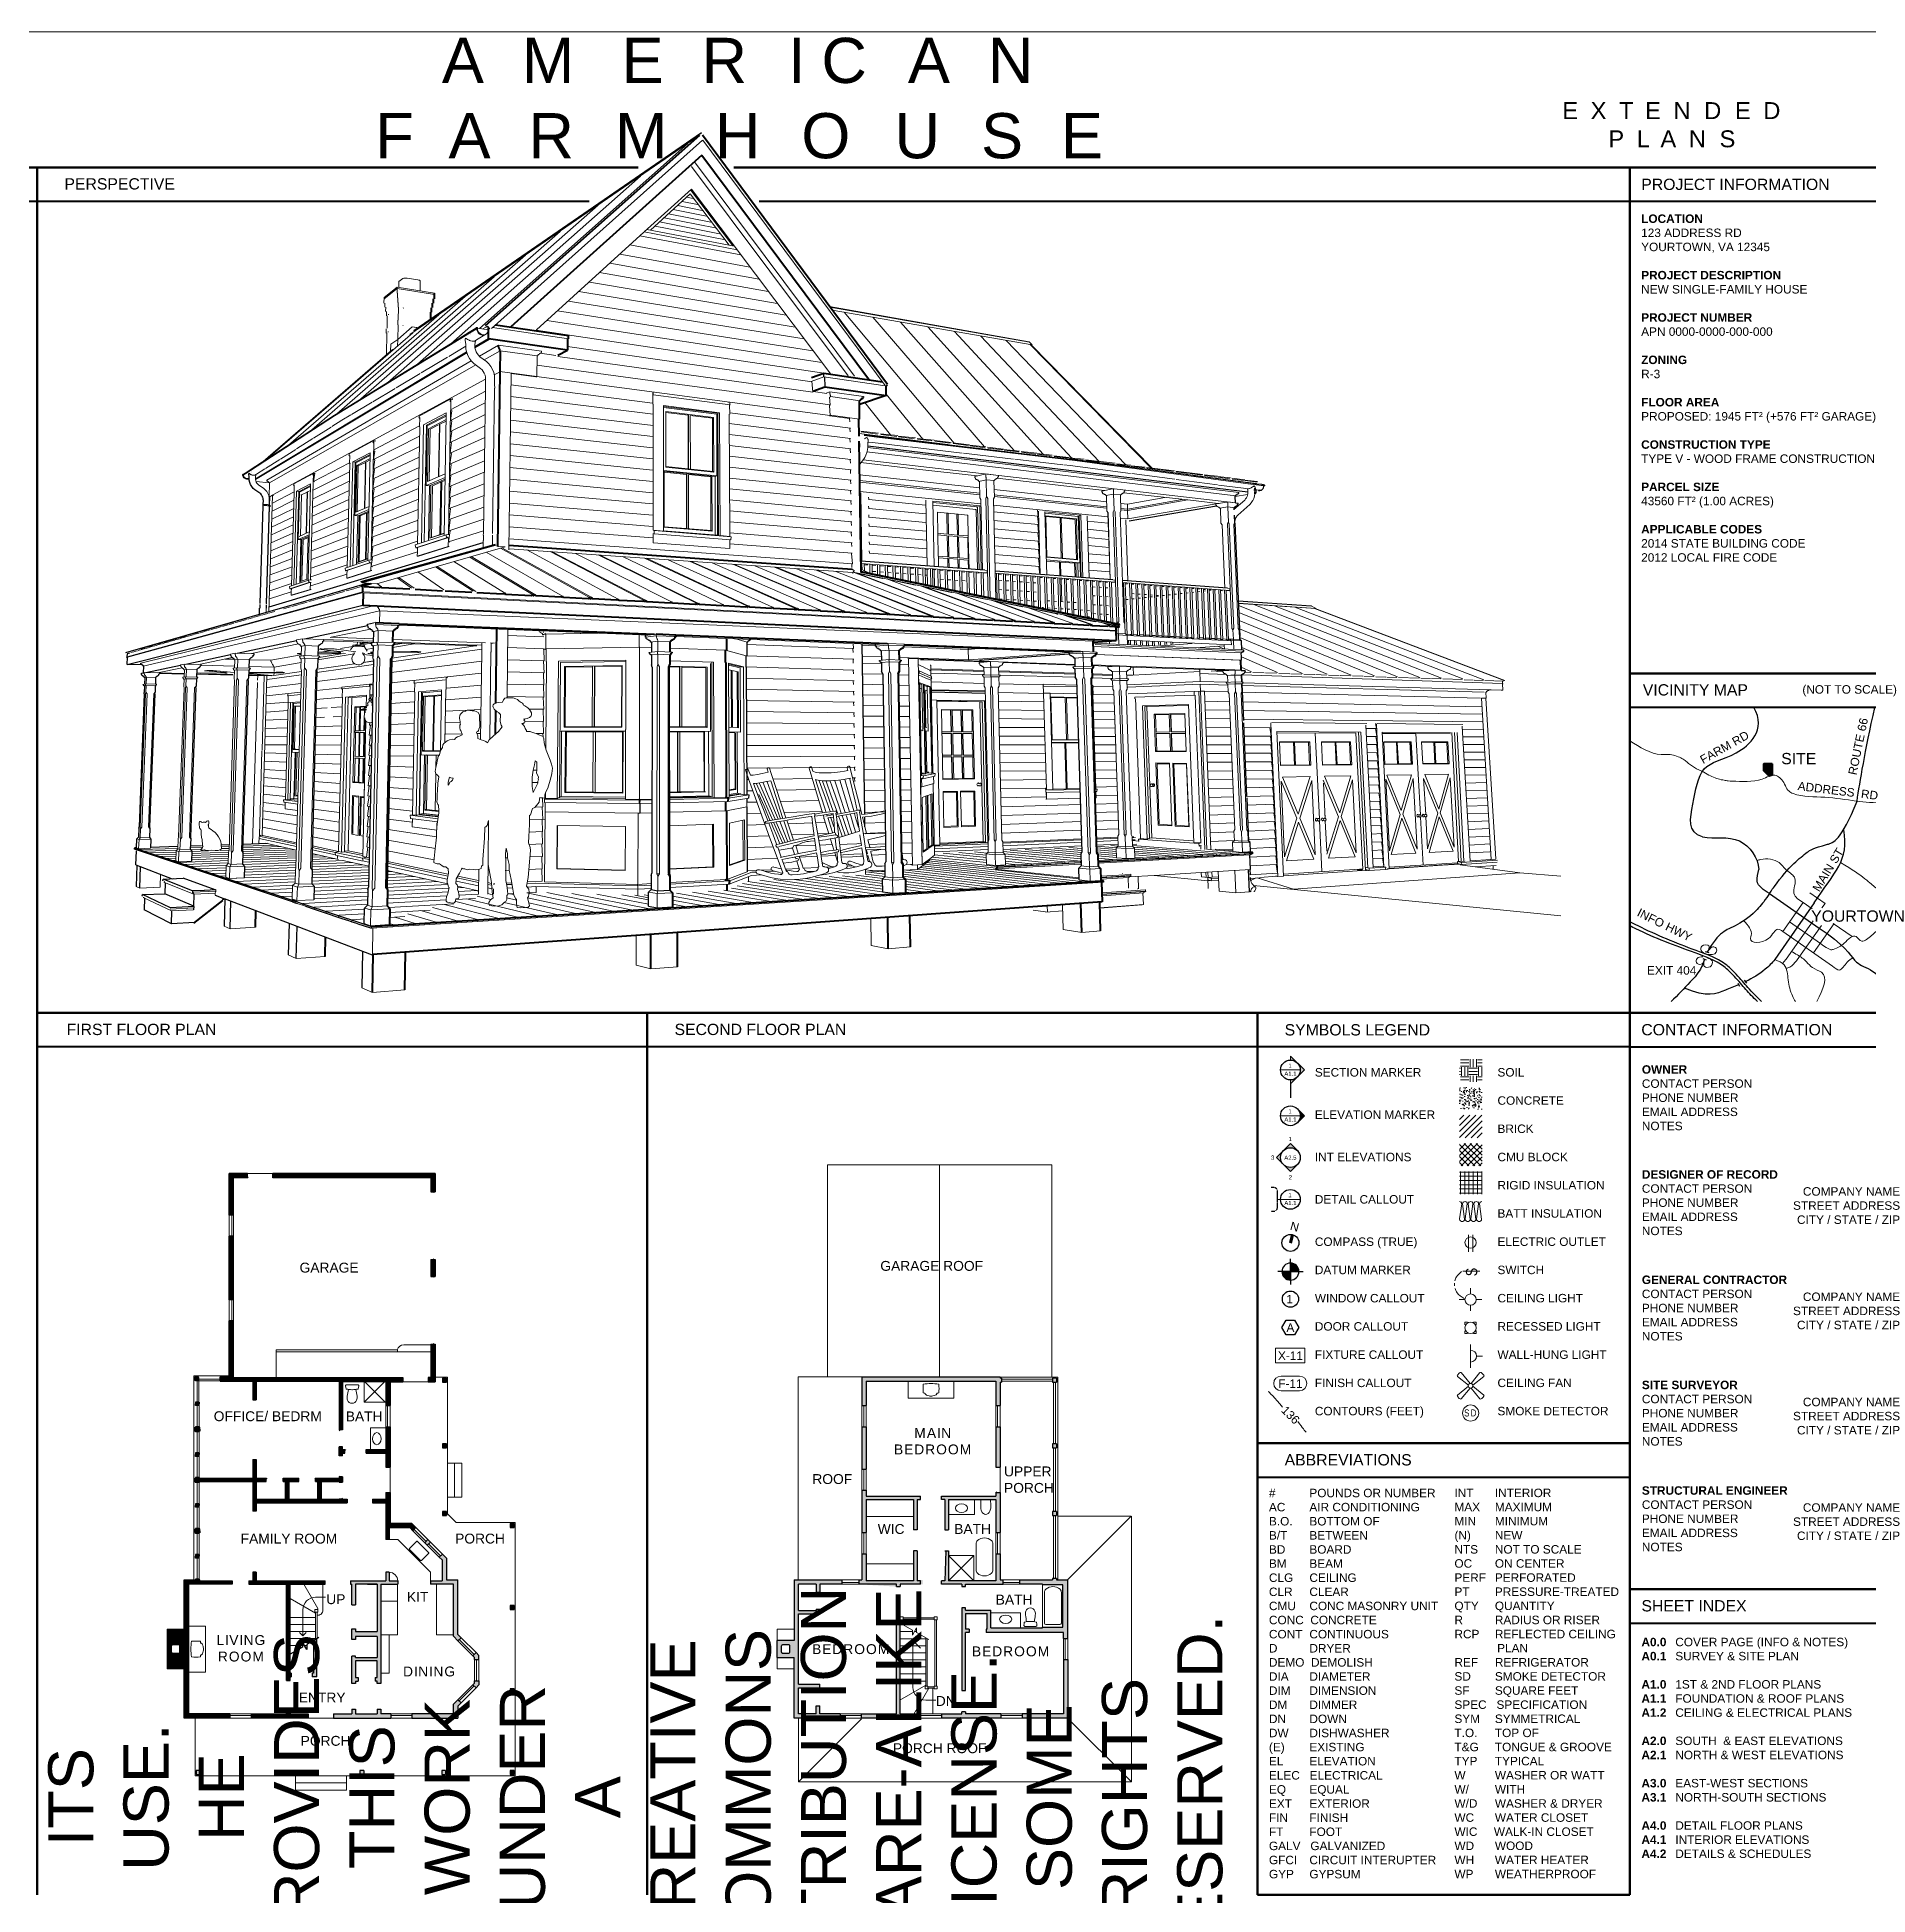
# Model space of a CAD drawing. Header units: inches. Extents: x -4969 to 16721, y 2489 to 24693.
# Drawn here: x 1891 to 5783, y 10503 to 14451 of the extents above; entities that cross this region are included whole.
import ezdxf

# ---------------------------------------------------------------- set-up
doc = ezdxf.new("R2010")
doc.units = ezdxf.units.IN
doc.header["$MEASUREMENT"] = 0
doc.linetypes.add('DASHED', pattern=[0.75, 0.5, -0.25])
doc.linetypes.add('DASHED2', pattern=[0.375, 0.25, -0.125])
doc.layers.get('0').update_dxf_attribs({"lineweight": 5})
doc.layers.add('0-NPLT', color=1, linetype='Continuous', plot=False)
for name, color, linetype, lineweight in [('1', 1, 'Continuous', 9), ('2', 6, 'Continuous', 20), ('3', 3, 'Continuous', 30), ('4', 2, 'Continuous', 40), ('5', 4, 'Continuous', 50), ('A-ELEC', 7, 'Continuous', 9), ('A-FILL', 7, 'Continuous', 9), ('A-SYMB', 7, 'Continuous', 20), ('A-TEXTx', 7, 'Continuous', 20), ('disclaimer', 7, 'Continuous', 5)]:
    doc.layers.add(name, color=color, linetype=linetype, lineweight=lineweight)
doc.styles.get("Standard").update_dxf_attribs({"font": 'Arial.ttf'})

msp = doc.modelspace()

# ---------------------------------------------------------------- texts
at = {"insert": (3423.5856252, 14321.2513743), "char_height": 96, "width": 0.949728151, "attachment_point": 5}
msp.add_mtext('{\\fArial|b0|i0|c0|p18;\\T1.9;AMERICAN FARMHOUSE}', dxfattribs=at)
at = {"ltscale": 0.5}
for s, insert, char_height, attachment_point in [('PERSPECTIVE', (1948.7457351, 14151.528758), 24, 1), ('{PROJECT INFORMATION}', (5301.4041179, 14150.5214736), 24, 1), ('{VICINITY MAP}', (5304.629803, 13075.9352058), 24, 1), ('{(NOT TO SCALE)}', (5643.8280918, 13073.8499883), 18, 1), ('{FIRST FLOOR PLAN}', (1953.2625923, 12354.1773194), 24, 1), ('{SECOND FLOOR PLAN}', (3245.934215, 12354.1773194), 24, 1), ('{SYMBOLS LEGEND}', (4543.122695, 12353.3066187), 24, 1), ('{CONTACT INFORMATION}', (5301.4634825, 12353.5914525), 24, 1), ('{\\fArial|b0|i0|c0|p0;\\T1.25;\\W0.8;SD}', (4939.3175857, 11526.8401394), 15, 5), ('{ABBREVIATIONS}', (4543.122695, 11439.2895296), 24, 1)]:
    msp.add_mtext(s, dxfattribs=dict(at, insert=insert, char_height=char_height, attachment_point=attachment_point))
at = {"ltscale": 0.1, "attachment_point": 5}
for s, insert, char_height, width in [('{\\H0.75x;A1.1}', (4555.3776426, 12248.0573304), 12, 19.702621659), ('{1}', (4554.7658719, 12265.1975397), 9, 19.542323671), ('{1}', (4554.7658719, 12168.055831), 9, 19.542323671), ('{\\H0.75x;A1.1}', (4555.3776426, 12150.5896685), 12, 19.702621659), ('{1}', (4554.8565221, 12109.2627646), 9, 6.93892993), ('{3}', (4517.7102848, 12069.6129813), 9, 6.93892993), ('{\\H0.75x;A2.5}', (4555.3149873, 12069.4180341), 12, 19.702621659), ('{\\H1.5x;2}', (4555.2696616, 12027.7835603), 6, 6.562846085), ('{\\H0.75x;A1.1}', (4555.3776426, 11973.259216), 12.0000006, 19.702622644), ('{1}', (4554.5131774, 11989.9387231), 9.00000045, 19.542324649)]:
    msp.add_mtext(s, dxfattribs=dict(at, insert=insert, char_height=char_height, width=width))
at = {"ltscale": 0.1, "insert": (4564.4848777, 11922.9134834), "char_height": 18, "width": 33.451734269, "attachment_point": 5, "rotation": 345}
msp.add_mtext('{N}', dxfattribs=at)
at = {"ltscale": 0.5, "char_height": 18, "width": 21.86365255, "attachment_point": 5}
for s, insert in [('{1}', (4553.7171972, 11768.8808969)), ('{A}', (4555.3776472, 11708.2467329)), ('{X-11}', (4555.3861582, 11648.5561944)), ('{F-11}', (4555.3861582, 11589.2336547))]:
    msp.add_mtext(s, dxfattribs=dict(at, insert=insert))
at = {"layer": '1', "ltscale": 0.1, "insert": (4546.9874368, 11543.5936195), "char_height": 18, "attachment_point": 1, "rotation": 315.5423623323}
msp.add_mtext('{136}', dxfattribs=at)
at = {"layer": '3', "ltscale": 0.5, "insert": (4928.5563568, 11835.4568608), "char_height": 24, "attachment_point": 3, "rotation": 90}
msp.add_mtext('{\\fArial|b0|i0|c0|p0;\\W0.8;S}', dxfattribs=at)
at = {"layer": 'A-TEXTx', "insert": (5379.8238873, 14313.2776692), "char_height": 36, "width": 0.949728151, "attachment_point": 2}
msp.add_mtext('{\\fArial|b0|i0|c0|p18;\\T1.8;EXTENDED PLANS}', dxfattribs=at)
at = {"layer": 'A-TEXTx', "ltscale": 0.5}
for s, insert, char_height, width, attachment_point in [('{\\fArial|b1|i0|c0|p34;\\P\\H0.5x;LOCATION\\P\\fArial|b0|i0|c0|p34;123 ADDRESS RD\\PYOURTOWN, VA 12345\\fArial|b1|i0|c0|p34;\\P\\PPROJECT DESCRIPTION\\P\\fArial|b0|i0|c0|p34;NEW SINGLE-FAMILY HOUSE\\fArial|b1|i0|c0|p34;\\P\\PPROJECT NUMBER\\P\\fArial|b0|i0|c0|p34;APN 0000-0000-000-000\\fArial|b1|i0|c0|p34;\\P\\PZONING\\P\\fArial|b0|i0|c0|p34;R-3\\fArial|b1|i0|c0|p34; \\P\\PFLOOR AREA\\fArial|b0|i0|c0|p34;\\PPROPOSED: 1945 FT²\\fArial|b1|i0|c0|p34; \\fArial|b0|i0|c0|p34;(+576 FT² GARAGE)\\fArial|b1|i0|c0|p34;\\P\\PCONSTRUCTION TYPE\\P\\fArial|b0|i0|c0|p34;TYPE V - WOOD FRAME CONSTRUCTION\\fArial|b1|i0|c0|p34;\\P\\PPARCEL SIZE\\P\\fArial|b0|i0|c0|p34;43560 FT² (1.00 ACRES)\\P\\P\\fArial|b1|i0|c0|p34;APPLICABLE CODES\\P\\fArial|b0|i0|c0|p34;2014 STATE BUILDING CODE\\P2012 LOCAL FIRE CODE}', (5301.1434384, 14134.5115356), 36, 576.580922634, 1), ('{\\fArial|b1|i0|c0|p34;\\H0.5x;OWNER\\fArial|b0|i0|c0|p34;\\T1.25;\\P\\H0.999999x;\\T1;CONTACT PERSON  \\PPHONE NUMBER     \\fArial|b1|i0|c0|p34;\\P\\fArial|b0|i0|c0|p34;EMAIL ADDRESS  \\PNOTES \\P             }', (5302.6331563, 12266.0002605), 36, 671.520672956, 1), ('{\\fArial|b1|i0|c0|p34;\\H0.5x;DESIGNER OF RECORD\\T1.25;\\P\\fArial|b0|i0|c0|p34;\\T1;CONTACT PERSON \\PPHONE NUMBER     \\PEMAIL ADDRESS     \\PNOTES        \\P\\H0.5x; \\H2x;              }', (5302.6331563, 12042.9246565), 36, 671.520672956, 1), ('{\\fArial|b0|i0|c0|p34;\\H0.5x;COMPANY NAME   \\PSTREET ADDRESS  \\PCITY / STATE / ZIP  }', (5851.7538134, 12006.7498066), 36, 629.15382552, 3), ('GARAGE', (2511.3979002, 11846.3019463), 21, 234.314499113, 2), ('{\\fArial|b1|i0|c0|p34;\\H0.5x;GENERAL CONTRACTOR\\T1.25;\\P\\fArial|b0|i0|c0|p34;\\H1x;\\T1;CONTACT PERSON \\PPHONE NUMBER     \\PEMAIL ADDRESS     \\PNOTES        \\P\\H0.5x; \\H2x;              }', (5302.6331563, 11819.0029232), 36, 671.520672956, 1), ('{\\fArial|b0|i0|c0|p34;\\H0.5x;COMPANY NAME   \\PSTREET ADDRESS  \\PCITY / STATE / ZIP  }', (5851.7538134, 11782.8280733), 36, 629.15382552, 3), ('{\\fArial|b1|i0|c0|p34;\\H0.5x;SITE SURVEYOR\\T1.25;\\P\\fArial|b0|i0|c0|p34;\\T1;CONTACT PERSON \\PPHONE NUMBER     \\PEMAIL ADDRESS     \\PNOTES        \\P\\H0.5x; \\H2x;              }', (5302.6331563, 11595.4421416), 36, 671.520672956, 1), ('OFFICE/ BEDRM', (2381.0137489, 11530.4276137), 21, 271.842088674, 2), ('{\\fArial|b0|i0|c0|p34;\\H0.5x;COMPANY NAME   \\PSTREET ADDRESS  \\PCITY / STATE / ZIP  }', (5851.7538134, 11559.2672917), 36, 629.15382552, 3), ('{BATH}', (2585.9439435, 11530.0742235), 21, 164.062755798, 2), ('{\\T1.1;MAIN \\PBEDROOM}', (3795.8725014, 11494.8786297), 21, 164.062755798, 2), ('{\\fArial|b1|i0|c0|p34;\\H0.5x;STRUCTURAL ENGINEER\\T1.25;\\P\\fArial|b0|i0|c0|p34;\\T1;CONTACT PERSON \\PPHONE NUMBER     \\PEMAIL ADDRESS     \\PNOTES        \\P\\H0.5x; \\H2x;              }', (5302.6331563, 11371.0032162), 36, 671.520672956, 1), ('{\\fArial|b0|i0|c0|p34;\\H0.5x;COMPANY NAME   \\PSTREET ADDRESS  \\PCITY / STATE / ZIP  }', (5851.7538134, 11334.8283663), 36, 629.15382552, 3), ('FAMILY ROOM', (2426.0747144, 11270.2649168), 21, 234.314499113, 2), ('WIC', (3706.4641343, 11290.7183743), 21, 164.062755798, 2), ('{BATH}', (3879.6353035, 11290.7183743), 21, 164.062755798, 2), ('KIT', (2699.6775051, 11146.4789235), 21, 106.526603001, 2), ('{BATH}', (3967.8702563, 11140.5422834), 21, 164.062755798, 2), ('{\\fArial|b0|i0|c0|p34;\\H1.33333x;SHEET INDEX\\fArial|b1|i0|c0|p34;\\P\\P\\H0.75x;A0.0\\fArial|b0|i0|c0|p34;^ICOVER PAGE (INFO & NOTES)\\P\\fArial|b1|i0|c0|p34;A0.1\\fArial|b0|i0|c0|p34; ^ISURVEY & SITE PLAN\\P\\P\\fArial|b1|i0|c0|p34;A1.0\\fArial|b0|i0|c0|p34; ^I1ST & 2ND FLOOR PLANS\\P\\fArial|b1|i0|c0|p34;A1.1\\fArial|b0|i0|c0|p34; ^IFOUNDATION & ROOF PLANS\\P\\fArial|b1|i0|c0|p34;A1.2\\fArial|b0|i0|c0|p34; ^ICEILING & ELECTRICAL PLANS\\P\\P\\fArial|b1|i0|c0|p34;A2.0\\fArial|b0|i0|c0|p34; ^ISOUTH  & EAST ELEVATIONS\\P\\fArial|b1|i0|c0|p34;A2.1\\fArial|b0|i0|c0|p34; ^INORTH & WEST ELEVATIONS \\P\\P\\fArial|b1|i0|c0|p34;A3.0\\fArial|b0|i0|c0|p34;  ^IEAST-WEST SECTIONS\\P\\fArial|b1|i0|c0|p34;A3.1\\fArial|b0|i0|c0|p34; ^INORTH-SOUTH SECTIONS\\P\\P\\fArial|b1|i0|c0|p34;A4.0\\fArial|b0|i0|c0|p34; ^IDETAIL FLOOR PLANS\\P\\fArial|b1|i0|c0|p34;A4.1\\fArial|b0|i0|c0|p34; ^IINTERIOR ELEVATIONS\\P\\fArial|b1|i0|c0|p34;A4.2\\fArial|b0|i0|c0|p34; ^IDETAILS & SCHEDULES}', (5301.7332218, 11129.0037875), 18, 576.580922634, 1), ('{\\T1.1;LIVING ROOM}', (2325.1264401, 11054.5976121), 21, 79.09686221, 2), ('{\\T1.1;\\PBEDROOM}', (3621.7120388, 11070.3491718), 21, 164.062755798, 2), ('{\\T1.1;BEDROOM}', (3961.7028269, 11030.6330093), 21, 164.062755798, 2), ('{\\T1.1;DINING}', (2725.1022472, 10987.8535501), 21, 106.526603001, 2), ('{ENTRY}', (2496.6930694, 10932.4398836), 21, 164.062755798, 2)]:
    msp.add_mtext(s, dxfattribs=dict(at, insert=insert, char_height=char_height, width=width, attachment_point=attachment_point))
at = {"layer": 'A-TEXTx', "ltscale": 0.25, "char_height": 18, "attachment_point": 4}
for s, insert, rotation in [('{ROUTE 66}', (5750.0048471, 12883.5329361), 78.2611947749), ('{FARM RD}', (5428.2731991, 12913.8665371), 29.3664369485), ('{ADDRESS  RD}', (5634.2727946, 12859.9421144), 352.9629523017), ('{MAIN ST}', (5672.0384488, 12637.8160043), 58.6697079056), ('{INFO HWY}', (5294.7371338, 12592.3299891), 333.5433990508)]:
    msp.add_mtext(s, dxfattribs=dict(at, insert=insert, rotation=rotation))
at = {"layer": 'A-TEXTx', "ltscale": 0.25, "attachment_point": 4}
for s, insert, char_height in [('{SITE}', (5598.9476375, 12917.6730309), 24), ('{YOURTOWN}', (5662.6982429, 12582.9438933), 24), ('{EXIT 404}', (5313.5616731, 12467.5026949), 18)]:
    msp.add_mtext(s, dxfattribs=dict(at, insert=insert, char_height=char_height))
at = {"layer": 'A-TEXTx', "ltscale": 0.5}
for s, insert, char_height, attachment_point in [('{SECTION MARKER\\P\\P\\PELEVATION MARKER\\P\\P\\PINT ELEVATIONS\\P\\P\\PDETAIL CALLOUT\\P\\P\\PCOMPASS (TRUE)\\P\\PDATUM MARKER\\P\\PWINDOW CALLOUT\\P\\P\\H0.999997x;DOOR CALLOUT\\P\\P\\H0.999997x;FIXTURE CALLOUT\\P\\P\\H0.999997x;FINISH CALLOUT\\P\\PCONTOURS (FEET)}', (4607.3549201, 12259.9642673), 18, 1), ('{SOIL\\P\\PCONCRETE\\P\\PBRICK\\P\\PCMU BLOCK\\P\\PRIGID INSULATION\\P\\PBATT INSULATION\\P\\PELECTRIC OUTLET\\P\\PSWITCH\\P\\PCEILING LIGHT\\P\\PRECESSED LIGHT\\P\\PWALL-HUNG LIGHT\\P\\PCEILING FAN\\P\\PSMOKE DETECTOR}', (4995.6328683, 12260.0123745), 18, 1), ('GARAGE ROOF', (3683.4793665, 11849.9961952), 21, 1), ('UPPER\\PPORCH', (3946.425919, 11413.1026548), 21, 1), ('ROOF', (3538.9062837, 11396.8695), 21, 1), ('{# ^I  POUNDS OR NUMBER\\PAC ^I  AIR CONDITIONING\\PB.O. ^I  BOTTOM OF\\PB/T ^I  BETWEEN\\PBD ^I  BOARD\\PBM ^I  BEAM\\PCLG ^I  CEILING\\PCLR^I  CLEAR\\PCMU ^I  CONC MASONRY UNIT\\PCONC  CONCRETE\\PCONT^I  CONTINUOUS\\PD ^I  DRYER\\PDEMO  DEMOLISH\\PDIA ^I  DIAMETER\\PDIM ^I  DIMENSION\\PDM ^I  DIMMER\\PDN ^I  DOWN\\PDW ^I  DISHWASHER\\P(E) ^I  EXISTING\\PEL ^I  ELEVATION\\PELEC   ELECTRICAL\\PEQ ^I  EQUAL\\PEXT^I  EXTERIOR\\PFIN ^I  FINISH\\PFT ^I  FOOT\\PGALV   GALVANIZED\\PGFCI ^I  CIRCUIT INTERUPTER\\PGYP ^I  GYPSUM}', (4509.7203032, 11365.7395094), 18, 1), ('INT ^I  INTERIOR\\PMAX ^I  MAXIMUM\\PMIN ^I  MINIMUM\\P(N) ^I  NEW\\PNTS^I  NOT TO SCALE\\POC ^I  ON CENTER\\PPERF^I  PERFORATED\\PPT ^I  PRESSURE-TREATED\\PQTY ^I  QUANTITY\\PR ^I  RADIUS OR RISER\\PRCP^I  REFLECTED CEILING\\P             PLAN\\PREF ^I  REFRIGERATOR\\PSD ^I  SMOKE DETECTOR\\PSF ^I  SQUARE FEET\\PSPEC   SPECIFICATION\\PSYM ^I  SYMMETRICAL\\PT.O. ^I  TOP OF\\PT&G^I  TONGUE & GROOVE\\PTYP ^I  TYPICAL\\PW ^I  WASHER OR WATT\\PW/ ^I  WITH\\PW/D ^I  WASHER & DRYER\\PWC ^I  WATER CLOSET \\PWIC     WALK-IN CLOSET\\PWD ^I  WOOD\\PWH ^I  WATER HEATER\\PWP ^I  WEATHERPROOF', (4904.1163452, 11365.9626595), 18, 1), ('PORCH', (2832.3424177, 11270.3414707), 21, 2), ('PORCH', (2503.9603465, 10840.3974302), 21, 2), ('{PORCH ROOF}', (3710.1713508, 10824.7079209), 21, 1)]:
    msp.add_mtext(s, dxfattribs=dict(at, insert=insert, char_height=char_height, attachment_point=attachment_point))
at = {"layer": 'A-TEXTx', "ltscale": 0.25, "char_height": 21, "width": 14.463659429, "attachment_point": 2}
for s, insert in [('{UP}', (2525.6967814, 11141.5567834)), ('{DN}', (3822.5347777, 10925.1118923))]:
    msp.add_mtext(s, dxfattribs=dict(at, insert=insert))
at = {"layer": 'disclaimer', "insert": (-277.59997, 10710.202592), "char_height": 96, "width": 0.949728151, "attachment_point": 5, "rotation": 90}
msp.add_mtext("{\\fArial|b0|i0|c0|p34;DISCLAIMER: THESE DRAWINGS ARE FREE FOR YOU TO SHARE, MODIFY, AND DUPLICATE. THIS WORK DOESN'T REPRESENT A LEGAL CONTRACT OR CONSTITUTE ARCHITECTURAL SERVICES. NO PERSON OR ORGANIZATION MAKES ANY WARRANT\\P REGARDING THE INFORMATION PROVIDED. JAY OSBORNE DISCLAIMS LIABILITY FOR ANY DAMAGES RESULTING FROM ITS USE. HE PROVIDES THIS WORK UNDER A CREATIVE COMMONS ATTRIBUTION SHARE-ALIKE LICENSE. SOME RIGHTS RESERVED. }", dxfattribs=at)

# ---------------------------------------------------------------- blocks, each defined once
blk = doc.blocks.new('Frank and Olga')
at = {"layer": '2'}
for points in [[(2281.6, 11490.3), (2282.5, 11498.4), (2283.8, 11505.9), (2283.6, 11507.9), (2283.5, 11514.3), (2282.4, 11515), (2281.5, 11518.1), (2281.8, 11521.2), (2281.7, 11526.7), (2282.1, 11530.4), (2282.7, 11539), (2283.8, 11545.9), (2282.4, 11547.6), (2280.3, 11549.4), (2279.7, 11552.1), (2280.5, 11556.5), (2281.2, 11559.4), (2281.8, 11563.3), (2282.4, 11566.7), (2283.1, 11568.8), (2283.8, 11569.8), (2284.5, 11570.5), (2285.6, 11575.2), (2287.8, 11578.8), (2288.1, 11581.8), (2289.1, 11583.1), (2293, 11586), (2295.6, 11587.1), (2299.1, 11587.9), (2301, 11587.6), (2302.6, 11589.5), (2304.4, 11590.5), (2306.1, 11591), (2309.1, 11592.6), (2309.7, 11593), (2309.7, 11593.9), (2308.8, 11595.6), (2308.3, 11597.8), (2307.9, 11598), (2307.5, 11598.5), (2307.2, 11600.5), (2307, 11602.9), (2307.2, 11603.7), (2307.7, 11604.6), (2307.5, 11605.4), (2307.4, 11606.9), (2307.5, 11608.2), (2307, 11608.9), (2306.6, 11611.9), (2307.1, 11614.8), (2308.2, 11616.4), (2310.5, 11618.4), (2311.5, 11618.7), (2313.3, 11619.2), (2314, 11619.6), (2315.3, 11620.5), (2317.5, 11620.4), (2318.3, 11620), (2320.1, 11620), (2321, 11619.8), (2321.7, 11619.5), (2323.6, 11619.6), (2325.3, 11618.9), (2327.4, 11617.6), (2329.2, 11615), (2329, 11613.4), (2329, 11609.6), (2329.3, 11605.7), (2329.5, 11604.4), (2329.3, 11601.6), (2328.4, 11599.2), (2328, 11597.6), (2327.1, 11596.5), (2326.2, 11596.1), (2325.9, 11595.5), (2326.2, 11594.5), (2327, 11593), (2327.2, 11591.7), (2327.1, 11590.6), (2327.2, 11588.7), (2331, 11587.3), (2333.4, 11586.5), (2336, 11585.4), (2338.1, 11583.8), (2339.7, 11587.1), (2344.2, 11591.5), (2347.4, 11593.8), (2350.1, 11596.5), (2354.2, 11601.6), (2353.2, 11603.6), (2352.2, 11607.6), (2352.6, 11615.7), (2350.6, 11617.4), (2350.8, 11617.6), (2348.9, 11618.4), (2345.5, 11621.5), (2344.2, 11623.6), (2344, 11625), (2344.4, 11626.3), (2345.4, 11627.3), (2348.3, 11628.4), (2350.7, 11628.9), (2354.6, 11629.3), (2355.7, 11632), (2357.5, 11633.7), (2359, 11634.2), (2362.5, 11634.2), (2366.8, 11634), (2369.8, 11633.1), (2371.6, 11632.1), (2373.2, 11630.5), (2375.4, 11629), (2377, 11628.1), (2377.9, 11627.2), (2378.2, 11626.4), (2378.3, 11625.9), (2379.5, 11625.2), (2383.1, 11622.8), (2384.9, 11621.1), (2386.1, 11619.3), (2387, 11617.3), (2387.2, 11615), (2386.5, 11613.4), (2385, 11612), (2382.4, 11610.9), (2380.4, 11610.6), (2379.6, 11610.5), (2378.7, 11610.6), (2379.3, 11609.8), (2378.6, 11609), (2379.6, 11608.3), (2379.6, 11607), (2378.5, 11606.5), (2378.9, 11605.9), (2378.1, 11605.6), (2377.1, 11605.6), (2376.3, 11605.3), (2378, 11603.5), (2379.2, 11602.2), (2379.9, 11599.8), (2381.5, 11597.5), (2381.7, 11596.7), (2385.5, 11596.4), (2388.4, 11595.6), (2392.4, 11594.4), (2395.2, 11592.7), (2396.5, 11592.5), (2398.1, 11591.6), (2399.9, 11591.3), (2400.8, 11588.3), (2401.2, 11583.9), (2402.6, 11578.5), (2403.6, 11575.9), (2405.7, 11570.2), (2408.1, 11564.4), (2409.6, 11560.1), (2410.4, 11555.5), (2409.8, 11549.8), (2408.7, 11544.8), (2405.3, 11533.4), (2403.2, 11529.4), (2402.1, 11525.9), (2401.8, 11522.8), (2401.5, 11522.2), (2399.9, 11522.5), (2397.7, 11522.6), (2396.4, 11522.8), (2396, 11521.1), (2395.6, 11517.7), (2394.1, 11515.8), (2390.8, 11511.7), (2388.4, 11510.5), (2385.9, 11503.5), (2384.9, 11502.7), (2384.9, 11492.9), (2384.1, 11479.4), (2383.6, 11472.3), (2385.8, 11467.1), (2385.9, 11463.8), (2383.2, 11433.6), (2381.4, 11424.1), (2384.1, 11420.8), (2384.4, 11416.8), (2383.7, 11412.5), (2382.6, 11410.9), (2384.3, 11405.5), (2384.9, 11402.2), (2383.2, 11400.5), (2380.2, 11400.1), (2374.6, 11399.8), (2371.1, 11400.2), (2370.2, 11404.1), (2370.2, 11409.1), (2369.7, 11409.9), (2367.3, 11414.1), (2365.8, 11422.9), (2364.5, 11431.4), (2362.2, 11441.8), (2362.1, 11448), (2360.4, 11455.7), (2360.4, 11460.1), (2358.7, 11466.3), (2358.2, 11460.3), (2358.3, 11451.7), (2358.5, 11437.1), (2358.3, 11430.4), (2359.7, 11424.8), (2360.2, 11419.1), (2360.7, 11414.8), (2359.5, 11413.6), (2359.6, 11409), (2358.5, 11406.9), (2356.9, 11406.3), (2353.9, 11403), (2350.7, 11401.9), (2345.4, 11401.8), (2340.2, 11402.6), (2339.4, 11403.9), (2339.5, 11405.8), (2341.3, 11408.8), (2344.3, 11410.9), (2343.3, 11417.4), (2342.3, 11428), (2340.6, 11438.3), (2338.9, 11448.2), (2338.7, 11465.4), (2339, 11484.7), (2339, 11497.2), (2337.7, 11491.7), (2336.1, 11490.1), (2335.2, 11489.8), (2334.6, 11477.6), (2332.8, 11453.7), (2332.7, 11447), (2332.1, 11446.7), (2331.2, 11446.5), (2330.9, 11443.6), (2329.1, 11442.9), (2324.9, 11442.3), (2322.4, 11442.7), (2317.4, 11443), (2315.3, 11442.4), (2312.6, 11443.2), (2311.2, 11443.3), (2309.7, 11444.1), (2308.8, 11443.1), (2306.6, 11438.4), (2303.1, 11432), (2302.8, 11427.1), (2304, 11425.6), (2304.8, 11422.9), (2304.7, 11420.2), (2305.3, 11418.5), (2306.1, 11415.4), (2306.2, 11412), (2305.6, 11410.4), (2304.3, 11410), (2302.8, 11409.9), (2301.9, 11406.7), (2300.8, 11405.5), (2298.4, 11404.9), (2295.1, 11405.8), (2292.9, 11406.3), (2292, 11407.3), (2292, 11409.1), (2292.2, 11412.1), (2293.8, 11415.8), (2294.5, 11419.1), (2295.2, 11422.4), (2294.3, 11422.9), (2294, 11424.3), (2293.7, 11426.1), (2293.1, 11428.1), (2292.9, 11430.8), (2293.4, 11433), (2293.9, 11434.7), (2294.4, 11438.4), (2294, 11443.3), (2293.9, 11443.8), (2292.3, 11445), (2291.4, 11445.7), (2289.3, 11445.5), (2287.3, 11446.7), (2285.7, 11448.3), (2284.4, 11448.8), (2281.7, 11449), (2279.5, 11449.6), (2278.2, 11450.4), (2278.1, 11451.3), (2279.4, 11462.2), (2281, 11478.6), (2281.6, 11494.7)], [(2294, 11536.5), (2294, 11539.6), (2294.6, 11541.7), (2295.5, 11545.6), (2297, 11545), (2299.7, 11544.4), (2298.9, 11542.2), (2297.6, 11540.8), (2296.1, 11540), (2295, 11537.5), (2294, 11536.5)], [(2391.2, 11563.9), (2393, 11562.3), (2393, 11559.3), (2393.2, 11553.7), (2392.8, 11550.2), (2394.1, 11547.3), (2395, 11545.5), (2394.5, 11543.9), (2394.9, 11542.8), (2394.1, 11541), (2394.2, 11539.1), (2392, 11534.5), (2389.1, 11528.4), (2388, 11535.1), (2387.8, 11545.7), (2388.9, 11553.5), (2390.4, 11559.2), (2391.2, 11563.9)]]:
    blk.add_lwpolyline(points, dxfattribs=at)
blk = doc.blocks.new('Point')
at = {"lineweight": 0, "ltscale": 0.1}
h = blk.add_hatch(color=256, dxfattribs=at)
h.dxf.hatch_style = 1
h.paths.add_polyline_path([(-3.29, 4.165, 0.414214), (-3.353, 4.103), (-3.29, 4.103)])
h.paths.add_polyline_path([(-3.29, 4.103), (-3.29, 4.04, 0.414214), (-3.228, 4.103)])
at = {"layer": '3', "ltscale": 0.1}
for q in [(-3.29, 4.197), (-3.384, 4.103), (-3.197, 4.103), (-3.29, 4.009)]:
    blk.add_line((-3.29, 4.103), q, dxfattribs=at)
blk.add_circle((-3.29, 4.103), 0.0625, dxfattribs=at)
blk = doc.blocks.new('Ceiling Fan 1')
at = {"layer": 'A-ELEC', "ltscale": 0.25}
for p, q in [((7027.2, 6546.2), (7017.9, 6557.7)), ((7028.4, 6546.2), (7037.6, 6557.7)), ((7025.4, 6544.3), (7013.9, 6553.6)), ((7025.4, 6543.2), (7013.9, 6533.9)), ((7027.2, 6541.3), (7017.9, 6529.9)), ((7028.4, 6541.3), (7037.6, 6529.9)), ((7030.2, 6544.3), (7041.7, 6553.6)), ((7030.2, 6543.2), (7041.7, 6533.9))]:
    blk.add_line(p, q, dxfattribs=at)
at = {"layer": 'A-ELEC', "ltscale": 0.1}
blk.add_circle((7027.8, 6543.8), 2.5, dxfattribs=at)
at = {"layer": 'A-ELEC', "ltscale": 0.25}
for centre, radius, start, end in [((7027.8, 6543.8), 18, 128.6643, 141.3357), ((7017.2, 6557), 1, 38.8845, 128.6643), ((7038.4, 6557), 1, 51.3357, 141.1155), ((7027.8, 6543.8), 18, 38.6643, 51.3357), ((7014.5, 6554.4), 1, 141.3357, 231.1155), ((7041.1, 6554.4), 1, 308.8845, 38.6643), ((7014.5, 6533.1), 1, 128.8845, 218.6643), ((7027.8, 6543.8), 18, 218.6643, 231.3357), ((7017.2, 6530.5), 1, 231.3357, 321.1155), ((7038.4, 6530.5), 1, 218.8845, 308.6643), ((7027.8, 6543.8), 18, 308.6643, 321.3357), ((7041.1, 6533.1), 1, 321.3357, 51.1155)]:
    blk.add_arc(centre, radius, start, end, dxfattribs=at)
blk = doc.blocks.new('CALLOUT - EQUIPMENT')
at = {"layer": 'A-SYMB', "lineweight": 20, "ltscale": 0.1}
for p, q in [((6507.92, 5642.87), (6523.51, 5642.87)), ((6507.92, 5635.08), (6507.92, 5642.87)), ((6523.51, 5635.08), (6523.51, 5642.87)), ((6523.51, 5635.08), (6507.92, 5635.08))]:
    blk.add_line(p, q, dxfattribs=at)
blk = doc.blocks.new('CALLOUT - FINISHES')
at = {"layer": 'A-SYMB', "lineweight": 20, "ltscale": 0.1}
for p, q in [((6510.71, 5650.46), (6520.5, 5650.46)), ((6520.5, 5642.67), (6510.71, 5642.67))]:
    blk.add_line(p, q, dxfattribs=at)
for centre, start, end in [((6510.71, 5646.57), 90, 270), ((6520.5, 5646.57), 270, 90)]:
    blk.add_arc(centre, 3.9, start, end, dxfattribs=at)
blk = doc.blocks.new('BATT Insulation 3.5 INCH')
at = {"layer": '1', "lineweight": 5}
for p, q in [((5135.38, 4545.11), (5138.07, 4545.45)), ((5135.38, 4544.94), (5138.02, 4544.56))]:
    blk.add_line(p, q, dxfattribs=at)
for centre, radius, start, end in [((5135.48, 4545.53), 0.5, 180, 212.078), ((5135.48, 4544.53), 0.5, 148.5142, 180), ((5135.33, 4545.44), 0.333, 212.078, 277.2678), ((5135.33, 4544.61), 0.333, 81.6579, 148.5142), ((5138.07, 4544.88), 0.333, 261.6579, 302.5735), ((5138.11, 4545.12), 0.333, 34.6182, 97.2678), ((5137.98, 4545.03), 0.5, 302.5735, 34.6182)]:
    blk.add_arc(centre, radius, start, end, dxfattribs=at)
blk = doc.blocks.new('BORDER 11X17')
at = {"layer": '0-NPLT', "lineweight": 9, "ltscale": 0.1}
blk.add_lwpolyline([(29864.74, -10461.77), (29048.74, -10461.77), (29048.74, -10989.77), (29864.74, -10989.77), (29864.74, -10461.77)], dxfattribs=at)
blk.add_lwpolyline([(29792.74, -10473.77), (29078.74, -10473.77), (29078.74, -10977.77), (29792.74, -10977.77)], close=True, dxfattribs=at)

# ---------------------------------------------------------------- hatches: boundary and pattern name
at = {"layer": '1', "ltscale": 0.25}
h = msp.add_hatch(dxfattribs=at)
h.set_pattern_fill('EARTH', color=256, scale=72, style=0)
h.set_pattern_definition([(0, (4341.05, 96.042), (18, 18), [18, -18]), (0, (4341.05, 102.792), (18, 18), [18, -18]), (0, (4341.05, 109.542), (18, 18), [18, -18]), (90, (4343.3, 111.792), (-18, 18), [18, -18]), (90, (4350.05, 111.792), (-18, 18), [18, -18]), (90, (4356.8, 111.792), (-18, 18), [18, -18])])
h.paths.add_polyline_path([(4963.1035494, 12231.0171393), (4963.1035494, 12279.0171393), (4915.1035494, 12279.0171393), (4915.1035494, 12231.0171393)])
h = msp.add_hatch(dxfattribs=at)
h.set_pattern_fill('AR-CONC', color=256, scale=2, style=0)
h.set_pattern_definition([(50, (4341.05, 96.042), (14.345204, -1.255043), [1.5, -16.5]), (355, (4341.05, 96.042), (-2.775027, 15.043843), [1.2, -13.2]), (100.4514, (4342.246, 95.937), (11.570188, 13.788791), [1.274804, -14.022842]), (46.1842, (4341.05, 100.042), (21.34482, -3.31038), [2.25, -24.75]), (96.6356, (4342.83, 99.766), (18.693254, 19.482357), [1.912206, -21.03426]), (351.1842, (4341.05, 100.042), (18.69324, 19.482372), [1.8, -19.8]), (21, (4343.05, 99.042), (11.938141, -8.052378), [1.5, -16.5]), (326, (4343.05, 99.042), (4.866307, 14.503001), [1.2, -13.2]), (71.4514, (4344.045, 98.37), (16.804453, 6.45061), [1.274804, -14.022842]), (37.5, (4341.0504, 96.0416), (0.243197, 6.657877), [0, -13.04, 0, -13.4, 0, -13.25]), (7.5, (4341.0504, 96.0416), (5.2613907, 7.8882342), [0, -7.64, 0, -12.74, 0, -5.05]), (327.5, (4336.5904, 96.0416), (10.6764487, -0.4510974), [0, -5, 0, -15.6, 0, -20.7]), (317.5, (4334.59, 96.042), (11.6637234, 2.0021), [0, -6.5, 0, -10.36, 0, -14.7])])
h.paths.add_polyline_path([(4963.1035494, 12171.2999386), (4963.1035494, 12219.2999386), (4915.1035494, 12219.2999386), (4915.1035494, 12171.2999386)])
h = msp.add_hatch(dxfattribs=at)
h.set_pattern_fill('ANSI31', color=256, scale=72, style=0)
h.set_pattern_definition([(45, (4341.05, 96.042), (-6.363961, 6.363961), [])])
h.paths.add_polyline_path([(4963.1035494, 12111.5827379), (4963.1035494, 12159.5827379), (4915.1035494, 12159.5827379), (4915.1035494, 12111.5827379)])
h = msp.add_hatch(dxfattribs=at)
h.set_pattern_fill('ANSI37', color=256, scale=72, style=0)
h.set_pattern_definition([(45, (4341.05, 96.042), (-6.363961, 6.363961), []), (135, (4341.05, 96.042), (-6.363961, -6.363961), [])])
h.paths.add_polyline_path([(4963.1035494, 12051.8655373), (4963.1035494, 12099.8655373), (4915.1035494, 12099.8655373), (4915.1035494, 12051.8655373)])
h = msp.add_hatch(dxfattribs=at)
h.set_pattern_fill('ANSI37', color=256, scale=72, angle=45, style=0)
h.set_pattern_definition([(90, (4341.05, 96.042), (-9, 6e-16), []), (180, (4341.05, 96.042), (-1e-15, -9), [])])
h.paths.add_polyline_path([(4963.1035494, 11992.1483366), (4963.1035494, 12040.1483366), (4915.1035494, 12040.1483366), (4915.1035494, 11992.1483366)])
at = {"layer": '5', "ltscale": 0.25}
h = msp.add_hatch(dxfattribs=at)
h.set_pattern_fill('ANSI31', color=256, scale=1.125, style=0)
h.set_pattern_definition([(45, (3620.70168, -3089.8541), (-0.0994368911, 0.0994368911), [])])
h.paths.add_polyline_path([(5561.8298029, 12906.3483184), (5561.8298029, 12892.5014985), (5573.2633691, 12881.0679323), (5579.369108, 12883.3131901), (5579.369108, 12906.3483184)])
at = {"layer": 'A-FILL', "ltscale": 0.1}
h = msp.add_hatch(color=256, dxfattribs=at)
h.paths.add_polyline_path([(4570.2354006, 12270.7649184), (4585.0846431, 12255.9156759), (4570.2354006, 12241.0664335, 0.1989123674), (4576.3861582, 12255.9156759, 0.1989123674)])
h.paths.add_polyline_path([(4555.3861582, 12285.6141608), (4570.2354006, 12270.7649184, 0.1989123674), (4555.3861582, 12276.915676)])
h.paths.add_polyline_path([(4570.2354006, 12241.0664335), (4555.3861582, 12226.217191), (4555.3861582, 12234.9156759, 0.1989123674)])
msp.add_hatch(color=256, dxfattribs=at).paths.add_polyline_path([(4570.235401, 12143.7074222), (4585.0846438, 12158.5566651), (4570.235401, 12173.4059079, -0.1989123674), (4576.3861588, 12158.5566651, -0.1989123674)])
h = msp.add_hatch(color=256, dxfattribs=at)
h.paths.add_polyline_path([(4534.3861522, 12069.6129813, -0.1989123674), (4540.5369115, 12084.4622279), (4525.6876649, 12069.6129813), (4540.5369115, 12054.7637347, -0.1989123674)])
h.paths.add_polyline_path([(4570.2353956, 12084.4622371), (4555.3861582, 12099.3114746), (4540.5369115, 12084.4622279, -0.4142133813)])
h.paths.add_polyline_path([(4555.3861582, 12039.914488), (4570.2353968, 12054.7637266, -0.4142134034), (4540.5369115, 12054.7637347)])
at = {"layer": 'A-FILL', "ltscale": 0.25}
h = msp.add_hatch(dxfattribs=at)
h.set_pattern_fill('ANSI31', color=256)
h.paths.add_polyline_path([(2737.0967708, 12035.9746187), (2392.0967708, 12035.9746187), (2392.0967708, 12026.5996187), (2727.7217708, 12026.5996187), (2727.7217708, 11996.9746187), (2737.0967708, 11996.9746187)])
h.paths.add_polyline_path([(2308.4717708, 12026.5996187), (2338.0967708, 12026.5996187), (2338.0967708, 12035.9746187), (2299.0967708, 12035.9746187), (2299.0967708, 11947.4746187), (2308.4717708, 11947.4746187)])
h.paths.add_polyline_path([(2308.4717708, 11902.4746187), (2299.0967708, 11902.4746187), (2299.0967708, 11767.4746187), (2308.4717708, 11767.4746187)])
h.paths.add_polyline_path([(2308.4717708, 11722.4746187), (2299.0967708, 11722.4746187), (2299.0967708, 11603.9746188), (2279.5967709, 11603.9746188), (2279.5967709, 11594.5996187), (2348.9717708, 11594.5996187), (2348.9717708, 11554.8496187), (2356.4717708, 11554.8496187), (2356.4717708, 11594.5996187), (2532.7217708, 11594.5996187), (2532.7217708, 11490.7246187), (2540.2217708, 11490.7246187), (2540.2217708, 11549.5996187), (2540.2217708, 11549.5996187), (2540.2217708, 11593.4746187), (2631.7217708, 11593.4746187), (2631.7217708, 11549.5996187), (2631.7217708, 11549.5996187), (2631.7217708, 11542.4746187), (2641.0967708, 11542.4746187), (2641.0967708, 11592.7246187), (2668.0967708, 11592.7246187), (2668.0967709, 11602.0996187), (2308.4717708, 11602.0996187)])
h.paths.add_polyline_path([(2737.0967708, 11852.9746187), (2727.7217708, 11852.9746187), (2727.7217708, 11816.9746187), (2737.0967708, 11816.9746187)])
h.paths.add_polyline_path([(2737.0967708, 11672.9746187), (2727.7217708, 11672.9746187), (2727.7217708, 11602.0996187), (2722.0967708, 11602.0996187), (2722.0967709, 11592.7246187), (2737.0967708, 11592.7246187)])
h.paths.add_polyline_path([(2377.8467708, 11388.3496187), (2356.4717708, 11388.3496187), (2356.4717708, 11428.0996187), (2348.9717708, 11428.0996187), (2348.9717708, 11388.3496187), (2236.471771, 11388.3473948), (2234.9717708, 11388.3496187), (2234.9717708, 11389.4746187), (2227.4717708, 11389.4746187), (2227.4717708, 11388.3496187), (2226.7217709, 11388.3496187), (2225.5967709, 11387.2246187), (2225.5967709, 11384.2246187), (2225.5967708, 11381.2246187), (2226.7217708, 11380.0996187), (2227.4717708, 11380.0996187), (2227.4717708, 11378.9746187), (2234.9717708, 11378.9746187), (2234.9717708, 11380.0996187), (2236.4717709, 11380.1018426), (2236.4717709, 11380.8496187), (2348.9717708, 11380.8496187), (2348.9717708, 11317.8496187), (2356.4717708, 11317.8496187), (2356.4717708, 11335.8496187), (2549.5967708, 11335.8496187), (2549.5967708, 11343.3496187), (2540.2217708, 11343.3496187), (2540.2217708, 11344.0996187), (2532.7217708, 11344.0996187), (2532.7217708, 11343.3496187), (2495.2217708, 11343.3496187), (2495.2217708, 11380.8496187), (2532.7217708, 11380.8496187), (2532.7217708, 11380.0996187), (2540.2217708, 11380.0996187), (2540.2217708, 11390.9746187), (2532.7217708, 11390.9746187), (2532.7217708, 11388.3496187), (2482.8467708, 11388.3496187), (2482.8467708, 11380.8496187), (2487.7217708, 11380.8496187), (2487.7217708, 11343.3496187), (2426.2217708, 11343.3496187), (2426.2217708, 11380.8496187), (2446.8467708, 11380.8496187), (2446.8467708, 11388.3496187), (2413.8467708, 11388.3496187), (2413.8467708, 11380.8496187), (2418.7217708, 11380.8496187), (2418.7217708, 11343.3496187), (2356.4717708, 11343.3496187), (2356.4717708, 11380.8496187), (2377.8467708, 11380.8496187)])
h.paths.add_polyline_path([(2545.0967708, 11449.0996187), (2540.2217708, 11449.0996187), (2540.2217708, 11454.7246187), (2532.7217708, 11454.7246187), (2532.7217708, 11435.9746187), (2540.2217708, 11435.9746187), (2540.2217708, 11441.5996187), (2545.0967708, 11441.5996187)])
h.paths.add_polyline_path([(2641.0967708, 11497.4746187), (2631.7217708, 11497.4746187), (2631.7217708, 11449.0996187), (2590.0967708, 11449.0996187), (2590.0967708, 11441.5996187), (2631.7217708, 11441.5996187), (2631.7217708, 11411.9746187), (2641.0967708, 11411.9746187)])
h.paths.add_polyline_path([(2641.0967708, 11357.9746187), (2631.7217708, 11357.9746187), (2631.7217708, 11343.3496187), (2603.5967708, 11343.3496187), (2603.5967708, 11335.8496187), (2631.7217708, 11335.8496187), (2631.7217708, 11257.8496187), (2639.2217708, 11257.8496187), (2639.2217708, 11282.5996187), (2683.4561594, 11282.5996187), (2689.4814706, 11276.5743075), (2696.1105966, 11283.2034336), (2687.3394115, 11291.9746187), (2641.0967708, 11291.9746187)])
h = msp.add_hatch(dxfattribs=at)
h.set_pattern_fill('ANSI31', color=256)
h.paths.add_polyline_path([(2234.9717708, 11549.9746187), (2227.4717708, 11549.9746187), (2227.4717708, 11546.2246187), (2227.4717708, 11542.4746187), (2234.9717708, 11542.4746187), (2234.9717708, 11546.2246187)])
h.paths.add_polyline_path([(2234.5967708, 11602.0996188), (2233.8467709, 11602.0996188), (2233.8467709, 11602.8496187), (2232.7217709, 11603.9746187), (2226.7217709, 11603.9746187), (2225.5967709, 11602.8496187), (2225.5967709, 11602.0996188), (2225.5967709, 11596.8496187), (2226.7217709, 11595.7246187), (2227.4717708, 11595.7246187), (2227.4717708, 11594.9746188), (2234.5967709, 11594.9746187)])
h.paths.add_polyline_path([(2236.471771, 11492.2246187), (2236.471771, 11496.3473948), (2234.9717708, 11496.3496187), (2234.9717708, 11497.4746187), (2227.4717708, 11497.4746187), (2227.4717708, 11496.3496187), (2226.7217709, 11496.3496187), (2225.5967709, 11495.2246187), (2225.5967709, 11492.2246187), (2225.5967709, 11489.2246187), (2226.7217709, 11488.0996187), (2227.4717708, 11488.0996187), (2227.4717708, 11486.9746187), (2234.9717708, 11486.9746187), (2234.9717708, 11488.0996187), (2236.471771, 11488.1018426)])
h.paths.add_polyline_path([(2234.9717708, 11438.2246187), (2234.9717708, 11441.9746187), (2227.4717708, 11441.9746187), (2227.4717708, 11438.2246187), (2227.4717708, 11434.4746187), (2234.9717708, 11434.4746187)])
h.paths.add_polyline_path([(2234.9717708, 11330.2246187), (2234.9717708, 11333.9746187), (2227.4717708, 11333.9746187), (2227.4717708, 11330.2246187), (2227.4717708, 11326.4746187), (2234.9717708, 11326.4746187)])
h.paths.add_polyline_path([(2236.471771, 11280.3473948), (2234.9717708, 11280.3496187), (2234.9717708, 11281.4746187), (2227.4717708, 11281.4746187), (2227.4717708, 11280.3496187), (2226.7217709, 11280.3496187), (2225.5967709, 11279.2246187), (2225.5967709, 11276.2246187), (2225.5967709, 11273.2246187), (2226.7217709, 11272.0996187), (2227.4717708, 11272.0996187), (2227.4717708, 11270.9746187), (2234.9717708, 11270.9746187), (2234.9717708, 11272.0996187), (2236.471771, 11272.1018426), (2236.471771, 11276.2246187)])
h.paths.add_polyline_path([(2234.9717708, 11225.9746187), (2227.4717708, 11225.9746187), (2227.4717708, 11222.2246187), (2227.4717708, 11218.4746187), (2234.9717708, 11218.4746187), (2234.9717708, 11222.2246187)])
h = msp.add_hatch(dxfattribs=at)
h.set_pattern_fill('ANSI31', color=256)
h.paths.add_polyline_path([(2904.7217708, 10766.5996187), (2896.4717708, 10766.5996187), (2896.4717708, 10758.3496187), (2904.7217708, 10758.3496187)])
h.paths.add_polyline_path([(2904.7217708, 10940.5996187), (2896.4717708, 10940.5996187), (2896.4717708, 10932.3496187), (2904.7217708, 10932.3496187)])
h.paths.add_polyline_path([(2904.7217708, 11291.59962), (2896.4717708, 11291.59962), (2896.4717708, 11283.34962), (2904.7217708, 11283.34962)])
h.paths.add_polyline_path([(2904.7217708, 11117.59962), (2896.4717708, 11117.59962), (2896.4717708, 11109.34962), (2904.7217708, 11109.34962)])
h.paths.add_polyline_path([(2760.7217708, 11317.0996187), (2752.4717708, 11317.0996187), (2752.4717708, 11308.8496187), (2760.7217708, 11308.8496187)])
h.paths.add_polyline_path([(2760.7217708, 11600.5996187), (2752.4717708, 11600.5996187), (2752.4717708, 11592.3496187), (2760.7217708, 11592.3496187)])
h.paths.add_polyline_path([(2760.7217708, 11461.0996187), (2752.4717708, 11461.0996187), (2752.4717708, 11452.8496187), (2760.7217708, 11452.8496187)])
h = msp.add_hatch(color=256, dxfattribs=at)
h.paths.add_polyline_path([(3653.6602508, 11227.4746187), (3644.2852508, 11227.4746187), (3644.2852508, 11171.9746187), (3638.2845407, 11171.9746187), (3638.2845407, 11162.5996187), (3718.1602508, 11162.5996187), (3718.1602508, 11157.7246187), (3725.6602508, 11157.7246187), (3725.6602508, 11162.5996187), (3768.7852508, 11162.5996187), (3768.7852508, 11170.0996187), (3761.6602508, 11170.0996187), (3761.6602508, 11233.4746187), (3754.1602508, 11233.4746187), (3754.1602508, 11170.0996187), (3653.6602508, 11170.0996187)])
h.paths.add_polyline_path([(3768.7852508, 11350.0996187), (3653.6602508, 11350.0996187), (3653.6602508, 11362.4746187), (3644.2852508, 11362.4746187), (3644.2852508, 11272.4746187), (3653.6602508, 11272.4746187), (3653.6602508, 11342.5996187), (3754.1602508, 11342.5996187), (3754.1602508, 11278.4746187), (3761.6602508, 11278.4746187), (3761.6602508, 11342.5996187), (3768.7852508, 11342.5996187)])
h.paths.add_polyline_path([(3828.4102508, 11342.5996187), (3928.9102508, 11342.5996187), (3928.9102508, 11272.4746187), (3938.2852508, 11272.4746187), (3938.2852508, 11357.9746187), (3928.9102508, 11357.9746187), (3928.9102508, 11350.0996187), (3813.7852508, 11350.0996187), (3813.7852508, 11342.5996187), (3820.9102508, 11342.5996187), (3820.9102508, 11278.4746187), (3828.4102508, 11278.4746187)])
h.paths.add_polyline_path([(3828.4102508, 11233.4746187), (3820.9102508, 11233.4746187), (3820.9102508, 11170.0996187), (3813.7852508, 11170.0996187), (3813.7852508, 11162.5996187), (3856.9102508, 11162.5996187), (3856.9102508, 11157.7246187), (3864.4102508, 11157.7246187), (3864.4102508, 11162.5996187), (3944.2845407, 11162.5996187), (3944.2845407, 11171.9746187), (3938.2852508, 11171.9746187), (3938.2852508, 11227.4746187), (3928.9102508, 11227.4746187), (3928.9102508, 11170.0996187), (3828.4102508, 11170.0996187)])
h.paths.add_polyline_path([(3938.2852508, 11592.3496187), (3941.2852508, 11592.3496187), (3941.2852508, 11600.5996187), (3938.2852508, 11600.5996187), (3938.2852508, 11603.9746187), (3644.2852508, 11603.9746187), (3644.2852508, 11542.4746187), (3653.6602508, 11542.4746187), (3653.6602508, 11594.5996187), (3928.9102508, 11594.5996187), (3928.9102508, 11542.4746187), (3938.2852508, 11542.4746187)])
h.paths.add_polyline_path([(3653.6602508, 11497.4746187), (3644.2852508, 11497.4746187), (3644.2852508, 11407.4746187), (3653.6602508, 11407.4746187)])
h.paths.add_polyline_path([(3938.2852508, 11497.4746187), (3928.9102508, 11497.4746187), (3928.9102508, 11411.9746187), (3938.2852508, 11411.9746187)])
h = msp.add_hatch(color=256, dxfattribs=at)
h.paths.add_polyline_path([(4057.9102508, 11600.5996187), (4049.6602508, 11600.5996187), (4049.6602508, 11592.3496187), (4057.9102508, 11592.3496187)])
h.paths.add_polyline_path([(4057.9102508, 11461.0996187), (4049.6602508, 11461.0996187), (4049.6602508, 11452.8496187), (4057.9102508, 11452.8496187)])
h.paths.add_polyline_path([(4057.9102508, 11317.0996187), (4049.6602508, 11317.0996187), (4049.6602508, 11308.8496187), (4057.9102508, 11308.8496187)])
h = msp.add_hatch(color=256, dxfattribs=at)
h.paths.add_polyline_path([(2785.0967708, 11171.9746187), (2761.0967708, 11171.9746187), (2761.0967708, 11218.2172594), (2752.3255857, 11226.9884445), (2745.6964597, 11220.3593184), (2751.7217708, 11214.3340072), (2751.7217708, 11170.0996187), (2726.9717708, 11170.0996187), (2726.9717708, 11162.5996187), (2775.7217708, 11162.5996187), (2775.7217708, 11052.3340072), (2785.4658591, 11042.5899189), (2792.0949852, 11049.219045), (2785.0967708, 11056.2172594)])
h.paths.add_polyline_path([(2657.2217708, 11170.0996187), (2639.2217708, 11170.0996187), (2639.2217708, 11188.0996187), (2631.7217708, 11188.0996187), (2631.7217708, 11170.0996187), (2557.0967709, 11170.0996187), (2557.0967708, 11162.5996187), (2559.7217708, 11162.5996187), (2559.7217708, 11119.0996187), (2567.2217708, 11119.0996187), (2567.2217708, 11162.5996187), (2613.7217708, 11162.5996187), (2613.7217708, 11141.5996187), (2613.7217708, 11062.0996187), (2567.2217708, 11062.0996187), (2567.2217708, 11068.0996187), (2559.7217708, 11068.0996187), (2559.7217708, 11045.5996187), (2567.2217708, 11045.5996187), (2567.2217708, 11051.5996187), (2613.7217708, 11051.5996187), (2613.7217708, 11007.3496187), (2567.2217708, 11007.3496187), (2567.2217708, 11009.5996187), (2559.7217708, 11009.5996187), (2559.7217708, 10951.4746187), (2567.2217708, 10951.4746187), (2567.2217708, 10957.0996187), (2573.2217708, 10957.0996187), (2573.2217708, 10964.5996187), (2567.2217708, 10964.5996187), (2567.2217708, 10999.8496187), (2613.7217708, 10999.8496187), (2613.7217708, 10964.5996187), (2609.2217708, 10964.5996187), (2609.2217708, 10957.0996187), (2613.7217708, 10957.0996187), (2613.7217708, 10951.4746187), (2621.2217708, 10951.4746187), (2621.2217708, 11162.5996187), (2657.2217708, 11162.5996187)])
h.paths.add_polyline_path([(2726.8697416, 11252.4442886), (2721.5664408, 11257.7475894), (2714.9373147, 11251.1184634), (2720.2406155, 11245.8151625)])
h.paths.add_polyline_path([(2642.5967708, 10887.3496187), (2621.2217708, 10887.3496187), (2621.2217708, 10897.4746187), (2613.7217708, 10897.4746187), (2613.7217708, 10887.3496187), (2567.2217708, 10887.3496187), (2567.2217708, 10897.4746187), (2559.7217708, 10897.4746187), (2559.7217708, 10887.3496187), (2521.0967708, 10887.3496187), (2521.0967709, 10877.9746187), (2642.5967708, 10877.9746187)])
h.paths.add_polyline_path([(2485.4717708, 11046.9611472), (2477.9717708, 11042.6310202), (2477.9717708, 10973.5996187), (2475.7217708, 10973.5996187), (2475.7217708, 10966.0996187), (2485.4717708, 10966.0996187)])
h.paths.add_polyline_path([(2785.0967708, 10903.731978), (2792.0949852, 10910.7301923), (2785.4658591, 10917.3593184), (2775.7217708, 10907.6152301), (2775.7217708, 10887.3496187), (2687.5967708, 10887.3496187), (2687.5967708, 10877.9746187), (2785.0967708, 10877.9746187)])
h.paths.add_polyline_path([(2830.0967708, 10957.4746187), (2820.7217708, 10957.4746187), (2820.7217708, 10952.6152301), (2817.2856642, 10949.1791235), (2823.9147903, 10942.5499975), (2830.0967708, 10948.731978)])
h.paths.add_polyline_path([(2830.0967708, 11011.2172594), (2823.9147903, 11017.3992399), (2817.2856642, 11010.7701138), (2820.7217708, 11007.3340072), (2820.7217708, 11002.4746187), (2830.0967708, 11002.4746187)])
h = msp.add_hatch(dxfattribs=at)
h.set_pattern_fill('ANSI31', color=256)
h.paths.add_polyline_path([(2428.4717708, 11162.5996187), (2503.0967709, 11162.5996187), (2503.0967708, 11170.0996187), (2356.4717708, 11170.0996187), (2356.4717708, 11188.0996187), (2348.9717708, 11188.0996187), (2348.9717708, 11170.0996187), (2341.0960608, 11170.0996187), (2341.0960608, 11162.5996187), (2420.9717708, 11162.5996187), (2420.9717708, 10957.8496187), (2428.4717708, 10957.8496187), (2428.4717708, 10966.0996187), (2430.7217708, 10966.0996187), (2430.7217708, 10973.5996187), (2428.4717708, 10973.5996187)])
h.paths.add_polyline_path([(2305.0960608, 11170.0996187), (2236.471771, 11170.0996187), (2236.471771, 11172.3473948), (2234.9717708, 11172.3496187), (2234.9717708, 11173.4746187), (2227.4717708, 11173.4746187), (2227.4717708, 11171.9746187), (2203.0967708, 11171.9746187), (2203.0967708, 11066.9746187), (2167.0967708, 11066.9746187), (2167.0967708, 10982.9746187), (2203.0967708, 10982.9746187), (2203.0967708, 10877.9746187), (2300.5967708, 10877.9746187), (2300.5967709, 10887.3496187), (2212.4717708, 10887.3496187), (2212.4717708, 11162.5996187), (2305.0960608, 11162.5996187)])
h.paths.add_polyline_path([(2194.0967708, 11031.7246187), (2194.0967708, 11018.2246187, -0.4142135624), (2191.8467708, 11015.9746187), (2178.3467708, 11015.9746187, -0.4142135624), (2176.0967708, 11018.2246187), (2176.0967708, 11031.7246187, -0.4142135624), (2178.3467708, 11033.9746187), (2191.8467708, 11033.9746187, -0.4142135624)], flags=16)
h.paths.add_polyline_path([(2467.0967708, 10887.3496187), (2428.4717708, 10887.3496187), (2428.4717708, 10894.0996187), (2420.9717708, 10894.0996187), (2420.9717708, 10887.3496187), (2345.5967708, 10887.3496187), (2345.5967709, 10877.9746187), (2467.0967708, 10877.9746187)])
h = msp.add_hatch(color=256, dxfattribs=at)
edge = h.paths.add_edge_path()
edge.add_line((3773.2852508, 11162.5996187), (3773.2852508, 11171.9746187))
edge.add_line((3638.2845407, 11171.9746187), (3644.2852508, 11171.9746187))
edge.add_line((3638.2845407, 11162.5996187), (3638.2845407, 11171.9746187))
edge.add_line((3718.1602508, 11162.5996187), (3638.2845407, 11162.5996187))
edge.add_line((3718.1602508, 11157.7246187), (3718.1602508, 11162.5996187))
edge.add_line((3718.1602508, 11157.7246187), (3725.6602508, 11157.7246187))
edge.add_line((3725.6602508, 11162.5996187), (3725.6602508, 11157.7246187))
edge.add_line((3768.7852508, 11162.5996187), (3725.6602508, 11162.5996187))
h.paths.add_polyline_path([(3509.6602508, 11107.0996187), (3509.6602508, 11162.5996187), (3547.1602508, 11162.5996187), (3547.1602508, 11145.7246187), (3554.6602508, 11145.7246187), (3554.6602508, 11162.5996187), (3602.2845407, 11162.5996187), (3602.2845407, 11171.9746187), (3500.2852508, 11171.9746187), (3500.2852508, 11042.9746187), (3464.2852508, 11042.9746187), (3464.2852508, 11006.9746187), (3500.2852508, 11006.9746187), (3500.2852508, 10877.9746187), (3597.7852508, 10877.9746187), (3597.7852508, 10887.3496187), (3554.6602508, 10887.3496187), (3554.6602508, 10904.2246187), (3547.1602508, 10904.2246187), (3547.1602508, 10887.3496187), (3509.6602508, 10887.3496187), (3509.6602508, 10942.8496187), (3547.1602508, 10942.8496187), (3547.1602508, 10940.2246187), (3554.6602508, 10940.2246187), (3554.6602508, 10950.3496187), (3509.6602508, 10950.3496187), (3509.6602508, 11099.5996187), (3554.6602508, 11099.5996187), (3554.6602508, 11109.7246187), (3547.1602508, 11109.7246187), (3547.1602508, 11107.0996187)])
h.paths.add_polyline_path([(3768.7852508, 10887.3496187), (3768.7852508, 10877.9746187), (3642.7852508, 10877.9746187), (3642.7852508, 10887.3496187), (3718.1602508, 10887.3496187), (3718.1602508, 11112.7246187), (3725.6602508, 11112.7246187), (3725.6602508, 10887.3496187)])
edge = h.paths.add_edge_path(flags=16)
edge.add_arc((3475.5352508, 11031.7246187), 2.25, 90.0000000001, 180)
edge.add_line((3473.2852508, 11031.7246187), (3473.2852508, 11018.2246187))
edge.add_arc((3475.5352508, 11018.2246187), 2.25, 180, 270.0000000001)
edge.add_line((3475.5352508, 11015.9746187), (3489.0352508, 11015.9746187))
edge.add_arc((3489.0352508, 11018.2246187), 2.25, 270.0000000001, 360)
edge.add_line((3491.2852508, 11018.2246187), (3491.2852508, 11031.7246187))
edge.add_arc((3489.0352508, 11031.7246187), 2.25, 0, 90.0000000001)
edge.add_line((3489.0352508, 11033.9746187), (3475.5352508, 11033.9746187))
h = msp.add_hatch(color=256, dxfattribs=at)
h.paths.add_polyline_path([(4082.2852508, 11171.9746187), (4057.9102508, 11171.9746187), (4057.9102508, 11174.9746187), (4049.6602508, 11174.9746187), (4049.6602508, 11171.9746187), (3980.2845407, 11171.9746187), (3980.2845407, 11162.5996187), (4027.9102508, 11162.5996187), (4027.9102508, 11161.4746187), (4071.7852508, 11161.4746187), (4071.7852508, 11071.4746187), (4027.9102508, 11071.4746187), (4027.9102508, 11070.3496187), (3918.4102508, 11070.3496187), (3918.4102508, 11107.8496187), (3864.4102508, 11107.8496187), (3864.4102508, 11112.7246187), (3856.9102508, 11112.7246187), (3856.9102508, 10936.8496187), (3864.4102508, 10936.8496187), (3864.4102508, 11059.8496187), (3872.2852508, 11059.8496187), (3872.2852508, 11067.3496187), (3864.4102508, 11067.3496187), (3864.4102508, 11100.3496187), (3910.9102508, 11100.3496187), (3910.9102508, 11067.3496187), (3908.2852508, 11067.3496187), (3908.2852508, 11059.8496187), (4072.9102508, 11059.8496187), (4072.9102508, 11047.4746187), (4082.2852508, 11047.4746187)])
h.paths.add_polyline_path([(4082.2852508, 11002.4746187), (4072.9102508, 11002.4746187), (4072.9102508, 10887.3496187), (3984.7852508, 10887.3496187), (3984.7852508, 10877.9746187), (4082.2852508, 10877.9746187)])
h.paths.add_polyline_path([(3939.7852508, 10887.3496187), (3864.4102508, 10887.3496187), (3864.4102508, 10891.8496187), (3856.9102508, 10891.8496187), (3856.9102508, 10887.3496187), (3813.7852508, 10887.3496187), (3813.7852508, 10877.9746187), (3939.7852508, 10877.9746187)])
h = msp.add_hatch(color=256, dxfattribs=at)
h.paths.add_polyline_path([(2228.9717708, 10758.3496187), (2237.2217708, 10758.3496187), (2237.2217708, 10766.5996187), (2228.9717708, 10766.5996187)])
h.paths.add_polyline_path([(2402.9717708, 10766.5996187), (2402.9717708, 10758.3496187), (2411.2217708, 10758.3496187), (2411.2217708, 10766.5996187)])
h.paths.add_polyline_path([(2585.2217708, 10766.5996187), (2576.9717708, 10766.5996187), (2576.9717708, 10758.3496187), (2585.2217708, 10758.3496187)])
h.paths.add_polyline_path([(2759.2217708, 10758.3496187), (2759.2217708, 10766.5996187), (2750.9717708, 10766.5996187), (2750.9717708, 10758.3496187)])

# ---------------------------------------------------------------- linework, layer by layer
at = {"layer": '1'}
for p, q in [((3291.7556411, 14237.8257304), (2683.1881716, 13819.337833)), ((3302.5010388, 14247.3645351), (2691.4216321, 13826.4511728)), ((3273.446117, 14224.593749), (2831.0777963, 13832.1934185)), ((3305.6255455, 14232.5377138), (2856.4572637, 13832.0503598)), ((3305.8446308, 14232.7330546), (3693.5426937, 13710.757033)), ((3288.1730406, 14186.1390722), (3628.6475114, 13731.0511284)), ((3173.4629732, 14155.8738834), (2770.0281587, 13799.747638)), ((3195.0287085, 14041.1786655), (3279.4678739, 14118.16403)), ((3294.8884212, 14095.5580417), (3262.076522, 14102.307886)), ((3271.5550722, 14110.9497246), (3285.4520208, 14108.0645863)), ((3279.4678739, 14118.16403), (3361.748984, 14009.0880588)), ((3369.5519159, 14007.586137), (3279.7274333, 14126.7728854)), ((3083.7192535, 14094.1917226), (2699.2760335, 13756.257181)), ((3341.7041171, 14033.5108034), (3214.0833616, 14058.5512841)), ((3332.3895024, 14045.8559391), (3223.7628917, 14067.3763612)), ((3323.0507198, 14058.2331056), (3233.4017176, 14076.1643274)), ((3313.6876754, 14070.6424278), (3243.0000956, 14084.9154161)), ((3304.3002742, 14083.0840311), (3252.5582798, 14093.6298591)), ((3002.7186266, 14038.5188163), (2636.0479346, 13717.39165)), ((3378.8840409, 13999.5022226), (3181.3823987, 14037.2910079)), ((3187.2918392, 14042.6678714), (3373.3442809, 14006.8561761)), ((3350.9946577, 14021.1975743), (3204.362869, 14049.6888603)), ((2929.2427725, 13988.0177956), (2579.2042599, 13682.4505456)), ((2862.289682, 13941.999965), (2527.8244883, 13650.868035)), ((2628.3254559, 13895.2397237), (2656.0025539, 13916.8767192)), ((2656.0025539, 13916.8767192), (2735.5893902, 13904.4845002)), ((2744.7607537, 13861.2206271), (2425.070142, 13584.3080031)), ((2801.0276904, 13899.8937092), (2474.5282685, 13616.4270583)), ((2669.5063276, 13875.9514839), (2668.9966794, 13875.5740714)), ((4000.4661531, 13803.2642878), (3576.3464364, 13877.6620544)), ((4006.4926429, 13797.1259264), (3581.0612049, 13871.3081597)), ((3840.4370532, 13588.4998378), (3606.5552808, 13866.6778708)), ((2689.8131484, 13822.9074441), (2379.6565387, 13554.8155387)), ((2657.2950436, 13808.8380602), (2688.1760657, 13835.446705)), ((2668.7422939, 13838.5625158), (2668.2322646, 13838.1998712)), ((2688.1760657, 13835.446705), (2692.4490462, 13834.8380218)), ((2692.4490462, 13834.8380218), (2692.6563282, 13834.8081496)), ((2692.6563282, 13834.8081496), (2692.8636027, 13834.7786075)), ((2697.1299496, 13834.1634389), (2692.8636027, 13834.7786075)), ((2698.8876331, 13832.070295), (2697.1299496, 13834.1634389)), ((2809.5515038, 13824.3454856), (2788.2668944, 13810.9639877)), ((2809.2942802, 13824.0558301), (2809.2851624, 13824.0477626)), ((2823.1259511, 13832.6926101), (2809.5602755, 13824.3509899)), ((2823.166067, 13832.8081731), (2823.0156607, 13832.3748931)), ((2823.0156607, 13832.3748931), (2823.0346601, 13831.8933966)), ((2823.0346601, 13831.8933966), (2823.2204109, 13831.4311038)), ((2823.4648017, 13833.1325806), (2823.166067, 13832.8081731)), ((2823.2204109, 13831.4311038), (2823.5468968, 13831.0527441)), ((2823.4648017, 13833.1325806), (2824.9392633, 13834.0596072)), ((2823.5468968, 13831.0527441), (2823.9433805, 13830.8256069)), ((2823.9433805, 13830.8256069), (2825.4183398, 13831.7502049)), ((2824.640306, 13833.7349161), (2824.4898011, 13833.301218)), ((2824.4898011, 13833.301218), (2824.5088397, 13832.8192273)), ((2824.5088397, 13832.8192273), (2824.6947621, 13832.3564337)), ((2824.9392633, 13834.0596072), (2824.640306, 13833.7349161)), ((2824.6947621, 13832.3564337), (2825.0215279, 13831.9776365)), ((2824.8921425, 13833.5500899), (2824.7773761, 13833.2193486)), ((2824.7773761, 13833.2193486), (2824.7918977, 13832.8517856)), ((2824.7918977, 13832.8517856), (2824.9336777, 13832.4988612)), ((2824.9165786, 13832.5977292), (2824.8807245, 13832.6306742)), ((2824.8902983, 13832.6218772), (2824.8858438, 13832.6179311)), ((2825.1201193, 13833.7977122), (2824.8921425, 13833.5500899)), ((2825.032295, 13832.3845354), (2824.9165786, 13832.5977292)), ((2824.9336777, 13832.4988612), (2825.1828622, 13832.2099848)), ((2825.3447986, 13834.2298604), (2824.9392633, 13834.0596072)), ((2825.0215279, 13831.9776365), (2825.4183398, 13831.7502049)), ((2825.4293808, 13833.9275668), (2825.1201193, 13833.7977122)), ((2825.1828622, 13832.2099848), (2825.5295892, 13832.0112422)), ((2825.8001344, 13834.2218819), (2825.3447986, 13834.2298604)), ((2825.5295892, 13832.0112422), (2825.4183398, 13831.7502049)), ((2825.7766333, 13833.9214999), (2825.4293808, 13833.9275668)), ((2826.1132809, 13833.7803834), (2825.7766333, 13833.9214999)), ((2826.2415493, 13834.0368274), (2825.8001344, 13834.2218819)), ((2826.392227, 13833.5239804), (2826.1132809, 13833.7803834)), ((2826.607296, 13833.7006196), (2826.2415493, 13834.0368274)), ((2826.5744569, 13833.1881715), (2826.392227, 13833.5239804)), ((2826.6384541, 13832.7955896), (2826.5744569, 13833.1881715)), ((2826.8462281, 13833.2603062), (2826.607296, 13833.7006196)), ((2826.9917967, 13829.5590282), (2826.6384541, 13832.7955896)), ((2826.9209695, 13832.801821), (2826.8462281, 13833.2603062)), ((2828.1294236, 13826.4032683), (2826.9917967, 13829.5590282)), ((2829.9705335, 13823.568705), (2828.1294236, 13826.4032683)), ((2832.3885806, 13821.2492682), (2829.9705335, 13823.568705)), ((2835.2175523, 13819.603153), (2832.3885806, 13821.2492682)), ((2844.3429364, 13834.8279756), (2838.3771594, 13831.1250675)), ((2846.6368454, 13821.1567494), (2844.1743271, 13819.5474827)), ((2848.3149321, 13837.2933604), (2844.3429364, 13834.8279756)), ((2848.5394021, 13823.4408343), (2846.6368454, 13821.1567494)), ((2853.0472439, 13831.5450423), (2848.3149321, 13837.2933604)), ((2849.7535611, 13826.2439528), (2848.5394021, 13823.4408343)), ((2850.19492, 13829.3565597), (2849.7535611, 13826.2439528)), ((2850.19492, 13829.3565597), (2849.9147511, 13829.4363998)), ((2858.6091217, 13833.9689991), (3020.2109155, 13810.1900938)), ((3904.728933, 13580.8660986), (3667.2930244, 13856.0892045)), ((3968.0219261, 13572.6736103), (3726.6416952, 13845.742701)), ((4029.7167281, 13564.6998268), (3784.6484066, 13835.630147)), ((4089.8732189, 13556.9351765), (3841.3581652, 13825.7436962)), ((2371.0795274, 13549.2454632), (2646.4034042, 13787.1354299)), ((2787.8936446, 13810.7293314), (2526.2487022, 13649.8994187)), ((2642.3283656, 13783.7959714), (2642.646134, 13798.6780239)), ((2642.646134, 13798.6780239), (2657.2950436, 13808.8380602)), ((2645.4066747, 13786.4556356), (2645.5344873, 13786.3846537)), ((2647.6308324, 13786.4540524), (2646.4034042, 13787.1354299)), ((2647.6743345, 13786.483668), (2647.6308324, 13786.4540524)), ((2801.9917187, 13794.1987709), (2765.6611039, 13772.5301898)), ((2787.5110467, 13809.862922), (2787.5134229, 13809.8650221)), ((2787.613591, 13810.3866579), (2787.6121214, 13810.3853592)), ((2788.2668944, 13810.9639877), (2787.8936446, 13810.7293314)), ((2789.9043615, 13806.8994994), (2789.8967498, 13806.8927645)), ((2791.6826797, 13802.4900066), (2791.6663316, 13802.4798553)), ((2791.8443914, 13802.2425653), (2791.8275796, 13802.2321303)), ((2800.761748, 13809.4612116), (2800.7965061, 13809.5305605)), ((2800.9945173, 13807.0506331), (2800.761748, 13809.4612116)), ((2800.7965061, 13809.5305605), (2801.336762, 13811.4712014)), ((2802.0671509, 13798.3010249), (2800.9945173, 13807.0506331)), ((2801.336762, 13811.4712014), (2802.8254496, 13810.7924547)), ((2801.9962813, 13798.2315888), (2801.9471389, 13795.0748915)), ((2801.9471389, 13795.0748915), (2801.9739818, 13794.4586605)), ((2801.9739818, 13794.4586605), (2802.4041173, 13788.1560961)), ((2802.4041173, 13788.1560961), (2803.9543715, 13781.2241601)), ((2802.8254496, 13810.7924547), (2802.904716, 13810.7939488)), ((2802.904716, 13810.7939488), (2805.051494, 13809.5662035)), ((2805.051494, 13809.5662035), (2805.87592, 13808.8260525)), ((2805.87592, 13808.8260525), (2807.5668681, 13808.0554135)), ((2807.5668681, 13808.0554135), (2809.0814571, 13807.1031085)), ((2809.0814571, 13807.1031085), (2810.2491833, 13806.7370494)), ((2810.2491833, 13806.7370494), (2812.3656603, 13805.8330527)), ((2811.5523676, 13820.8063783), (2811.550442, 13820.8046726)), ((2811.5966999, 13820.3799889), (2811.597773, 13820.3809396)), ((2812.3656603, 13805.8330527), (2812.948036, 13805.7423555)), ((2812.948036, 13805.7423555), (2815.5322865, 13805.1223726)), ((2815.5322865, 13805.1223726), (2817.8954766, 13805.0429674)), ((2817.8954766, 13805.0429674), (2818.3174873, 13804.9916726)), ((2818.3174873, 13804.9916726), (2819.9176167, 13805.3693041)), ((2819.9176167, 13805.3693041), (2820.5756326, 13805.4767029)), ((2822.5408238, 13806.6759839), (2820.5756326, 13805.4767029)), ((2821.1470694, 13797.6598959), (2822.5408238, 13806.6759839)), ((2821.1610529, 13795.2125761), (2821.4519943, 13790.9759026)), ((2821.2079069, 13796.9518468), (2821.1783084, 13794.961303)), ((2821.4519943, 13790.9759026), (2822.4040327, 13786.7172569)), ((2852.0274654, 13808.9445942), (2821.5218575, 13790.6633911)), ((2822.4040327, 13786.7172569), (2823.9879443, 13782.6006456)), ((2828.4439231, 13810.2785723), (2822.5408238, 13806.6759839)), ((2823.9879443, 13782.6006456), (2826.1604556, 13778.7378434)), ((2828.4551673, 13810.2852811), (2828.4439231, 13810.2785723)), ((2828.4590662, 13810.2876604), (2828.4551673, 13810.2852811)), ((2842.240734, 13818.5103433), (2828.4590662, 13810.2876604)), ((2838.2636122, 13818.7420049), (2835.2175523, 13819.603153)), ((2841.3185907, 13818.7234564), (2838.2636122, 13818.7420049)), ((2844.1743271, 13819.5474827), (2841.3185907, 13818.7234564)), ((2852.0274654, 13808.9445942), (2850.0585396, 13810.2846198)), ((2874.5074619, 13740.5716706), (2875.0794576, 13784.8832763)), ((4148.0101662, 13549.9409145), (3896.8139874, 13816.0758495)), ((4205.2745707, 13542.5400965), (3951.0570079, 13806.6194355)), ((4000.0802476, 13804.0144158), (3999.9030589, 13804.0570586)), ((4000.2344745, 13803.9043595), (4000.0802476, 13804.0144158)), ((4000.3552196, 13803.7343809), (4000.2344745, 13803.9043595)), ((4000.4342438, 13803.5160622), (4000.3552196, 13803.7343809)), ((4000.4661531, 13803.2642878), (4000.4342438, 13803.5160622)), ((4001.9382812, 13797.7490891), (4258.9052215, 13535.577104)), ((2354.834065, 13510.9897527), (2804.295179, 13780.3398987)), ((2763.3899847, 13771.1756317), (2707.3510084, 13737.7524401)), ((2803.9543715, 13781.2241601), (2806.5363058, 13774.525057)), ((2806.5363058, 13774.525057), (2810.078603, 13768.2419851)), ((2810.078603, 13768.2419851), (2814.4833126, 13762.5462241)), ((2814.4833126, 13762.5462241), (2819.4657333, 13757.7492451)), ((2819.4657333, 13757.7492451), (2833.4638429, 13747.3195765)), ((2826.1604556, 13778.7378434), (2828.8621713, 13775.2335302)), ((2836.5973823, 13744.3013477), (2833.4638429, 13747.3195765)), ((2839.2849604, 13740.8224942), (2836.5973823, 13744.3013477)), ((2858.8166396, 13745.0223836), (2855.3082032, 13751.2699722)), ((2861.3745268, 13738.3631707), (2858.8166396, 13745.0223836)), ((2874.6034391, 13748.2878228), (2874.6070916, 13748.2898253)), ((2874.6228625, 13749.7925045), (2874.6265148, 13749.7945106)), ((2651.886994, 13704.6721717), (2604.7021828, 13676.5298484)), ((2705.2206037, 13736.4818079), (2653.8917484, 13705.8678625)), ((2841.4440553, 13736.9870266), (2839.2849604, 13740.8224942)), ((2843.9941814, 13705.8307576), (2839.6696343, 13396.8505804)), ((2843.0177843, 13732.8969122), (2841.4440553, 13736.9870266)), ((2843.9646559, 13728.6606744), (2843.0177843, 13732.8969122)), ((2843.6967338, 13705.8545883), (2843.7459506, 13709.3683276)), ((2844.2549018, 13724.4587053), (2843.9646559, 13728.6606744)), ((2844.2624435, 13724.9975435), (2844.0472215, 13709.6203617)), ((2862.9151911, 13731.4677316), (2861.3745268, 13738.3631707)), ((2872.2912346, 13738.6285382), (2875.1364576, 13740.16625)), ((2874.5038088, 13740.5696927), (2875.1364576, 13740.16625)), ((2874.5074619, 13740.5716706), (2875.1401118, 13740.1682249)), ((2874.5110407, 13741.1299332), (2874.5146939, 13741.1319182)), ((2875.1364576, 13740.16625), (2875.1401118, 13740.1682249)), ((2953.187298, 13730.1918108), (2951.1301908, 13729.1461474)), ((2951.1424042, 13728.8528451), (2952.2253982, 13729.7028604)), ((3536.3728479, 13719.5766169), (3563.0839505, 13729.2773348)), ((3563.0839505, 13729.2773348), (3693.5627429, 13710.1034511)), ((2602.8102053, 13675.4014208), (2559.2904349, 13649.445029)), ((2702.9694318, 13646.0467234), (2768.9573202, 13681.8049546)), ((2768.114794, 13677.0607621), (2768.8900463, 13677.7757148)), ((2768.8900463, 13677.7757148), (2768.9573202, 13681.8049546)), ((2770.3492291, 13681.5295293), (2768.9399893, 13680.7669505)), ((2768.9573202, 13681.8049546), (2773.5125098, 13681.5547643)), ((2769.8861685, 13636.6538708), (2843.5497714, 13674.0785538)), ((2769.9501422, 13657.5545159), (2770.3492291, 13681.5295293)), ((2770.3492291, 13681.5295293), (2773.4597766, 13681.1563626)), ((2770.6750173, 13660.0947918), (2843.8921722, 13698.5424031)), ((2773.6960827, 13682.9416676), (2773.4597766, 13681.1563626)), ((2773.5125098, 13681.5547643), (2773.5154716, 13681.5546016)), ((3200.3203422, 13691.8473165), (3200.324875, 13695.9524987)), ((3200.7196341, 13691.1927428), (3200.3203422, 13691.8473165)), ((3222.2347222, 13663.9899245), (3335.6477714, 13649.6459001)), ((3336.2233526, 13649.8558268), (3222.2348049, 13664.278475)), ((3222.2354376, 13666.4872492), (3338.0965836, 13651.7822514)), ((3705.3247298, 13605.9684385), (3650.7345185, 13674.6639004)), ((3773.7789065, 13597.1107988), (3695.8912347, 13692.3166838)), ((2343.8086227, 13531.535215), (2522.8241485, 13647.7913283)), ((2517.3326322, 13623.6928545), (2538.5467312, 13637.0729118)), ((2522.8310571, 13647.7986345), (2522.9428316, 13647.8673409)), ((2522.9428316, 13647.8673409), (2522.9454244, 13647.8700872)), ((2526.2487022, 13649.8994187), (2522.9454244, 13647.8700872)), ((2557.5001582, 13648.3772586), (2538.5467312, 13637.0729118)), ((2606.8682514, 13574.0769882), (2703.9128078, 13625.0367856)), ((2702.1493361, 13641.5246196), (2702.8963109, 13642.2097837)), ((2702.8963109, 13642.2097837), (2702.9694318, 13646.0467234)), ((2704.2477062, 13642.6550291), (2703.8733732, 13622.962222)), ((2712.4217499, 13627.4375196), (2707.7281898, 13376.347122)), ((2712.4217628, 13627.4382101), (2712.4217499, 13627.4375196)), ((2713.8921966, 13378.3831542), (2718.4822611, 13626.7715187)), ((2717.8845416, 13498.5005115), (2720.2141152, 13624.9666958)), ((2718.4822611, 13626.7715187), (2760.5468041, 13648.6685736)), ((2720.2141152, 13624.9666958), (2760.4990337, 13645.8534453)), ((2722.7222042, 13619.0274004), (2760.3715078, 13638.3382804)), ((2726.1135947, 13617.8439365), (2744.0656447, 13627.011605)), ((2743.9492785, 13517.4962108), (2745.892864, 13628.5805309)), ((2744.986139, 13517.9399334), (2746.9158899, 13628.4671548)), ((2745.892864, 13628.5805309), (2746.9158899, 13628.4671548)), ((2746.9158899, 13628.4671548), (2760.320161, 13635.3123849)), ((2760.61466, 13652.6673749), (2760.5468041, 13648.6685736)), ((2769.5403128, 13657.3405106), (2765.1632164, 13394.4689312)), ((2769.111338, 13590.0775135), (2842.8631487, 13625.0207454)), ((2769.4990786, 13613.3852479), (2843.2067641, 13649.571373)), ((2772.4909071, 13636.0361987), (2769.4990786, 13613.3852479)), ((2769.9501422, 13657.5545159), (2769.5411686, 13657.3404114)), ((2772.5756433, 13656.992758), (2769.8861685, 13636.6538708)), ((2772.4909071, 13636.0361987), (2769.8861685, 13636.6538708)), ((2769.9501422, 13657.5545159), (2772.9786207, 13657.2031462)), ((3227.2108496, 13655.6606214), (3227.1953142, 13537.6304121)), ((3227.2108496, 13655.6606214), (3329.0788252, 13642.9160882)), ((3227.635542, 13653.6508986), (3274.9991616, 13647.7417758)), ((3274.9991616, 13647.7417758), (3275.5621308, 13647.9532407)), ((3275.181231, 13533.4997397), (3274.9991616, 13647.7417758)), ((3275.7469601, 13533.4407344), (3275.5621308, 13647.9532407)), ((3279.6050549, 13533.0383373), (3279.4044791, 13647.4736723)), ((3279.4049726, 13647.1921033), (3326.4180541, 13641.326714)), ((3326.8085542, 13528.1150386), (3326.4180541, 13641.326714)), ((3329.4898911, 13526.9770285), (3329.0788252, 13642.9160882)), ((3336.2233526, 13649.8558268), (3335.6477714, 13649.6459001)), ((3336.2233526, 13649.8558268), (3337.2042702, 13392.0169021)), ((3338.0965836, 13651.7822514), (3341.55921, 13653.0474254)), ((3339.1093961, 13391.8647946), (3338.0965836, 13651.7822514)), ((2441.8315389, 13576.0731582), (2476.711316, 13598.072368)), ((2478.2376497, 13599.03505), (2515.7253572, 13622.6791215)), ((2554.1679163, 13565.4125479), (2605.4214784, 13593.1863828)), ((2604.6380888, 13588.9944973), (2605.3414377, 13589.6346435)), ((2605.3414377, 13589.6346435), (2605.4214784, 13593.1863828)), ((2606.676904, 13592.9618832), (2605.4008583, 13592.2713794)), ((2605.4214784, 13593.1863828), (2609.5360695, 13593.0254516)), ((2606.0973677, 13553.441216), (2703.8536214, 13603.1061342)), ((2606.2016305, 13571.8294307), (2606.676904, 13592.9618832)), ((2606.676904, 13592.9618832), (2609.4842508, 13592.6736877)), ((2609.7062665, 13594.2505768), (2609.4842508, 13592.6736877)), ((2704.2341812, 13623.1511907), (2699.4969339, 13373.628257)), ((2704.2341812, 13623.1511907), (2703.8733732, 13622.962222)), ((2703.8733732, 13622.962222), (2704.2298549, 13622.9233104)), ((2722.7222042, 13619.0274004), (2720.6694047, 13507.0124722)), ((2724.1325905, 13509.0156954), (2726.1135947, 13617.8439365)), ((2768.7229452, 13566.7305689), (2842.5189235, 13600.4265555)), ((2771.7207767, 13589.4782625), (2768.7229452, 13566.7305689)), ((2772.1061651, 13612.7767705), (2769.111338, 13590.0775135)), ((2771.7207767, 13589.4782625), (2769.111338, 13590.0775135)), ((2772.1061651, 13612.7767705), (2769.4990786, 13613.3852479)), ((3827.0539511, 13585.1633268), (3638.3632217, 13608.9409728)), ((3638.716794, 13584.8747765), (3640.169725, 13584.6983768)), ((3638.7281046, 13584.1049095), (3640.1399646, 13583.9337042)), ((3640.195913, 13585.3712595), (3640.0357088, 13581.2549234)), ((3640.1629222, 13587.6086551), (3640.195913, 13585.3712595)), ((3641.7800755, 13613.5909539), (3679.6757474, 13609.5337531)), ((3677.7407195, 13607.6792698), (3642.6795665, 13612.1224619)), ((3649.4083129, 13604.6043547), (3675.7010395, 13601.3060089)), ((3652.0187329, 13599.2690034), (3649.5711441, 13597.8420108)), ((3652.137438, 13599.2865416), (3652.0187329, 13599.2690034)), ((3654.2911492, 13600.221887), (3652.137438, 13599.2865416)), ((3655.9179639, 13598.8158993), (3654.2911492, 13600.221887)), ((3656.0116572, 13598.7719441), (3655.9179639, 13598.8158993)), ((3657.1239712, 13596.9043084), (3656.0116572, 13598.7719441)), ((3656.9385774, 13585.0343796), (3656.7384619, 13579.8672057)), ((3656.8321437, 13588.1024582), (3657.4581202, 13593.233961)), ((3656.898675, 13587.6342015), (3656.9385774, 13585.0343796)), ((3657.2494749, 13596.0441866), (3657.1239712, 13596.9043084)), ((3657.1559537, 13590.7569221), (3666.8899651, 13589.5599197)), ((3657.5907668, 13594.9102589), (3657.2494749, 13596.0441866)), ((3657.4581202, 13593.233961), (3657.4944314, 13593.7880671)), ((3657.4944314, 13593.7880671), (3657.5907668, 13594.9102589)), ((3666.9387748, 13589.5540788), (3743.3928601, 13580.6577524)), ((3674.7302702, 13598.9597709), (3674.7128229, 13598.9619513)), ((3675.7094815, 13601.3049778), (4096.8708361, 13551.2584821)), ((3683.470889, 13608.3162006), (3720.7796276, 13604.308116)), ((3718.8703416, 13602.4670392), (3684.3656482, 13606.8397129)), ((3721.2427093, 13603.5364245), (3758.0229853, 13599.5732766)), ((3756.13688, 13597.7443654), (3722.1325115, 13602.0536345)), ((3761.6790698, 13598.4186106), (3797.8971273, 13594.5039791)), ((3792.9048757, 13593.0848704), (3762.5629082, 13596.9300146)), ((3798.322762, 13593.7800844), (3834.0345194, 13589.9097438)), ((3832.1953012, 13588.1057156), (3799.2006482, 13592.2870265)), ((3837.5602796, 13588.8124864), (3872.7332958, 13584.9898735)), ((3870.9177303, 13583.1985412), (3838.4312537, 13587.3154525)), ((3873.1255009, 13584.3091867), (3907.8132644, 13580.530071)), ((2376.0477283, 13534.5823009), (2406.4611125, 13553.7644883)), ((2407.8461199, 13554.6380337), (2440.3790065, 13575.1570238)), ((2554.9313699, 13546.8040215), (2478.5162209, 13506.6770875)), ((2555.164291, 13544.9390328), (2549.8010166, 13324.1822204)), ((2553.4055086, 13561.3950791), (2554.0850638, 13562.0111024)), ((2554.0850638, 13562.0111024), (2554.1679163, 13565.4125479)), ((2555.3111007, 13562.4216374), (2554.8866599, 13544.9651852)), ((2555.1686396, 13545.1128768), (2554.8866599, 13544.9651852)), ((2554.8866599, 13544.9651852), (2555.164291, 13544.9390328)), ((2555.1686396, 13545.1128768), (2555.164291, 13544.9390328)), ((2555.1686396, 13545.1128768), (2556.7849793, 13545.9592366)), ((2561.5598202, 13548.4587663), (2556.2129291, 13326.3001383)), ((2561.5609249, 13548.4592746), (2561.5598202, 13548.4587663)), ((2567.0442935, 13547.9391993), (2561.5609249, 13548.4592746)), ((2561.796641, 13328.1444934), (2567.0442935, 13547.9391993)), ((2565.8399515, 13434.3525091), (2568.5074041, 13546.3104597)), ((2567.0442935, 13547.9391993), (2598.9085594, 13564.5264134)), ((2568.5074041, 13546.3104597), (2598.8521038, 13562.0434477)), ((2570.4142918, 13540.9064383), (2598.7013988, 13555.4153103)), ((2573.4313049, 13539.8728624), (2587.1381574, 13546.8726134)), ((2586.4293224, 13450.0858339), (2588.6965087, 13548.2288056)), ((2587.3687698, 13450.4878687), (2589.6214136, 13548.1407295)), ((2588.6965087, 13548.2288056), (2589.6214136, 13548.1407295)), ((2589.6214136, 13548.1407295), (2598.6407219, 13552.746689)), ((2598.9887549, 13568.0534913), (2598.9085594, 13564.5264134)), ((2605.8849206, 13571.6641086), (2600.6798359, 13340.2423962)), ((2605.1749169, 13512.4052729), (2703.0116974, 13558.7598408)), ((2605.6364826, 13532.9383806), (2703.4329957, 13580.9506989)), ((2608.4459982, 13552.9290035), (2605.6364826, 13532.9383806)), ((2606.2016305, 13571.8294307), (2605.8860501, 13571.6642191)), ((2605.8860501, 13571.6642191), (2608.6226948, 13571.3926597)), ((2608.6226948, 13571.3926597), (2606.0973677, 13553.441216)), ((2608.4459982, 13552.9290035), (2606.0973677, 13553.441216)), ((2606.2016305, 13571.8294307), (2608.9342649, 13571.5581641)), ((2767.944196, 13519.9186523), (2841.8286377, 13551.1070236)), ((2768.3338984, 13543.3443149), (2842.1740871, 13575.788687)), ((2771.3347403, 13566.1405762), (2768.3338984, 13543.3443149)), ((2771.3347403, 13566.1405762), (2768.7229452, 13566.7305689)), ((3638.7716409, 13581.1415799), (3639.9997712, 13580.9933502)), ((3638.8429111, 13576.2905106), (3639.2718279, 13576.2391404)), ((3638.8577966, 13575.2773145), (3639.0372929, 13575.2558515)), ((3639.4481545, 13576.9783902), (3638.8685082, 13574.5482212)), ((3640.0357088, 13581.2549234), (3639.4481545, 13576.9783902)), ((3639.6437029, 13543.9919095), (3647.5141079, 13553.631293)), ((3754.4426364, 13534.1023111), (3642.0499849, 13546.9390355)), ((3650.2206331, 13557.8719824), (3647.5141079, 13553.631293)), ((3652.6046739, 13562.8499351), (3650.2206331, 13557.8719824)), ((3654.5156342, 13568.2984731), (3652.6046739, 13562.8499351)), ((3654.5156342, 13568.2984731), (3654.6425434, 13568.7319615)), ((3655.9597042, 13574.2224516), (3654.6425434, 13568.7319615)), ((4439.3564997, 13476.5117371), (3654.8920459, 13569.771995)), ((3656.7384619, 13579.8672057), (3655.9597042, 13574.2224516)), ((3656.6171258, 13578.9877118), (4445.611954, 13483.7596586)), ((3746.2577422, 13580.3243899), (3857.5453044, 13567.3747812)), ((3860.3143053, 13567.0525756), (3966.706242, 13554.6726301)), ((3906.0190126, 13578.7502637), (3873.9897603, 13582.8092323)), ((3911.2165746, 13579.48543), (3945.3878888, 13575.7531168)), ((3943.616332, 13573.985671), (3912.0731997, 13577.9830352)), ((3945.7501326, 13575.1116472), (3979.4561763, 13571.4219319)), ((3977.7050768, 13569.6657092), (3946.5994663, 13573.6076276)), ((3969.3849159, 13554.3609351), (4071.1960612, 13542.5140183)), ((3982.7441732, 13570.4256897), (4015.9549297, 13566.7817558)), ((4014.2256201, 13565.037573), (3983.5853313, 13568.9205226)), ((4016.2902227, 13566.1760124), (4049.0546777, 13562.5737037)), ((4047.3450156, 13560.8404539), (4017.1236622, 13564.6703131)), ((4052.2338587, 13561.622128), (4084.5231153, 13558.0645142)), ((4082.8343871, 13556.342995), (4053.0587268, 13560.1163728)), ((4084.8340844, 13557.4914273), (4116.6950469, 13553.9744176)), ((4115.0252, 13552.2635522), (4085.6509266, 13555.9860636)), ((4095.0630463, 13546.4304171), (4095.037889, 13546.433561)), ((4096.0031644, 13551.182676), (4096.0646119, 13551.1749341)), ((4096.0707122, 13551.2634881), (4096.0085649, 13551.2713196)), ((4465.6013143, 13502.132165), (4096.9313421, 13551.2508563)), ((4119.7713519, 13553.0641886), (4151.1761879, 13549.5907456)), ((4149.5264644, 13547.8913131), (4120.5793443, 13551.5596926)), ((4151.4651355, 13549.0476031), (4182.4587746, 13545.6137136)), ((4180.8272068, 13543.9246663), (4152.2648917, 13547.5442806)), ((4185.4376538, 13544.7418647), (4215.9932762, 13541.3503902)), ((2328.5199124, 13520.2946464), (2334.48069, 13524.1570869)), ((2334.4827099, 13524.1583417), (2344.102484, 13530.1902865)), ((2345.7093871, 13527.5166761), (2345.7145583, 13527.521144)), ((2345.7639702, 13527.3718896), (2345.7693214, 13527.3765133)), ((2347.6924788, 13520.4680326), (2346.256074, 13521.0537204)), ((2346.4832692, 13526.0454756), (2346.4757506, 13526.0408069)), ((2346.5858759, 13525.8998907), (2346.578167, 13525.8951057)), ((2346.5984198, 13525.8820926), (2346.5906877, 13525.8772934)), ((2348.087414, 13520.4119399), (2347.6924788, 13520.4680326)), ((2349.9064001, 13520.0587951), (2348.087414, 13520.4119399)), ((2351.6371684, 13520.1015713), (2349.9064001, 13520.0587951)), ((2351.9629257, 13520.0946369), (2351.6371684, 13520.1015713)), ((2353.1935189, 13520.4466398), (2351.9629257, 13520.0946369)), ((2353.7413041, 13520.5849012), (2353.1935189, 13520.4466398)), ((2353.7413041, 13520.5849012), (2357.2365343, 13522.7179037)), ((2354.6304468, 13515.3611058), (2355.756323, 13521.8145886)), ((2354.7291586, 13515.2453301), (2354.6792114, 13513.6587059)), ((2354.6792114, 13513.6587059), (2354.8393856, 13510.8980516)), ((2354.8393856, 13510.8980516), (2355.456311, 13508.166449)), ((2354.9092106, 13522.0700684), (2354.916705, 13522.0773556)), ((2355.6135235, 13522.2109875), (2355.610787, 13522.2065211)), ((2355.8371201, 13522.2777147), (2355.8377785, 13522.2814888)), ((2357.2473994, 13522.7246454), (2374.7247032, 13533.7478487)), ((2379.0446646, 13509.269913), (2379.2251584, 13510.0038991)), ((2436.3142114, 13501.5487068), (2477.269678, 13523.7420983)), ((2476.5409421, 13519.9874959), (2477.1836715, 13520.5667198)), ((2477.1836715, 13520.5667198), (2477.269678, 13523.7420983)), ((2478.4119067, 13523.5541266), (2477.2475207, 13522.924045)), ((2477.269678, 13523.7420983), (2481.0155878, 13523.6398528)), ((2554.2599482, 13507.7155333), (2477.2747462, 13469.9203409)), ((2554.7369084, 13527.3476116), (2477.769986, 13488.244682)), ((2477.9009815, 13504.6618947), (2478.4119067, 13523.5541266)), ((2478.4119067, 13523.5541266), (2480.9691531, 13523.3247091)), ((2478.5162209, 13506.6770875), (2481.1773825, 13524.7379254)), ((2478.5162209, 13506.6770875), (2480.6514445, 13506.235782)), ((2570.4142918, 13540.9064383), (2568.0594453, 13441.764508)), ((2571.1539244, 13443.5487552), (2573.4313049, 13539.8728624)), ((2573.4313049, 13539.8728624), (2571.6022149, 13540.0441862)), ((2604.2497381, 13471.2479722), (2702.1670768, 13514.2715157)), ((2604.7126692, 13491.8418259), (2702.589725, 13536.5334748)), ((2607.5273524, 13511.9073648), (2604.7126692, 13491.8418259)), ((2607.987014, 13532.4333095), (2605.1749169, 13512.4052729)), ((2607.5273524, 13511.9073648), (2605.1749169, 13512.4052729)), ((2607.987014, 13532.4333095), (2605.6364826, 13532.9383806)), ((2720.6694047, 13507.0124722), (2758.4168837, 13523.151302)), ((2758.2243348, 13511.8043007), (2727.6354235, 13498.983747)), ((2731.037052, 13497.8385209), (2749.1282908, 13505.3854975)), ((2747.2011397, 13394.0078678), (2749.1464452, 13506.4347114)), ((2749.027497, 13394.6174966), (2750.9590506, 13506.6702621)), ((2750.9590506, 13506.6702621), (2751.9845274, 13506.576993)), ((2751.9845274, 13506.576993), (2758.1794856, 13509.1613116)), ((2767.5538364, 13496.4534813), (2841.4825737, 13526.3814485)), ((2770.5607166, 13519.3472724), (2767.5538364, 13496.4534813)), ((2770.9480541, 13542.7636125), (2767.944196, 13519.9186523)), ((2770.5607166, 13519.3472724), (2767.944196, 13519.9186523)), ((2770.9480541, 13542.7636125), (2768.3338984, 13543.3443149)), ((3336.1434351, 13518.6416946), (3222.1964384, 13530.3508861)), ((3223.7073041, 13410.6593722), (3223.7371318, 13527.2275873)), ((3223.7370124, 13526.7610425), (3271.2484571, 13521.9077071)), ((3227.1953142, 13537.6304121), (3227.622148, 13538.4601256)), ((3227.1953142, 13537.6304121), (3329.4898911, 13526.9770285)), ((3227.622148, 13538.4601256), (3327.9619622, 13527.9947388)), ((3271.2484571, 13521.9077071), (3271.8116136, 13522.0813743)), ((3271.4156048, 13406.7691511), (3271.2484571, 13521.9077071)), ((3271.9814163, 13406.7230138), (3271.8116136, 13522.0813743)), ((3275.8512654, 13406.4074593), (3275.6656129, 13521.6875254)), ((3275.665985, 13521.4564528), (3322.8221894, 13516.6394055)), ((3323.1992236, 13402.5466212), (3322.8221894, 13516.6394055)), ((3325.8836507, 13401.411055), (3325.4867648, 13518.1231648)), ((3329.4898911, 13526.9770285), (3327.9619622, 13527.9947388)), ((3332.1040155, 13517.4451065), (3336.1434351, 13518.6416946)), ((3332.5549925, 13393.4909165), (3332.1040155, 13517.4451065)), ((3639.3247777, 13543.4918509), (3639.6437029, 13543.9919095)), ((3639.6571729, 13520.8670919), (3894.4964264, 13493.0478155)), ((3639.8299008, 13509.1102245), (3894.7631289, 13481.8542171)), ((3639.8811294, 13505.6233033), (3894.842227, 13478.5344424)), ((3754.4426364, 13534.1023111), (3889.588684, 13518.6668483)), ((3884.1360589, 13517.4136763), (3905.9917878, 13522.4367588)), ((3892.7610748, 13507.1810416), (3908.534009, 13510.728179)), ((3905.9917878, 13522.4367588), (3907.7628999, 13522.8438119)), ((3907.8332601, 13519.9517404), (3907.7628999, 13522.8438119)), ((3907.7628999, 13522.8438119), (3934.543863, 13519.7512408)), ((3907.9185704, 13519.7143664), (3907.8332601, 13519.9517404)), ((3907.9268542, 13518.8566243), (3907.9185704, 13519.7143664)), ((3907.9594064, 13517.9268232), (3907.9268542, 13518.8566243)), ((3908.0132739, 13517.009278), (3907.9594064, 13517.9268232)), ((3908.0835658, 13516.1871508), (3908.0132739, 13517.009278)), ((3908.1639038, 13515.5348409), (3908.0835658, 13516.1871508)), ((3908.2470084, 13515.1112185), (3908.1639038, 13515.5348409)), ((3908.2704462, 13514.1482542), (3908.2470084, 13515.1112185)), ((3908.3321797, 13513.8256203), (3908.2704462, 13514.1482542)), ((3908.3920338, 13513.3505296), (3908.3321797, 13513.8256203)), ((3908.4456507, 13512.7576899), (3908.3920338, 13513.3505296)), ((3908.4891313, 13512.0903181), (3908.4456507, 13512.7576899)), ((3908.5193155, 13511.3969999), (3908.4891313, 13512.0903181)), ((3908.534009, 13510.728179), (3908.5193155, 13511.3969999)), ((3908.534009, 13510.728179), (3926.3797539, 13508.7107838)), ((3908.6188383, 13510.4951733), (3908.534009, 13510.728179)), ((3908.6188383, 13510.4951733), (3909.4822747, 13475.0337648)), ((3932.1922628, 13513.7133183), (4159.8982069, 13487.7103459)), ((4073.7895204, 13542.212239), (4087.3911459, 13540.6295869)), ((4087.3911459, 13540.6295869), (4215.6121967, 13523.8656296)), ((4186.2283764, 13543.2401927), (4214.381064, 13539.6724891)), ((4217.044584, 13539.3349494), (4245.0606158, 13535.7845639)), ((4309.8793627, 13511.5408925), (4218.1652066, 13523.5318424)), ((4277.4730923, 13531.6770304), (4249.8506141, 13535.1775421)), ((4307.1009693, 13527.9223806), (4280.0647371, 13531.3485992)), ((4338.8734388, 13523.8959533), (4312.2145573, 13527.2743514)), ((4400.3994155, 13499.7060628), (4312.359371, 13511.2166497)), ((4367.7147323, 13520.2409849), (4341.3960791, 13523.5762668)), ((4350.5510941, 13519.1116402), (4483.6035458, 13502.3480783)), ((4398.649242, 13516.3207496), (4372.6930671, 13519.6100958)), ((4426.7348654, 13512.7615449), (4401.1055973, 13516.0094632)), ((4431.5832431, 13512.1471249), (4456.8641337, 13508.9433554)), ((4485.6346937, 13506.7567835), (4458.7029084, 13509.7878077)), ((2383.3622631, 13230.6606006), (2390.8007715, 13477.4335098)), ((2384.5918616, 13456.0016601), (2385.14894, 13474.3612799)), ((2436.6732262, 13467.3655348), (2390.303798, 13443.8076163)), ((2436.9482942, 13484.8490406), (2390.8102999, 13460.6211712)), ((2437.1274809, 13483.3163482), (2431.4825972, 13285.1004806)), ((2435.604482, 13497.9346834), (2436.2270466, 13498.4940111)), ((2436.2270466, 13498.4940111), (2436.3142114, 13501.5487068)), ((2442.2547893, 13486.0005796), (2436.6178913, 13286.7967188)), ((2437.34793, 13498.8738933), (2436.9012436, 13483.1978461)), ((2437.1274809, 13483.3163482), (2436.9012436, 13483.1978461)), ((2436.9012436, 13483.1978461), (2437.1235816, 13483.179426)), ((2441.7161701, 13288.4807305), (2447.2590396, 13485.5839687)), ((2442.2557994, 13486.0010456), (2442.2547893, 13486.0005796)), ((2472.161234, 13501.6571482), (2442.2557994, 13486.0010456)), ((2447.2590396, 13485.5839687), (2442.2557994, 13486.0010456)), ((2445.7019736, 13383.6659882), (2448.522055, 13484.1009774)), ((2447.2590396, 13485.5839687), (2447.4999114, 13485.7093566)), ((2447.4999114, 13485.7093566), (2472.0752996, 13498.5022835)), ((2448.522055, 13484.1009774), (2472.0148054, 13496.2813966)), ((2450.3158074, 13391.8363042), (2452.7281544, 13478.2327449)), ((2452.7281544, 13478.2327449), (2451.0592116, 13478.3700599)), ((2452.7281544, 13478.2327449), (2463.4862138, 13483.7266201)), ((2462.4258625, 13397.0187801), (2464.842601, 13484.9202439)), ((2463.2836755, 13397.3858796), (2465.6857694, 13484.8498573)), ((2464.842601, 13484.9202439), (2465.6857694, 13484.8498573)), ((2465.6857694, 13484.8498573), (2471.7883124, 13487.9662968)), ((2477.6491036, 13504.530461), (2472.0592533, 13297.8390329)), ((2472.161234, 13501.6571482), (2472.0752996, 13498.5022835)), ((2553.3040048, 13468.3681122), (2476.2823091, 13433.1992306)), ((2553.7823141, 13488.0557197), (2476.7788543, 13451.571873)), ((2603.3218191, 13429.9687745), (2701.3197468, 13469.6404756)), ((2603.7861219, 13450.6236443), (2701.7437513, 13491.9738779)), ((2606.6059908, 13470.7644553), (2603.7861219, 13450.6236443)), ((2607.0670118, 13491.3511025), (2604.2497381, 13471.2479722)), ((2606.6059908, 13470.7644553), (2604.2497381, 13471.2479722)), ((2607.0670118, 13491.3511025), (2604.7126692, 13491.8418259)), ((2717.8845416, 13498.5005115), (2724.9746676, 13497.8685775)), ((2722.8579507, 13381.3446311), (2724.9746676, 13497.8685775)), ((2724.9746676, 13497.8685775), (2727.6354235, 13498.983747)), ((2727.6354235, 13498.983747), (2725.5964548, 13386.1508271)), ((2729.064868, 13387.954072), (2731.037052, 13497.8385209)), ((2766.7711387, 13449.4042138), (2840.7885953, 13476.7980932)), ((2769.784081, 13472.3960641), (2766.7711387, 13449.4042138)), ((2767.1628178, 13472.9487019), (2841.1358935, 13501.6118442)), ((2770.1727261, 13495.8914562), (2767.1628178, 13472.9487019)), ((2769.784081, 13472.3960641), (2767.1628178, 13472.9487019)), ((2770.1727261, 13495.8914562), (2767.5538364, 13496.4534813)), ((3897.2751326, 13459.3552269), (3640.173972, 13485.6907298)), ((3642.1636839, 13482.5824337), (3644.3075451, 13337.577282)), ((3658.2742035, 13473.6822016), (3658.7160531, 13468.7869237)), ((3658.3517607, 13468.6320744), (3658.7160531, 13468.7869237)), ((3779.8044057, 13456.7330344), (3658.7160531, 13468.7869237)), ((3779.9761434, 13466.8221547), (3782.7281406, 13327.3200743)), ((3909.4822747, 13475.0337648), (3907.5907918, 13470.7610248)), ((3907.5907918, 13470.7610248), (3912.7130258, 13259.7700845)), ((3911.8157452, 13470.9404589), (3909.4822747, 13475.0337648)), ((3911.8157452, 13470.9404589), (3916.9955778, 13258.9021195)), ((3923.7257681, 13469.6889993), (3929.0254547, 13256.4639679)), ((3925.7026881, 13489.5152705), (4165.0005736, 13463.8858784)), ((3925.7258879, 13478.5438554), (4165.0302497, 13452.9587973)), ((3925.8081583, 13475.2444039), (4165.1354854, 13449.8165848)), ((4162.8750559, 13476.9356638), (4179.4138657, 13480.1062169)), ((4177.3711447, 13491.1323493), (4179.2279171, 13491.4959905)), ((4179.3210873, 13488.7594725), (4179.2279171, 13491.4959905)), ((4179.2946098, 13488.54742), (4179.3210873, 13488.7594725)), ((4179.3276421, 13487.7338172), (4179.2946098, 13488.54742)), ((4179.3533357, 13486.8555821), (4179.3276421, 13487.7338172)), ((4179.3500396, 13484.2257109), (4179.3676264, 13484.6151674)), ((4179.38106, 13483.3144874), (4179.3500396, 13484.2257109)), ((4179.3693615, 13485.9923369), (4179.3533357, 13486.8555821)), ((4179.3629194, 13482.5755747), (4179.368335, 13483.0176064)), ((4179.3652029, 13482.0206856), (4179.3629194, 13482.5755747)), ((4179.3750152, 13481.3933933), (4179.3652029, 13482.0206856)), ((4179.3676264, 13484.6151674), (4179.3742708, 13485.2223068)), ((4179.368335, 13483.0176064), (4179.38106, 13483.3144874)), ((4179.3742708, 13485.2223068), (4179.3693615, 13485.9923369)), ((4179.3916397, 13480.7393728), (4179.3750152, 13481.3933933)), ((4179.3874072, 13479.8980159), (4179.4138657, 13480.1062169)), ((4179.3874072, 13479.8980159), (4180.5295937, 13446.34235)), ((4179.4138657, 13480.1062169), (4179.3916397, 13480.7393728)), ((4179.4138657, 13480.1062169), (4195.3626167, 13478.3032698)), ((4200.9378438, 13483.023808), (4337.3110594, 13467.5310447)), ((4209.2749326, 13444.866985), (4337.3110594, 13467.5310447)), ((4209.2900317, 13458.6836813), (4288.5290781, 13473.1025903)), ((4209.3172253, 13448.2238863), (4325.3314088, 13468.8992788)), ((4455.6602173, 13492.4811202), (4402.810151, 13499.3908769)), ((4465.2504029, 13491.3018483), (4455.6953275, 13492.4766666)), ((4464.7672228, 13486.6851836), (4463.851041, 13491.473903)), ((4464.53899, 13500.256686), (4464.5267107, 13500.2582205)), ((4464.7306324, 13484.7794495), (4464.6337789, 13481.4953212)), ((4464.6497654, 13486.6054658), (4464.7306324, 13484.7794495)), ((4465.2504029, 13491.3018483), (4465.4736684, 13491.3216097)), ((4465.4736684, 13491.3216097), (4466.9442445, 13491.3734542)), ((4494.2476132, 13498.5390893), (4465.6073801, 13502.1313805)), ((4466.9442445, 13491.3734542), (4468.6939324, 13491.8928066)), ((4468.6939324, 13491.8928066), (4469.1246312, 13491.989068)), ((4469.1246312, 13491.989068), (4470.6607478, 13492.7574181)), ((4470.6607478, 13492.7574181), (4471.5831384, 13493.1146744)), ((4471.5831384, 13493.1146744), (4472.7552501, 13493.9261425)), ((4472.7552501, 13493.9261425), (4474.1912694, 13494.6685689)), ((4474.1912694, 13494.6685689), (4474.8719196, 13495.2959273)), ((4474.8719196, 13495.2959273), (4476.8716901, 13496.5042523)), ((4476.8716901, 13496.5042523), (4476.9607281, 13496.5203642)), ((4476.9607281, 13496.5203642), (4478.5806365, 13497.3315302)), ((4478.5806365, 13497.3315302), (4479.6383749, 13496.1870713)), ((4479.6383749, 13496.1870713), (4479.6997773, 13496.1522513)), ((4479.6997773, 13496.1522513), (4480.2218288, 13494.6318239)), ((4482.2853041, 13489.2073684), (4479.7995712, 13489.5129949)), ((4480.1808732, 13493.9260307), (4480.1514359, 13493.0107813)), ((4480.2218288, 13494.6318239), (4480.1808732, 13493.9260307)), ((4482.2853041, 13489.2073684), (4482.5901905, 13482.4205344)), ((4484.2894693, 13488.9610773), (4482.2853041, 13489.2073684)), ((4484.3054888, 13488.9589821), (4484.2894693, 13488.9610773)), ((4484.3121091, 13488.9581681), (4484.3054888, 13488.9589821)), ((4486.9189601, 13488.6171569), (4484.3121091, 13488.9581681)), ((4486.9189601, 13488.6171569), (4487.9969432, 13488.2858624)), ((2370.500533, 13454.9043224), (2370.5735335, 13457.2708871)), ((2370.7176695, 13455.1569091), (2370.500533, 13454.9043224)), ((2370.500533, 13454.9043224), (2370.7141787, 13454.6729666)), ((2370.7906882, 13457.5246392), (2370.5735335, 13457.2708871)), ((2370.91957, 13455.1412257), (2370.7089474, 13454.8963381)), ((2370.7089474, 13454.8963381), (2370.7206754, 13454.8836323)), ((2371.3872973, 13455.3745984), (2370.7176695, 13455.1569091)), ((2371.4602907, 13457.7433329), (2370.7906882, 13457.5246392)), ((2371.5688733, 13455.3522736), (2370.91957, 13455.1412257)), ((2372.4641611, 13455.5424475), (2371.3872973, 13455.3745984)), ((2372.5370872, 13457.9119564), (2371.4602907, 13457.7433329)), ((2371.5741229, 13455.3530918), (2371.5688733, 13455.3522736)), ((2372.4641611, 13455.5424475), (2373.8748869, 13455.6489092)), ((2373.9477086, 13458.0189092), (2372.5370872, 13457.9119564)), ((2375.5229791, 13455.6866477), (2373.8748869, 13455.6489092)), ((2375.5956661, 13458.0568218), (2373.9477086, 13458.0189092)), ((2377.2954916, 13455.6530604), (2375.5229791, 13455.6866477)), ((2377.3680232, 13458.0230796), (2375.5956661, 13458.0568218)), ((2379.0708953, 13455.5504638), (2377.2954916, 13455.6530604)), ((2377.2969968, 13455.6222321), (2379.0182706, 13455.5227695)), ((2379.1432614, 13457.9200096), (2377.3680232, 13458.0230796)), ((2378.2351028, 13246.502101), (2384.5319284, 13454.0264429)), ((2380.6244563, 13455.363257), (2379.0182706, 13455.5227695)), ((2380.7275577, 13455.3859276), (2379.0708953, 13455.5504638)), ((2380.7997595, 13457.7547143), (2379.1432614, 13457.9200096)), ((2382.0057422, 13455.1546664), (2380.6244563, 13455.363257)), ((2382.1522047, 13455.1707726), (2380.7275577, 13455.3859276)), ((2382.2242547, 13457.5385666), (2380.7997595, 13457.7547143)), ((2383.0679876, 13454.9113146), (2382.0057422, 13455.1546664)), ((2383.2477402, 13454.9197696), (2382.1522047, 13455.1707726)), ((2383.3196614, 13457.2864056), (2382.2242547, 13457.5385666)), ((2383.7391404, 13454.649861), (2383.0679876, 13454.9113146)), ((2383.9398651, 13454.6501041), (2383.2477402, 13454.9197696)), ((2384.011689, 13457.0154959), (2383.3196614, 13457.2864056)), ((2383.9740556, 13454.3881514), (2383.7391404, 13454.649861)), ((2385.0016345, 13453.9899608), (2383.9224555, 13454.0737808)), ((2383.9257193, 13454.1812676), (2384.0743632, 13454.2588871)), ((2383.9305111, 13454.339077), (2383.9740556, 13454.3881514)), ((2384.1820429, 13454.3801834), (2383.9398651, 13454.6501041)), ((2384.2538078, 13456.7443298), (2384.011689, 13457.0154959)), ((2384.0743632, 13454.2588871), (2384.1820429, 13454.3801834)), ((2384.1820429, 13454.3801834), (2384.2538078, 13456.7443298)), ((2385.2496365, 13455.9503694), (2384.2321152, 13456.0297117)), ((2385.1932277, 13454.0898581), (2385.0016345, 13453.9899608)), ((2385.3419943, 13454.6600572), (2385.1932277, 13454.0898581)), ((2385.2496365, 13455.9503694), (2385.3680562, 13455.5197839)), ((2387.3846947, 13454.4214748), (2385.3216059, 13454.5819118)), ((2385.3680562, 13455.5197839), (2385.3419943, 13454.6600572)), ((2387.4071901, 13455.1653504), (2385.36214, 13455.3246203)), ((2435.6687503, 13432.0941153), (2389.2889596, 13410.1196069)), ((2436.1713058, 13449.7409767), (2389.7966849, 13426.9737738)), ((2552.3453546, 13428.9092791), (2475.2872535, 13396.381231)), ((2552.8250187, 13448.6526517), (2475.7851093, 13414.8023659)), ((2565.8399515, 13434.3525091), (2572.2548091, 13433.8599676)), ((2568.0594453, 13441.764508), (2596.392736, 13453.8783277)), ((2569.8229818, 13330.7956728), (2572.2548091, 13433.8599676)), ((2572.2548091, 13433.8599676), (2574.3283802, 13434.7290515)), ((2573.2213008, 13335.9342774), (2575.5206242, 13433.8684678)), ((2574.3454626, 13434.7362112), (2574.3283802, 13434.7290515)), ((2596.1654363, 13443.8814907), (2574.3454626, 13434.7362112)), ((2575.0785764, 13336.5542266), (2577.3536454, 13433.7276503)), ((2577.3536454, 13433.7276503), (2575.5206242, 13433.8684678)), ((2577.3536454, 13433.7276503), (2591.1584925, 13439.4865073)), ((2588.9048061, 13341.1693521), (2591.1584925, 13439.4865073)), ((2590.4558291, 13341.6870758), (2592.7176438, 13440.5959794)), ((2592.7176438, 13440.5959794), (2593.644556, 13440.5235807)), ((2593.644556, 13440.5235807), (2596.1124959, 13441.5531291)), ((2602.8568283, 13409.2832951), (2700.8950616, 13447.2712225)), ((2605.6819014, 13429.4997363), (2602.8568283, 13409.2832951)), ((2606.1442878, 13450.1473558), (2603.3218191, 13429.9687745)), ((2605.6819014, 13429.4997363), (2603.3218191, 13429.9687745)), ((2606.1442878, 13450.1473558), (2603.7861219, 13450.6236443)), ((2765.985792, 13402.1957081), (2840.0921388, 13427.0376777)), ((2766.3787973, 13425.8199162), (2840.4406777, 13451.9400772)), ((2769.3947796, 13448.8609957), (2766.3787973, 13425.8199162)), ((2769.3947796, 13448.8609957), (2766.7711387, 13449.4042138)), ((3658.5658347, 13454.6926588), (3659.0075646, 13449.7933192)), ((3658.6434061, 13449.6415983), (3659.0075646, 13449.7933192)), ((3658.8578635, 13435.677216), (3659.2994736, 13430.7738154)), ((3658.9354493, 13430.6252242), (3659.2994736, 13430.7738154)), ((3780.1700555, 13438.1740719), (3659.0075646, 13449.7933192)), ((3780.5361923, 13419.5903958), (3659.2994736, 13430.7738154)), ((3890.1384048, 13452.8786864), (3795.1999282, 13462.4657098)), ((3795.3229505, 13456.396584), (3887.0099848, 13447.2475986)), ((3869.4608338, 13435.5175717), (3804.849769, 13441.7901546)), ((3806.7767274, 13348.1118249), (3804.849769, 13441.7901546)), ((3824.0808959, 13439.5811746), (3824.6502523, 13439.6968597)), ((3824.6502523, 13439.6968597), (3826.5719777, 13439.6813153)), ((3825.6028687, 13394.9267001), (3824.6502523, 13439.6968597)), ((3826.5719777, 13439.6813153), (3827.3535207, 13439.4345124)), ((3828.3099591, 13394.6880184), (3827.3535207, 13439.4345124)), ((3845.6233894, 13437.491246), (3846.1953905, 13437.6059429)), ((3846.1953905, 13437.6059429), (3848.1082065, 13437.5905313)), ((3847.1783387, 13393.0244106), (3846.1953905, 13437.6059429)), ((3848.1082065, 13437.5905313), (3848.8755692, 13437.3458364)), ((3849.8622698, 13392.7877709), (3848.8755692, 13437.3458364)), ((3868.3112185, 13435.2902231), (3869.4608338, 13435.5175717)), ((3870.5156896, 13389.4142158), (3869.4608338, 13435.5175717)), ((3885.2781881, 13446.8993175), (3887.0099848, 13447.2475986)), ((3887.0099848, 13447.2475986), (3890.0175292, 13319.3697433)), ((3890.1384048, 13452.8786864), (3887.2471187, 13452.291364)), ((3890.1384048, 13452.8786864), (3893.2997425, 13319.1265256)), ((3891.4176037, 13454.4449285), (3894.8966807, 13455.1535069)), ((3894.8966807, 13455.1535069), (3898.148061, 13318.7672567)), ((4167.7338317, 13431.6514787), (3924.270254, 13456.5900504)), ((3924.6251293, 13442.3166769), (4019.0795964, 13432.9140906)), ((4017.5751008, 13445.9805048), (4019.0795964, 13432.9140906)), ((4017.6033478, 13432.3928361), (4019.0795964, 13432.9140906)), ((4017.6033478, 13432.3928361), (4019.579382, 13415.2151831)), ((4019.7688201, 13444.1137107), (4023.5786026, 13309.4726347)), ((4033.6202474, 13439.8487796), (4104.352051, 13432.6847857)), ((4035.2095461, 13433.9414437), (4037.752385, 13345.7009224)), ((4035.2607917, 13432.9436963), (4035.2095461, 13433.9414437)), ((4035.2095461, 13433.9414437), (4100.2936295, 13427.4270308)), ((4037.7550703, 13346.3907138), (4035.2607917, 13432.9436963)), ((4035.2705524, 13432.604993), (4064.9756114, 13429.6399418)), ((4064.9756114, 13429.6399418), (4065.5731377, 13429.748043)), ((4068.1400407, 13343.8997644), (4065.5731377, 13429.748043)), ((4070.6017212, 13343.6979567), (4068.0285905, 13429.5028626)), ((4068.0336334, 13429.3347011), (4097.9099639, 13426.3525541)), ((4100.5530567, 13341.2425564), (4097.9099639, 13426.3525541)), ((4103.0050084, 13340.3608767), (4100.2936295, 13427.4270308)), ((4104.9539595, 13432.7927648), (4104.352051, 13432.6847857)), ((4107.431521, 13334.2766949), (4104.352051, 13432.6847857)), ((4104.9539595, 13432.7927648), (4109.0139217, 13303.1417284)), ((4106.111581, 13434.2982765), (4109.7290631, 13434.9489633)), ((4110.2298807, 13303.0516237), (4106.111581, 13434.2982765)), ((4109.7290631, 13434.9489633), (4113.8936001, 13302.7801357)), ((4122.9914641, 13433.5978702), (4127.2068544, 13301.7936003)), ((4167.5260731, 13440.3544386), (4172.289036, 13298.452932)), ((4180.5295937, 13446.34235), (4178.5727041, 13442.321411)), ((4178.5727041, 13442.321411), (4186.5261104, 13208.1464399)), ((4182.654756, 13442.4817331), (4180.5295937, 13446.34235)), ((4182.654756, 13442.4817331), (4190.6450494, 13208.2310095)), ((4209.8897849, 13427.3333409), (4193.7242074, 13428.9892207)), ((4194.6263703, 13460.2844255), (4209.2900317, 13458.6836813)), ((4194.9902564, 13449.7556442), (4209.3172253, 13448.2238863)), ((4195.0981736, 13446.633138), (4209.3250053, 13445.1215793)), ((4209.2680418, 13455.8291938), (4209.2686098, 13457.3667501)), ((4209.2680418, 13455.8291938), (4209.3113165, 13452.2722615)), ((4209.2686098, 13457.3667501), (4209.2900317, 13458.6836813)), ((4209.3250053, 13445.1215793), (4209.2749326, 13444.866985)), ((4209.8897849, 13427.3333409), (4209.2749326, 13444.866985)), ((4209.2864357, 13449.101766), (4209.3106625, 13450.5597371)), ((4209.3172253, 13448.2238863), (4209.2864357, 13449.101766)), ((4209.2925124, 13447.4412526), (4209.3172253, 13448.2238863)), ((4209.2952814, 13446.3400535), (4209.2925124, 13447.4412526)), ((4209.3250053, 13445.1215793), (4209.2952814, 13446.3400535)), ((4209.3106625, 13450.5597371), (4209.3113165, 13452.2722615)), ((4396.8872073, 13459.04414), (4420.548307, 13463.0811463)), ((4405.113092, 13449.8116293), (4422.1788751, 13452.6625338)), ((4420.548307, 13463.0811463), (4422.4638221, 13463.4079674)), ((4422.0631699, 13452.4753777), (4422.1788751, 13452.6625338)), ((4422.0631699, 13452.4753777), (4423.4230811, 13420.631128)), ((4422.1450749, 13453.8825679), (4422.1623571, 13454.4742899)), ((4422.1507187, 13453.2636336), (4422.1450749, 13453.8825679)), ((4422.1788751, 13452.6625338), (4422.1507187, 13453.2636336)), ((4422.1623571, 13454.4742899), (4422.2013145, 13454.9957089)), ((4422.1788751, 13452.6625338), (4436.517781, 13451.0415737)), ((4422.2013145, 13454.9957089), (4422.2591199, 13455.4088075)), ((4422.2591199, 13455.4088075), (4422.3315719, 13455.683406)), ((4422.2946298, 13456.5481635), (4422.3929792, 13456.9080825)), ((4422.3315719, 13455.683406), (4422.2946298, 13456.5481635)), ((4422.3929792, 13456.9080825), (4422.4694317, 13457.4756735)), ((4422.4587172, 13460.6205524), (4422.5748011, 13460.8111292)), ((4422.5114413, 13459.8467851), (4422.4587172, 13460.6205524)), ((4422.5748011, 13460.8111292), (4422.4638221, 13463.4079674)), ((4422.4638221, 13463.4079674), (4438.4593835, 13461.5608565)), ((4422.4694317, 13457.4756735), (4422.5170459, 13458.1997141)), ((4422.5314894, 13459.0146976), (4422.5114413, 13459.8467851)), ((4422.5170459, 13458.1997141), (4422.5314894, 13459.0146976)), ((2434.661729, 13396.7333133), (2388.2716678, 13376.350153)), ((2435.1655584, 13414.4249084), (2388.7806209, 13393.245079)), ((2447.5196796, 13390.2280661), (2469.3806334, 13399.5746562)), ((2469.1372894, 13390.6409172), (2453.2304644, 13383.9739816)), ((2455.9389896, 13383.0780749), (2466.769232, 13387.59604)), ((2464.3643342, 13299.5983724), (2466.769232, 13387.59604)), ((2551.3839862, 13389.33856), (2474.2895689, 13359.4659579)), ((2551.8650109, 13409.137935), (2474.7887405, 13377.9357777)), ((2601.9247762, 13367.8202342), (2700.0436429, 13402.4248187)), ((2604.7550721, 13388.1126663), (2601.9247762, 13367.8202342)), ((2602.3911478, 13388.5671377), (2700.4696942, 13424.8660325)), ((2605.21883, 13408.8215292), (2602.3911478, 13388.5671377)), ((2604.7550721, 13388.1126663), (2602.3911478, 13388.5671377)), ((2605.21883, 13408.8215292), (2602.8568283, 13409.2832951)), ((2760.1191251, 13393.6523642), (2694.6375063, 13372.0231402)), ((2761.1110371, 13387.0002298), (2695.5775368, 13365.695153)), ((2762.1561105, 13387.1189193), (2696.5826013, 13365.8116431)), ((2763.2008124, 13387.2375667), (2697.5873259, 13365.9280937)), ((2725.5964548, 13386.1508271), (2756.2655621, 13396.3728469)), ((2725.5964548, 13386.1508271), (2727.0154112, 13387.2699737)), ((2727.0154112, 13387.2699737), (2756.2768372, 13397.0372897)), ((2767.6778882, 13394.5021188), (2760.1191251, 13393.6523642)), ((2761.1110371, 13387.0002298), (2760.1191251, 13393.6523642)), ((2761.1110371, 13387.0002298), (2762.1561105, 13387.1189193)), ((2761.9908043, 13388.2274603), (2763.0355262, 13388.3459096)), ((2762.1561105, 13387.1189193), (2761.9908043, 13388.2274603)), ((2763.0355262, 13388.3459096), (2762.0223408, 13388.0159774)), ((2763.2008124, 13387.2375667), (2763.0355262, 13388.3459096)), ((2763.2008124, 13387.2375667), (2765.0445666, 13387.4468761)), ((2764.0151619, 13394.0903559), (2765.1632164, 13394.4689312)), ((2765.0445666, 13387.4468761), (2764.7311046, 13368.6322936)), ((2765.0445666, 13387.4468761), (2766.7822462, 13387.6442253)), ((2766.2194471, 13394.3920938), (2765.1632164, 13394.4689312)), ((2765.5921211, 13378.531488), (2839.7429771, 13402.0907758)), ((2768.6142012, 13401.6714275), (2765.5921211, 13378.531488)), ((2765.9709302, 13394.3102229), (2766.2194471, 13394.3920938)), ((2769.0048202, 13425.2861504), (2765.985792, 13402.1957081)), ((2768.6142012, 13401.6714275), (2765.985792, 13402.1957081)), ((2766.2194471, 13394.3920938), (2767.6830475, 13394.5416231)), ((2769.0048202, 13425.2861504), (2766.3787973, 13425.8199162)), ((2839.3160895, 13393.107121), (2839.3664263, 13396.7008198)), ((2839.6170426, 13393.0930095), (2839.4556403, 13381.5611422)), ((2858.929333, 13392.8134633), (2858.77601, 13381.2899144)), ((3200.2454676, 13403.1178328), (3222.1588942, 13401.3682972)), ((3202.3141468, 13395.7337124), (3202.9004105, 13402.5822128)), ((3365.6547219, 13382.8961246), (3202.3141468, 13395.7337124)), ((3366.2375968, 13389.5457323), (3202.9004105, 13402.5822128)), ((3221.6003739, 13401.2285449), (3221.6559065, 13401.2424207)), ((3221.6559065, 13401.2424207), (3222.1588942, 13401.3682972)), ((3339.1093961, 13391.8647946), (3221.6559065, 13401.2424207)), ((3222.1597632, 13402.3270388), (3222.1588942, 13401.3682972)), ((3223.2773989, 13409.7607505), (3223.7073041, 13410.6593722)), ((3223.2773989, 13409.7607505), (3325.8836507, 13401.411055)), ((3223.7073041, 13410.6593722), (3324.3527475, 13402.4525607)), ((3325.8836507, 13401.411055), (3324.3527475, 13402.4525607)), ((3339.1111613, 13391.8646537), (3339.1416194, 13391.8614767)), ((3342.0264433, 13391.6132895), (3339.1416194, 13391.8614767)), ((3342.0264433, 13391.6132895), (3342.6101991, 13391.7470866)), ((3342.0264433, 13391.6132895), (3362.8493152, 13389.9515205)), ((3342.6101991, 13391.7470866), (3363.4366045, 13390.0843544)), ((3659.150291, 13416.6358199), (3659.5917808, 13411.7283594)), ((3659.227891, 13411.5828992), (3659.5917808, 13411.7283594)), ((3659.4431178, 13397.5684175), (3659.8844872, 13392.656898)), ((3659.5207321, 13392.5145699), (3659.8844872, 13392.656898)), ((3780.902817, 13400.9819565), (3659.5917808, 13411.7283594)), ((3781.2699306, 13382.3487045), (3659.8844872, 13392.656898)), ((3805.7777924, 13396.6746591), (3825.0291262, 13394.9772866)), ((3805.84903, 13393.2114727), (3825.6762735, 13391.4768912)), ((3825.0291262, 13394.9772866), (3825.6028687, 13394.9267001)), ((3826.6321875, 13346.5517562), (3825.6762735, 13391.4768912)), ((3828.3099591, 13394.6880184), (3846.6018399, 13393.0752401)), ((3828.3836584, 13391.2400363), (3847.2540801, 13389.5891621)), ((3828.3869614, 13391.0855043), (3828.3836584, 13391.2400363)), ((3829.3434058, 13346.3387324), (3828.3869614, 13391.0855043)), ((3846.6018399, 13393.0752401), (3847.1783387, 13393.0244106)), ((3846.680911, 13389.4856236), (3847.2540801, 13389.5891621)), ((3848.2404162, 13344.8539702), (3847.2540801, 13389.5891621)), ((3849.8622698, 13392.7877709), (3869.3211101, 13391.0721028)), ((3849.9383005, 13389.3543336), (3869.9786406, 13387.6011093)), ((3849.9417079, 13389.2004536), (3849.9383005, 13389.3543336)), ((3850.9284001, 13344.6427719), (3849.9417079, 13389.2004536)), ((3869.3211101, 13391.0721028), (3869.900463, 13391.0210218)), ((3869.4026605, 13387.4984961), (3869.9786406, 13387.6011093)), ((3870.4164743, 13343.1115692), (3869.4026605, 13387.4984961)), ((3871.6133014, 13341.442178), (3870.5156896, 13389.4142158)), ((3925.0736179, 13424.2781021), (4019.579382, 13415.2151831)), ((3925.5226866, 13406.2161901), (4020.0798017, 13397.493817)), ((3925.9723368, 13388.1308956), (4020.5808569, 13379.7499493)), ((4018.1019168, 13414.703552), (4019.579382, 13415.2151831)), ((4018.1019168, 13414.703552), (4020.0798017, 13397.493817)), ((4018.6011181, 13396.991834), (4020.0798017, 13397.493817)), ((4018.6011181, 13396.991834), (4020.5808569, 13379.7499493)), ((4123.3452843, 13422.5348341), (4168.1896316, 13418.0707483)), ((4123.8993353, 13405.2111025), (4168.7656349, 13400.9085116)), ((4124.4540742, 13387.8658651), (4169.3423466, 13383.7251692)), ((4423.4230811, 13420.631128), (4421.4242135, 13416.8340894)), ((4421.4242135, 13416.8340894), (4430.8929448, 13194.7078356)), ((4425.3694954, 13416.9781981), (4423.4230811, 13420.631128)), ((4425.3694954, 13416.9781981), (4434.8725681, 13194.7837864)), ((4436.5769954, 13419.238735), (4434.9368326, 13415.972899)), ((4434.9368326, 13415.972899), (4444.4951765, 13194.2539634)), ((2433.6521524, 13361.2827886), (2387.2519135, 13342.4989587)), ((2434.1572607, 13379.0192876), (2387.762099, 13359.4347919)), ((2445.7019736, 13383.6659882), (2451.5540173, 13383.271342)), ((2448.9791564, 13290.8797665), (2451.5540173, 13383.271342)), ((2453.2153192, 13383.9676338), (2450.7282333, 13294.5371925)), ((2451.5540173, 13383.271342), (2453.2153192, 13383.9676338)), ((2453.2304644, 13383.9739816), (2453.2153192, 13383.9676338)), ((2453.5253383, 13295.9803704), (2455.9389896, 13383.0780749)), ((2550.4198879, 13349.6554784), (2473.289245, 13322.4530255)), ((2550.902279, 13369.5110944), (2473.7897375, 13340.9717233)), ((2581.399006, 13291.4675864), (2866.5646257, 13371.1772978)), ((2600.9899534, 13326.2339147), (2699.1953754, 13357.4358444)), ((2601.4577119, 13347.0425161), (2699.616906, 13379.9474942)), ((2604.2906261, 13367.3730794), (2601.4577119, 13347.0425161)), ((2604.2906261, 13367.3730794), (2601.9247762, 13367.8202342)), ((2612.9385307, 13289.5754212), (2885.8669336, 13367.8451121)), ((2695.5775368, 13365.695153), (2694.6375063, 13372.0231402)), ((2695.5775368, 13365.695153), (2696.5826013, 13365.8116431)), ((2697.5873259, 13365.9280937), (2697.5575604, 13366.1284436)), ((2697.5873259, 13365.9280937), (2699.360929, 13366.1336524)), ((2764.7311046, 13368.6322936), (2699.020417, 13348.2252829)), ((2699.020417, 13348.2252829), (2699.1953754, 13357.4358444)), ((2701.1726802, 13348.0857113), (2699.020417, 13348.2252829)), ((2699.1953754, 13357.4358444), (2699.360929, 13366.1336524)), ((2701.1726802, 13348.0857113), (2766.9721761, 13368.4787779)), ((2766.9696827, 13368.4780051), (2764.7311046, 13368.6322936)), ((2768.2229209, 13378.0167255), (2765.5921211, 13378.531488)), ((2949.2012937, 13266.4140021), (2813.5552575, 13347.1077595)), ((2838.9299173, 13365.537117), (2839.1523385, 13381.4164414)), ((2845.6159004, 13356.3020265), (3007.6649406, 13263.295628)), ((2859.0283818, 13371.1215327), (2859.1608413, 13381.0873958)), ((2870.2808288, 13363.0522173), (2870.2850082, 13363.3765685)), ((2870.3576869, 13369.016965), (2885.8669336, 13367.8451121)), ((2876.1109503, 13365.0473169), (3064.9828852, 13260.2383642)), ((3069.9140158, 13259.9753442), (2880.2967833, 13364.8998908)), ((2894.0806737, 13363.8614477), (3625.1569339, 13313.2805795)), ((2931.5035911, 13361.2722737), (3126.0244168, 13256.9824891)), ((2981.6712397, 13357.8013318), (3181.0572664, 13254.0471093)), ((3185.7928272, 13253.7945207), (2985.9935305, 13357.5022861)), ((3035.2466465, 13354.0946178), (3239.6892581, 13250.9197559)), ((3083.6803005, 13350.7436455), (3292.5709885, 13248.0991139)), ((3297.1223875, 13247.8563483), (3087.8538676, 13350.4548896)), ((3135.4197845, 13347.1639533), (3348.9333462, 13245.0928198)), ((3659.7363449, 13378.4749555), (3660.1775936, 13373.5593779)), ((3659.8139733, 13373.4201832), (3660.1775936, 13373.5593779)), ((3660.029973, 13359.3553803), (3660.4711007, 13354.4357457)), ((3660.1076156, 13354.2996856), (3660.4711007, 13354.4357457)), ((3781.637534, 13363.6905903), (3660.1775936, 13373.5593779)), ((3782.0056282, 13345.0075639), (3660.4711007, 13354.4357457)), ((3806.7767274, 13348.1118249), (3826.0575694, 13346.5969047)), ((3806.8096067, 13346.5134105), (3806.7767274, 13348.1118249)), ((3926.4225694, 13370.022173), (4021.0825486, 13361.9835371)), ((3926.8733856, 13351.889977), (4021.5848782, 13344.1945376)), ((4019.1009529, 13379.2576393), (4020.5808569, 13379.7499493)), ((4019.1009529, 13379.2576393), (4021.0825486, 13361.9835371)), ((4019.6014223, 13361.5009251), (4021.0825486, 13361.9835371)), ((4019.6014223, 13361.5009251), (4021.5848782, 13344.1945376)), ((4125.0095021, 13370.4990819), (4169.9197679, 13366.5206821)), ((4125.5656203, 13353.1107127), (4170.4979002, 13349.2950111)), ((2432.1329754, 13307.9380229), (2385.7176455, 13291.5682537)), ((2432.640011, 13325.7421992), (2386.2296879, 13308.5657269)), ((2433.1464029, 13343.5237734), (2386.7411102, 13325.5426161)), ((2549.4576411, 13309.8610143), (2472.2852354, 13285.3417166)), ((2549.9368115, 13329.771652), (2472.78809, 13303.9098159)), ((2596.1284045, 13339.4846132), (2545.3974707, 13322.7276858)), ((2546.2205574, 13317.1388896), (2545.3974707, 13322.7276858)), ((2596.991041, 13333.644479), (2546.2205574, 13317.1388896)), ((2546.2205574, 13317.1388896), (2547.1301771, 13317.2489822)), ((2597.9337694, 13333.7569622), (2547.1301771, 13317.2489822)), ((2548.0395252, 13317.3590419), (2548.013462, 13317.5359943)), ((2598.8762037, 13333.8694102), (2548.0395252, 13317.3590419)), ((2548.0395252, 13317.3590419), (2549.6448475, 13317.5533291)), ((2600.1674011, 13317.5256413), (2549.2596801, 13301.7158172)), ((2549.2596801, 13301.7158172), (2549.4576411, 13309.8610143)), ((2549.4576411, 13309.8610143), (2549.6448475, 13317.5533291)), ((2551.2080927, 13301.6075767), (2602.1872541, 13317.4074156)), ((2571.9814298, 13334.9509077), (2593.8544241, 13342.2411812)), ((2571.9814298, 13334.9509077), (2573.2213008, 13335.9342774)), ((2573.2213008, 13335.9342774), (2593.86772, 13342.8259477)), ((2602.9469043, 13340.2914674), (2596.1284045, 13339.4846132)), ((2596.991041, 13333.644479), (2596.1284045, 13339.4846132)), ((2596.991041, 13333.644479), (2597.9337694, 13333.7569622)), ((2597.7900059, 13334.7302037), (2598.7324552, 13334.8424991)), ((2597.9337694, 13333.7569622), (2597.7900059, 13334.7302037)), ((2598.7324552, 13334.8424991), (2597.8174326, 13334.5445324)), ((2598.8762037, 13333.8694102), (2598.7324552, 13334.8424991)), ((2598.8762037, 13333.8694102), (2600.5396242, 13334.0678189)), ((2599.643102, 13339.9005182), (2600.6798359, 13340.2423962)), ((2600.5396242, 13334.0678189), (2600.1674011, 13317.5256413)), ((2602.1853338, 13317.4068204), (2600.1674011, 13317.5256413)), ((2600.5396242, 13334.0678189), (2602.1065372, 13334.2547777)), ((2601.6318794, 13340.1832101), (2600.6798359, 13340.2423962)), ((2602.9469043, 13340.2914674), (2600.9899534, 13326.2339147)), ((2603.3596639, 13325.8014598), (2600.9899534, 13326.2339147)), ((2601.4075768, 13340.109314), (2601.6318794, 13340.1832101)), ((2603.8254906, 13346.6027001), (2601.4577119, 13347.0425161)), ((2601.6318794, 13340.1832101), (2602.9517413, 13340.3262137)), ((2603.8254906, 13346.6027001), (2602.9469043, 13340.2914674)), ((2699.9279034, 13314.5220051), (2755.6485627, 13276.7378504)), ((2737.844164, 13325.3955308), (2817.9853003, 13273.4128907)), ((2823.3457462, 13273.1269716), (2741.0440289, 13326.3131797)), ((2776.7862641, 13336.5632441), (2884.3138466, 13269.8750133)), ((2810.6894147, 13346.2859006), (2944.0622233, 13266.6881134)), ((3182.2078158, 13343.9268365), (3399.787661, 13242.3803175)), ((3404.1654357, 13242.1468128), (3186.240205, 13343.6478482)), ((3232.2041558, 13340.4677469), (3454.0096652, 13239.4881871)), ((3277.4290313, 13337.33878), (3502.9509615, 13236.8777226)), ((3507.1648607, 13236.6529588), (3281.3272869, 13337.0690719)), ((3325.7688584, 13333.9942993), (3555.1522574, 13234.0933741)), ((3369.5076258, 13330.9681515), (3602.2864849, 13231.5792964)), ((3606.3455409, 13231.3627917), (3373.2783308, 13330.7072683)), ((3416.2719242, 13327.7326767), (3652.5779635, 13228.896815)), ((3458.5966493, 13324.804362), (3698.0033899, 13226.4738825)), ((3701.9159833, 13226.2651899), (3462.245963, 13324.5518775)), ((3503.8612088, 13321.6726494), (3746.4879741, 13223.8877785)), ((3544.8393722, 13318.8374991), (3546.7932303, 13318.0630899)), ((3546.7932303, 13318.0630899), (3790.2958693, 13221.5511229)), ((3794.0697866, 13221.3498271), (3548.3730636, 13318.5930141)), ((3588.6751985, 13315.8046361), (3837.0692173, 13219.056294)), ((3622.5228502, 13331.2406232), (3624.1030657, 13331.8257609)), ((3622.526744, 13331.242065), (3623.1595185, 13323.960242)), ((3627.5855868, 13317.8645022), (3623.4777455, 13320.2929073)), ((3624.7623643, 13313.3078786), (3624.7924769, 13311.1648681)), ((3628.0691841, 13316.6346009), (3625.1569339, 13313.2805795)), ((4174.5099554, 13202.5905651), (3625.7825968, 13314.0011518)), ((3628.0691841, 13316.6346009), (3627.5855868, 13317.8645022)), ((3879.3444651, 13216.8013879), (3628.1274022, 13313.1513388)), ((3632.0195933, 13312.7348263), (3882.9869504, 13216.6071025)), ((3663.0173724, 13310.3770751), (3642.6061151, 13320.1448577)), ((4192.0990736, 13201.7831161), (3642.7082051, 13313.1960158)), ((3642.7562774, 13309.9239336), (3642.7469796, 13310.5567968)), ((3687.9281882, 13300.9400024), (3642.7529258, 13310.1520641)), ((3644.537079, 13319.2207973), (3644.3499481, 13331.898979)), ((3649.5553523, 13316.8193086), (3649.3355322, 13331.5349661)), ((3657.1783275, 13329.444827), (3649.3582594, 13330.0135123)), ((3661.2302341, 13311.232308), (3660.9315592, 13330.6883043)), ((3666.2053001, 13309.7309628), (3665.8854925, 13330.3266023)), ((3673.6394366, 13328.2477541), (3665.9090434, 13328.8099182)), ((3673.8454439, 13315.2122247), (3666.1117561, 13315.7552021)), ((3677.7602051, 13307.389076), (3677.4080191, 13329.4853069)), ((3682.6969974, 13306.3885131), (3682.330602, 13329.1258939)), ((3689.99666, 13327.0582359), (3682.3549659, 13327.6139497)), ((3690.2096032, 13314.0633073), (3682.5646748, 13314.600053)), ((3694.1806437, 13304.0610686), (3693.780325, 13328.2899142)), ((3699.0870379, 13303.0666666), (3698.6718542, 13327.9327685)), ((3706.2509782, 13325.8762011), (3698.6970201, 13326.4255346)), ((3706.4707661, 13312.9216213), (3698.9136329, 13313.4522029)), ((3710.5000828, 13300.7535312), (3710.0494612, 13327.1020542)), ((3715.3763587, 13299.7652335), (3714.9102296, 13326.7471544)), ((3722.4033592, 13324.7015793), (3714.9361872, 13325.2446016)), ((3722.6299018, 13311.7870985), (3715.1596129, 13312.3115828)), ((3726.7194511, 13297.4662757), (3726.2163999, 13325.9216559)), ((3731.5658853, 13296.4840261), (3731.0466969, 13325.568981)), ((3738.4547588, 13323.534301), (3731.0734355, 13324.0710803)), ((3738.6879675, 13310.6596718), (3731.3035845, 13311.1781247)), ((3742.8396665, 13294.1991159), (3742.2821011, 13324.7486493)), ((3747.656532, 13293.2228592), (3747.0822122, 13324.3981784)), ((3754.4061211, 13322.3742976), (3747.1097217, 13322.9049011)), ((3754.6459085, 13309.5392747), (3747.3465056, 13310.0517612)), ((3758.8616353, 13290.9518683), (3758.2475127, 13323.5829652)), ((3763.649202, 13289.9815496), (3763.01772, 13323.2346776)), ((3770.2583785, 13321.2215011), (3763.0459903, 13321.7459952)), ((3770.5046585, 13308.4258418), (3763.2893219, 13308.9324261)), ((3774.7862529, 13287.7243512), (3774.1135709, 13322.4245352)), ((3779.5447873, 13286.7599167), (3778.8541529, 13322.0784106)), ((3786.0124516, 13320.0758448), (3778.883174, 13320.594295)), ((3782.743293, 13307.566575), (3779.1329675, 13307.8200537)), ((3782.8665365, 13320.3046198), (3783.5442732, 13285.9493221)), ((3790.614404, 13284.5163855), (3789.8812002, 13321.2732917)), ((3795.3441693, 13283.5577818), (3794.5924321, 13320.9293101)), ((3801.6692498, 13318.9372624), (3794.6221942, 13319.4497333)), ((3798.1040222, 13319.1965303), (3798.8407915, 13282.8491049)), ((3806.3469625, 13281.327794), (3805.5513137, 13320.1291682)), ((3806.8482128, 13344.6365927), (3806.8096067, 13346.5134105)), ((3806.8482128, 13344.6365927), (3826.7058467, 13343.089995)), ((3807.2417781, 13325.503571), (3806.8482128, 13344.6365927)), ((3811.0482188, 13280.3749683), (3810.2334673, 13319.7873097)), ((3817.2296713, 13317.8056887), (3810.2639606, 13318.3122441)), ((3821.9847917, 13278.1584017), (3821.1248133, 13318.9920988)), ((3826.6577961, 13277.211302), (3825.7781569, 13318.6523438)), ((3832.6946032, 13316.6810591), (3825.8093719, 13317.1817619)), ((3826.0575694, 13346.5969047), (3826.6321875, 13346.5517562)), ((3827.1113784, 13324.0311989), (3826.7058467, 13343.089995)), ((3829.3434058, 13346.3387324), (3847.6630463, 13344.899335)), ((3829.4173602, 13342.8788107), (3848.316419, 13341.406871)), ((3829.4203053, 13342.7410273), (3829.4173602, 13342.8788107)), ((3829.8245177, 13323.8301505), (3829.4203053, 13342.7410273)), ((3837.5287447, 13275.0080358), (3836.6025897, 13317.8620184)), ((3842.173751, 13274.0666105), (3841.2273884, 13317.5243475)), ((3848.0649219, 13315.5633099), (3841.2593156, 13316.0582222)), ((3847.6630463, 13344.899335), (3848.2404162, 13344.8539702)), ((3848.7348523, 13322.4288617), (3848.316419, 13341.406871)), ((3850.9284001, 13344.6427719), (3870.4164743, 13343.1115692)), ((3851.0046928, 13341.1974967), (3871.0751397, 13339.6343242)), ((3851.0077309, 13341.0602966), (3851.0046928, 13341.1974967)), ((3851.4247221, 13322.2295377), (3851.0077309, 13341.0602966)), ((3852.9796642, 13271.8765254), (3851.9855228, 13316.7388628)), ((3857.5969233, 13270.9407238), (3856.5820384, 13316.403257)), ((3863.3414929, 13314.4523781), (3856.6146687, 13314.9415613)), ((3868.338383, 13268.7637017), (3867.2744816, 13315.6225686)), ((3870.4164743, 13343.1115692), (3870.9966936, 13343.0659807)), ((3870.4979134, 13339.5428351), (3871.0751397, 13339.6343242)), ((3870.9264009, 13320.7844293), (3870.4979134, 13339.5428351)), ((3872.087925, 13320.6983583), (3871.6133014, 13341.442178)), ((3872.9281428, 13267.8334735), (3871.8429729, 13315.2890089)), ((3878.5251714, 13313.3482016), (3871.876297, 13313.8317162)), ((3883.6057239, 13265.669398), (3882.4703248, 13314.5130731)), ((3888.1682293, 13264.7446936), (3887.0110472, 13314.1815409)), ((3893.616802, 13312.2507189), (3887.045056, 13312.7286247)), ((3898.7825, 13262.5934495), (3897.5739003, 13313.4103143)), ((3927.3247866, 13333.7342617), (4022.0878469, 13326.3829075)), ((3931.8565648, 13255.8901735), (3930.4810982, 13311.0076578)), ((3936.3334686, 13254.9828184), (3934.9346415, 13310.6824909)), ((3941.3011143, 13308.7830548), (3934.9707824, 13309.2434046)), ((3946.7488862, 13252.8718768), (3945.2949978, 13309.9260492)), ((3951.1995333, 13251.9698432), (3949.7218121, 13309.6028337)), ((3956.0151405, 13307.713032), (3949.7586011, 13308.1680155)), ((3961.5539544, 13249.8712641), (3960.0200814, 13308.8509252)), ((3965.9785749, 13248.9745055), (3964.4204066, 13308.5296439)), ((3976.2725338, 13246.8881805), (3974.6571453, 13307.7822279)), ((4020.1025277, 13343.7216486), (4021.5848782, 13344.1945376)), ((4020.1025277, 13343.7216486), (4022.0878469, 13326.3829075)), ((4020.6042702, 13325.9197668), (4022.0878469, 13326.3829075)), ((4020.6042702, 13325.9197668), (4022.4764074, 13309.5543092)), ((4036.5574638, 13337.8169233), (4063.5721101, 13335.6508511)), ((4037.752385, 13345.7009224), (4037.7550703, 13346.3907138)), ((4037.752385, 13345.7009224), (4103.0050084, 13340.3608767)), ((4037.7550703, 13346.3907138), (4101.7683627, 13341.1429261)), ((4063.5721101, 13335.6508511), (4064.1704396, 13335.7378754)), ((4065.0432413, 13306.4000326), (4064.1704396, 13335.7378754)), ((4067.5058503, 13306.2175489), (4066.6309214, 13335.5405227)), ((4066.6349565, 13335.4052858), (4096.5736085, 13333.0047807)), ((4097.4700556, 13303.997149), (4096.5736085, 13333.0047807)), ((4098.961268, 13334.0157392), (4103.2060608, 13333.6743319)), ((4099.8971232, 13303.8172991), (4098.961268, 13334.0157392)), ((4103.0050084, 13340.3608767), (4101.7683627, 13341.1429261)), ((4103.2060608, 13333.6743319), (4107.431521, 13334.2766949)), ((4104.1456528, 13303.5024756), (4103.2060608, 13333.6743319)), ((4126.1224302, 13335.7007173), (4171.0767448, 13332.0481172)), ((4126.6799331, 13318.2690552), (4171.656303, 13314.7799611)), ((2583.8069603, 13271.0198744), (2080.8564712, 13132.7396378)), ((2082.1600816, 13133.9037313), (2583.2628604, 13272.2864636)), ((2431.1206478, 13272.2628607), (2384.691696, 13257.5114054)), ((2431.6252949, 13290.1112014), (2385.2049819, 13274.550159)), ((2467.91727, 13297.135212), (2427.4606, 13283.7719752)), ((2428.19255, 13278.7677398), (2427.4606, 13283.7719752)), ((2468.680356, 13291.9304094), (2428.19255, 13278.7677398)), ((2428.19255, 13278.7677398), (2429.0225558, 13278.8714156)), ((2469.538089, 13292.0364218), (2429.0225558, 13278.8714156)), ((2429.8523397, 13278.9750636), (2429.8291619, 13279.1335119)), ((2470.3955835, 13292.1424048), (2429.8523397, 13278.9750636)), ((2429.8523397, 13278.9750636), (2431.3172624, 13279.1580394)), ((2471.5099019, 13277.5699649), (2430.9126751, 13264.9621522)), ((2430.9126751, 13264.9621522), (2431.1206478, 13272.2628607)), ((2431.1206478, 13272.2628607), (2431.3172624, 13279.1580394)), ((2473.3464638, 13277.4761245), (2432.6895167, 13264.8754227)), ((2450.7282333, 13294.5371925), (2466.6642206, 13299.8486603)), ((2474.116578, 13297.8960984), (2467.91727, 13297.135212)), ((2468.680356, 13291.9304094), (2467.91727, 13297.135212)), ((2468.680356, 13291.9304094), (2469.538089, 13292.0364218)), ((2469.4109151, 13292.9037983), (2470.2684212, 13293.0096599)), ((2469.538089, 13292.0364218), (2469.4109151, 13292.9037983)), ((2470.2684212, 13293.0096599), (2469.4351769, 13292.7383234)), ((2470.3955835, 13292.1424048), (2470.2684212, 13293.0096599)), ((2470.3955835, 13292.1424048), (2471.909191, 13292.3294302)), ((2471.1152465, 13297.5277231), (2472.0592533, 13297.8390329)), ((2471.909191, 13292.3294302), (2471.5099019, 13277.5699649)), ((2473.3464638, 13277.4761245), (2471.5099019, 13277.5699649)), ((2471.909191, 13292.3294302), (2473.3304353, 13292.5051408)), ((2472.9249605, 13297.7920472), (2472.0592533, 13297.8390329)), ((2472.7207986, 13297.7247842), (2472.9249605, 13297.7920472)), ((2472.9249605, 13297.7920472), (2474.1211093, 13297.9271548)), ((2474.1211093, 13297.9271548), (2474.116578, 13297.8960984)), ((2524.1673751, 13270.4045879), (2504.8218095, 13264.8728218)), ((2544.2165922, 13276.2022687), (2524.1683019, 13270.4697814)), ((2525.8394939, 13267.9836875), (2544.1581201, 13273.2340544)), ((2566.8523119, 13282.7478247), (2545.9958671, 13276.7845179)), ((2547.7164641, 13274.2539241), (2566.7738849, 13279.7160396)), ((2551.2080927, 13301.6075767), (2549.2596801, 13301.7158172)), ((2594.3801953, 13290.6888), (2566.854149, 13282.8188397)), ((2568.6225499, 13280.2458921), (2579.8523811, 13283.4645141)), ((2581.399006, 13291.4675864), (2612.9385307, 13289.5754212)), ((4186.1137122, 13188.9441719), (2583.8530505, 13270.4639797)), ((2585.129233, 13272.2793085), (4184.8785151, 13190.4077112)), ((2613.5490306, 13289.7504987), (2621.3181112, 13283.9028601)), ((2656.2355815, 13301.9920358), (2686.4151238, 13280.430671)), ((2692.0115636, 13280.1321643), (2659.8314595, 13303.0232522)), ((3688.6329231, 13301.240367), (3687.9281882, 13300.9400024)), ((3701.0542125, 13298.7184167), (3924.4955998, 13214.3930857)), ((3757.7527284, 13286.7015024), (3703.6773569, 13297.728459)), ((3757.7527284, 13286.7015024), (3758.5619168, 13287.0423685)), ((3965.3172469, 13212.2157127), (3770.9513142, 13284.5268934)), ((3777.0706147, 13283.2844642), (3968.8350486, 13212.0280778)), ((3834.6650624, 13271.0176735), (3780.1853454, 13282.1270835)), ((3810.656907, 13299.3040687), (3817.6267926, 13298.8234219)), ((3826.2116174, 13298.231408), (3827.6624735, 13298.1313563)), ((3827.6624735, 13298.1313563), (3829.596461, 13297.9979875)), ((3829.596461, 13297.9979875), (3830.3778216, 13297.9441045)), ((3830.3778216, 13297.9441045), (3833.1009466, 13297.7563164)), ((3835.5911177, 13271.402783), (3834.6650624, 13271.0176735)), ((3841.6707388, 13297.1653393), (3848.4803673, 13296.6957439)), ((3847.9236585, 13268.8988517), (4008.9291218, 13209.8895126)), ((3857.0351496, 13296.1058018), (3863.7659219, 13295.6416444)), ((3935.2818529, 13296.8569384), (3941.6145777, 13296.4123217)), ((3935.7777224, 13277.1119907), (3942.1142608, 13276.692483)), ((3950.0752502, 13295.8183032), (3956.3341379, 13295.3788706)), ((3950.5800106, 13276.1320118), (3956.842641, 13275.7173972)), ((3970.6413501, 13306.6493953), (3964.4578354, 13307.0990684)), ((3964.7799907, 13294.7858926), (3970.96581, 13294.3515901)), ((3965.2935266, 13275.1579101), (3971.483019, 13274.7481375)), ((3980.6713555, 13245.9966506), (3979.0312185, 13307.4628632)), ((3985.180527, 13305.5920878), (3979.0692788, 13306.0365056)), ((3979.3968689, 13293.7596508), (3985.5103789, 13293.3304251)), ((3979.9190666, 13274.1896328), (3986.0361812, 13273.7846519)), ((3990.9053802, 13243.9224728), (3989.2069764, 13306.7198996)), ((3995.278628, 13243.0361261), (3993.5550318, 13306.4024347)), ((3999.6334457, 13304.5410531), (3993.5937155, 13304.98027)), ((3993.9266701, 13292.7395225), (3999.96862, 13292.315321)), ((3994.4574172, 13273.2271278), (4000.5029045, 13272.826889)), ((4005.4532404, 13240.9739897), (4003.6703522, 13305.6638838)), ((4009.8011367, 13240.0927811), (4007.9926213, 13305.3483015)), ((4014.0008716, 13303.4962355), (4008.0319202, 13303.9303053)), ((4008.3701699, 13291.7254535), (4014.3412995, 13291.3062242)), ((4008.909356, 13272.2703436), (4014.8839569, 13271.8747978)), ((4019.9168527, 13238.0425814), (4018.0480411, 13304.6141242)), ((4024.2396174, 13237.1664664), (4022.3447525, 13304.300408)), ((4028.2835611, 13302.4575801), (4022.3846587, 13302.8865558)), ((4034.2969468, 13235.1281002), (4032.3408021, 13303.5705655)), ((4038.5947971, 13234.2570347), (4036.6121819, 13303.2586988)), ((4042.4822614, 13301.4250324), (4036.6526875, 13301.8489665)), ((4048.5942441, 13232.2303998), (4046.5493856, 13302.5331528)), ((4052.8673946, 13231.3643403), (4050.7956571, 13302.2231194)), ((4056.5977114, 13300.3985388), (4050.8367545, 13300.817483)), ((4062.8094574, 13229.3493358), (4060.6745331, 13301.5018321)), ((4067.0581207, 13228.4882393), (4064.8959171, 13301.1936157)), ((4070.630641, 13299.3780463), (4064.9375985, 13299.7920516)), ((4069.1431429, 13251.3441947), (4067.7035738, 13299.5909063)), ((4076.9432919, 13226.4847652), (4074.7169773, 13300.4765497)), ((4081.1676777, 13225.6285891), (4078.9136919, 13300.1701346)), ((4084.5817718, 13298.3635022), (4078.95595, 13298.7726192)), ((4090.9964441, 13223.6365468), (4088.6774425, 13299.4572529)), ((4095.19676, 13222.7852491), (4092.8497033, 13299.1526233)), ((4098.4518169, 13297.3548548), (4092.8925305, 13297.7591332)), ((4104.9696031, 13220.8045411), (4102.5566444, 13298.4438894)), ((4109.1460541, 13219.9580801), (4106.7046646, 13298.1410296)), ((4112.2414812, 13296.3520528), (4106.7480536, 13296.7515419)), ((4118.8634499, 13217.9886099), (4116.3552906, 13297.4364075)), ((4123.0162389, 13217.1469447), (4120.4792808, 13297.1353023)), ((4125.9514613, 13295.3550455), (4120.5232244, 13295.7497938)), ((4132.6786578, 13215.1886168), (4130.0740803, 13296.4347562)), ((4136.8079853, 13214.3517066), (4134.1742487, 13296.1353902)), ((4139.5824461, 13294.3637829), (4134.2187398, 13294.7538384)), ((4134.6016746, 13282.8628187), (4139.9672169, 13282.4861073)), ((4146.4158926, 13212.4044269), (4143.7137048, 13295.438885)), ((4150.521957, 13211.5722316), (4147.7902572, 13295.1412433)), ((4153.1351163, 13293.3782154), (4147.8352887, 13293.7636256)), ((4148.2228744, 13281.9064828), (4153.5245033, 13281.5342588)), ((4160.0758127, 13209.6359068), (4157.2748473, 13294.448744)), ((4164.1588098, 13208.8083866), (4161.3279872, 13294.1528117)), ((4166.6101449, 13292.3982941), (4161.3735522, 13292.7791058)), ((4161.7657291, 13280.9556475), (4167.0040888, 13280.5878655)), ((4173.6590687, 13206.8829245), (4170.7581833, 13293.4642839)), ((4174.8234702, 13292.1192165), (4182.9390533, 13293.1236255)), ((4177.8765847, 13298.0388849), (4182.8139616, 13296.8094566)), ((4203.1528274, 13204.4320531), (4200.1509226, 13291.318229)), ((4207.9495903, 13180.9394731), (4204.1304827, 13291.027669)), ((4209.2161854, 13289.2999283), (4204.1777093, 13289.6663328)), ((4217.2374661, 13180.4806958), (4213.3897273, 13290.3516229)), ((4221.2066345, 13180.2846376), (4217.3467043, 13290.0627117)), ((4222.3722966, 13288.3431991), (4217.3944362, 13288.7051955)), ((4223.0834686, 13268.2184447), (4218.1027983, 13268.5590721)), ((4230.441673, 13179.8284702), (4226.5534791, 13289.3904966)), ((4234.3882935, 13179.6335257), (4230.4880647, 13289.1032203)), ((4235.4541441, 13287.3918704), (4230.5362954, 13287.7495027)), ((4243.5709441, 13179.179946), (4239.6428145, 13288.4348037)), ((4247.4952082, 13178.9861059), (4243.5551981, 13288.1491485)), ((4248.462355, 13286.4458967), (4243.6039214, 13286.7992082)), ((4256.6259155, 13178.5350919), (4252.6583627, 13287.4844982)), ((4260.5280127, 13178.3423467), (4256.5487319, 13287.2004503)), ((4261.3975493, 13285.5052328), (4256.5979413, 13285.8542665)), ((4269.6072161, 13177.8938769), (4265.6007459, 13286.5395348)), ((4273.4873337, 13177.7022173), (4269.4692859, 13286.2570807)), ((4274.26034, 13284.5698343), (4269.5189752, 13284.9146324)), ((4282.5154679, 13177.25627), (4278.4705794, 13285.5998684)), ((4286.373791, 13177.065687), (4282.3174733, 13285.3189947)), ((4287.0513335, 13283.6396569), (4282.3676365, 13283.9802613)), ((4295.3512856, 13176.6222411), (4291.2684713, 13284.6654547)), ((4299.1879973, 13176.4327256), (4295.0939004, 13284.3861482)), ((4299.771129, 13282.7146571), (4295.1445313, 13283.0511092)), ((4308.1152772, 13175.9917601), (4303.9950234, 13283.7362497)), ((4311.9305587, 13175.8033031), (4307.7991668, 13283.4584974)), ((4312.4203196, 13281.7947918), (4307.8502594, 13282.1271324)), ((4320.808044, 13175.3647972), (4316.6508303, 13282.81221)), ((4324.6020743, 13175.17739), (4320.4338652, 13282.5359989)), ((4324.9994913, 13280.8800183), (4320.4854137, 13281.2082878)), ((4325.4651597, 13268.9353571), (4320.9809515, 13268.4449526)), ((4333.4301805, 13174.7413231), (4329.2364804, 13281.8932927)), ((4337.2031365, 13174.5549568), (4332.998582, 13281.6186101)), ((4337.5092239, 13279.9702946), (4333.0505806, 13280.2945328)), ((4337.8907498, 13270.2942514), (4333.4623264, 13269.8099477)), ((4345.9822745, 13174.1213088), (4341.7525555, 13280.9794554)), ((4349.7343315, 13173.9359749), (4345.4938971, 13280.7062884)), ((4349.9500909, 13279.0655788), (4345.5463399, 13279.3858252)), ((4350.2459459, 13271.6454473), (4345.8727472, 13271.1671831)), ((4358.4649074, 13173.5047255), (4354.1996309, 13280.0706558)), ((4362.1962385, 13173.3204154), (4357.9203837, 13279.7989922)), ((4362.3226594, 13278.1658298), (4357.9732652, 13278.4821233)), ((4362.5313445, 13272.98901), (4358.2128174, 13272.5167248)), ((4370.8786543, 13172.8915449), (4366.5782755, 13279.1668527)), ((4374.5894308, 13172.70825), (4370.2786092, 13278.8966799)), ((4374.6274902, 13277.2710068), (4370.3319236, 13277.5833859)), ((4374.7475355, 13274.3250039), (4370.4831333, 13273.858638)), ((4383.2240838, 13172.2817389), (4378.8890522, 13278.2680047)), ((4386.914475, 13172.0994509), (4382.5691343, 13277.9993106)), ((4386.865138, 13276.3810694), (4382.6228762, 13276.6895721)), ((4386.895102, 13275.6534929), (4382.6842849, 13275.1929871)), ((4395.5017584, 13171.6752796), (4391.1325175, 13277.3740714)), ((4399.1719318, 13171.4939903), (4394.7925139, 13277.1068438)), ((4396.2247363, 13275.7004275), (4394.8570173, 13275.5512976)), ((4407.7122342, 13171.0721396), (4403.3092221, 13276.4850125)), ((4411.3623556, 13170.8918408), (4406.9492967, 13276.2192394)), ((4411.1410739, 13274.6156923), (4407.0038773, 13274.9165546)), ((4419.8560615, 13170.4722917), (4415.4197105, 13275.6007883)), ((4419.0767304, 13274.4693021), (4426.7344208, 13275.2947532)), ((2111.2304975, 13121.0116956), (2605.2872112, 13242.4775672)), ((2618.8005305, 13231.9583323), (2116.1916035, 13114.1971974)), ((2381.1016775, 13229.0322861), (2366.4126225, 13224.8309054)), ((2377.5675161, 13244.7852547), (2377.3342461, 13237.102927)), ((2377.3386558, 13228.9388886), (2377.5817924, 13236.9485217)), ((2377.7053699, 13229.0437055), (2378.1757509, 13244.54604)), ((2396.2528564, 13233.4138975), (2381.1004618, 13229.080112)), ((2382.4635397, 13226.8901928), (2396.3069858, 13230.8579124)), ((2429.4652368, 13243.0185685), (2413.2724317, 13238.3874951)), ((2414.7024204, 13236.1302937), (2429.4967952, 13240.3705623)), ((2447.6752809, 13248.2846572), (2430.897622, 13243.4864803)), ((2432.6895167, 13264.8754227), (2430.9126751, 13264.9621522)), ((2432.3648517, 13241.1925862), (2447.6937977, 13245.5860702)), ((2462.3163475, 13252.5272783), (2447.6749001, 13248.3401637)), ((2449.1779634, 13246.0114522), (2465.0247245, 13250.5533491)), ((2484.5479589, 13258.9475758), (2466.5548567, 13253.802154)), ((2468.0986929, 13251.4343902), (2484.5386271, 13256.1462984)), ((2474.1371061, 13255.9704222), (2474.1537994, 13256.590098)), ((2503.170993, 13264.3329512), (2484.548159, 13259.0076344)), ((2486.1312951, 13256.6027787), (2503.146864, 13261.4796717)), ((2506.4497426, 13262.4263216), (2524.1259752, 13267.4925698)), ((4136.1018863, 13167.705103), (2618.8005305, 13231.9583323)), ((3906.3778687, 13256.3941215), (3851.5208008, 13267.5804803)), ((3906.3778687, 13256.3941215), (3907.4145919, 13256.8201395)), ((4048.370871, 13207.7857415), (3919.6735957, 13254.3311388)), ((3925.9556671, 13253.0556615), (4051.7702832, 13207.6044213)), ((3985.3843057, 13240.2832648), (3930.1111393, 13251.5544738)), ((3936.2742905, 13257.3392252), (3942.6146471, 13256.9448976)), ((3951.0854799, 13256.4180687), (3957.3518575, 13256.0283421)), ((3965.8077816, 13255.5024405), (3972.0009514, 13255.1172669)), ((3980.4419933, 13254.5922908), (3986.5627166, 13254.211623)), ((3986.5448637, 13240.7539641), (3985.3843057, 13240.2832648)), ((3994.9889032, 13253.6875708), (4001.0379319, 13253.3113618)), ((3998.6999416, 13238.2860639), (4090.5208786, 13205.5375155)), ((4059.0630229, 13225.2588296), (4003.4014488, 13236.6092401)), ((4009.4492904, 13252.7882318), (4015.4273665, 13252.4164357)), ((4030.0963762, 13238.7047503), (4027.823321, 13238.8400922)), ((4044.3219175, 13237.8577358), (4038.4813465, 13238.205494)), ((4043.8858087, 13252.9269974), (4038.9923833, 13253.2336539)), ((4058.0214751, 13252.0411568), (4052.2522846, 13252.402695)), ((4058.4638626, 13237.0156987), (4052.692115, 13237.359359)), ((4072.0743609, 13251.1605039), (4066.3732395, 13251.5177764)), ((4072.5229461, 13236.1785953), (4066.8193157, 13236.5181998)), ((4086.0451911, 13250.2849932), (4080.4114423, 13250.6380436)), ((4086.4998943, 13235.3463824), (4080.8636837, 13235.6819726)), ((4099.9346823, 13249.4145798), (4094.3676183, 13249.7634513)), ((4100.3954247, 13234.5190173), (4094.8259453, 13234.8506342)), ((4114.2102467, 13233.6964577), (4108.7068185, 13234.0241418)), ((4127.9450614, 13232.8786619), (4122.5070129, 13233.2024532)), ((4135.2126178, 13263.8916008), (4140.5810887, 13263.5362027)), ((4135.8238418, 13244.9116669), (4141.1952415, 13244.5776211)), ((4148.841236, 13262.9893729), (4154.1457378, 13262.6382097)), ((4149.4598792, 13244.0636458), (4154.7672543, 13243.7335818)), ((4162.3914136, 13262.092338), (4167.6325917, 13261.7453669)), ((4163.0173807, 13243.2205089), (4168.2613775, 13242.8943863)), ((4210.365244, 13256.3477356), (4206.8649985, 13255.9649398)), ((4223.4523803, 13257.7789783), (4218.5008796, 13257.2374695)), ((4236.172664, 13267.3232764), (4231.2520593, 13267.6597959)), ((4236.4634353, 13259.2019006), (4231.5724578, 13258.6670108)), ((4249.1881289, 13266.4331505), (4244.3269922, 13266.765603)), ((4249.3990704, 13260.6165748), (4244.5679977, 13260.0882363)), ((4262.1304845, 13265.5480245), (4257.3282254, 13265.8764503)), ((4262.2599396, 13262.0230724), (4257.4881609, 13261.5012184)), ((4275.0003451, 13264.6678564), (4270.2563803, 13264.9922955)), ((4275.0466891, 13263.421464), (4270.3336013, 13262.9060287)), ((4287.7599579, 13264.8118197), (4283.1049653, 13264.3027378)), ((4300.4003775, 13266.1942083), (4295.8028918, 13265.6914155)), ((4312.9685724, 13267.5686983), (4308.4280124, 13267.072131)), ((4600.274938, 13241.6213959), (4444.3771764, 13252.2538912)), ((4609.9415457, 13236.7869002), (4444.5651004, 13247.9032935)), ((4609.8453103, 13236.6609026), (4444.5710623, 13247.765272)), ((4830.3656737, 13089.9712044), (4444.7542027, 13243.5254169)), ((4477.6945573, 13245.539786), (4876.8477998, 13088.6309547)), ((4521.7199511, 13242.5818283), (4922.1882221, 13087.0664473)), ((4564.869051, 13239.6827466), (4966.5073732, 13085.5371797)), ((4599.8303125, 13242.3912837), (4599.6303133, 13242.4664556)), ((4600.005396, 13242.2585828), (4599.8303125, 13242.3912837)), ((4600.1436224, 13242.0773906), (4600.005396, 13242.2585828)), ((4600.2355612, 13241.8600557), (4600.1436224, 13242.0773906)), ((4600.274938, 13241.6213959), (4600.2355612, 13241.8600557)), ((4600.274938, 13241.6213959), (4609.9415457, 13236.7869002)), ((5011.5395647, 13083.7315164), (4608.1159522, 13236.7770939)), ((4609.9415457, 13236.7869002), (4609.8453103, 13236.6609026)), ((2236.2652524, 13187.1791408), (2247.1669416, 13190.2980027)), ((2258.3617366, 13193.5356568), (2247.1647634, 13190.3323803)), ((2258.4927087, 13191.3584699), (2248.2640938, 13188.42681)), ((2259.3474237, 13193.8568361), (2270.8791732, 13197.1558139)), ((2271.0042963, 13194.9444607), (2260.469757, 13191.9251187)), ((2282.7302873, 13200.5832459), (2270.877104, 13197.1923842)), ((2282.8496648, 13198.3395041), (2272.0213892, 13195.2359733)), ((2283.7744551, 13200.9236008), (2295.9925062, 13204.4187584)), ((2284.943506, 13198.9396274), (2296.1052145, 13202.1387246)), ((2308.5593952, 13208.0531563), (2295.9905794, 13204.4577378)), ((2297.1832919, 13202.4477162), (2308.6655506, 13205.7386874)), ((2322.6349011, 13212.1238281), (2309.6674088, 13208.4144582)), ((2310.8868481, 13206.3753414), (2322.7334478, 13209.7707377)), ((2335.9844254, 13215.98452), (2322.6331575, 13212.1654623)), ((2323.8781638, 13210.0988289), (2336.0754933, 13213.5947491)), ((2350.9503892, 13220.3126594), (2337.1623269, 13216.3687656)), ((2338.4362492, 13214.2713737), (2351.0327693, 13217.8817074)), ((2365.1580032, 13224.4214572), (2350.9488788, 13220.3572288)), ((2352.2504989, 13218.2307252), (2365.231839, 13221.9513535)), ((2367.745611, 13222.6718347), (2381.1655814, 13226.5181804)), ((2515.9534179, 13175.7401811), (2599.6655315, 13192.8984932)), ((2605.6743134, 13187.7998524), (2616.0778698, 13189.8766654)), ((2606.0875123, 13206.4105465), (2609.8579279, 13207.2221579)), ((2660.4629733, 13200.7822926), (2609.7608585, 13202.8236817)), ((2615.1414597, 13190.0260004), (2648.8930685, 13188.7351049)), ((2658.5736449, 13200.7393786), (2660.4629733, 13200.7822926)), ((2658.639139, 13200.4152), (2660.4629733, 13200.7822926)), ((2660.5513952, 13205.1453953), (2660.4629733, 13200.7822926)), ((3174.442557, 13180.6834171), (2660.4761152, 13201.43077)), ((2957.5657028, 13189.0671262), (2957.5052159, 13189.4405561)), ((2963.7244735, 13188.8719879), (2963.5372367, 13189.1970607)), ((4128.6515331, 13203.5036765), (4072.3773756, 13223.3270027)), ((4078.8287998, 13222.017141), (4131.9384332, 13203.3283576)), ((4140.2502652, 13208.7032689), (4084.160286, 13220.1410408)), ((4114.6446439, 13219.8718484), (4109.1390105, 13220.1836455)), ((4109.1453352, 13219.981104), (4114.6510008, 13219.6695395)), ((4128.3849348, 13219.0937032), (4122.9447227, 13219.4017953)), ((4122.9511281, 13219.1998371), (4128.3913718, 13218.8919749)), ((4136.4353459, 13225.9230337), (4141.8096749, 13225.6103792)), ((4141.6593557, 13209.2603703), (4140.2502652, 13208.7032689)), ((4150.0788036, 13225.1293182), (4155.3890524, 13224.8203916)), ((4153.5410502, 13206.8479763), (4169.4119631, 13201.3295688)), ((4188.9565589, 13198.7711653), (4159.4869192, 13204.7805635)), ((4163.6436298, 13224.340177), (4168.8904457, 13224.0349407)), ((4179.5679494, 13200.6856744), (4172.7992507, 13202.6139609)), ((4192.0990736, 13201.7831161), (4174.5099554, 13202.5905651)), ((4192.0241048, 13201.5480412), (4180.7468017, 13200.4452849)), ((4190.6450494, 13208.2310095), (4186.5261104, 13208.1464399)), ((4186.5261104, 13208.1464399), (4188.7571668, 13204.6289976)), ((4188.7571668, 13204.6289976), (4190.6450494, 13208.2310095)), ((4430.8929448, 13194.7078356), (4433.2139849, 13191.3631994)), ((4433.2139849, 13191.3631994), (4434.8725681, 13194.7837864)), ((4433.2139849, 13191.3631994), (4434.0414714, 13171.9864283)), ((4444.4951765, 13194.2539634), (4446.4462854, 13190.6451297)), ((4445.4233755, 13228.0335078), (4782.9586087, 13091.8706762)), ((4446.1413711, 13211.4113096), (4734.3332611, 13093.5485326)), ((4446.4462854, 13190.6451297), (4447.2803747, 13171.3258599)), ((4446.8999199, 13193.8502696), (4684.5332765, 13095.2669208)), ((2119.9905022, 13153.5161156), (2112.1695958, 13151.2781431)), ((2120.1710408, 13151.7136023), (2113.0272548, 13149.6660962)), ((2120.6763416, 13153.7391532), (2128.6919649, 13156.0328106)), ((2128.8702047, 13154.2069007), (2121.5485136, 13152.1084047)), ((2136.8908231, 13158.4041305), (2128.6895658, 13156.057387)), ((2137.0667962, 13156.5561551), (2129.5754968, 13154.409047)), ((2137.6103533, 13158.6381798), (2146.0207965, 13161.0447432)), ((2146.1941305, 13159.172173), (2138.5117022, 13156.9702848)), ((2154.6284439, 13163.534277), (2146.0183998, 13161.070636)), ((2154.7991788, 13161.6384967), (2146.9343773, 13159.3843378)), ((2155.3842103, 13163.7801744), (2164.2193791, 13166.30819)), ((2164.3870913, 13164.3865225), (2156.3165937, 13162.0734084)), ((2173.2671685, 13168.9250027), (2164.216995, 13166.3355078)), ((2173.4319069, 13166.9788895), (2165.1649574, 13164.6094695)), ((2174.0619797, 13169.1836718), (2183.354878, 13171.8425704)), ((2183.5161608, 13169.8691735), (2175.0274289, 13167.4361877)), ((2192.8774526, 13174.5966782), (2183.352519, 13171.8714341)), ((2193.0353382, 13172.597499), (2184.3345885, 13170.103746)), ((2193.7144151, 13174.869141), (2203.5015569, 13177.6693557)), ((2203.6554973, 13175.6413807), (2194.7151569, 13173.0789578)), ((2213.5372932, 13180.571854), (2203.4992383, 13177.6999002)), ((2213.6873569, 13178.5166479), (2204.5177438, 13175.8885123)), ((2210.0016426, 13177.1988933), (2209.9999514, 13177.1959572)), ((2214.4198522, 13180.8592447), (2224.7417411, 13183.8123476)), ((2224.8873045, 13181.7267049), (2215.4583337, 13179.0242338)), ((2235.3332658, 13186.8755601), (2224.7394815, 13183.8447238)), ((2235.4744084, 13184.7611126), (2225.7969856, 13181.9874318)), ((2247.3029534, 13188.1513341), (2237.34417, 13185.2970116)), ((2346.492419, 13141.0060818), (2446.2061918, 13161.4442246)), ((2451.2357189, 13156.2131378), (2459.7834722, 13157.9132069)), ((2452.8347585, 13156.2435495), (2451.2357189, 13156.2131378)), ((2452.8325095, 13156.1620562), (2451.2357189, 13156.2131378)), ((2452.8347585, 13156.2435495), (2452.8325095, 13156.1620562)), ((2454.6790743, 13168.8916077), (2454.7840196, 13172.7014192)), ((2455.5790716, 13168.7734498), (2454.6790743, 13168.8916077)), ((2454.7840196, 13172.7014192), (2499.7779347, 13171.1453881)), ((2455.4042119, 13167.612814), (2455.5790716, 13168.7734498)), ((2455.4839287, 13166.4123425), (2455.4042119, 13167.612814)), ((2455.8109663, 13165.2810147), (2455.4839287, 13166.4123425)), ((2456.3555249, 13164.3214418), (2455.8109663, 13165.2810147)), ((2457.0680433, 13163.6204526), (2456.3555249, 13164.3214418)), ((2457.8838064, 13163.2411988), (2457.0680433, 13163.6204526)), ((2457.8490267, 13161.9731094), (2457.8838064, 13163.2411988)), ((2458.4524035, 13161.6805994), (2457.8490267, 13161.9731094)), ((2458.986383, 13161.1736693), (2458.4524035, 13161.6805994)), ((2459.412165, 13160.4894119), (2458.986383, 13161.1736693)), ((2459.6988607, 13159.6777201), (2459.412165, 13160.4894119)), ((2459.8256931, 13158.7976595), (2459.6988607, 13159.6777201)), ((2459.7834722, 13157.9132069), (2459.8256931, 13158.7976595)), ((2459.7834722, 13157.9132069), (2489.7441116, 13156.9455189)), ((2460.6781101, 13157.8013336), (2459.7834722, 13157.9132069)), ((2460.6781101, 13157.8013336), (2460.1008759, 13136.674562)), ((2487.947861, 13149.846328), (2493.827793, 13150.9404755)), ((2493.8683994, 13152.4938957), (2493.8067689, 13150.1361882)), ((2493.9611404, 13150.3587751), (2493.8067689, 13150.1361882)), ((2493.8067689, 13150.1361882), (2494.8302682, 13149.9175976)), ((2495.2867056, 13150.570164), (2493.9611404, 13150.3587751)), ((2494.8302682, 13149.9175976), (2541.3938782, 13144.4230543)), ((2497.6962692, 13150.7558331), (2495.2867056, 13150.570164)), ((2501.0272102, 13150.9029529), (2497.6962692, 13150.7558331)), ((2605.1645059, 13164.8378476), (2499.7077353, 13168.4399583)), ((2605.217826, 13167.2394108), (2499.771093, 13170.8817132)), ((2505.0521293, 13151.0013083), (2501.0272102, 13150.9029529)), ((2509.4944475, 13151.0440457), (2505.0521293, 13151.0013083)), ((2514.0478687, 13151.0281809), (2509.4944475, 13151.0440457)), ((2513.6505411, 13175.2681648), (2515.9534179, 13175.7401811)), ((2518.398216, 13150.9548222), (2514.0478687, 13151.0281809)), ((2605.3363188, 13172.5763905), (2515.9534179, 13175.7401811)), ((2522.2458886, 13150.8290872), (2518.398216, 13150.9548222)), ((2525.3271242, 13150.6597221), (2522.2458886, 13150.8290872)), ((2527.4323875, 13150.4584574), (2525.3271242, 13150.6597221)), ((2527.4323875, 13150.4584574), (2568.3955367, 13144.8869212)), ((2535.8147191, 13151.6743939), (2561.9051184, 13156.3636865)), ((2556.9487818, 13148.7656809), (2561.896887, 13156.0168094)), ((2561.896887, 13156.0168094), (2561.956191, 13158.5159147)), ((2561.896887, 13156.0168094), (2562.4718003, 13156.205339)), ((2561.956191, 13158.5159147), (2562.5311079, 13158.7067286)), ((2562.4718003, 13156.205339), (2563.8538568, 13156.3679481)), ((2562.5311079, 13158.7067286), (2563.9130887, 13158.8713079)), ((2563.0717886, 13158.7711179), (2571.4406391, 13160.2913748)), ((2563.8538568, 13156.3679481), (2565.950012, 13156.4934079)), ((2563.9130887, 13158.8713079), (2566.009094, 13158.9982879)), ((2565.950012, 13156.4934079), (2568.617321, 13156.5730196)), ((2566.009094, 13158.9982879), (2568.6761887, 13159.0788641)), ((2568.617321, 13156.5730196), (2571.6727017, 13156.6012471)), ((2568.6761887, 13159.0788641), (2571.7313059, 13159.1074336)), ((2571.412871, 13159.1044558), (2571.5738471, 13165.9852113)), ((2571.6727017, 13156.6012471), (2574.9057639, 13156.5761244)), ((2571.7313059, 13159.1074336), (2574.9640735, 13159.0820066)), ((2574.9057639, 13156.5761244), (2578.0937328, 13156.4994014)), ((2574.9640735, 13159.0820066), (2578.1517374, 13159.004354)), ((2577.2763292, 13159.0256793), (2577.4330596, 13165.7850768)), ((2577.2786742, 13159.126814), (2600.4511866, 13163.2916674)), ((2577.3304854, 13161.3613042), (2597.844817, 13165.0878678)), ((2577.350947, 13162.2437638), (2593.7154391, 13165.2289159)), ((2577.39981, 13164.3511047), (2583.9711765, 13165.5617529)), ((2578.0937328, 13156.4994014), (2581.0172927, 13156.3764139)), ((2578.1517374, 13159.004354), (2581.0750029, 13158.8798763)), ((2581.0172927, 13156.3764139), (2583.4760878, 13156.2156911)), ((2581.0750029, 13158.8798763), (2583.5335346, 13158.7172062)), ((2583.4760878, 13156.2156911), (2585.3026756, 13156.0283346)), ((2583.5335346, 13158.7172062), (2585.3599079, 13158.5275795)), ((2585.3026756, 13156.0283346), (2586.3739009, 13155.8272214)), ((2585.3599079, 13158.5275795), (2586.4309822, 13158.3240295)), ((2586.3739009, 13155.8272214), (2586.6189286, 13155.626098)), ((2586.4309822, 13158.3240295), (2586.675932, 13158.1204691)), ((2586.6189286, 13155.626098), (2586.675932, 13158.1204691)), ((2586.6189286, 13155.626098), (2592.2902442, 13146.4956523)), ((2590.2293461, 13149.8135629), (2604.8861815, 13152.3019666)), ((2600.4519002, 13163.3235718), (2613.1946717, 13165.6142051)), ((2605.0042323, 13157.6190353), (2615.4131471, 13159.4327987)), ((2613.1946717, 13165.6142051), (2651.2199114, 13164.3089704)), ((2615.4131471, 13159.4327987), (2646.3787367, 13158.4001772)), ((2835.9123293, 13150.1023639), (2644.1914743, 13123.1646367)), ((2822.4462164, 13157.4161071), (2644.914745, 13131.3060149)), ((2646.2932662, 13154.2781432), (2692.110902, 13161.8679999)), ((2646.5229538, 13165.3554169), (2825.5569508, 13159.1844689)), ((2843.9500604, 13164.1304362), (2646.6423649, 13171.1143248)), ((2649.0410681, 13159.7984815), (2666.402805, 13162.7461171)), ((2693.6311821, 13161.8160713), (2651.1984488, 13163.2654558)), ((2822.4462164, 13157.4161071), (2693.6311821, 13161.8160713)), ((2824.1747019, 13157.3570669), (2822.4462164, 13157.4161071)), ((2824.1747019, 13157.3570669), (2825.5298918, 13157.5560762)), ((2825.5298918, 13157.5560762), (2825.533544, 13157.5566126)), ((2825.5569508, 13159.1844689), (2826.6152424, 13159.3411026)), ((2835.5756638, 13159.031296), (2826.6152424, 13159.3411026)), ((2835.5756638, 13159.031296), (2835.5793684, 13159.03184)), ((2835.5793684, 13159.03184), (2836.3426453, 13159.143927)), ((2835.8369303, 13144.7194046), (2835.9393877, 13152.0341448)), ((2835.9393877, 13152.0341448), (2836.6281817, 13152.1880646)), ((2836.4088204, 13163.8719993), (2836.2440884, 13152.1022341)), ((2863.4480376, 13163.4402873), (2854.4402393, 13163.7591267)), ((2855.443162, 13152.0435556), (2856.1143619, 13151.8793131)), ((2855.8781985, 13163.4942362), (2855.7249277, 13151.9746076)), ((2860.5716863, 13163.0188407), (2855.8740802, 13163.1847069)), ((2856.0172138, 13144.5701756), (2856.1143619, 13151.8793131)), ((2958.171084, 13188.0168011), (2957.5657028, 13189.0671262)), ((2959.1441556, 13187.1397706), (2958.171084, 13188.0168011)), ((2960.3967065, 13186.515339), (2959.1441556, 13187.1397706)), ((2961.8152851, 13186.1998452), (2960.3967065, 13186.515339)), ((2961.8038264, 13185.0004774), (2961.8152851, 13186.1998452)), ((2962.853995, 13184.7554616), (2961.8038264, 13185.0004774)), ((2963.793189, 13184.3041974), (2962.853995, 13184.7554616)), ((2964.5530105, 13183.679659), (2963.793189, 13184.3041974)), ((2965.0781612, 13182.9274013), (2964.5530105, 13183.679659)), ((2965.3304336, 13182.1022423), (2965.0781612, 13182.9274013)), ((2965.2914652, 13181.2642866), (2965.3304336, 13182.1022423)), ((2970.865044, 13182.0942569), (2965.2914652, 13181.2642866)), ((2966.8383613, 13181.2039069), (2965.2914652, 13181.2642866)), ((2972.963324, 13151.0416293), (2966.2266581, 13150.1745954)), ((2967.5226008, 13181.3056694), (2966.8383613, 13181.2039069)), ((2967.3674415, 13185.8443287), (2967.3787038, 13187.0479905)), ((2972.416049, 13182.0334406), (2967.5226008, 13181.3056694)), ((2970.650859, 13183.7633568), (2970.1241729, 13184.5183834)), ((2970.9039569, 13182.9352073), (2970.650859, 13183.7633568)), ((2972.9564196, 13150.2867728), (2970.7424873, 13150.0029069)), ((3082.8180787, 13184.3820348), (2970.865044, 13182.0942569)), ((2970.865044, 13182.0942569), (2970.9039569, 13182.9352073)), ((2972.963324, 13151.0416293), (2972.1329995, 13151.1872232)), ((2972.416049, 13182.0334406), (3084.354666, 13184.3200072)), ((3174.442557, 13180.6834171), (3187.2118429, 13180.1679576)), ((3176.3329732, 13180.9307206), (3189.1117414, 13180.4141503)), ((3207.1540952, 13178.7711938), (3184.1498688, 13175.8415256)), ((3184.1563854, 13179.7720251), (3205.1046088, 13182.4865391)), ((3194.8372698, 13165.409316), (3210.2198344, 13167.2660772)), ((3248.6557815, 13177.1002362), (3207.1540952, 13178.7711938)), ((3210.2198344, 13167.2660772), (3237.857279, 13166.2090297)), ((3248.6554103, 13177.6876567), (3676.9599796, 13160.3982281)), ((3375.9039015, 13172.5509996), (3400.1614802, 13165.2612162)), ((3644.9739608, 13158.9754442), (3673.4288545, 13157.8416175)), ((3644.9758279, 13158.8483573), (3673.430839, 13157.7152192)), ((3673.3939041, 13160.0676884), (3697.8215715, 13162.3318904)), ((3700.2732525, 13158.9170311), (3673.4503321, 13156.4736712)), ((3734.8691699, 13157.5241163), (3700.2732525, 13158.9170311)), ((3733.2869613, 13155.4564838), (3870.2078156, 13150.0006725)), ((3734.8595707, 13158.0609875), (3870.0339816, 13152.6043842)), ((3870.1403154, 13151.4932929), (3870.0339816, 13152.6043842)), ((3870.0339816, 13152.6043842), (4088.83264, 13143.77211)), ((3870.2078156, 13150.0006725), (3870.1403154, 13151.4932929)), ((3870.2078156, 13150.0006725), (3891.5799337, 13151.7346359)), ((3870.2078156, 13150.0006725), (3870.3633486, 13149.8729546)), ((3870.3633486, 13149.8729546), (3871.5601091, 13149.9699814)), ((3870.8643849, 13127.781853), (3870.3633486, 13149.8729546)), ((3871.5601091, 13149.9699814), (3871.7160401, 13149.9826237)), ((3871.5601091, 13149.9699814), (3871.716469, 13149.9637503)), ((4180.0514294, 13169.1312036), (4135.9901399, 13171.1834063)), ((4136.1018863, 13167.705103), (4135.9901399, 13171.1834063)), ((4136.1018863, 13167.705103), (4136.3545748, 13167.7501124)), ((4136.1673819, 13165.666352), (4180.0514294, 13169.1312036)), ((4136.3545748, 13167.7501124), (4137.6567922, 13168.301494)), ((4452.0448499, 13142.4547696), (4136.4731165, 13156.1494157)), ((4137.6567922, 13168.301494), (4138.6606204, 13169.0903482)), ((4138.6606204, 13169.0903482), (4139.2752198, 13170.045365)), ((4138.945415, 13169.5328864), (4150.8697758, 13170.490371)), ((4139.2752198, 13170.045365), (4139.4355885, 13171.0229308)), ((4205.4045827, 13157.1234201), (4140.1576715, 13160.0105116)), ((4170.470702, 13168.0741395), (4170.6923771, 13161.4263036)), ((4180.0514294, 13169.1312036), (4184.9627498, 13169.2167703)), ((4184.4699197, 13183.7712273), (4189.4528664, 13184.1904221)), ((4184.753449, 13180.3374445), (4184.5799389, 13180.5220965)), ((4184.753449, 13180.3374445), (4184.5859133, 13180.3456573)), ((4184.753449, 13180.3374445), (4189.6719402, 13180.7450638)), ((4185.0683162, 13171.040292), (4184.753449, 13180.3374445)), ((4185.0683162, 13171.040292), (4184.9007364, 13171.0481741)), ((4189.4528664, 13184.1904221), (4204.1938994, 13183.4549035)), ((4189.6719402, 13180.7450638), (4189.4528664, 13184.1904221)), ((4189.6719402, 13180.7450638), (4208.4410131, 13179.8223721)), ((4455.8794704, 13146.0402299), (4205.4045827, 13157.1234201)), ((4215.0733968, 13181.8860639), (4207.9043975, 13182.2421839)), ((4211.5827904, 13159.5928149), (4211.2701344, 13168.5787409)), ((4215.331496, 13159.4247263), (4215.017898, 13168.4034574)), ((4215.0733968, 13181.8860639), (4217.2374661, 13180.4806958)), ((4217.2374661, 13180.4806958), (4221.2066345, 13180.2846376)), ((4228.2730899, 13181.2303692), (4221.1609592, 13181.5836642)), ((4224.1180656, 13159.0307446), (4223.8022674, 13167.9926112)), ((4227.9008053, 13158.86113), (4227.5840632, 13167.8157361)), ((4228.2730899, 13181.2303692), (4230.441673, 13179.8284702)), ((4230.441673, 13179.8284702), (4234.3882935, 13179.6335257)), ((4241.3979332, 13180.5783927), (4234.3421418, 13180.9288891)), ((4236.7673292, 13158.4635632), (4236.4483821, 13167.4011506)), ((4240.5845688, 13158.2924016), (4240.2646758, 13167.222662)), ((4241.3979332, 13180.5783927), (4243.5709441, 13179.179946)), ((4243.5709441, 13179.179946), (4247.4952082, 13178.9861059)), ((4254.4485615, 13179.9301028), (4247.4485863, 13180.2778266)), ((4249.2153991, 13166.6560127), (4248.8526058, 13166.8210033)), ((4249.5321432, 13157.8912006), (4249.2100408, 13166.804286)), ((4253.3843567, 13157.7184708), (4253.0613065, 13166.6241617)), ((4254.4485615, 13179.9301028), (4256.6259155, 13178.5350919)), ((4256.6259155, 13178.5350919), (4260.5280127, 13178.3423467)), ((4267.4256026, 13179.2854684), (4260.4809265, 13179.6304451)), ((4262.394639, 13157.8453366), (4262.0888341, 13166.201943)), ((4266.265497, 13158.1267285), (4265.9755548, 13166.0201605)), ((4267.4256026, 13179.2854684), (4269.6072161, 13177.8938769)), ((4269.6072161, 13177.8938769), (4273.4873337, 13177.7022173)), ((4346.2613547, 13162.2651821), (4271.7814764, 13156.8935608)), ((4280.3296771, 13178.6444586), (4273.4397893, 13178.9867137)), ((4275.3386421, 13158.7863006), (4275.0863823, 13165.5940458)), ((4279.2448702, 13159.0702638), (4279.0090498, 13165.4105821)), ((4280.3296771, 13178.6444586), (4282.5154679, 13177.25627)), ((4282.5154679, 13177.25627), (4286.373791, 13177.065687)), ((4293.1613986, 13178.0070429), (4286.3257943, 13178.3466015)), ((4288.4011117, 13159.7358766), (4288.2043355, 13164.9805172)), ((4292.3431971, 13160.0224464), (4292.1634508, 13164.7953488)), ((4293.1613986, 13178.0070429), (4295.3512856, 13176.6222411)), ((4295.3512856, 13176.6222411), (4299.1879973, 13176.4327256)), ((4305.921374, 13177.3731912), (4299.1395542, 13177.7100781)), ((4301.5836819, 13160.6941832), (4301.4443745, 13164.3612787)), ((4305.5621205, 13160.9833957), (4305.4404481, 13164.1743818)), ((4305.921374, 13177.3731912), (4308.1152772, 13175.9917601)), ((4308.1152772, 13175.9917601), (4311.9305587, 13175.8033031)), ((4318.6102034, 13176.7428737), (4311.8816748, 13177.0771133)), ((4318.6102034, 13176.7428737), (4320.808044, 13175.3647972)), ((4320.808044, 13175.3647972), (4324.6020743, 13175.17739)), ((4331.2284801, 13176.1160609), (4324.5527552, 13176.4476775)), ((4331.2284801, 13176.1160609), (4333.4301805, 13174.7413231)), ((4333.4301805, 13174.7413231), (4337.2031365, 13174.5549568)), ((4343.776791, 13175.4927236), (4337.153388, 13175.8217411)), ((4343.776791, 13175.4927236), (4345.9822745, 13174.1213088)), ((4345.9822745, 13174.1213088), (4349.7343315, 13173.9359749)), ((4414.7782199, 13157.4402445), (4353.5767879, 13153.2259338)), ((4356.2557163, 13174.8728331), (4358.4649074, 13173.5047255)), ((4358.4649074, 13173.5047255), (4362.1962385, 13173.3204154)), ((4368.6658299, 13174.2563608), (4362.1456474, 13174.5802508)), ((4368.6658299, 13174.2563608), (4370.8786543, 13172.8915449)), ((4370.8786543, 13172.8915449), (4374.5894308, 13172.70825)), ((4381.0076995, 13173.6432785), (4374.5384264, 13173.9646396)), ((4381.0076995, 13173.6432785), (4383.2240838, 13172.2817389)), ((4383.2240838, 13172.2817389), (4386.914475, 13172.0994509)), ((4393.2818865, 13173.0335584), (4386.8630628, 13173.3524134)), ((4393.2818865, 13173.0335584), (4395.5017584, 13171.6752796)), ((4395.5017584, 13171.6752796), (4399.1719318, 13171.4939903)), ((4405.488946, 13172.4271728), (4399.1201169, 13172.7435443)), ((4415.0705105, 13150.4808892), (4401.2007218, 13156.5053024)), ((4405.488946, 13172.4271728), (4407.7122342, 13171.0721396)), ((4407.7122342, 13171.0721396), (4411.3623556, 13170.8918408)), ((4411.4241448, 13172.2712553), (4411.3023798, 13172.3232955)), ((4417.6294272, 13171.8240945), (4411.3101432, 13172.1380048)), ((4414.7100299, 13159.0638277), (4415.0705105, 13150.4808892)), ((4417.6294272, 13171.8240945), (4419.8560615, 13170.4722917)), ((4419.8560615, 13170.4722917), (4423.4862947, 13170.2929753)), ((4426.0883822, 13171.4038887), (4423.4336899, 13171.5357677)), ((4426.0883822, 13171.4038887), (4434.0414714, 13171.9864283)), ((4426.0883822, 13171.4038887), (4429.4835882, 13168.3404705)), ((4429.4835882, 13168.3404705), (4434.5566981, 13168.7064756)), ((4429.8585083, 13159.5266589), (4429.4835882, 13168.3404705)), ((4434.0414714, 13171.9864283), (4447.2803747, 13171.3258599)), ((4434.5566981, 13168.7064756), (4434.0414714, 13171.9864283)), ((4434.5566981, 13168.7064756), (4451.411601, 13167.8778849)), ((4435.374682, 13149.558191), (4434.5566981, 13168.7064756)), ((4447.9724006, 13175.1549117), (4633.5155713, 13097.0273274)), ((4452.0085346, 13154.0967538), (4581.2349284, 13098.8313127)), ((2096.5917429, 13144.9554554), (2089.9192791, 13143.0430367)), ((2104.054068, 13147.0942591), (2097.2341633, 13145.1395818)), ((2105.3687203, 13147.4710563), (2112.3544989, 13149.4732753)), ((2198.8644651, 13110.7470648), (2146.4978488, 13100.0135804)), ((2205.1145911, 13111.9902196), (2204.4954812, 13112.504339)), ((2205.8250868, 13111.7222062), (2205.1145911, 13111.9902196)), ((2205.7901763, 13110.760592), (2205.8250868, 13111.7222062)), ((2206.3157489, 13110.5531438), (2205.7901763, 13110.760592)), ((2206.7800569, 13110.1815461), (2206.3157489, 13110.5531438)), ((2207.1493272, 13109.672977), (2206.7800569, 13110.1815461)), ((2234.3840089, 13118.0274373), (2305.5731703, 13132.6189424)), ((2238.5390931, 13116.2692095), (2310.7480206, 13114.4692374)), ((2310.7500557, 13114.5316793), (2238.5413121, 13116.332336)), ((2290.3577384, 13129.5002646), (2309.8492129, 13128.9712905)), ((2302.0662612, 13139.9960926), (2311.5385493, 13142.0246339)), ((2307.1923117, 13109.7947648), (2314.3305622, 13111.071388)), ((2309.8311813, 13128.0890833), (2316.1865818, 13129.3531137)), ((2311.4314588, 13138.7391388), (2311.5385493, 13142.0246339)), ((2312.1073983, 13137.6482581), (2312.2738179, 13138.6514498)), ((2312.1792499, 13136.6147256), (2312.1073983, 13137.6482581)), ((2312.4828391, 13135.6446135), (2312.1792499, 13136.6147256)), ((2312.9905346, 13134.8258603), (2312.4828391, 13135.6446135)), ((2313.6561766, 13134.2325318), (2312.9905346, 13134.8258603)), ((2314.4193513, 13133.9180942), (2313.6561766, 13134.2325318)), ((2314.2902734, 13109.83022), (2314.3305622, 13111.071388)), ((2314.3305622, 13111.071388), (2344.082286, 13110.3448027)), ((2314.3838212, 13132.8243042), (2314.4193513, 13133.9180942)), ((2314.9483343, 13132.5813082), (2314.3838212, 13132.8243042)), ((2315.4473885, 13132.1523588), (2314.9483343, 13132.5813082)), ((2315.8446999, 13131.5688352), (2315.4473885, 13132.1523588)), ((2316.1114215, 13130.8732929), (2315.8446999, 13131.5688352)), ((2316.2282055, 13130.116367), (2316.1114215, 13130.8732929)), ((2316.1865818, 13129.3531137), (2316.2282055, 13130.116367)), ((2316.1865818, 13129.3531137), (2342.6028109, 13128.6339739)), ((2317.0246281, 13129.2700224), (2316.4335875, 13111.0200287)), ((2340.7638494, 13113.7210245), (2394.7428487, 13112.3754749)), ((2341.2178071, 13128.1199862), (2387.4358249, 13126.8656871)), ((2387.4358249, 13126.8656871), (2452.3494036, 13138.6576667)), ((2387.4358249, 13126.8656871), (2387.5097096, 13125.0191648)), ((2387.5097096, 13125.0191648), (2388.5052218, 13123.8737517)), ((2388.5052218, 13123.8737517), (2389.2931329, 13122.4633662)), ((2389.2931329, 13122.4633662), (2389.8339083, 13120.8595893)), ((2389.8339083, 13120.8595893), (2390.4329182, 13119.0673141)), ((2390.4329182, 13119.0673141), (2391.3107959, 13117.4965404)), ((2391.3107959, 13117.4965404), (2392.4206944, 13116.230066)), ((2392.4206944, 13116.230066), (2392.3940147, 13115.331762)), ((2392.3940147, 13115.331762), (2393.1691115, 13114.6869568)), ((2393.1691115, 13114.6869568), (2393.6847433, 13113.6673957)), ((2393.6847433, 13113.6673957), (2393.846984, 13112.4595057)), ((2393.846984, 13112.4595057), (2394.7428487, 13112.3754749)), ((2394.474467, 13103.3127361), (2394.7428487, 13112.3754749)), ((2394.7428487, 13112.3754749), (2451.8849092, 13121.8276255)), ((2444.0528701, 13140.9423086), (2443.8969761, 13140.7118637)), ((2443.8969761, 13140.7118637), (2444.7070247, 13140.4590947)), ((2445.1674381, 13141.1345071), (2444.0528701, 13140.9423086)), ((2444.7070247, 13140.4590947), (2446.4239677, 13140.2013366)), ((2447.1666803, 13141.2750932), (2445.1674381, 13141.1345071)), ((2446.4239677, 13140.2013366), (2448.9274961, 13139.9561279)), ((2449.9143727, 13141.3542406), (2447.1666803, 13141.2750932)), ((2448.2514578, 13135.0221483), (2457.8548919, 13136.7396513)), ((2448.9274961, 13139.9561279), (2452.0451179, 13139.7400226)), ((2449.9143727, 13141.3542406), (2452.4248718, 13141.3921069)), ((2452.0451179, 13139.7400226), (2452.3788242, 13139.7236642)), ((2452.1122221, 13130.06386), (2459.9574164, 13131.4239426)), ((2457.8154536, 13135.300407), (2457.8548919, 13136.7396513)), ((2457.8473578, 13135.2849564), (2457.8154536, 13135.300407)), ((2457.8791649, 13135.2690695), (2457.8473578, 13135.2849564)), ((2457.8548919, 13136.7396513), (2491.603702, 13135.7616008)), ((2457.9108718, 13135.2527479), (2457.8791649, 13135.2690695)), ((2457.9424754, 13135.2359931), (2457.9108718, 13135.2527479)), ((2457.9739729, 13135.2188068), (2457.9424754, 13135.2359931)), ((2458.005361, 13135.2011907), (2457.9739729, 13135.2188068)), ((2458.0366369, 13135.1831464), (2458.005361, 13135.2011907)), ((2458.0677976, 13135.1646757), (2458.0366369, 13135.1831464)), ((2458.09884, 13135.1457804), (2458.0677976, 13135.1646757)), ((2458.1297612, 13135.1264624), (2458.09884, 13135.1457804)), ((2458.1605583, 13135.1067234), (2458.1297612, 13135.1264624)), ((2458.1912283, 13135.0865655), (2458.1605583, 13135.1067234)), ((2459.4021768, 13111.1021767), (2458.1862351, 13105.8589401)), ((2458.2313407, 13135.0556889), (2458.1912283, 13135.0865655)), ((2458.269783, 13135.0206283), (2458.2313407, 13135.0556889)), ((2458.3063286, 13134.9815907), (2458.269783, 13135.0206283)), ((2458.3407621, 13134.9388065), (2458.3063286, 13134.9815907)), ((2458.3728807, 13134.8925281), (2458.3407621, 13134.9388065)), ((2458.4024953, 13134.8430286), (2458.3728807, 13134.8925281)), ((2458.4294312, 13134.7906), (2458.4024953, 13134.8430286)), ((2458.4535299, 13134.7355514), (2458.4294312, 13134.7906)), ((2458.4746495, 13134.6782074), (2458.4535299, 13134.7355514)), ((2458.4926655, 13134.618906), (2458.4746495, 13134.6782074)), ((2458.5074719, 13134.557997), (2458.4926655, 13134.618906)), ((2458.5189815, 13134.4958392), (2458.5074719, 13134.557997)), ((2458.5345893, 13134.3717683), (2458.5189815, 13134.4958392)), ((2458.5500099, 13134.2476623), (2458.5345893, 13134.3717683)), ((2458.565243, 13134.1235217), (2458.5500099, 13134.2476623)), ((2458.5802888, 13133.9993469), (2458.565243, 13134.1235217)), ((2458.5951471, 13133.8751387), (2458.5802888, 13133.9993469)), ((2458.6098178, 13133.7508974), (2458.5951471, 13133.8751387)), ((2458.624301, 13133.6266237), (2458.6098178, 13133.7508974)), ((2458.6385965, 13133.502318), (2458.624301, 13133.6266237)), ((2458.6527042, 13133.3779809), (2458.6385965, 13133.502318)), ((2458.6666242, 13133.2536129), (2458.6527042, 13133.3779809)), ((2458.6803564, 13133.1292146), (2458.6666242, 13133.2536129)), ((2458.6939006, 13133.0047865), (2458.6803564, 13133.1292146)), ((2458.7251979, 13132.7944054), (2458.6939006, 13133.0047865)), ((2458.7738976, 13132.5898966), (2458.7251979, 13132.7944054)), ((2458.8392955, 13132.3942114), (2458.7738976, 13132.5898966)), ((2458.9204461, 13132.2101726), (2458.8392955, 13132.3942114)), ((2459.0161763, 13132.0404345), (2458.9204461, 13132.2101726)), ((2459.1251025, 13131.8874433), (2459.0161763, 13132.0404345)), ((2459.2456511, 13131.7534029), (2459.1251025, 13131.8874433)), ((2459.3760811, 13131.6402422), (2459.2456511, 13131.7534029)), ((2459.5145097, 13131.5495879), (2459.3760811, 13131.6402422)), ((2459.9574164, 13131.4239426), (2459.4021768, 13111.1021767)), ((2463.0289652, 13105.9283674), (2459.4021768, 13111.1021767)), ((2459.6589396, 13131.4827414), (2459.5145097, 13131.5495879)), ((2459.807288, 13131.4406597), (2459.6589396, 13131.4827414)), ((2459.9574164, 13131.4239426), (2459.807288, 13131.4406597)), ((2459.9574164, 13131.4239426), (2487.4420846, 13130.6500044)), ((2486.908943, 13110.4150527), (2483.0378622, 13105.4444476)), ((2485.560787, 13100.8762415), (2605.5238948, 13117.7316508)), ((2565.4094522, 13119.6129301), (2486.3339426, 13107.983055)), ((2487.3710014, 13127.9520966), (2564.9861703, 13140.8093294)), ((2487.6835248, 13139.8136665), (2546.6286135, 13140.9242064)), ((2487.7391469, 13141.9247585), (2532.9825123, 13142.6071724)), ((2487.7987192, 13144.1857747), (2533.0386578, 13144.8762263)), ((2490.0131762, 13132.7990926), (2536.7773502, 13140.7386062)), ((2494.7386638, 13144.2916921), (2513.6707584, 13147.6944047)), ((2531.7043378, 13142.4707931), (2531.7275403, 13142.4700632)), ((2531.7275403, 13142.4700632), (2531.7721471, 13142.4694342)), ((2531.7721471, 13142.4694342), (2531.8127654, 13142.469652)), ((2532.9825123, 13142.6071724), (2536.4401236, 13142.5872118)), ((2533.0386578, 13144.8762263), (2536.4959851, 13144.8560306)), ((2560.302228, 13134.1611052), (2559.7845585, 13130.7668326)), ((2559.7845585, 13130.7668326), (2560.1402649, 13127.3468445)), ((2560.1402649, 13127.3468445), (2561.3450897, 13124.1356294)), ((2561.6573177, 13137.2971121), (2560.302228, 13134.1611052)), ((2561.3450897, 13124.1356294), (2563.3162198, 13121.353251)), ((2563.7562922, 13139.960421), (2561.6573177, 13137.2971121)), ((2563.3162198, 13121.353251), (2565.9181204, 13119.1900216)), ((2565.3963218, 13141.1814933), (2563.7562922, 13139.960421)), ((2564.7375317, 13143.2893766), (2564.6839427, 13141.0204539)), ((2565.1149928, 13141.150871), (2564.6839427, 13141.0204539)), ((2564.6839427, 13141.0204539), (2564.8830388, 13140.8809997)), ((2564.8830388, 13140.8809997), (2565.0452498, 13140.8533173)), ((2565.9181204, 13119.1900216), (2568.9720963, 13117.7933457)), ((2569.9485657, 13117.5077641), (2568.9720963, 13117.7933457)), ((2569.9485657, 13117.5077641), (2573.3644263, 13116.952811)), ((2573.3644263, 13116.952811), (2576.7981847, 13117.3266726)), ((2576.7981847, 13117.3266726), (2580.0158604, 13118.6023497)), ((2580.9136666, 13119.1711887), (2580.0158604, 13118.6023497)), ((2580.9136666, 13119.1711887), (2583.6041507, 13121.1909851)), ((2582.9610244, 13140.8892433), (2582.1587457, 13141.0284283)), ((2584.0304415, 13139.7805207), (2582.6373342, 13140.9453994)), ((2582.942619, 13140.6901285), (2583.1465589, 13140.7499818)), ((2583.1465589, 13140.7499818), (2582.9610244, 13140.8892433)), ((2583.1985885, 13143.0156922), (2583.1465589, 13140.7499818)), ((2583.1475425, 13140.7928127), (2584.5905864, 13140.8607064)), ((2583.6041507, 13121.1909851), (2585.6924217, 13123.8591462)), ((2585.9928143, 13136.9997156), (2584.0304415, 13139.7805207)), ((2604.5395314, 13136.6886599), (2584.3038311, 13139.3931104)), ((2584.3454953, 13122.138193), (2605.690949, 13125.2727689)), ((2605.6968271, 13125.5381166), (2584.5752094, 13122.4316962)), ((2584.5905864, 13140.8607064), (2587.3987527, 13140.9318533)), ((2585.6924217, 13123.8591462), (2587.0375447, 13126.9938579)), ((2587.1927011, 13133.7945455), (2585.9928143, 13136.9997156)), ((2587.0375447, 13126.9938579), (2587.5490331, 13130.3822167)), ((2587.5490331, 13130.3822167), (2587.1927011, 13133.7945455)), ((2593.8711666, 13140.9458045), (2597.2240489, 13140.8879283)), ((2597.2240489, 13140.8879283), (2600.4401033, 13140.7898808)), ((2599.3348045, 13143.8566505), (2601.727327, 13143.9768887)), ((2601.8866856, 13142.5892828), (2599.4752627, 13142.75363)), ((2600.4401033, 13140.7898808), (2603.3651619, 13140.6564298)), ((2604.7026039, 13144.0335359), (2601.727327, 13143.9768887)), ((2604.6676296, 13142.4582716), (2601.8866856, 13142.5892828)), ((2603.3651619, 13140.6564298), (2604.6258027, 13140.5743654)), ((2641.5643463, 13129.3359749), (2631.4254964, 12643.8586521)), ((2645.8946757, 13135.0550925), (2641.5643463, 13129.3359749)), ((2835.8605714, 13124.7007201), (2643.7339466, 13101.153972)), ((2699.4247715, 13143.5349193), (2646.0539497, 13142.7364906)), ((2685.327435, 13145.5685761), (2646.0971857, 13144.8216597)), ((2688.723119, 13145.5812792), (2685.327435, 13145.5685761)), ((2692.370751, 13145.5230975), (2688.723119, 13145.5812792)), ((2696.0178492, 13145.3981168), (2692.370751, 13145.5230975)), ((2699.4126626, 13145.2150903), (2696.0178492, 13145.3981168)), ((2702.3221927, 13144.9867775), (2699.4126626, 13145.2150903)), ((2699.4247715, 13143.5349193), (2702.3114938, 13143.6159611)), ((2702.3114938, 13143.6159611), (2704.5297901, 13143.7602476)), ((2704.5485099, 13144.7289975), (2702.3221927, 13144.9867775)), ((2704.5297901, 13143.7602476), (2705.9288201, 13143.9582027)), ((2705.9421365, 13144.4594809), (2704.5485099, 13144.7289975)), ((2705.9288201, 13143.9582027), (2706.4116208, 13144.1966186)), ((2706.4116208, 13144.1966186), (2705.9421365, 13144.4594809)), ((2836.1406696, 13144.7131714), (2833.5310272, 12958.259482)), ((2835.8367142, 13144.5608008), (2835.8369303, 13144.7194046)), ((2835.8367142, 13144.5608008), (2836.1375682, 13144.4915799)), ((2835.8369303, 13144.7194046), (2836.5258246, 13144.8677546)), ((2836.1442514, 13144.7139424), (2836.1442537, 13144.7147164)), ((2836.1442537, 13144.7147164), (2836.8123779, 13144.8585411)), ((2855.6266701, 13144.5896944), (2853.1591433, 12959.1336459)), ((2855.058854, 13144.7235102), (2855.7100989, 13144.570033)), ((2855.3457602, 13144.7284748), (2856.0172138, 13144.5701756)), ((2855.6232873, 13144.3354484), (2855.6621869, 13144.3406825)), ((2855.6941029, 13144.4164899), (2855.6241699, 13144.4017789)), ((2856.0004645, 13144.4118164), (2855.6621869, 13144.3406825)), ((2855.7100989, 13144.570033), (2855.6941029, 13144.4164899)), ((2856.0172138, 13144.5701756), (2856.0004645, 13144.4118164)), ((2972.7206671, 13124.5120505), (2973.8621819, 13124.5303612)), ((2972.7206671, 13124.5120505), (2973.8604322, 13124.338776)), ((3003.6336522, 13122.1538291), (3001.3160246, 12834.2720112)), ((3003.6336522, 13122.1538291), (3142.2034909, 13124.2440963)), ((3003.6336522, 13122.1538291), (3004.0377438, 13122.091543)), ((3004.0377438, 13122.091543), (3142.2032735, 13124.1748773)), ((3010.9582415, 12984.4560211), (3011.960914, 13113.7783765)), ((3013.3239372, 12985.6691457), (3014.2960602, 13112.4094185)), ((3014.2960602, 13112.4094185), (3071.2786708, 13113.2191969)), ((3070.5587232, 12985.8427548), (3071.2790369, 13113.2839766)), ((3075.1950446, 12985.856818), (3075.8948078, 13113.3495975)), ((3075.5769293, 12985.8579764), (3076.2746718, 13113.2901902)), ((3075.8948078, 13113.3495975), (3076.2746718, 13113.2901902)), ((3076.2746718, 13113.2901902), (3133.5479398, 13114.1041039)), ((3133.1065166, 12986.0324797), (3133.5483889, 13114.2344193)), ((3133.5483889, 13114.2344193), (3134.3587317, 13115.532908)), ((3142.4328372, 13127.1153374), (3141.4985489, 12831.4940964)), ((3192.1288168, 13143.2719472), (3209.4361557, 13145.1479271)), ((3196.5901582, 13138.0956477), (3210.710586, 13139.5811848)), ((3209.4361557, 13145.1479271), (3240.5643366, 13144.0794372)), ((3210.710586, 13139.5811848), (3236.0634299, 13138.7357337)), ((3236.0673333, 13117.594), (3232.6212918, 13112.4047285)), ((3232.6212918, 13112.4047285), (3232.6487381, 12673.5454368)), ((3234.347941, 13112.7983335), (3256.4278496, 13112.1640943)), ((3256.4278496, 13112.1640943), (3257.0309869, 13112.2169582)), ((3256.5425051, 12985.6190539), (3256.4278496, 13112.1640943)), ((3257.1483577, 12985.6153393), (3257.0309869, 13112.2169582)), ((3261.3383994, 12985.5896496), (3261.2024258, 13112.0970834)), ((3261.2025012, 13112.0269495), (3312.2106892, 13110.5617646)), ((3312.5716744, 12985.2755311), (3312.2106892, 13110.5617646)), ((3322.6691178, 12975.5941079), (3322.2017881, 13120.0005588)), ((3326.0941704, 12835.7724602), (3325.1304938, 13122.3695625)), ((3360.9499013, 13118.7551251), (3386.0818209, 13113.1526326)), ((3385.6003754, 13111.0039949), (3360.9606756, 13116.4203343)), ((3385.6003754, 13111.0039949), (3386.3498397, 12974.2540841)), ((3386.0818209, 13113.1526326), (3392.6945372, 13113.2440001)), ((3685.711315, 13133.884258), (3645.32164, 13135.3103637)), ((3645.5369697, 13120.6537678), (3685.9457963, 13119.3405635)), ((3681.5713147, 13126.6849943), (3701.7356139, 13128.2495095)), ((3685.5007125, 13146.9468571), (3701.9263138, 13148.3660418)), ((3685.903767, 13121.9474284), (3702.3469616, 13123.1863965)), ((3701.7356139, 13128.2495095), (3727.6862253, 13127.3587422)), ((3701.9263138, 13148.3660418), (3723.0477799, 13147.5585947)), ((3702.3469616, 13123.1863965), (3723.4854861, 13122.4814819)), ((3723.5616459, 13118.1181253), (3743.5066679, 13117.4699528)), ((3743.6902972, 13130.8839527), (3742.2579478, 13130.7730762)), ((3743.6902972, 13130.8839527), (3751.6723675, 12691.3607819)), ((3763.8115194, 13130.1765306), (3743.6902972, 13130.8839527)), ((3759.8337653, 13131.2670929), (3759.9244637, 13130.3131917)), ((3760.8957059, 13130.2790448), (3760.7630487, 13131.2342811)), ((3764.0601933, 13117.0006804), (3765.3454292, 13117.1702704)), ((3765.3454292, 13117.1702704), (3778.6112487, 13110.8257822)), ((3768.7365732, 13128.086048), (3776.2391527, 13127.8253685)), ((3776.2391527, 13127.8253685), (3903.3035307, 13123.4104763)), ((3790.7239962, 13104.9254929), (3778.4289555, 13110.8015956)), ((3790.7107802, 13116.2508613), (3789.1306637, 13116.30231)), ((3872.2184137, 13127.8793992), (4084.9590073, 13143.2055356)), ((3902.1699013, 13111.4547941), (3918.2293906, 13112.4914747)), ((3903.314608, 13122.9455586), (3917.4680784, 13123.9242928)), ((3903.5879482, 13111.4733718), (3918.3113372, 13112.423371)), ((3917.5404708, 13120.948692), (3917.4680784, 13123.9242928)), ((3917.4680784, 13123.9242928), (3934.5830883, 13123.326141)), ((3917.6228938, 13120.876854), (3917.5404708, 13120.948692)), ((3917.6322634, 13119.9670656), (3917.6228938, 13120.876854)), ((3917.6650875, 13119.0319393), (3917.6322634, 13119.9670656)), ((3917.7183882, 13118.1562749), (3917.6650875, 13119.0319393)), ((3917.7873257, 13117.4194229), (3917.7183882, 13118.1562749)), ((3917.8656446, 13116.8880296), (3917.7873257, 13117.4194229)), ((3917.9462485, 13116.6099883), (3917.8656446, 13116.8880296)), ((3917.9703624, 13115.6192497), (3917.9462485, 13116.6099883)), ((3918.0302507, 13115.4041163), (3917.9703624, 13115.6192497)), ((3918.0189665, 13124.4308325), (3934.5700104, 13123.8506295)), ((3918.0885811, 13115.0200131), (3918.0302507, 13115.4041163)), ((3918.1411068, 13114.495034), (3918.0885811, 13115.0200131)), ((3918.184008, 13113.8674688), (3918.1411068, 13114.495034)), ((3918.2141666, 13113.1830154), (3918.184008, 13113.8674688)), ((3918.2293906, 13112.4914747), (3918.2141666, 13113.1830154)), ((3918.2293906, 13112.4914747), (3936.2940561, 13111.901851)), ((3918.3113372, 13112.423371), (3918.2293906, 13112.4914747)), ((3918.3113372, 13112.423371), (3918.7132592, 13095.9164024)), ((3918.3113372, 13112.423371), (3934.8684138, 13111.8831738)), ((3944.6029684, 13121.9755141), (4097.1010419, 13116.67692)), ((4143.5088484, 13141.0713005), (4114.2282077, 13142.2502095)), ((4132.9125469, 13115.4326379), (4176.3849128, 13113.9221768)), ((4142.0331591, 13139.1913294), (4447.3935232, 13127.0223792)), ((4142.0704063, 13139.4185913), (4451.3803719, 13127.0772399)), ((4166.838442, 13112.8427716), (4191.8313839, 13114.3132604)), ((4189.6995981, 13114.7080643), (4191.8136894, 13114.8328465)), ((4191.8136894, 13114.8328465), (4206.5834466, 13114.3150875)), ((4192.1650919, 13111.5161319), (4192.0693813, 13114.3272632)), ((4192.13312, 13111.4520579), (4192.1650919, 13111.5161319)), ((4192.167808, 13110.5919455), (4192.13312, 13111.4520579)), ((4192.1936061, 13109.7089672), (4192.167808, 13110.5919455)), ((4216.2891757, 13112.5356904), (4416.9570313, 13105.5634218)), ((4221.5252522, 13095.5265957), (4220.9344541, 13112.3742887)), ((4450.4171134, 13112.4242975), (4472.6924855, 13102.5766562)), ((4451.0827726, 13133.9581685), (4527.6438646, 13100.6805151)), ((2118.2871782, 13100.6388168), (2150.3059916, 13099.9291801)), ((2118.7312748, 13072.267252), (2122.3152144, 13072.8885819)), ((2120.628328, 13076.4291781), (2144.6435054, 13075.9830445)), ((2122.3152144, 13072.8885819), (2141.875674, 13072.5353961)), ((2123.0150279, 13090.7373798), (2142.5611438, 13090.3326112)), ((2203.4444914, 13098.6596955), (2150.302456, 13099.8367557)), ((2200.1911925, 13090.6584071), (2205.7046199, 13091.6444428)), ((2202.5544099, 13106.7527259), (2207.4642576, 13107.7292492)), ((2203.0160192, 13086.8792818), (2207.5207134, 13087.6602384)), ((2205.665035, 13090.5534274), (2205.7046199, 13091.6444428)), ((2205.6928189, 13090.5423793), (2205.665035, 13090.5534274)), ((2205.7205167, 13090.5309986), (2205.6928189, 13090.5423793)), ((2205.7046199, 13091.6444428), (2232.287807, 13091.0834793)), ((2205.7481258, 13090.5192864), (2205.7205167, 13090.5309986)), ((2205.7756435, 13090.5072438), (2205.7481258, 13090.5192864)), ((2205.8030672, 13090.4948722), (2205.7756435, 13090.5072438)), ((2205.8303942, 13090.4821725), (2205.8030672, 13090.4948722)), ((2205.857622, 13090.4691461), (2205.8303942, 13090.4821725)), ((2205.8847479, 13090.4557942), (2205.857622, 13090.4691461)), ((2205.9117694, 13090.4421182), (2205.8847479, 13090.4557942)), ((2205.9386838, 13090.4281193), (2205.9117694, 13090.4421182)), ((2205.9654887, 13090.4137989), (2205.9386838, 13090.4281193)), ((2205.9921813, 13090.3991583), (2205.9654887, 13090.4137989)), ((2206.027076, 13090.3765918), (2205.9921813, 13090.3991583)), ((2206.0604985, 13090.3508212), (2206.027076, 13090.3765918)), ((2206.0922518, 13090.3219988), (2206.0604985, 13090.3508212)), ((2206.1221488, 13090.2902946), (2206.0922518, 13090.3219988)), ((2206.1500132, 13090.2558957), (2206.1221488, 13090.2902946)), ((2206.1756808, 13090.2190051), (2206.1500132, 13090.2558957)), ((2206.1990004, 13090.1798403), (2206.1756808, 13090.2190051)), ((2206.2198346, 13090.1386323), (2206.1990004, 13090.1798403)), ((2206.9628122, 13072.254209), (2206.2061022, 13068.3098318)), ((2206.2380605, 13090.0956243), (2206.2198346, 13090.1386323)), ((2206.2535709, 13090.0510696), (2206.2380605, 13090.0956243)), ((2206.2662744, 13090.0052312), (2206.2535709, 13090.0510696)), ((2206.276096, 13089.9583792), (2206.2662744, 13090.0052312)), ((2206.2892719, 13089.8647086), (2206.276096, 13089.9583792)), ((2206.3022842, 13089.7710073), (2206.2892719, 13089.8647086)), ((2206.3151329, 13089.6772756), (2206.3022842, 13089.7710073)), ((2206.3278179, 13089.583514), (2206.3151329, 13089.6772756)), ((2206.3403393, 13089.4897228), (2206.3278179, 13089.583514)), ((2206.3526969, 13089.3959024), (2206.3403393, 13089.4897228)), ((2206.3648906, 13089.3020534), (2206.3526969, 13089.3959024)), ((2206.3769205, 13089.208176), (2206.3648906, 13089.3020534)), ((2206.3887865, 13089.1142707), (2206.3769205, 13089.208176)), ((2206.4004886, 13089.020338), (2206.3887865, 13089.1142707)), ((2206.4120266, 13088.9263782), (2206.4004886, 13089.020338)), ((2206.4234005, 13088.8323917), (2206.4120266, 13088.9263782)), ((2206.4499603, 13088.6736504), (2206.4234005, 13088.8323917)), ((2206.4917306, 13088.5197088), (2206.4499603, 13088.6736504)), ((2206.5481081, 13088.3727874), (2206.4917306, 13088.5197088)), ((2206.6182782, 13088.2350049), (2206.5481081, 13088.3727874)), ((2206.7012276, 13088.1083474), (2206.6182782, 13088.2350049)), ((2206.7957584, 13087.9946402), (2206.7012276, 13088.1083474)), ((2206.900506, 13087.8955209), (2206.7957584, 13087.9946402)), ((2207.0139585, 13087.8124162), (2206.900506, 13087.8955209)), ((2207.5207134, 13087.6602384), (2206.9628122, 13072.254209)), ((2209.7864048, 13068.3496221), (2206.9628122, 13072.254209)), ((2207.1344792, 13087.7465212), (2207.0139585, 13087.8124162)), ((2207.2603298, 13087.6987823), (2207.1344792, 13087.7465212)), ((2207.3967319, 13109.0645303), (2207.1493272, 13109.672977)), ((2207.389696, 13087.6698839), (2207.2603298, 13087.6987823)), ((2207.5207134, 13087.6602384), (2207.389696, 13087.6698839)), ((2207.5043115, 13108.400515), (2207.3967319, 13109.0645303)), ((2207.4642576, 13107.7292492), (2207.5043115, 13108.400515)), ((2207.4642576, 13107.7292492), (2231.0700344, 13107.1738861)), ((2207.5207134, 13087.6602384), (2229.1719938, 13087.2161963)), ((2208.2451532, 13107.6651089), (2207.6634971, 13091.6031062)), ((2229.5956492, 13099.1681885), (2284.2816646, 13099.8213788)), ((2307.0737347, 13096.3643778), (2237.1943959, 13097.912158)), ((2247.5971276, 13104.1904569), (2288.9695226, 13100.9135961)), ((2267.8069164, 13104.7300238), (2264.7252808, 13104.8043647)), ((2270.3428994, 13104.6298522), (2267.8069164, 13104.7300238)), ((2272.160526, 13104.5107626), (2270.3428994, 13104.6298522)), ((2272.160526, 13104.5107626), (2309.4077859, 13101.1918615)), ((2283.4268185, 13099.7391622), (2283.4455711, 13099.7387221)), ((2283.4455711, 13099.7387221), (2283.4808425, 13099.7383428)), ((2283.4808425, 13099.7383428), (2283.512163, 13099.7384741)), ((2284.2816646, 13099.8213788), (2286.9862719, 13099.8093472)), ((2286.9862719, 13099.8093472), (2289.7226909, 13099.7718269)), ((2291.1539699, 13100.8121956), (2288.9695226, 13100.9135961)), ((2289.7226909, 13099.7718269), (2292.3597698, 13099.710635)), ((2293.6341998, 13100.7290972), (2291.1539699, 13100.8121956)), ((2292.3597698, 13099.710635), (2294.7714146, 13099.628729)), ((2314.778477, 13084.4888687), (2303.0378903, 12722.2811479)), ((2318.8959554, 13084.5404235), (2307.2035575, 12722.1913843)), ((2310.4558854, 13105.5056007), (2316.2877417, 13106.5166408)), ((2314.3201189, 13109.8173262), (2314.2902734, 13109.83022)), ((2314.3498726, 13109.8040549), (2314.3201189, 13109.8173262)), ((2314.3795315, 13109.7904074), (2314.3498726, 13109.8040549)), ((2314.4090929, 13109.7763852), (2314.3795315, 13109.7904074)), ((2314.4385539, 13109.7619894), (2314.4090929, 13109.7763852)), ((2314.4679118, 13109.7472216), (2314.4385539, 13109.7619894)), ((2314.4971637, 13109.7320832), (2314.4679118, 13109.7472216)), ((2314.5263068, 13109.7165756), (2314.4971637, 13109.7320832)), ((2314.5553383, 13109.7007003), (2314.5263068, 13109.7165756)), ((2314.5842554, 13109.6844589), (2314.5553383, 13109.7007003)), ((2314.6130555, 13109.6678529), (2314.5842554, 13109.6844589)), ((2314.6417357, 13109.650884), (2314.6130555, 13109.6678529)), ((2314.6792353, 13109.6248007), (2314.6417357, 13109.650884)), ((2314.7151611, 13109.5950883), (2314.6792353, 13109.6248007)), ((2314.7493013, 13109.5619221), (2314.7151611, 13109.5950883)), ((2314.7814547, 13109.5254979), (2314.7493013, 13109.5619221)), ((2315.7201568, 13088.9909086), (2314.778477, 13084.4888687)), ((2314.8114318, 13109.4860307), (2314.7814547, 13109.5254979)), ((2314.839056, 13109.4437533), (2314.8114318, 13109.4860307)), ((2314.8641644, 13109.3989151), (2314.839056, 13109.4437533)), ((2314.8866093, 13109.3517805), (2314.8641644, 13109.3989151)), ((2314.9062583, 13109.3026274), (2314.8866093, 13109.3517805)), ((2314.9229957, 13109.2517457), (2314.9062583, 13109.3026274)), ((2314.936723, 13109.1994354), (2314.9229957, 13109.2517457)), ((2314.9473593, 13109.1460048), (2314.936723, 13109.1994354)), ((2314.9616901, 13109.0392561), (2314.9473593, 13109.1460048)), ((2314.9758455, 13108.9324744), (2314.9616901, 13109.0392561)), ((2314.9898253, 13108.8256602), (2314.9758455, 13108.9324744)), ((2315.0036295, 13108.7188139), (2314.9898253, 13108.8256602)), ((2315.0172581, 13108.6119361), (2315.0036295, 13108.7188139)), ((2315.0307109, 13108.5050271), (2315.0172581, 13108.6119361)), ((2315.0439879, 13108.3980874), (2315.0307109, 13108.5050271)), ((2315.0570891, 13108.2911176), (2315.0439879, 13108.3980874)), ((2315.0700144, 13108.184118), (2315.0570891, 13108.2911176)), ((2315.0827638, 13108.0770891), (2315.0700144, 13108.184118)), ((2315.0953372, 13107.9700314), (2315.0827638, 13108.0770891)), ((2315.1077345, 13107.8629454), (2315.0953372, 13107.9700314)), ((2315.1365613, 13107.681996), (2315.1077345, 13107.8629454)), ((2315.1817035, 13107.5063363), (2315.1365613, 13107.681996)), ((2315.2425085, 13107.3385005), (2315.1817035, 13107.5063363)), ((2315.3180979, 13107.1809095), (2315.2425085, 13107.3385005)), ((2315.4073792, 13107.0358352), (2315.3180979, 13107.1809095)), ((2315.509063, 13106.9053685), (2315.4073792, 13107.0358352)), ((2315.6216806, 13106.7913885), (2315.509063, 13106.9053685)), ((2315.7436064, 13106.6955356), (2315.6216806, 13106.7913885)), ((2316.2877417, 13106.5166408), (2315.7201568, 13088.9909086)), ((2318.8959554, 13084.5404235), (2315.7201568, 13088.9909086)), ((2315.8730809, 13106.619188), (2315.7436064, 13106.6955356)), ((2316.0082362, 13106.563442), (2315.8730809, 13106.619188)), ((2316.1471237, 13106.5290963), (2316.0082362, 13106.563442)), ((2316.2877417, 13106.5166408), (2316.1471237, 13106.5290963)), ((2316.2877417, 13106.5166408), (2340.5185859, 13105.9415799)), ((2336.5338928, 13084.1809445), (2325.0989604, 12722.8172643)), ((2339.9680869, 13088.4804547), (2336.5338928, 13084.1809445)), ((2357.3431205, 13095.2509449), (2340.1935166, 13095.630797)), ((2357.7060018, 13095.2189812), (2340.2290668, 13096.7584031)), ((2399.1720615, 13101.6002283), (2340.3536114, 13100.7087981)), ((2345.5196826, 13099.6299743), (2342.7999633, 13099.6674229)), ((2381.0424819, 13095.5027691), (2343.1395532, 13098.5445208)), ((2348.2158513, 13099.6179736), (2345.5196826, 13099.6299743)), ((2412.4279212, 13100.379979), (2348.2158513, 13099.6179736)), ((2349.0522019, 13099.700875), (2349.0208315, 13099.7007438)), ((2349.0872968, 13099.7004959), (2349.0522019, 13099.700875)), ((2349.10585, 13099.7000561), (2349.0872968, 13099.7004959)), ((2357.7060018, 13095.2189812), (2359.3484804, 13095.1140547)), ((2359.3484804, 13095.1140547), (2361.669628, 13095.0260407)), ((2361.669628, 13095.0260407), (2364.5111221, 13094.960866)), ((2364.5111221, 13094.960866), (2367.6802033, 13094.9229058)), ((2367.6802033, 13094.9229058), (2370.9625741, 13094.9147027)), ((2368.8166555, 12936.0985426), (2373.6036022, 13093.8618374)), ((2368.9945365, 12754.0105107), (2379.2349871, 13093.7379997)), ((2394.2115441, 13094.4343342), (2372.1503711, 13094.9229743)), ((2376.987671, 13094.9877354), (2379.322754, 13095.0640771)), ((2379.0040984, 13068.7090828), (2451.7245653, 13077.621593)), ((2379.322754, 13095.0640771), (2380.982832, 13095.1606995)), ((2379.5243056, 13085.9775921), (2452.2364515, 13096.1940078)), ((2380.982832, 13095.1606995), (2381.8539035, 13095.2710846)), ((2381.8749385, 13095.3877546), (2381.0424819, 13095.5027691)), ((2381.8539035, 13095.2710846), (2381.8749385, 13095.3877546)), ((2452.4239202, 13102.9958051), (2394.2115441, 13094.4343342)), ((2394.2115441, 13094.4343342), (2394.3812749, 13100.1658193)), ((2401.7847752, 13101.6078324), (2399.1720615, 13101.6002283)), ((2404.6735639, 13101.5730031), (2401.7847752, 13101.6078324)), ((2407.6391183, 13101.4981702), (2404.6735639, 13101.5730031)), ((2410.4772096, 13101.3885425), (2407.6391183, 13101.4981702)), ((2412.9931818, 13101.2517242), (2410.4772096, 13101.3885425)), ((2412.4279212, 13100.379979), (2414.5726448, 13100.4287171)), ((2415.0155495, 13101.0971597), (2412.9931818, 13101.2517242)), ((2414.5726448, 13100.4287171), (2416.1251959, 13100.5154675)), ((2416.4076862, 13100.9354587), (2415.0155495, 13101.0971597)), ((2458.1862351, 13105.8589401), (2446.6712797, 12684.9966658)), ((2463.0289652, 13105.9283674), (2451.5809641, 12684.8752852)), ((2483.0378622, 13105.4444476), (2471.9235938, 12685.7212941)), ((2485.0549671, 13081.7065166), (2605.0516374, 13096.4131267)), ((2538.5381356, 13066.0468715), (2597.4964627, 13072.1008934)), ((2538.6241358, 13069.5598633), (2597.5792887, 13075.798381)), ((2596.776563, 13071.3749893), (2597.4964627, 13072.1008934)), ((2597.4964627, 13072.1008934), (2597.5792887, 13075.798381)), ((2598.8527192, 13075.173875), (2597.5622591, 13075.0381528)), ((2597.5792887, 13075.798381), (2602.0658433, 13075.9289791)), ((2598.3608955, 13053.1733292), (2598.8527192, 13075.173875)), ((2598.8527192, 13075.173875), (2601.9537453, 13075.1124868)), ((2601.7968856, 13075.8974591), (2601.6898337, 13075.1177112)), ((2604.5786568, 13075.0619562), (2601.9084728, 13074.7827345)), ((2601.9084728, 13074.7827345), (2604.3126063, 13074.4381983)), ((2835.5037961, 13099.2098431), (2643.2756955, 13079.1085131)), ((2691.4014096, 13078.3217833), (2758.2131982, 13085.0023002)), ((2691.4014096, 13078.3217833), (2692.1651757, 13079.1051592)), ((2692.1651757, 13079.1051592), (2692.241299, 13083.0996497)), ((2693.5245481, 13078.5340762), (2693.1569452, 13059.1953254)), ((2760.0843794, 13064.8720565), (2760.5007265, 13089.8839702)), ((2760.5007265, 13089.8839702), (2763.7250713, 13089.810669)), ((2760.8210147, 13067.2407382), (2835.1463757, 13073.6728758)), ((3381.4519434, 13102.3741232), (3361.0059861, 13106.6016165)), ((3367.1666919, 12984.1506476), (3366.5849134, 13105.200797)), ((3368.8162633, 12984.0778689), (3368.227541, 13105.108457)), ((3379.8661123, 12983.5903521), (3379.2422019, 13102.3456)), ((3382.0858199, 12983.4924191), (3381.4519434, 13102.3741232)), ((3645.8663056, 13098.2372428), (3688.5384086, 13097.0339465)), ((3646.196165, 13075.7850835), (3688.8992037, 13074.7648228)), ((3721.0324744, 13098.4138429), (3727.9806724, 12698.0035939)), ((3721.6730397, 13096.0995941), (3743.9058906, 13095.4726574)), ((3722.0574729, 13073.9726056), (3744.3057359, 13073.4410503)), ((3764.4728243, 13095.1376508), (3765.7594221, 13095.3052007)), ((3766.0403244, 13104.0780182), (3764.7434464, 13104.1225423)), ((3765.1196596, 13079.8201271), (3764.7619908, 13079.8163241)), ((3764.7627463, 13079.7762936), (3765.2247594, 13079.7812047)), ((3764.8315431, 13095.063597), (3765.1196596, 13079.8201271)), ((3765.2247594, 13079.7812047), (3765.1196596, 13079.8201271)), ((3765.2247594, 13079.7812047), (3768.9585846, 12882.305735)), ((3765.2247594, 13079.7812047), (3767.5740384, 13078.9119056)), ((3765.7594221, 13095.3052007), (3779.0192786, 13089.7928384)), ((3766.1122837, 13100.2806558), (3766.0403244, 13104.0780182)), ((3766.0403244, 13104.0780182), (3792.0229824, 13092.6093253)), ((3766.8801926, 13099.5305233), (3766.1122837, 13100.2806558)), ((3766.8801926, 13099.5305233), (3792.8051745, 13088.4008525)), ((3767.5740384, 13078.9119056), (3771.2984483, 12882.7765596)), ((3789.0586887, 13070.9545985), (3767.5740384, 13078.9119056)), ((3767.6181528, 13076.5887468), (3771.9836413, 13075.0013757)), ((3773.8572612, 12977.1227604), (3771.9836413, 13075.0013757)), ((3774.9743428, 13075.0319382), (3778.628115, 12885.206518)), ((3776.377045, 13074.5172005), (3780.0248864, 12885.4835989)), ((3776.398686, 13073.3957445), (3783.2692073, 13070.8973097)), ((3791.1256698, 13084.6639248), (3778.8368438, 13089.7689354)), ((3783.2692073, 13070.8973097), (3789.0586887, 13070.9545985)), ((3785.1182294, 12976.2626518), (3783.2692073, 13070.8973097)), ((3788.3339816, 13104.6130524), (3790.7239962, 13104.9254929)), ((3789.0586887, 13070.9545985), (3792.6893324, 12887.0742528)), ((3903.7374132, 13105.2002713), (3790.8602841, 13108.7076162)), ((3903.7881454, 13103.0710237), (3790.9034412, 13106.5301176)), ((3903.9469647, 13096.4053197), (3791.0385473, 13099.7133133)), ((3791.4155429, 13080.6919323), (3904.3901197, 13077.8059442)), ((3900.4357302, 13094.8754628), (3918.5121489, 13095.9222923)), ((3904.0761407, 13090.9837578), (3918.813175, 13091.812852)), ((3919.2822626, 13072.5473795), (3917.3569273, 13068.4822305)), ((3918.5395112, 13094.7981953), (3918.5121489, 13095.9222923)), ((3918.5121489, 13095.9222923), (3938.8492319, 13095.3266877)), ((3918.5426793, 13094.7867474), (3918.5395112, 13094.7981953)), ((3918.5458481, 13094.774957), (3918.5426793, 13094.7867474)), ((3918.5490174, 13094.7628252), (3918.5458481, 13094.774957)), ((3918.5521868, 13094.7503532), (3918.5490174, 13094.7628252)), ((3918.5553561, 13094.7375424), (3918.5521868, 13094.7503532)), ((3918.5585249, 13094.7243938), (3918.5553561, 13094.7375424)), ((3918.5616929, 13094.7109088), (3918.5585249, 13094.7243938)), ((3918.5648598, 13094.6970886), (3918.5616929, 13094.7109088)), ((3918.5680254, 13094.6829347), (3918.5648598, 13094.6970886)), ((3918.5711893, 13094.6684483), (3918.5680254, 13094.6829347)), ((3918.5743512, 13094.653631), (3918.5711893, 13094.6684483)), ((3918.5775108, 13094.6384841), (3918.5743512, 13094.653631)), ((3918.5817399, 13094.6151513), (3918.5775108, 13094.6384841)), ((3918.5859104, 13094.5885206), (3918.5817399, 13094.6151513)), ((3918.5899975, 13094.558749), (3918.5859104, 13094.5885206)), ((3918.5939772, 13094.5260124), (3918.5899975, 13094.558749)), ((3918.5978261, 13094.4905039), (3918.5939772, 13094.5260124)), ((3918.6015213, 13094.4524329), (3918.5978261, 13094.4905039)), ((3918.6050413, 13094.4120241), (3918.6015213, 13094.4524329)), ((3918.6083651, 13094.3695158), (3918.6050413, 13094.4120241)), ((3918.6114733, 13094.3251586), (3918.6083651, 13094.3695158)), ((3918.6143474, 13094.2792141), (3918.6114733, 13094.3251586)), ((3918.6169706, 13094.2319532), (3918.6143474, 13094.2792141)), ((3918.6193274, 13094.1836545), (3918.6169706, 13094.2319532)), ((3918.6668662, 13093.0231052), (3918.6193274, 13094.1836545)), ((3918.6741623, 13092.8594786), (3918.6668662, 13093.0231052)), ((3918.6828804, 13092.7007633), (3918.6741623, 13092.8594786)), ((3918.6928945, 13092.5492486), (3918.6828804, 13092.7007633)), ((3918.7040601, 13092.4071196), (3918.6928945, 13092.5492486)), ((3918.7162161, 13092.2764252), (3918.7040601, 13092.4071196)), ((3918.7291869, 13092.1590488), (3918.7162161, 13092.2764252)), ((3918.7427855, 13092.056681), (3918.7291869, 13092.1590488)), ((3918.7568156, 13091.9707951), (3918.7427855, 13092.056681)), ((3918.771075, 13091.9026262), (3918.7568156, 13091.9707951)), ((3918.7853581, 13091.8531533), (3918.771075, 13091.9026262)), ((3918.7994591, 13091.8230855), (3918.7853581, 13091.8531533)), ((3918.813175, 13091.812852), (3918.7994591, 13091.8230855)), ((3918.813175, 13091.812852), (3935.3806139, 13091.341404)), ((3918.813175, 13091.812852), (3919.2822626, 13072.5473795)), ((3921.6462954, 13068.5232979), (3919.2822626, 13072.5473795)), ((4097.63809, 13099.1753436), (3935.0593164, 13104.2270298)), ((3935.1120744, 13102.1111734), (4097.7008832, 13097.1290108)), ((3935.2772352, 13095.4874046), (4097.8974575, 13090.7229534)), ((3935.7380823, 13077.005146), (4029.2023829, 13074.617557)), ((4029.5645325, 13075.7622706), (4030.0945913, 13057.0006877)), ((4030.3688177, 13075.8854785), (4100.8392795, 13074.0663321)), ((4030.9168258, 13072.1213442), (4100.9530889, 13070.3678221)), ((4131.8272832, 13073.2663982), (4135.9429145, 13073.160156)), ((4133.01104, 13089.6941948), (4177.2397294, 13088.3983815)), ((4176.9613454, 13096.7105926), (4133.4675873, 13098.062041)), ((4133.5324838, 13096.0310332), (4177.0287427, 13094.6981897)), ((4135.983582, 13071.8897816), (4177.8284183, 13070.8208359)), ((4173.8608788, 13086.9547074), (4192.8159273, 13087.8888601)), ((4175.3929879, 13102.622962), (4192.2318115, 13103.548142)), ((4176.762779, 13102.6395473), (4192.199881, 13103.4873835)), ((4177.4113317, 13083.2745425), (4192.8627128, 13084.0144164)), ((4192.1770717, 13107.4310593), (4192.1995066, 13107.6903596)), ((4192.2089367, 13106.4950228), (4192.1770717, 13107.4310593)), ((4192.1841629, 13105.4393717), (4192.1841695, 13105.9335786)), ((4192.1926073, 13104.8476815), (4192.1841629, 13105.4393717)), ((4192.1841695, 13105.9335786), (4192.1926311, 13106.294255)), ((4192.2088853, 13104.2015993), (4192.1926073, 13104.8476815)), ((4192.1926311, 13106.294255), (4192.2089367, 13106.4950228)), ((4192.2081758, 13108.8831769), (4192.1936061, 13109.7089672)), ((4192.1995066, 13107.6903596), (4192.210201, 13108.1893924)), ((4192.199881, 13103.4873835), (4192.2318115, 13103.548142)), ((4192.199881, 13103.4873835), (4192.7309748, 13087.8846734)), ((4192.199881, 13103.4873835), (4206.9743235, 13103.0053472)), ((4192.210201, 13108.1893924), (4192.2081758, 13108.8831769)), ((4192.2318115, 13103.548142), (4192.2088853, 13104.2015993)), ((4192.2318115, 13103.548142), (4208.3510455, 13103.0220165)), ((4192.8520782, 13086.8268957), (4192.8159273, 13087.8888601)), ((4192.8159273, 13087.8888601), (4210.9608577, 13087.3574563)), ((4192.840385, 13086.5382302), (4192.8405108, 13086.5716579)), ((4192.8404334, 13086.502373), (4192.840385, 13086.5382302)), ((4192.8406556, 13086.4642979), (4192.8404334, 13086.502373)), ((4192.8405108, 13086.5716579), (4192.8408099, 13086.602459)), ((4192.8410504, 13086.4242294), (4192.8406556, 13086.4642979)), ((4192.8408099, 13086.602459), (4192.8412807, 13086.6304516)), ((4192.8416153, 13086.3824039), (4192.8410504, 13086.4242294)), ((4192.8412807, 13086.6304516), (4192.8419204, 13086.6554706)), ((4192.8423471, 13086.3390679), (4192.8416153, 13086.3824039)), ((4192.8419204, 13086.6554706), (4192.8427252, 13086.6773684)), ((4192.8432415, 13086.2944771), (4192.8423471, 13086.3390679)), ((4192.8427252, 13086.6773684), (4192.8434235, 13086.6915672)), ((4192.8442931, 13086.2488942), (4192.8432415, 13086.2944771)), ((4192.8434235, 13086.6915672), (4192.8441368, 13086.7054543)), ((4192.8441368, 13086.7054543), (4192.8448651, 13086.7190283)), ((4192.8734236, 13085.153237), (4192.8442931, 13086.2488942)), ((4192.8448651, 13086.7190283), (4192.8456081, 13086.7322878)), ((4192.8456081, 13086.7322878), (4192.846366, 13086.7452315)), ((4192.846366, 13086.7452315), (4192.8471385, 13086.7578583)), ((4192.8471385, 13086.7578583), (4192.8479257, 13086.7701668)), ((4192.8479257, 13086.7701668), (4192.8487274, 13086.782156)), ((4192.8487274, 13086.782156), (4192.8495436, 13086.7938246)), ((4192.8495436, 13086.7938246), (4192.8503742, 13086.8051715)), ((4192.8503742, 13086.8051715), (4192.8512191, 13086.8161955)), ((4192.8512191, 13086.8161955), (4192.8520782, 13086.8268957)), ((4192.8627128, 13084.0144164), (4192.868104, 13084.0235599)), ((4192.8627128, 13084.0144164), (4207.645209, 13083.5937612)), ((4192.8627128, 13084.0144164), (4193.4822394, 13065.8136842)), ((4192.868104, 13084.0235599), (4192.8728158, 13084.0514458)), ((4192.8728158, 13084.0514458), (4192.8767802, 13084.097676)), ((4192.8772786, 13084.9987823), (4192.8734236, 13085.153237)), ((4192.8767802, 13084.097676), (4192.8799398, 13084.1615876)), ((4192.8803209, 13084.8490277), (4192.8772786, 13084.9987823)), ((4192.8799398, 13084.1615876), (4192.8822491, 13084.2422628)), ((4192.8825067, 13084.7061332), (4192.8803209, 13084.8490277)), ((4192.8822491, 13084.2422628), (4192.8836746, 13084.3385412)), ((4192.8838044, 13084.5721592), (4192.8825067, 13084.7061332)), ((4192.8836746, 13084.3385412), (4192.8841956, 13084.4490372)), ((4192.8841956, 13084.4490372), (4192.8838044, 13084.5721592)), ((4219.0947443, 13095.4014137), (4207.2243763, 13095.7702526)), ((4207.2581934, 13094.7917787), (4362.4941595, 13102.787121)), ((4207.9468996, 13074.8645624), (4363.3368624, 13081.7548485)), ((4209.6574685, 13069.3868048), (4363.3526347, 13075.8958729)), ((4362.916492, 13098.5317037), (4418.9675646, 13096.6953014)), ((4363.3368624, 13081.7548485), (4422.0024731, 13080.0516127)), ((4363.3526347, 13075.8958729), (4422.2464157, 13074.2627879)), ((4387.0361794, 13103.6836202), (4399.5665057, 13104.3274351)), ((4397.8788991, 13103.5068507), (4396.4245672, 13104.1660006)), ((4411.7728898, 13103.0325723), (4397.8788991, 13103.5068507)), ((4398.4320212, 13103.2951102), (4400.6959235, 13103.4106902)), ((4399.5665057, 13104.3274351), (4420.9332206, 13105.4252681)), ((4400.226054, 13103.2339476), (4402.4904082, 13103.3494345)), ((4401.5008631, 13103.4517851), (4411.7335183, 13103.9741971)), ((4403.2955081, 13103.3904963), (4411.7399163, 13103.8211793)), ((4411.7153752, 13104.4081135), (4436.8724038, 13105.6961233)), ((4418.6986346, 13079.86209), (4438.2533767, 13080.7008253)), ((4420.0603473, 13094.7141828), (4437.4311926, 13095.5449294)), ((4421.3839608, 13094.72908), (4437.3082403, 13095.4903889)), ((4422.1575474, 13076.3716581), (4438.0963375, 13077.0359749)), ((4423.0936552, 13105.5362728), (4434.6687599, 13106.1310085)), ((4434.6687599, 13106.1310085), (4436.8490366, 13106.2430323)), ((4436.8490366, 13106.2430323), (4450.1103284, 13105.7781532)), ((4436.8724038, 13105.6961233), (4437.7491442, 13105.7410114)), ((4437.3082403, 13095.4903889), (4437.4311926, 13095.5449294)), ((4437.3082403, 13095.4903889), (4437.9404031, 13080.6874013)), ((4437.3082403, 13095.4903889), (4450.573177, 13095.0576022)), ((4437.3971527, 13096.7760632), (4437.4163478, 13097.3357552)), ((4437.402225, 13096.1642786), (4437.3971527, 13096.7760632)), ((4437.4311926, 13095.5449294), (4437.402225, 13096.1642786)), ((4437.4163478, 13097.3357552), (4437.4584207, 13097.8025889)), ((4437.4311926, 13095.5449294), (4451.9031364, 13095.0725708)), ((4437.4584207, 13097.8025889), (4437.5203182, 13098.1425123)), ((4437.5203182, 13098.1425123), (4437.5975414, 13098.3306669)), ((4437.5596466, 13099.2177258), (4437.6644543, 13099.460586)), ((4437.5975414, 13098.3306669), (4437.5596466, 13099.2177258)), ((4437.6644543, 13099.460586), (4437.7463518, 13099.9309476)), ((4437.7396248, 13103.0196171), (4437.8629887, 13103.077121)), ((4437.7943877, 13102.2040382), (4437.7396248, 13103.0196171)), ((4437.7463518, 13099.9309476), (4437.7979033, 13100.5864106)), ((4437.8629887, 13103.077121), (4437.7491442, 13105.7410114)), ((4437.7491442, 13105.7410114), (4450.725387, 13105.2875052)), ((4437.8144185, 13101.3676991), (4437.7943877, 13102.2040382)), ((4437.7979033, 13100.5864106), (4437.8144185, 13101.3676991)), ((4438.0963375, 13077.0359749), (4438.1169989, 13077.0441951)), ((4438.0963375, 13077.0359749), (4451.3675465, 13076.6583254)), ((4438.0963375, 13077.0359749), (4438.832894, 13059.7884593)), ((4438.1169989, 13077.0441951), (4438.1367489, 13077.0701798)), ((4438.1367489, 13077.0701798), (4438.1553027, 13077.1135578)), ((4438.1553027, 13077.1135578), (4438.1723927, 13077.1737071)), ((4438.1723927, 13077.1737071), (4438.1877723, 13077.2497637)), ((4438.1877723, 13077.2497637), (4438.2012197, 13077.3406338)), ((4438.2012197, 13077.3406338), (4438.2125405, 13077.4450094)), ((4438.2125405, 13077.4450094), (4438.2215713, 13077.5613872)), ((4438.218485, 13079.1920936), (4438.2189798, 13079.2342999)), ((4438.2184858, 13079.1489374), (4438.218485, 13079.1920936)), ((4438.2287916, 13078.3710742), (4438.2184858, 13079.1489374)), ((4438.2189798, 13079.2342999), (4438.2199674, 13079.2753075)), ((4438.2199674, 13079.2753075), (4438.2214418, 13079.3148746)), ((4438.2214418, 13079.3148746), (4438.2233944, 13079.3527678)), ((4438.2215713, 13077.5613872), (4438.2281817, 13077.6880903)), ((4438.2233944, 13079.3527678), (4438.2258137, 13079.3887637)), ((4438.2258137, 13079.3887637), (4438.2286854, 13079.4226499)), ((4438.2281817, 13077.6880903), (4438.2322759, 13077.8232922)), ((4438.2286854, 13079.4226499), (4438.2319927, 13079.4542267)), ((4438.2327164, 13078.1113), (4438.2287916, 13078.3710742)), ((4438.2319927, 13079.4542267), (4438.235716, 13079.4833075)), ((4438.2322759, 13077.8232922), (4438.2337948, 13077.9650436)), ((4438.2337948, 13077.9650436), (4438.2327164, 13078.1113)), ((4438.235716, 13079.4833075), (4438.2398334, 13079.509721)), ((4438.2398334, 13079.509721), (4438.2443206, 13079.5333112)), ((4438.2443206, 13079.5333112), (4438.2491513, 13079.5539388)), ((4438.2491513, 13079.5539388), (4438.2529345, 13079.5673)), ((4438.2529345, 13079.5673), (4438.2567465, 13079.5803654)), ((4438.2963637, 13079.6944849), (4438.2533767, 13080.7008253)), ((4438.2533767, 13080.7008253), (4454.5423973, 13080.2237748)), ((4438.2567465, 13079.5803654), (4438.2605868, 13079.5931337)), ((4438.2605868, 13079.5931337), (4438.2644551, 13079.6056037)), ((4438.2644551, 13079.6056037), (4438.268351, 13079.6177741)), ((4438.268351, 13079.6177741), (4438.2722741, 13079.6296439)), ((4438.2722741, 13079.6296439), (4438.2762241, 13079.6412117)), ((4438.2762241, 13079.6412117), (4438.2802006, 13079.6524766)), ((4438.2802006, 13079.6524766), (4438.2842032, 13079.6634374)), ((4438.2842032, 13079.6634374), (4438.2882315, 13079.6740931)), ((4438.2882315, 13079.6740931), (4438.2922851, 13079.6844426)), ((4438.2922851, 13079.6844426), (4438.2963637, 13079.6944849)), ((4452.1012584, 13073.4349332), (4967.161356, 13059.1526631)), ((4454.1181158, 13079.1198607), (5006.9300524, 13063.0694394)), ((4471.0551929, 13101.0089408), (4458.4826682, 13101.4381103)), ((4499.8634015, 13100.0255579), (4475.6900764, 13100.8507267)), ((4526.0347497, 13099.1321857), (4502.1517195, 13099.947445)), ((4554.127615, 13098.1732215), (4530.5542312, 13098.9779109)), ((4579.6531067, 13097.3018958), (4556.3593096, 13098.0970414)), ((4607.0569459, 13096.3664519), (4584.061443, 13097.151415)), ((4631.9601969, 13095.5163667), (4609.2340929, 13096.2921338)), ((4658.7000521, 13094.6035882), (4636.2614383, 13095.3695417)), ((4683.0035411, 13093.7739763), (4660.8246274, 13094.5310648)), ((4709.1032552, 13092.8830493), (4687.2015432, 13093.6306753)), ((4732.828391, 13092.0731797), (4711.1771402, 13092.8122562)), ((4758.3106791, 13091.2033289), (4736.9268267, 13091.9332775)), ((4781.4778634, 13090.4125053), (4760.3356665, 13091.1342049)), ((4785.4802333, 13090.2758824), (4806.3643782, 13089.5629915)), ((4808.3421772, 13089.4954783), (4829.1660082, 13088.7846462)), ((4853.3044581, 13087.960668), (4832.7300838, 13088.6629847)), ((4875.4132055, 13087.2059747), (4855.2366991, 13087.89471)), ((4899.1691866, 13086.3950522), (4879.2333064, 13087.0755736)), ((4920.7757116, 13085.6575025), (4901.0574258, 13086.3305962)), ((4943.9950981, 13084.864897), (4924.5093119, 13085.5300542)), ((4965.1163211, 13084.1439133), (4945.8408217, 13084.8018922)), ((4968.766326, 13084.0193185), (4987.8170906, 13083.369011)), ((4989.6217184, 13083.3074091), (5008.6270575, 13082.6586522)), ((2121.1509028, 13055.6352338), (2110.040168, 12772.379667)), ((2121.7763514, 13059.1448397), (2121.1509028, 13055.6352338)), ((2138.5533659, 13055.4461631), (2127.6368831, 12772.7070354)), ((2206.2061022, 13068.3098318), (2194.6869303, 12750.4069857)), ((2209.7864048, 13068.3496221), (2198.3035361, 12750.3379211)), ((2225.5451196, 13068.0720969), (2214.266574, 12750.8196153)), ((2424.2185703, 13038.1110683), (2377.9617537, 13034.1079904)), ((2378.4832447, 13051.4191148), (2451.2119955, 13059.0243745)), ((2424.396228, 13036.3992684), (2418.5491194, 12831.0833753)), ((2422.855018, 13051.4698052), (2451.0815685, 13054.2921806)), ((2422.855018, 13051.4698052), (2423.4890671, 13052.0907935)), ((2423.4890671, 13052.0907935), (2423.5790487, 13055.2442028)), ((2429.5409319, 13036.835638), (2423.7011571, 12830.4632337)), ((2424.604209, 13051.644707), (2424.1692439, 13036.3800054)), ((2424.396228, 13036.3992684), (2424.1692439, 13036.3800054)), ((2424.1692439, 13036.3800054), (2424.3955942, 13036.3770112)), ((2424.396228, 13036.3992684), (2429.5409319, 13036.835638)), ((2428.8572739, 12831.2839213), (2434.6356794, 13036.7679309)), ((2429.5468097, 13036.8361262), (2429.5409319, 13036.835638)), ((2450.6497846, 13038.6260635), (2429.5468097, 13036.8361262)), ((2433.0023061, 12931.3772855), (2435.9141844, 13035.0815489)), ((2434.6343379, 13036.7679339), (2434.6356794, 13036.7679309)), ((2450.5877514, 13036.375354), (2435.0655778, 13035.0926235)), ((2539.3335037, 13048.0731469), (2484.0412446, 13043.2881393)), ((2484.5484501, 13062.510374), (2538.2356717, 13068.1244573)), ((2539.6152115, 13048.0888544), (2531.6025766, 12720.2055572)), ((2537.8465558, 13065.3565487), (2538.5381356, 13066.0468715)), ((2546.0121527, 13048.6429913), (2538.0277368, 12718.8695161)), ((2538.2356717, 13068.1244573), (2538.5877819, 13068.0748545)), ((2538.5381356, 13066.0468715), (2538.6241358, 13069.5598633)), ((2539.7606342, 13065.5520309), (2539.3333161, 13048.0654702)), ((2539.6152115, 13048.0888544), (2539.3333161, 13048.0654702)), ((2539.3333161, 13048.0654702), (2539.6145348, 13048.0611622)), ((2544.2994722, 12719.7683094), (2552.1402487, 13046.6960095)), ((2591.0387879, 13052.5386665), (2546.0121527, 13048.6429913)), ((2551.8667653, 12721.9992653), (2559.5656646, 13046.5636514)), ((2593.4549763, 13037.1306436), (2593.4064252, 13034.9784371)), ((2593.6461937, 13035.009136), (2593.4064252, 13034.9784371)), ((2593.4064252, 13034.9784371), (2593.5011523, 13034.945584)), ((2593.6947432, 13037.1621267), (2593.4549763, 13037.1306436)), ((2593.5011523, 13034.945584), (2593.7950898, 13034.9227819)), ((2593.7962869, 13034.9758679), (2593.6828374, 13029.9447863)), ((2594.2529607, 13037.1892479), (2593.6947432, 13037.1621267)), ((2594.4388037, 13037.1938788), (2594.8105996, 13037.6170554)), ((2594.8105996, 13037.6170554), (2595.2742933, 13037.9622699)), ((2595.2742933, 13037.9622699), (2595.3678949, 13038.0039639)), ((2595.3687587, 13038.0046148), (2595.3678949, 13038.0039639)), ((2595.3687587, 13038.0046148), (2595.8164682, 13038.2037766)), ((2595.8164682, 13038.2037766), (2595.894818, 13038.238897)), ((2595.894818, 13038.238897), (2596.4151876, 13038.3458746)), ((2596.2275708, 13043.4178644), (2596.4199024, 13044.2756734)), ((2596.3814279, 13042.5587988), (2596.2275708, 13043.4178644)), ((2596.3635289, 13038.3352546), (2596.5864213, 13038.6986077)), ((2596.8580665, 13041.8293025), (2596.3814279, 13042.5587988)), ((2596.4199024, 13044.2756734), (2596.9291013, 13045.0016142)), ((2596.6418363, 13038.7234901), (2596.5864213, 13038.6986077)), ((2596.5864213, 13038.6986077), (2596.6255425, 13038.6963433)), ((2597.1676236, 13038.741952), (2596.6418363, 13038.7234901)), ((2597.3367031, 13041.5074001), (2596.8580665, 13041.8293025)), ((2596.9120838, 13038.7329792), (2596.9735688, 13041.4748416)), ((2596.9291013, 13045.0016142), (2597.6776057, 13045.4851839)), ((2597.0191127, 13041.4958993), (2596.9735688, 13041.4748416)), ((2596.9735688, 13041.4748416), (2597.0185803, 13041.4721532)), ((2597.4504328, 13041.5115186), (2597.0191127, 13041.4958993)), ((2597.7196141, 13045.4945623), (2597.6776057, 13045.4851839)), ((2597.7196141, 13045.4945623), (2598.5514448, 13045.652803)), ((2598.0391491, 13053.1450463), (2597.8681072, 13045.5011705)), ((2598.3608955, 13053.1733292), (2598.0391491, 13053.1450463)), ((2598.0391491, 13053.1450463), (2599.2864713, 13053.1246326)), ((2598.3608955, 13053.1733292), (2599.5814702, 13053.1534588)), ((2599.4176007, 13045.4789939), (2598.5514448, 13045.652803)), ((2598.991593, 13053.2359747), (2604.1049607, 13053.678487)), ((2601.0835527, 13052.8732647), (2599.2717546, 13053.1266911)), ((2600.0143136, 13045.0776329), (2599.4176007, 13045.4789939)), ((2599.5320417, 13041.561474), (2599.5233458, 13041.4980739)), ((2599.5762281, 13041.4968371), (2600.0735837, 13041.8183091)), ((2599.9428257, 13041.4754427), (2599.5911643, 13041.4964877)), ((2600.2058604, 13038.6993162), (2599.7771884, 13038.7241874)), ((2599.881383, 13038.7181421), (2599.9428257, 13041.4754427)), ((2601.0835527, 13052.8732647), (2600.0143136, 13045.0776329)), ((2600.1442494, 13044.9902356), (2600.0143136, 13045.0776329)), ((2600.0735837, 13041.8183091), (2600.582593, 13042.5443197)), ((2600.6208063, 13044.260922), (2600.1442494, 13044.9902356)), ((2600.4223157, 13038.3188129), (2600.2058604, 13038.6993162)), ((2603.84922, 13042.1339031), (2600.3307201, 13042.1850682)), ((2600.9537131, 13038.2047762), (2600.4223157, 13038.3188129)), ((2603.8980265, 13044.3371147), (2600.5383218, 13044.3871547)), ((2600.582593, 13042.5443197), (2600.6250539, 13042.7338633)), ((2600.693856, 13043.8533334), (2600.6208063, 13044.260922)), ((2601.4851098, 13037.9634748), (2600.9537131, 13038.2047762)), ((2601.9333882, 13037.6184313), (2601.4851098, 13037.9634748)), ((2602.3232162, 13037.1511087), (2601.9333882, 13037.6184313)), ((2602.7521282, 13037.1324309), (2602.0333742, 13037.1637304)), ((2602.8248877, 13034.9170601), (2602.7135542, 13029.9022627)), ((2603.1710416, 13037.0988001), (2602.7521282, 13037.1324309)), ((2602.7646408, 13032.2033583), (2603.6305475, 13032.2626457)), ((2602.8239983, 13034.8769984), (2602.9711911, 13034.8839245)), ((2602.9711911, 13034.8839245), (2603.2141828, 13034.9145543)), ((2603.2141828, 13034.9145543), (2603.12329, 13034.9473832)), ((2603.2619084, 13037.0651326), (2603.1710416, 13037.0988001)), ((2603.2619084, 13037.0651326), (2603.2141828, 13034.9145543)), ((2642.3570441, 13034.9141945), (2693.1264358, 13038.3903035)), ((2642.8167286, 13057.0286142), (2693.1986378, 13061.3886788)), ((2693.5220162, 13059.2263037), (2688.5730145, 12798.5526024)), ((2693.5220162, 13059.2263037), (2693.1569452, 13059.1953254)), ((2693.1569452, 13059.1953254), (2693.521307, 13059.1889466)), ((2701.8074756, 13059.9290696), (2696.9028396, 12797.549769)), ((2750.6207573, 13064.0693597), (2701.8074756, 13059.9290696)), ((2703.1758852, 12798.6282852), (2708.0026127, 13059.8198634)), ((2703.9494064, 12798.5357489), (2708.7329519, 13057.7081084)), ((2707.338467, 12925.982922), (2709.7645851, 13057.6902516)), ((2750.5709244, 13061.1655393), (2708.7329519, 13057.7081084)), ((2712.2996181, 13050.2990532), (2710.1615658, 12933.632138)), ((2713.6962407, 13049.2206153), (2712.2996181, 13050.2990532)), ((2713.678949, 12934.7355315), (2715.7623253, 13049.1876783)), ((2715.7623253, 13049.1876783), (2733.9423776, 13050.5622728)), ((2731.9036269, 12934.4696659), (2733.9457559, 13050.7546447)), ((2733.7482337, 12934.4623782), (2735.7836914, 13050.7975943)), ((2735.7836914, 13050.7975943), (2736.8297664, 13050.7805884)), ((2736.8297664, 13050.7805884), (2750.4121253, 13051.8075511)), ((2750.6090573, 13063.4126995), (2748.4254075, 12934.7308555)), ((2750.6207573, 13064.0693597), (2750.6090573, 13063.4126995)), ((2759.6684447, 13064.8375414), (2757.7886004, 12951.9327982)), ((2760.0024772, 13042.9692121), (2834.7883085, 13048.089693)), ((3646.5281977, 13057.9081044), (3646.4587865, 13057.9095291)), ((3646.5958958, 13053.2958472), (3689.2605681, 13052.4605615)), ((3722.4425088, 13051.810928), (3744.7062055, 13051.3750511)), ((3770.135813, 13066.4460392), (3767.7957926, 13067.2338572)), ((3776.5746288, 13064.2782741), (3781.613711, 13062.5817592)), ((3780.1323099, 12984.3270386), (3778.635263, 13061.6272241)), ((3791.0972896, 13070.1997182), (3794.7178004, 12887.4824604)), ((3791.7404899, 13064.29667), (3906.7772563, 13061.7301376)), ((3906.8100179, 13060.3591987), (3791.7682902, 13062.8940007)), ((3791.769595, 13062.8281636), (3906.8115556, 13060.294851)), ((3791.8352735, 13059.5143426), (3906.8889549, 13057.0560058)), ((3791.8478515, 13058.879721), (3906.9037774, 13056.4357445)), ((3803.7032361, 13042.3193112), (3792.1719468, 13042.5274292)), ((3792.1719468, 13042.5274292), (3792.1719628, 13042.5266237)), ((3792.1719628, 13042.5266237), (3803.7032361, 13042.3193112)), ((3803.7071813, 13042.1246749), (3901.2241128, 13040.3707716)), ((3899.9291678, 13038.6440045), (3803.7433749, 13040.3390738)), ((3895.2171333, 13038.4597789), (3803.7488942, 13040.0667848)), ((3899.9291678, 13038.6440045), (3894.8730678, 13038.4658238)), ((3895.2171333, 13038.4597789), (3902.1817502, 12741.7038712)), ((3899.9291678, 13038.6440045), (3906.9782453, 12740.4065356)), ((3901.2241128, 13040.3707716), (3904.7689279, 13040.4981117)), ((3904.7689279, 13040.4981117), (3911.9678514, 12738.5177509)), ((3904.7689279, 13040.4981117), (3907.2857234, 13040.4528662)), ((3907.2857035, 13040.4536961), (3904.7689279, 13040.4981117)), ((3907.2857035, 13040.4536961), (3907.2857234, 13040.4528662)), ((3917.3569273, 13068.4822305), (3925.2290407, 12744.2204686)), ((3921.6462954, 13068.5232979), (3929.5704025, 12744.1470836)), ((3933.7038199, 13068.2368826), (3941.7463186, 12744.6588784)), ((4030.3350195, 13056.4473729), (3934.1668074, 13058.5426102)), ((3934.6277304, 13040.0039092), (4030.8491103, 13038.2696794)), ((4030.0945913, 13057.0006877), (4029.6561371, 13056.9829224)), ((4030.7145349, 13056.9871104), (4030.0945913, 13057.0006877)), ((4030.276029, 13056.9693827), (4030.7145349, 13056.9871104)), ((4030.7145349, 13056.9871104), (4036.5220701, 12851.7402564)), ((4030.7145349, 13056.9871104), (4044.6424518, 13056.682645)), ((4046.3091714, 13048.7669301), (4048.9227879, 12958.0703116)), ((4046.3091714, 13048.7669301), (4101.6522926, 13047.6455046)), ((4046.3594295, 13047.8142176), (4076.402171, 13047.2114002)), ((4079.0415994, 12958.8739829), (4076.402171, 13047.2114002)), ((4082.1420295, 12958.8690552), (4079.4936413, 13047.1835335)), ((4079.4946665, 13047.1493483), (4101.6812591, 13046.704167)), ((4131.9256837, 13070.1785339), (4136.0416783, 13070.0749697)), ((4131.9443784, 13069.5918824), (4136.5102093, 13069.4775662)), ((4132.4170313, 13054.7597541), (4135.1016356, 13054.7009592)), ((4135.1016356, 13054.7009592), (4141.5233546, 12853.9088104)), ((4180.4362846, 13053.1770847), (4135.1187949, 13054.1644265)), ((4135.7115849, 13054.6875963), (4135.2375353, 13069.5094305)), ((4135.6875705, 13036.3801412), (4181.0274541, 13035.5629654)), ((4180.2414551, 13061.5289274), (4190.4752325, 12756.6371084)), ((4193.4822394, 13065.8136842), (4191.4904925, 13061.9783747)), ((4191.4904925, 13061.9783747), (4201.888198, 12755.8350326)), ((4195.6324779, 13062.01501), (4193.4822394, 13065.8136842)), ((4195.6324779, 13062.01501), (4206.0785088, 12755.7696507)), ((4210.1482759, 13055.2098983), (4350.6320517, 13060.4443859)), ((4224.2297739, 13044.8442184), (4224.6389246, 13045.4478581)), ((4351.0885112, 13052.8989974), (4224.5313961, 13048.5100439)), ((4224.6389246, 13045.4478581), (4224.5313961, 13048.5100439)), ((4226.863726, 13029.7635594), (4226.330811, 13044.914342)), ((4350.6282069, 13060.5415058), (4364.4727003, 13061.056869)), ((4350.9295154, 13052.9303723), (4350.6282069, 13060.5415058)), ((4352.8109818, 13052.3423834), (4353.5655758, 13033.3068826)), ((4353.5655758, 13033.3068826), (4365.2401454, 12738.6575521)), ((4373.7294702, 12724.6459782), (4360.3026467, 13060.9016382)), ((4364.4727003, 13061.056869), (4372.8597243, 13060.8511799)), ((4372.8597243, 13060.8511799), (4386.4295026, 12724.7515354)), ((4422.8684041, 13059.5028341), (4372.864893, 13060.7231593)), ((4386.4421494, 12724.7505712), (4372.8721655, 13060.8516409)), ((4373.7087646, 13039.8219387), (4425.5524983, 13038.7981415)), ((4425.1952797, 13055.7548811), (4437.3883639, 12766.9351045)), ((4438.832894, 13059.7884593), (4436.7989887, 13056.1583975)), ((4436.7989887, 13056.1583975), (4449.1585742, 12766.2158117)), ((4440.8000558, 13056.1912814), (4438.832894, 13059.7884593)), ((4440.8000558, 13056.1912814), (4453.2045758, 12766.1571918)), ((4450.456973, 13055.9618902), (4462.9328783, 12766.5661051)), ((4959.2352593, 13046.4129145), (4452.734539, 13058.7739574)), ((4453.6213368, 13038.2438451), (4962.0623964, 13028.2032778)), ((4982.3919602, 12703.4147474), (4961.4137549, 13046.4713989)), ((4961.4137549, 13046.4713989), (4970.8626648, 13046.2395351)), ((2423.4098434, 13001.7632712), (2376.9168551, 12999.4221169)), ((2423.9280227, 13019.9586661), (2377.4396242, 13016.7756708)), ((2437.4041982, 13029.2219035), (2434.8313459, 12937.4007133)), ((2450.4180921, 13030.2197222), (2437.4041982, 13029.2219035)), ((2437.651343, 12938.2677908), (2440.1665999, 13028.3498737)), ((2440.1665999, 13028.3498737), (2450.3878564, 13029.1227033)), ((2501.3391256, 13005.6873999), (2483.0247626, 13004.7651802)), ((2507.1655304, 13025.6578214), (2483.5333493, 13024.0397591)), ((2539.1205211, 13027.8457347), (2515.6012639, 13026.2354042)), ((2538.6249096, 13007.5649254), (2520.4130755, 13006.6478686)), ((2565.9524343, 13027.9076752), (2562.1810689, 12867.2842945)), ((2565.9524343, 13027.9076752), (2590.5187441, 13029.5516117)), ((2567.1616299, 13026.9540478), (2565.9524343, 13027.9076752)), ((2569.0257905, 13026.931621), (2567.1616299, 13026.9540478)), ((2567.8551729, 12976.8414794), (2569.0257905, 13026.931621)), ((2569.0257905, 13026.931621), (2576.8253276, 13027.4455256)), ((2575.6606332, 12977.015431), (2576.8287158, 13027.5922285)), ((2577.2121777, 12977.0500084), (2578.3773631, 13027.6210554)), ((2579.316156, 13027.6096413), (2586.6568722, 13028.0933174)), ((2579.3907738, 13021.0859102), (2579.4204358, 13022.3421836)), ((2580.1617979, 13021.1486619), (2579.3907738, 13021.0859102)), ((2579.3907738, 13021.0859102), (2579.4656583, 13020.9824359)), ((2579.4204358, 13022.3421836), (2591.5877044, 13026.3010839)), ((2579.4204358, 13022.3421836), (2580.1922732, 13022.406099)), ((2579.4656583, 13020.9824359), (2580.8018782, 13020.8777702)), ((2580.5837477, 13021.1729942), (2580.1617979, 13021.1486619)), ((2580.1922732, 13022.406099), (2580.6142823, 13022.4310359)), ((2582.9823438, 13021.2534617), (2580.5837477, 13021.1729942)), ((2580.6142823, 13022.4310359), (2583.0111009, 13022.5128847)), ((2580.8018782, 13020.8777702), (2583.303184, 13020.7789993)), ((2586.407129, 13021.3132163), (2582.9823438, 13021.2534617)), ((2583.0111009, 13022.5128847), (2586.435778, 13022.573709)), ((2589.7929721, 12997.4709264), (2583.2771031, 12709.4554869)), ((2583.303184, 13020.7789993), (2586.7949658, 13020.6927939)), ((2585.4999115, 12977.234708), (2586.4886929, 13020.7003552)), ((2590.6310195, 13021.3483168), (2586.407129, 13021.3132163)), ((2586.435778, 13022.573709), (2590.6595191, 13022.6094383)), ((2586.4974085, 13021.0834806), (2586.4977466, 13021.0983434)), ((2586.5790284, 13024.6713962), (2586.6602378, 13028.2412647)), ((2586.6602378, 13028.2412647), (2588.2258068, 13028.270584)), ((2586.7949658, 13020.6927939), (2587.8336977, 13020.6758028)), ((2587.068427, 12977.2696636), (2587.6365746, 13002.3055676)), ((2587.4741816, 13004.8340183), (2587.4635859, 13004.3671273)), ((2587.4635859, 13004.3671273), (2587.5505004, 13002.6830338)), ((2587.5505004, 13002.6830338), (2587.994469, 13000.7360728)), ((2587.7027072, 13014.9038112), (2587.8423869, 13021.058682)), ((2588.1287925, 13021.0777551), (2587.9889345, 13014.9122813)), ((2587.994469, 13000.7360728), (2588.775778, 12998.954128)), ((2588.0161297, 12977.2907841), (2588.5202265, 12999.5369688)), ((2588.1557716, 13025.1844258), (2588.2258068, 13028.270584)), ((2588.2258068, 13028.270584), (2589.1710649, 13028.2589754)), ((2588.775778, 12998.954128), (2589.8577244, 12997.3765092)), ((2589.1084196, 13025.4943917), (2589.1710649, 13028.2589754)), ((2589.1710649, 13028.2589754), (2590.4914686, 13028.3459756)), ((2589.8577244, 12997.3765092), (2591.2035379, 12996.0424141)), ((2590.6310487, 13029.8264555), (2590.5478139, 13026.299565)), ((2590.9162477, 13026.3420473), (2590.5478139, 13026.299565)), ((2590.5478139, 13026.299565), (2590.6956761, 13026.2541194)), ((2590.9993191, 13029.8709023), (2590.6310487, 13029.8264555)), ((2590.6956761, 13026.2541194), (2591.3119771, 13026.2113697)), ((2591.776639, 13026.3786564), (2590.9162477, 13026.3420473)), ((2591.8592593, 13029.9092047), (2590.9993191, 13029.8709023)), ((2591.2035379, 12996.0424141), (2592.7764128, 12994.9909177)), ((2593.1526851, 13029.9387312), (2591.8592593, 13029.9092047)), ((2592.7764128, 12994.9909177), (2594.5395371, 12994.2609662)), ((2594.5395371, 12994.2609662), (2596.4561176, 12993.8913744)), ((2597.9014169, 12993.9108283), (2597.2508774, 12989.1587524)), ((2598.2280336, 12993.9432751), (2598.8670929, 12994.3981934)), ((2598.743416, 12993.9287845), (2600.6484929, 12994.3473262)), ((2600.6484929, 12994.3473262), (2602.4072252, 12995.1196317)), ((2602.4072252, 12995.1196317), (2602.813962, 12995.4005494)), ((2641.4355157, 12990.5814684), (2692.2498284, 12992.2176555)), ((2641.8966404, 13012.765173), (2692.6884894, 13015.3227964)), ((2759.1944426, 12994.3732276), (2790.0125451, 12995.36555)), ((2759.5988065, 13018.6920651), (2834.4295926, 13022.4601691)), ((2831.3148391, 12996.6954564), (2834.0702264, 12996.784178)), ((3646.926491, 13030.7724684), (3689.6225032, 13030.1210795)), ((3647.2576129, 13008.2131973), (3689.9850103, 13007.7462931)), ((3722.8281488, 13029.6144796), (3745.1073006, 13029.2745792)), ((3723.2143944, 13007.3831786), (3745.5090229, 13007.1395538)), ((3813.369759, 13022.1229976), (3816.4230793, 12873.6583498)), ((3813.5011471, 13021.2067936), (3813.369759, 13022.1229976)), ((3813.369759, 13022.1229976), (3880.2000537, 13021.1843614)), ((3813.502171, 13021.157021), (3832.9812608, 13020.8871564)), ((3832.9812608, 13020.8871564), (3833.5613008, 13020.9038948)), ((3833.9614141, 12974.7815347), (3832.9812608, 13020.8871564)), ((3834.5427471, 12974.7788149), (3833.5613008, 13020.9038948)), ((3835.5115766, 13020.9016457), (3836.3002566, 13020.865936)), ((3837.2856247, 12974.7659823), (3836.3002566, 13020.865936)), ((3836.300786, 13020.8411707), (3854.8068972, 13020.5847856)), ((3854.8068972, 13020.5847856), (3855.3896428, 13020.6013789)), ((3855.8181581, 12974.6792782), (3854.8068972, 13020.5847856)), ((3856.4022085, 12974.6765456), (3855.3896428, 13020.6013789)), ((3859.1212704, 12974.6638244), (3858.1048554, 13020.5637492)), ((3858.1054015, 13020.5390912), (3877.7898921, 13020.2663838)), ((3878.8335091, 12974.571601), (3877.7898921, 13020.2663838)), ((3883.558344, 12874.6921054), (3880.2000537, 13021.1843614)), ((3935.089258, 13021.4408931), (4031.3638622, 13020.0686136)), ((3935.5513914, 13002.8535141), (4031.8792763, 13001.8441303)), ((4136.2570616, 13018.5734863), (4181.6193602, 13017.9269009)), ((4136.8272694, 13000.7444196), (4182.2120041, 13000.26885)), ((4226.863726, 13029.7635594), (4226.8508279, 13029.7632132)), ((4226.8508279, 13029.7632132), (4236.7549301, 12747.9363324)), ((4240.8084733, 13030.1530899), (4250.9019329, 12746.9142158)), ((4245.693465, 13028.4635384), (4337.2352486, 13030.9647637)), ((4245.693465, 13028.4635384), (4255.7253416, 12748.5360912)), ((4250.4223339, 13028.3671117), (4260.459368, 12749.5938052)), ((4330.5814823, 13013.4262319), (4265.8067867, 13012.0427577)), ((4268.6883282, 12933.1537043), (4265.8067867, 13012.0427577)), ((4265.8067867, 13012.0427577), (4267.075343, 13011.2117105)), ((4268.2580072, 13011.1962693), (4267.075343, 13011.2117105)), ((4268.2580072, 13011.1962693), (4297.7286421, 13011.8164075)), ((4269.6075495, 12974.3355372), (4268.2580072, 13011.1962693)), ((4299.1309058, 12974.5744805), (4297.7278755, 13011.8367654)), ((4300.371917, 13011.8924216), (4300.9657774, 13011.8845227)), ((4301.7797187, 12974.5959183), (4300.371917, 13011.8924216)), ((4300.9657774, 13011.8845227), (4330.5368095, 13012.506776)), ((4302.3738061, 12974.6007266), (4300.9657774, 13011.8845227)), ((4330.5352107, 13012.547969), (4330.5814823, 13013.4262319)), ((4330.5814823, 13013.4262319), (4333.7132839, 12932.7398355)), ((4374.4545886, 13021.3491834), (4426.3231347, 13020.5384602)), ((4375.2013868, 13002.8523018), (4427.0947658, 13002.2552069)), ((4454.4050802, 13020.0995297), (4963.0438433, 13012.1493309)), ((4455.189829, 13001.9319398), (4964.0264036, 12996.0771711)), ((4513.6418164, 12993.8967311), (4514.4816443, 12975.3346878)), ((4515.6244141, 12994.4300618), (4717.6645088, 12992.422086)), ((4736.4470075, 12992.3688512), (4738.138959, 12981.7832674)), ((4738.0710365, 12991.6948148), (4739.0067811, 12974.0910505)), ((4740.085346, 12992.1992565), (4922.2133684, 12990.3891769)), ((2422.3714846, 12965.3022479), (2375.869393, 12964.6511504)), ((2422.8909978, 12983.5444801), (2376.3934451, 12982.0472898)), ((2537.6315545, 12966.9160579), (2482.0055098, 12966.1372117)), ((2538.1285879, 12987.255054), (2482.5154833, 12985.4643489)), ((2565.9415202, 12974.8928433), (2566.9208322, 12976.8206568)), ((2566.8304282, 12972.957755), (2565.9415202, 12974.8928433)), ((2566.5886685, 12922.6483904), (2567.7643342, 12972.9545366)), ((2566.8304282, 12972.957755), (2575.5707388, 12973.1230937)), ((2566.8304282, 12972.957755), (2567.7643342, 12972.9545366)), ((2566.9208322, 12976.8206568), (2575.6606332, 12977.015431)), ((2567.7643342, 12972.9545366), (2575.570253, 12973.1020575)), ((2574.3998628, 12922.4253408), (2575.5707388, 12973.1230937)), ((2575.9526997, 12922.386499), (2577.1223758, 12973.1524457)), ((2577.1223758, 12973.1524457), (2585.4106125, 12973.3092327)), ((2577.1223758, 12973.1524457), (2578.0631261, 12973.1491693)), ((2577.2121777, 12977.0500084), (2578.1533569, 12977.0709835)), ((2578.0631261, 12973.1491693), (2585.4101299, 12973.2880174)), ((2578.1533569, 12977.0709835), (2585.4999115, 12977.234708)), ((2584.2474731, 12922.1790182), (2585.4106125, 12973.3092327)), ((2585.8173468, 12922.1397503), (2586.9792253, 12973.3389059)), ((2586.7665115, 12922.1441604), (2587.9265407, 12973.3355732)), ((2586.9792253, 12973.3389059), (2589.2479963, 12973.3818238)), ((2586.9792253, 12973.3389059), (2587.9265407, 12973.3355732)), ((2587.068427, 12977.2696636), (2588.0161297, 12977.2907841)), ((2587.9265407, 12973.3355732), (2589.2475148, 12973.3605386)), ((2588.0161297, 12977.2907841), (2589.337096, 12977.3202231)), ((2599.1819115, 12967.4392691), (2596.2931878, 12946.2971124)), ((2599.6583977, 12988.8461016), (2596.7723942, 12967.7441164)), ((2596.7723942, 12967.7441164), (2602.2029888, 12967.8201527)), ((2599.1819115, 12967.4392691), (2596.7723942, 12967.7441164)), ((2597.2508774, 12989.1587524), (2602.6795632, 12989.3335525)), ((2599.6583977, 12988.8461016), (2597.2508774, 12989.1587524)), ((2640.9736683, 12968.3629991), (2691.8104511, 12969.0747886)), ((2758.7893837, 12970.012592), (2794.1283908, 12970.5073899)), ((2825.9843031, 12970.9534194), (2833.7102081, 12971.0615934)), ((3002.8628825, 12975.8970029), (3141.7384462, 12976.1988281)), ((3002.8628825, 12975.8970029), (3005.7008731, 12975.8340259)), ((3004.5998391, 12837.0989873), (3005.7008731, 12975.8340259)), ((3005.7008731, 12975.8340259), (3013.7114584, 12975.8513861)), ((3010.9582415, 12984.4560211), (3012.5183771, 12985.6667022)), ((3133.9119222, 12984.8158929), (3010.9582415, 12984.4560211)), ((3133.1065166, 12986.0324797), (3012.5183771, 12985.6667022)), ((3012.7146914, 12845.6211647), (3013.7114584, 12975.8513861)), ((3013.7114584, 12975.8513861), (3013.7436579, 12975.8512507)), ((3013.7436579, 12975.8512507), (3015.2489163, 12974.6530209)), ((3015.0838266, 12846.9541818), (3016.0505195, 12974.6359407)), ((3015.2489163, 12974.6530209), (3135.6010652, 12974.9010992)), ((3016.0505195, 12974.6359407), (3015.2489163, 12974.6530209)), ((3016.0505195, 12974.6359407), (3073.1751924, 12974.7535958)), ((3072.4617538, 12846.3840576), (3073.1752447, 12974.7630055)), ((3077.1096632, 12846.3412777), (3077.8024986, 12974.7725397)), ((3077.4916553, 12846.380004), (3078.1825431, 12974.7639083)), ((3077.8024986, 12974.7725397), (3078.1825431, 12974.7639083)), ((3078.1825431, 12974.7639083), (3135.6010016, 12974.8821691)), ((3133.9119222, 12984.8158929), (3133.1065166, 12986.0324797)), ((3135.1675001, 12845.7644164), (3135.6010652, 12974.9010992)), ((3135.6010652, 12974.9010992), (3136.397383, 12976.1172767)), ((3136.397383, 12976.1172767), (3141.7382264, 12976.1288516)), ((3234.1236701, 12985.756507), (3313.8083305, 12985.2679489)), ((3234.1238093, 12984.5484321), (3315.4584896, 12984.0672311)), ((3309.5173402, 12974.3882708), (3234.1249439, 12974.702306)), ((3234.1249463, 12974.6818398), (3252.3210747, 12974.6061129)), ((3252.3210747, 12974.6061129), (3252.9243595, 12974.6137966)), ((3252.4175527, 12847.0880116), (3252.3210747, 12974.6061129)), ((3252.9243595, 12974.6137966), (3255.6218646, 12974.612764)), ((3253.0235818, 12847.0535367), (3252.9243595, 12974.6137966)), ((3255.6218646, 12974.612764), (3257.1095138, 12974.5963716)), ((3257.2274642, 12847.1317176), (3257.1095138, 12974.5963716)), ((3257.1095232, 12974.5861848), (3308.2859189, 12974.3732038)), ((3308.2859189, 12974.3732038), (3309.5173402, 12974.3882708)), ((3308.6304437, 12848.1329617), (3308.2859189, 12974.3732038)), ((3309.8675735, 12848.0653659), (3309.5173402, 12974.3882708)), ((3315.4584896, 12984.0672311), (3313.8083305, 12985.2679489)), ((3318.7540822, 12838.4791351), (3318.3314847, 12975.5386523)), ((3361.569921, 12984.3975758), (3382.0858199, 12983.4924191)), ((3386.3498397, 12974.2540841), (3361.6131171, 12975.0370388)), ((3374.3743077, 12973.2162132), (3361.6197697, 12973.5954203)), ((3374.9807632, 12853.3224265), (3374.3743077, 12973.2162132)), ((3376.3538322, 12852.1949395), (3375.7473768, 12972.0887262)), ((3379.8530451, 12844.3525554), (3379.1817315, 12974.2396794)), ((3647.589263, 12985.6179479), (3690.3480907, 12985.3361187)), ((3647.9214424, 12962.9866341), (3690.7117458, 12962.8904723)), ((3723.6012469, 12985.1169427), (3745.9113737, 12984.9698937)), ((3723.9887077, 12962.8156896), (3746.3143546, 12962.7655176)), ((3769.3497322, 12985.4000938), (3770.5786193, 12985.277798)), ((3773.8572612, 12977.1227604), (3769.5005915, 12977.4555213)), ((3778.1135964, 12984.5279359), (3782.0758701, 12984.1336203)), ((3785.1182294, 12976.2626518), (3778.2629901, 12976.7862524)), ((3782.3571361, 12889.3481639), (3780.6705518, 12976.3742742)), ((3814.454235, 12974.8727989), (3833.9614141, 12974.7815347)), ((3814.5276391, 12971.3042877), (3834.6183754, 12971.2245091)), ((3814.527786, 12971.2971486), (3834.0371295, 12971.2197061)), ((3833.9614141, 12974.7815347), (3834.5427471, 12974.7788149)), ((3834.0371295, 12971.2197061), (3834.6183754, 12971.2245091)), ((3835.0208388, 12924.9437129), (3834.0371295, 12971.2197061)), ((3835.6032703, 12924.9373592), (3834.6183754, 12971.2245091)), ((3837.2856247, 12974.7659823), (3855.8181581, 12974.6792782)), ((3837.3615552, 12971.2136161), (3856.4802341, 12971.1376974)), ((3837.361707, 12971.2065092), (3837.3615552, 12971.2136161)), ((3837.361707, 12971.2065092), (3855.896276, 12971.1329361)), ((3838.3503836, 12924.9517694), (3837.361707, 12971.2065092)), ((3855.8181581, 12974.6792782), (3856.4022085, 12974.6765456)), ((3855.896276, 12971.1329361), (3856.4802341, 12971.1376974)), ((3856.9111917, 12925.0584996), (3855.896276, 12971.1329361)), ((3857.4963421, 12925.0522012), (3856.4802341, 12971.1376974)), ((3859.1212704, 12974.6638244), (3878.8335091, 12974.571601)), ((3859.1995926, 12971.1268989), (3879.5008956, 12971.046284)), ((3859.1997493, 12971.119823), (3859.1995926, 12971.1268989)), ((3859.1997493, 12971.119823), (3878.9140642, 12971.0415661)), ((3860.2195614, 12925.066486), (3859.1997493, 12971.119823)), ((3878.8335091, 12974.571601), (3879.4203712, 12974.5688554)), ((3878.9140642, 12971.0415661), (3879.5008956, 12971.046284)), ((3879.9615716, 12925.1793691), (3878.9140642, 12971.0415661)), ((3936.0141316, 12984.2417242), (4032.3953539, 12983.5961843)), ((3936.47748, 12965.6054752), (4032.9120964, 12965.3247304)), ((4048.9227879, 12958.0703116), (4104.4110824, 12957.9919477)), ((4137.3981954, 12982.8928988), (4182.8053874, 12982.5887716)), ((4137.9698408, 12965.0188814), (4183.3995113, 12964.8866245)), ((4269.6075495, 12974.3355372), (4269.0159825, 12974.3307494)), ((4269.138814, 12970.9738774), (4269.7307942, 12970.9713364)), ((4299.1309058, 12974.5744805), (4269.6075495, 12974.3355372)), ((4269.7307942, 12970.9713364), (4299.2588893, 12971.1754394)), ((4271.0843835, 12933.9980228), (4269.7307942, 12970.9713364)), ((4300.6654772, 12933.818667), (4299.2588893, 12971.1754394)), ((4302.3738061, 12974.6007266), (4301.7797187, 12974.5959183)), ((4303.3197354, 12933.7966816), (4301.9078845, 12971.200458)), ((4301.9078845, 12971.200458), (4302.5023228, 12971.1978584)), ((4331.9987004, 12974.8404917), (4302.3738061, 12974.6007266)), ((4302.5023228, 12971.1978584), (4332.1321282, 12971.4026635)), ((4303.914847, 12933.7989662), (4302.5023228, 12971.1978584)), ((4375.9491609, 12984.3312466), (4427.8673938, 12983.948336)), ((4376.6979129, 12965.7859703), (4428.6410204, 12965.6178017)), ((4455.975585, 12983.7410307), (4513.6693625, 12983.3155239)), ((4456.7623502, 12965.5267574), (4514.4823729, 12965.3398856)), ((4513.0352099, 12975.3236638), (4511.9158786, 12983.0470696)), ((4512.7273331, 12965.0813662), (4514.4823729, 12965.3398856)), ((4512.7273331, 12965.0813662), (4515.2964145, 12947.341448)), ((4514.4805885, 12975.3346796), (4513.0352099, 12975.3236638)), ((4513.0352099, 12975.3236638), (4514.4823729, 12965.3398856)), ((4514.4805885, 12975.3346796), (4514.4816443, 12975.3346878)), ((4514.4805885, 12975.3346796), (4528.4228997, 12667.4005283)), ((4526.8453157, 12975.2661918), (4540.8814535, 12668.2180566)), ((4705.2689451, 12974.2779233), (4526.8453157, 12975.2661918)), ((4694.3480334, 12971.8621916), (4526.9630921, 12972.6897686)), ((4531.922994, 12953.3309561), (4534.2305038, 12902.9745794)), ((4531.922994, 12953.3309561), (4596.6324016, 12953.3002663)), ((4559.2214899, 12952.4840857), (4531.9614072, 12952.492671)), ((4531.9614072, 12952.492671), (4531.9614505, 12952.4917254)), ((4561.3411374, 12952.4834917), (4531.9614505, 12952.4917254)), ((4559.2214899, 12952.4840857), (4559.2214459, 12952.4850253)), ((4562.048279, 12952.4842325), (4561.3411374, 12952.4834917)), ((4564.3128027, 12904.1828437), (4562.048279, 12952.4842325)), ((4563.8527267, 12952.4837264), (4562.048279, 12952.4842325)), ((4564.2415175, 12952.4826789), (4563.8527267, 12952.4837264)), ((4566.5085679, 12904.2069322), (4564.2415175, 12952.4826789)), ((4591.7103706, 12952.4759131), (4564.2415175, 12952.4826789)), ((4591.7103706, 12952.4759131), (4591.7104153, 12952.4749807)), ((4591.877928, 12952.4749337), (4591.7103706, 12952.4759131)), ((4591.8776934, 12952.4758662), (4591.877928, 12952.4749337)), ((4594.003634, 12952.474338), (4591.877928, 12952.4749337)), ((4594.003634, 12952.474338), (4595.4221206, 12952.4748721)), ((4596.3043163, 12904.5520608), (4594.003634, 12952.474338)), ((4596.6324016, 12953.3002663), (4595.4221206, 12952.4748721)), ((4599.018376, 12903.6984901), (4596.6324016, 12953.3002663)), ((4608.1006446, 12972.2230983), (4616.9415685, 12790.0819456)), ((4608.1047105, 12972.2230783), (4616.945734, 12790.0804115)), ((4623.7536976, 12903.9748715), (4621.338672, 12953.2885488)), ((4683.1006677, 12953.2592569), (4621.338672, 12953.2885488)), ((4621.3788765, 12952.467592), (4647.3249311, 12952.4593946)), ((4621.3789218, 12952.466666), (4621.3788765, 12952.467592)), ((4621.3789218, 12952.466666), (4649.4593883, 12952.4587964)), ((4647.3249311, 12952.4593946), (4647.3248852, 12952.4603149)), ((4649.4593883, 12952.4587964), (4650.1714558, 12952.4595165)), ((4652.5362708, 12905.1506907), (4650.1714558, 12952.4595165)), ((4650.1714558, 12952.4595165), (4651.9362746, 12952.4590215)), ((4651.9362746, 12952.4590215), (4652.27565, 12952.4580071)), ((4652.27565, 12952.4580071), (4652.275604, 12952.4589264)), ((4652.27565, 12952.4580071), (4677.6974712, 12952.4508826)), ((4654.6427385, 12905.1737995), (4652.27565, 12952.4580071)), ((4652.27565, 12952.4580071), (4680.481522, 12952.4511161)), ((4683.4358845, 12952.9405999), (4685.9054026, 12904.6693268)), ((4709.2417926, 12683.0995417), (4694.3480334, 12971.8621916)), ((4699.9477313, 12974.3073969), (4715.1787677, 12680.1565081)), ((4705.2851175, 12974.2778203), (4720.2875466, 12685.7762326)), ((4716.579519, 12974.2159766), (4715.8116314, 12988.8799161)), ((4716.160046, 12981.6720919), (4738.138959, 12981.7832674)), ((4716.5795558, 12974.2152742), (4716.5784824, 12974.2152667)), ((4716.579519, 12974.2159766), (4716.5887396, 12974.215926)), ((4716.5795558, 12974.2152742), (4716.579519, 12974.2159766)), ((4716.5887396, 12974.215926), (4731.6645813, 12686.506369)), ((4717.0692005, 12964.5633497), (4739.0481135, 12964.6745252)), ((4736.3150047, 12981.7740413), (4739.0481135, 12964.6745252)), ((4737.2241592, 12964.6652992), (4739.957268, 12947.5657831)), ((4739.0057072, 12974.0910431), (4739.0067811, 12974.0910505)), ((4739.0057072, 12974.0910431), (4754.2250277, 12687.9542146)), ((4750.126623, 12974.0294448), (4765.6824745, 12683.7070716)), ((4750.1294826, 12973.9760753), (4895.5238956, 12973.1726296)), ((4750.2609522, 12971.5224275), (4822.1982187, 12971.1678677)), ((4753.7512974, 12953.2257494), (4756.3134824, 12905.4560352)), ((4753.7512974, 12953.2257494), (4812.0384539, 12953.1981055)), ((4777.8518369, 12952.4228141), (4753.793954, 12952.4304534)), ((4753.793954, 12952.4304534), (4753.7940021, 12952.4295564)), ((4780.0037498, 12952.4222111), (4753.7940021, 12952.4295564)), ((4777.8518369, 12952.4228141), (4777.8517883, 12952.4237059)), ((4780.7216187, 12952.422901), (4780.0037498, 12952.4222111)), ((4783.2236925, 12906.5843843), (4780.7216187, 12952.422901)), ((4782.4279302, 12952.4224224), (4780.7216187, 12952.422901)), ((4782.6972884, 12952.4214562), (4782.4279302, 12952.4224224)), ((4782.6972884, 12952.4214562), (4782.6972397, 12952.4223469)), ((4785.2012868, 12906.6060793), (4782.6972884, 12952.4214562)), ((4807.0512732, 12952.4155163), (4782.6972884, 12952.4214562)), ((4807.0512732, 12952.4155163), (4807.0513223, 12952.4146309)), ((4807.2817997, 12952.4145663), (4807.0512732, 12952.4155163)), ((4807.2814892, 12952.4154518), (4807.2817997, 12952.4145663)), ((4809.4372999, 12952.4139622), (4807.2817997, 12952.4145663)), ((4809.4372999, 12952.4139622), (4810.8755146, 12952.4144437)), ((4811.9667397, 12906.9170403), (4809.4372999, 12952.4139622)), ((4812.0384539, 12953.1981055), (4810.8755146, 12952.4144437)), ((4813.4083351, 12906.8981814), (4810.8755146, 12952.4144437)), ((4814.6608554, 12906.1079827), (4812.0384539, 12953.1981055)), ((4822.1982187, 12971.1678677), (4822.2018852, 12971.1678496)), ((4822.1982187, 12971.1678677), (4831.8800573, 12798.5316381)), ((4822.2018852, 12971.1678496), (4895.9282657, 12970.8044717)), ((4836.9609852, 12906.3571544), (4834.316305, 12953.1875398)), ((4890.3528941, 12953.1609632), (4834.316305, 12953.1875398)), ((4834.3603365, 12952.4078569), (4857.3031246, 12952.4005477)), ((4834.3603862, 12952.4069775), (4834.3603365, 12952.4078569)), ((4834.3603862, 12952.4069775), (4859.463041, 12952.3999424)), ((4857.3031246, 12952.4005477), (4857.3030746, 12952.4014222)), ((4859.463041, 12952.3999424), (4860.1835664, 12952.4006143)), ((4862.7625702, 12907.4569578), (4860.1835664, 12952.4006143)), ((4860.1835664, 12952.4006143), (4861.8543836, 12952.4001457)), ((4861.8543836, 12952.4001457), (4862.0829888, 12952.3992082)), ((4862.0829888, 12952.3992082), (4862.0829386, 12952.4000816)), ((4864.66372, 12907.4778142), (4862.0829888, 12952.3992082)), ((4862.0829888, 12952.3992082), (4887.7645574, 12952.3920109)), ((4885.3503543, 12952.3926875), (4885.3503037, 12952.3935557)), ((4885.6018427, 12952.392617), (4885.6015068, 12952.3934853)), ((4890.3680512, 12907.7767983), (4887.7645574, 12952.3920109)), ((4890.3528941, 12953.1609632), (4893.0518119, 12906.9838882)), ((4912.9796643, 12698.7962089), (4898.8262062, 12973.2057804)), ((4904.5536588, 12973.1740567), (4918.7197236, 12699.5905354)), ((4909.8910449, 12973.1444801), (4924.0983057, 12699.9342386)), ((4921.186449, 12973.0826309), (4920.3559589, 12987.0229026)), ((4920.7556913, 12980.3131554), (4965.0100793, 12979.9867677)), ((4921.194667, 12973.0825858), (4937.4898252, 12699.7154717)), ((4921.7347968, 12964.0213837), (4965.9948721, 12963.8780893)), ((2363.3274856, 12755.1920917), (2368.7579657, 12934.1643034)), ((2421.3304503, 12928.7472784), (2374.8193581, 12929.7947772)), ((2421.8513026, 12947.0365291), (2375.3446978, 12947.2336593)), ((2447.6858747, 12931.0885576), (2433.0023061, 12931.3772855)), ((2434.8313459, 12937.4007133), (2435.9460497, 12938.2643344)), ((2434.8313459, 12937.4007133), (2447.8549349, 12937.2224533)), ((2437.651343, 12938.2677908), (2435.9460497, 12938.2643344)), ((2436.2216051, 12833.1112409), (2438.9569184, 12931.260198)), ((2440.6244856, 12931.227408), (2438.0598779, 12839.0094418)), ((2439.1509715, 12938.223242), (2439.1516779, 12938.2485913)), ((2440.251335, 12938.2091335), (2440.2337837, 12938.2347439)), ((2440.8184471, 12938.2018622), (2440.8191533, 12938.2272531)), ((2440.8863833, 12839.8979171), (2443.3965909, 12930.4799016)), ((2447.6387485, 12938.1399843), (2447.6380438, 12938.1144236)), ((2536.6353464, 12926.1504411), (2480.9834749, 12927.4038038)), ((2537.1338079, 12946.5478746), (2481.4948408, 12946.7837146)), ((2565.3178958, 12868.272662), (2566.4973262, 12918.7399001)), ((2565.5621819, 12918.7664609), (2574.3096221, 12918.5180083)), ((2565.6529315, 12922.6441317), (2566.5886685, 12922.6483904)), ((2566.5886685, 12922.6483904), (2574.4005057, 12922.4531782)), ((2573.1360984, 12867.7056159), (2574.3096221, 12918.5180083)), ((2574.6883587, 12867.5119252), (2575.8625513, 12918.4739007)), ((2575.8625513, 12918.4739007), (2576.8045746, 12918.4471445)), ((2576.8045746, 12918.4471445), (2584.1578272, 12918.2382908)), ((2576.8953087, 12922.3908348), (2584.2481118, 12922.2070935)), ((2582.9883052, 12866.8275065), (2584.1578272, 12918.2382908)), ((2584.5613946, 12866.7951502), (2585.7277978, 12918.1936992)), ((2585.5126333, 12866.8079618), (2586.6763838, 12918.1667565)), ((2585.7277978, 12918.1936992), (2586.6763838, 12918.1667565)), ((2585.8173468, 12922.1397503), (2586.7665115, 12922.1441604)), ((2586.6763838, 12918.1667565), (2587.9979983, 12918.1292188)), ((2586.7665115, 12922.1441604), (2588.0880825, 12922.1111353)), ((2598.2267778, 12924.5284982), (2595.3325987, 12903.305706)), ((2598.7047054, 12946.0000924), (2595.8132565, 12924.8176668)), ((2598.2267778, 12924.5284982), (2595.8132565, 12924.8176668)), ((2595.8132565, 12924.8176668), (2601.2476675, 12924.6952758)), ((2598.7047054, 12946.0000924), (2596.2931878, 12946.2971124)), ((2596.2931878, 12946.2971124), (2601.7256908, 12946.2740853)), ((2640.0477989, 12923.8214393), (2690.9295409, 12922.675507)), ((2640.5110967, 12946.1096834), (2691.3703559, 12945.8941034)), ((2745.7535662, 12925.2275531), (2707.338467, 12925.982922)), ((2710.1615658, 12933.632138), (2711.6038012, 12934.7299435)), ((2710.1615658, 12933.632138), (2748.3978819, 12933.1087794)), ((2713.678949, 12934.7355315), (2711.6038012, 12934.7299435)), ((2712.3153228, 12800.979546), (2714.583485, 12925.8404608)), ((2713.678949, 12934.7355315), (2731.9042001, 12934.5023073)), ((2717.2773718, 12925.78749), (2715.1565692, 12808.4260247)), ((2718.6828432, 12924.8802894), (2717.5359373, 12925.7824058)), ((2744.768285, 12924.349684), (2718.6828432, 12924.8802894)), ((2718.6840407, 12809.5640634), (2720.7529573, 12924.8381811)), ((2734.798958, 12934.4652638), (2748.4179432, 12934.2909849)), ((2738.6424184, 12899.3657533), (2739.0767149, 12924.4654566)), ((3648.2541524, 12940.3191695), (3691.0759769, 12940.4092695)), ((3648.5873943, 12917.6154674), (3691.4407855, 12917.8924258)), ((3724.3767784, 12940.4793366), (3746.7179671, 12940.526344)), ((3724.7654604, 12918.1078008), (3747.1222125, 12918.2522908)), ((3815.4833811, 12924.8412641), (3835.0208388, 12924.9437129)), ((3815.4835754, 12924.8318196), (3835.6032703, 12924.9373592)), ((3815.5572387, 12921.2507084), (3835.0968688, 12921.3670854)), ((3835.0208388, 12924.9437129), (3835.6032703, 12924.9373592)), ((3835.0968688, 12921.3670854), (3835.6791645, 12921.3705535)), ((3836.0837472, 12874.9389301), (3835.0968688, 12921.3670854)), ((3836.6675261, 12874.9204781), (3835.6791645, 12921.3705535)), ((3838.3501826, 12924.961171), (3856.9111917, 12925.0584996)), ((3838.3503836, 12924.9517694), (3855.158248, 12925.0399365)), ((3838.4265809, 12921.3869169), (3856.989633, 12921.4974774)), ((3839.4183045, 12874.9896236), (3838.4265809, 12921.3869169)), ((3855.158248, 12925.0399365), (3855.1580422, 12925.0493066)), ((3855.158248, 12925.0399365), (3857.4963421, 12925.0522012)), ((3856.9111917, 12925.0584996), (3857.4963421, 12925.0522012)), ((3856.989633, 12921.4974774), (3857.574641, 12921.5009617)), ((3858.0078042, 12875.2722496), (3856.989633, 12921.4974774)), ((3858.59431, 12875.2539583), (3857.574641, 12921.5009617)), ((3860.2193541, 12925.0758466), (3879.9615716, 12925.1793691)), ((3860.2195614, 12925.066486), (3880.5495352, 12925.1731287)), ((3860.2981577, 12921.5171828), (3880.6303403, 12921.6382801)), ((3861.3210972, 12875.3226197), (3860.2981577, 12921.5171828)), ((3879.9615716, 12925.1793691), (3880.5495352, 12925.1731287)), ((3881.0933777, 12875.6232248), (3880.042526, 12921.6347791)), ((3881.1782264, 12923.3991478), (3880.5495352, 12925.1731287)), ((3880.6303403, 12921.6382801), (3881.1782264, 12923.3991478)), ((3936.9414377, 12946.9447191), (4033.4295051, 12947.0297229)), ((3937.4060059, 12928.2594073), (4033.9475811, 12928.7111165)), ((4104.5930852, 12952.0773261), (4047.653446, 12952.0868841)), ((4104.6184779, 12951.2521292), (4047.6774855, 12951.2518011)), ((4078.4905414, 12854.3903942), (4075.6089069, 12951.251962)), ((4080.9858061, 12854.4409842), (4078.0971926, 12951.2519764)), ((4138.5422071, 12947.1223249), (4183.9943773, 12947.1623673)), ((4139.1152956, 12929.2031867), (4184.5899867, 12929.4159586)), ((4268.6883282, 12933.1537043), (4269.8992267, 12933.993557)), ((4333.7132839, 12932.7398355), (4268.6883282, 12933.1537043)), ((4271.0843835, 12933.9980228), (4269.8992267, 12933.993557)), ((4271.0843835, 12933.9980228), (4300.6654772, 12933.818667)), ((4303.914847, 12933.7989662), (4333.5985753, 12933.6189874)), ((4333.7132839, 12932.7398355), (4333.5990378, 12933.6070724)), ((4377.4476447, 12947.2164255), (4429.4156477, 12947.2635581)), ((4378.1983583, 12928.6225644), (4430.1912775, 12928.8855592)), ((4457.5501266, 12947.2890748), (4515.2964145, 12947.341448)), ((4458.3389161, 12929.0279378), (4516.1114892, 12929.3201676)), ((4513.5398675, 12947.0928996), (4515.2964145, 12947.341448)), ((4513.5398675, 12947.0928996), (4516.1114892, 12929.3201676)), ((4514.3533695, 12929.0816046), (4516.1114892, 12929.3201676)), ((4514.3533695, 12929.0816046), (4516.927599, 12911.276001)), ((4683.1978719, 12905.5049457), (4680.8168175, 12952.1324277)), ((4717.978355, 12947.4546076), (4739.957268, 12947.5657831)), ((4718.8875095, 12930.3458655), (4740.8664225, 12930.457041)), ((4719.788792, 12913.145659), (4741.775577, 12913.3482988)), ((4738.1333137, 12947.556557), (4740.8664225, 12930.457041)), ((4739.0793204, 12930.2302154), (4740.8664225, 12930.457041)), ((4739.0793204, 12930.2302154), (4741.775577, 12913.3482988)), ((4739.986914, 12913.1304734), (4741.775577, 12913.3482988)), ((4739.986914, 12913.1304734), (4742.6858269, 12896.2189425)), ((4922.7070464, 12947.7109507), (4966.9807841, 12947.7511049)), ((4923.6804139, 12931.3817653), (4967.9678171, 12931.6057833)), ((4924.6549012, 12915.0337951), (4968.9559731, 12915.4420932)), ((2419.7638598, 12873.7378795), (2373.2394609, 12877.3493905)), ((2420.2867303, 12892.0979993), (2373.7667409, 12894.8526824)), ((2420.8089267, 12910.4344504), (2374.2933729, 12912.3344648)), ((2535.6362729, 12885.2675713), (2479.9586463, 12888.5645243)), ((2536.1361686, 12905.7236945), (2480.4714105, 12907.9974251)), ((2597.2687512, 12881.4877627), (2594.369097, 12860.1839431)), ((2597.7481269, 12903.0244129), (2594.8512128, 12881.7611562)), ((2597.2687512, 12881.4877627), (2594.8512128, 12881.7611562)), ((2594.8512128, 12881.7611562), (2600.2894382, 12881.4391314)), ((2597.7481269, 12903.0244129), (2595.3325987, 12903.305706)), ((2595.3325987, 12903.305706), (2600.7689171, 12903.0836495)), ((2639.1190185, 12879.1398362), (2690.0457446, 12876.124208)), ((2639.5837735, 12901.4981844), (2690.4880044, 12899.4189063)), ((2737.0490582, 12807.2792111), (2738.4025596, 12885.5033719)), ((2945.2225718, 12893.0972965), (2953.2331034, 12893.176129)), ((3648.9211694, 12894.8754409), (3691.806173, 12895.3398564)), ((3725.1547551, 12895.7009989), (3747.5270924, 12895.9432762)), ((3725.5446639, 12873.2588476), (3747.9326084, 12873.5992175)), ((3768.4896489, 12882.3084096), (3768.9585846, 12882.305735)), ((3768.4924824, 12882.1582779), (3774.9652113, 12880.9838049)), ((3768.6119077, 12875.830593), (3771.1720407, 12875.3418672)), ((3768.9585846, 12882.305735), (3771.2984483, 12882.7765596)), ((3771.5048089, 12858.0619658), (3771.1768887, 12875.3409417)), ((3771.9346258, 12875.203069), (3771.1768887, 12875.3409417)), ((3771.2131184, 12887.2702102), (3775.2834403, 12886.669025)), ((3775.2834403, 12886.669025), (3771.2392608, 12885.8934951)), ((3775.3026552, 12885.6645742), (3771.2585638, 12884.87696)), ((3771.9346258, 12875.203069), (3772.0961982, 12876.2289687)), ((3773.0334228, 12875.4487307), (3771.9346258, 12875.203069)), ((3773.1267657, 12876.0414913), (3772.0961982, 12876.2289687)), ((3772.9652003, 12875.015494), (3773.1267657, 12876.0414913)), ((3773.9959629, 12874.8278848), (3772.9652003, 12875.015494)), ((3773.9959629, 12874.8278848), (3774.9652113, 12880.9838049)), ((3799.3908454, 12880.5682778), (3773.9959629, 12874.8278848)), ((3800.2843519, 12886.2613607), (3774.9652113, 12880.9838049)), ((3775.6068333, 12885.7244539), (3775.3026552, 12885.6645742)), ((3775.6085783, 12885.7241548), (3775.6068333, 12885.7244539)), ((3775.6098753, 12885.7244074), (3775.6594035, 12885.7154419)), ((3778.628115, 12885.206518), (3775.6594035, 12885.7154419)), ((3778.628115, 12885.206518), (3780.0248864, 12885.4835989)), ((3778.628115, 12885.206518), (3778.6286649, 12885.1779487)), ((3786.6358923, 12888.8460216), (3779.984614, 12887.5705429)), ((3786.654847, 12887.8754904), (3780.0037261, 12886.5801396)), ((3782.740251, 12889.4200915), (3786.6358923, 12888.8460216)), ((3786.8444516, 12887.9130057), (3786.654847, 12887.8754904)), ((3786.8473943, 12887.9129903), (3786.8983371, 12887.9037877)), ((3791.7174257, 12887.0794028), (3786.8983371, 12887.9037877)), ((3791.7174257, 12887.0794028), (3792.6893324, 12887.0742528)), ((3792.6893324, 12887.0742528), (3794.7178004, 12887.4824604)), ((3816.4230793, 12873.6583498), (3883.558344, 12874.6921054)), ((3816.4230793, 12873.6583498), (3816.5171178, 12874.5865607)), ((3816.5159891, 12874.6414313), (3836.0837472, 12874.9389301)), ((3839.4183045, 12874.9896236), (3858.0078042, 12875.2722496)), ((3861.3210972, 12875.3226197), (3881.0933777, 12875.6232248)), ((3881.0933777, 12875.6232248), (3882.2721804, 12875.5869748)), ((3883.558344, 12874.6921054), (3882.2721804, 12875.5869748)), ((3937.8711858, 12909.5494913), (4034.4663258, 12910.3688653)), ((3938.3369787, 12890.8149226), (4034.9857406, 12892.0029237)), ((3938.8033857, 12872.0556524), (4035.5058266, 12873.6132455)), ((4139.6891077, 12911.2614239), (4185.186341, 12911.6473569)), ((4140.2636447, 12893.2969936), (4185.7834415, 12893.8565204)), ((4140.8389081, 12875.309853), (4186.3812897, 12876.0434074)), ((4274.4065705, 12776.6032186), (4269.5805559, 12908.7268473)), ((4269.5805559, 12908.7268473), (4298.4467614, 12908.2956604)), ((4276.5450865, 12778.2593393), (4271.8316652, 12907.0290936)), ((4298.0787473, 12906.6217091), (4271.8316652, 12907.0290936)), ((4298.4467614, 12908.2956604), (4303.4573881, 12774.8249135)), ((4310.1425313, 12774.4156918), (4305.0890372, 12908.1964419)), ((4305.0890372, 12908.1964419), (4334.6830815, 12907.7543829)), ((4307.3797698, 12906.4773467), (4334.2885573, 12906.0596918)), ((4312.3152048, 12776.0921056), (4307.3797698, 12906.4773467)), ((4339.3947358, 12774.4514158), (4334.2885573, 12906.0596918)), ((4334.6830815, 12907.7543829), (4339.929328, 12772.5923347)), ((4378.9500556, 12910.0043393), (4430.9679119, 12910.4837588)), ((4379.7027385, 12891.3617022), (4431.7455528, 12892.0581106)), ((4380.4564089, 12872.6946052), (4432.524202, 12873.6085683)), ((4459.1287207, 12910.7433012), (4516.927599, 12911.276001)), ((4459.9195423, 12892.4351194), (4517.7447459, 12893.2089045)), ((4460.7113829, 12874.1033471), (4518.5629319, 12875.1188344)), ((4515.1679039, 12911.0474489), (4516.927599, 12911.276001)), ((4515.1679039, 12911.0474489), (4517.7447459, 12893.2089045)), ((4515.9834729, 12892.9903891), (4517.7447459, 12893.2089045)), ((4515.9834729, 12892.9903891), (4518.5629319, 12875.1188344)), ((4516.8000783, 12874.9103813), (4518.5629319, 12875.1188344)), ((4516.8000783, 12874.9103813), (4519.3821589, 12857.0057469)), ((4534.1894311, 12903.8709016), (4534.1911285, 12903.833859)), ((4534.1911285, 12903.833859), (4566.1202292, 12904.184271)), ((4534.2305038, 12902.9745794), (4599.018376, 12903.6984901)), ((4597.0687829, 12879.6098726), (4538.5451489, 12878.625351)), ((4538.5451489, 12878.625351), (4571.7385537, 12799.6693763)), ((4566.1202292, 12904.184271), (4597.7262283, 12904.531137)), ((4571.7385537, 12799.6693763), (4597.0687829, 12879.6098726)), ((4596.3043163, 12904.5520608), (4597.7262283, 12904.531137)), ((4654.3039368, 12905.1520599), (4623.7124892, 12904.8163282)), ((4685.9054026, 12904.6693268), (4623.7536976, 12903.9748715)), ((4627.9893087, 12880.1300372), (4684.1297211, 12881.0744666)), ((4660.1432493, 12802.7968075), (4627.9893087, 12880.1300372)), ((4684.6288905, 12905.4848668), (4654.3039368, 12905.1520599)), ((4684.1297211, 12881.0744666), (4660.1432493, 12802.7968075)), ((4683.1978719, 12905.5049457), (4684.6288905, 12905.4848668)), ((4685.9054026, 12904.6693268), (4684.6288905, 12905.4848668)), ((4720.6911661, 12895.924622), (4742.6858269, 12896.2189425)), ((4721.5946336, 12878.6827167), (4743.5971743, 12879.0689346)), ((4740.8956005, 12896.010139), (4742.6858269, 12896.2189425)), ((4740.8956005, 12896.010139), (4743.5971743, 12879.0689346)), ((4741.805382, 12878.8691751), (4743.5971743, 12879.0689346)), ((4741.805382, 12878.8691751), (4744.509621, 12861.8982378)), ((4756.2697652, 12906.2711033), (4784.9326621, 12906.5856697)), ((4756.3134824, 12905.4560352), (4814.6608554, 12906.1079827)), ((4788.6739843, 12799.1824213), (4757.9923985, 12874.1541027)), ((4757.9923985, 12874.1541027), (4766.1632845, 12721.8150266)), ((4813.1325983, 12883.2446345), (4760.4312644, 12882.3580594)), ((4760.4312644, 12882.3580594), (4791.0732881, 12807.428628)), ((4784.9326621, 12906.5856697), (4813.4083351, 12906.8981814)), ((4791.0732881, 12807.428628), (4813.1325983, 12883.2446345)), ((4794.3586312, 12799.3949258), (4816.3791614, 12875.2525847)), ((4811.9667397, 12906.9170403), (4813.4083351, 12906.8981814)), ((4814.6608554, 12906.1079827), (4813.4083351, 12906.8981814)), ((4824.7409806, 12725.1004799), (4816.3791614, 12875.2525847)), ((4864.4359341, 12907.4581935), (4836.9158619, 12907.1561692)), ((4893.0518119, 12906.9838882), (4836.9609852, 12906.3571544)), ((4868.4694157, 12802.1653485), (4838.6938628, 12875.672411)), ((4843.0152099, 12799.1526268), (4838.6938628, 12875.672411)), ((4841.0066136, 12883.7135488), (4891.6681778, 12884.5658096)), ((4870.7447287, 12810.2471089), (4841.0066136, 12883.7135488)), ((4891.8143794, 12907.7586634), (4864.4359341, 12907.4581935)), ((4891.6681778, 12884.5658096), (4870.7447287, 12810.2471089)), ((4873.9334243, 12802.369605), (4894.8201606, 12876.7283648)), ((4890.3680512, 12907.7767983), (4891.8143794, 12907.7586634)), ((4893.0518119, 12906.9838882), (4891.8143794, 12907.7586634)), ((4894.8201606, 12876.7283648), (4903.4244415, 12729.5136073)), ((4925.6305101, 12898.6670077), (4969.9452539, 12899.2600032)), ((4926.6072426, 12882.2813705), (4970.9356615, 12883.0594819)), ((2418.7160915, 12836.94645), (2372.1829523, 12842.2781191)), ((2419.240314, 12855.354045), (2372.7115318, 12859.8245493)), ((2419.240314, 12855.354045), (2419.2397144, 12855.3329911)), ((2438.0598779, 12839.0094418), (2445.1265265, 12838.2294893)), ((2440.8863833, 12839.8979171), (2445.1596505, 12839.4313017)), ((2534.6343217, 12844.2669419), (2478.9310127, 12849.6189384)), ((2535.1356578, 12864.7820083), (2479.4451809, 12869.1050469)), ((2561.5178216, 12839.0364308), (2559.5892453, 12756.8978876)), ((2574.8741283, 12837.7221508), (2561.5178216, 12839.0364308)), ((2561.6499802, 12758.800719), (2563.48176, 12837.0517039)), ((2562.1810689, 12867.2842945), (2563.4421828, 12868.247917)), ((2562.1810689, 12867.2842945), (2586.8067163, 12865.4719878)), ((2565.3178958, 12868.272662), (2563.4421828, 12868.247917)), ((2563.4421828, 12868.247917), (2586.831065, 12866.5482544)), ((2574.8325911, 12835.9169693), (2563.48176, 12837.0517039)), ((2572.9618397, 12754.6151936), (2574.8741283, 12837.7221508)), ((2573.1323597, 12867.5437349), (2573.1360984, 12867.7056159)), ((2573.1323597, 12867.5437349), (2574.6883587, 12867.5119252)), ((2574.6883587, 12867.5119252), (2575.6330131, 12867.5245203)), ((2577.9533907, 12837.419147), (2576.0449852, 12754.0889025)), ((2586.153812, 12836.6122136), (2577.9533907, 12837.419147)), ((2578.1394232, 12756.0185694), (2579.9518203, 12835.4052035)), ((2579.9518203, 12835.4052035), (2586.112572, 12834.7893174)), ((2582.9883052, 12866.8275065), (2584.5613946, 12866.7951502)), ((2584.5613946, 12866.7951502), (2585.5126333, 12866.8079618)), ((2585.5126333, 12866.8079618), (2586.834771, 12866.7120655)), ((2586.4739394, 12852.4945042), (2586.339837, 12851.2491478)), ((2586.339837, 12851.2491478), (2586.4171995, 12849.9855314)), ((2586.4171995, 12849.9855314), (2586.4534733, 12849.8578868)), ((2586.5158597, 12852.6155015), (2586.4739394, 12852.4945042)), ((2596.3037556, 12838.3417176), (2593.3952831, 12816.9320762)), ((2596.7812555, 12859.9190481), (2593.878866, 12838.574702)), ((2596.3004225, 12838.3171822), (2593.878866, 12838.574702)), ((2593.878866, 12838.574702), (2599.3282877, 12838.0511193)), ((2594.369097, 12860.1839431), (2599.8092289, 12859.7616465)), ((2596.7812555, 12859.9190481), (2594.369097, 12860.1839431)), ((2596.788649, 12859.9184736), (2596.7812555, 12859.9190481)), ((2638.1873133, 12834.3175283), (2689.159048, 12829.4201434)), ((2638.6535324, 12856.7463119), (2689.6027597, 12852.7913184)), ((2943.3060425, 12866.9315344), (2955.2694639, 12867.1021597)), ((2971.2992798, 12843.9036023), (2971.2021951, 12833.2732438)), ((2996.948122, 12833.0514398), (2998.9874939, 12834.2822243)), ((2998.9874939, 12834.2822243), (2999.0090372, 12834.2958456)), ((2999.0090372, 12834.2958456), (2999.0102796, 12834.2959757)), ((2999.0102796, 12834.2959757), (3001.3160246, 12834.2720112)), ((3001.3160246, 12834.2720112), (3141.5027509, 12832.823687)), ((3001.3259468, 12835.5044891), (3004.192713, 12837.031288)), ((3004.192713, 12837.031288), (3004.8270717, 12837.096697)), ((3004.192713, 12837.031288), (3141.296945, 12835.6485649)), ((3135.9758613, 12844.4723806), (3012.7146914, 12845.6211647)), ((3015.0838266, 12846.9541818), (3014.2779032, 12846.8775468)), ((3135.1675001, 12845.7644164), (3014.2779032, 12846.8775468)), ((3135.9758613, 12844.4723806), (3135.1675001, 12845.7644164)), ((3141.2880784, 12832.8259049), (3141.2919979, 12834.0736777)), ((3141.296945, 12835.6485649), (3141.2919979, 12834.0736777)), ((3234.1396887, 12846.7482416), (3252.4175527, 12847.0880116)), ((3234.1396993, 12846.6564122), (3309.8675735, 12848.0653659)), ((3234.1398465, 12845.3789913), (3311.5212, 12846.8362874)), ((3319.3757384, 12838.4167547), (3234.140849, 12836.6796948)), ((3323.7421737, 12836.9405329), (3234.1410323, 12835.0891462)), ((3323.7461393, 12835.7233915), (3234.1411748, 12833.8522155)), ((3252.4175527, 12847.0880116), (3253.0235818, 12847.0535367)), ((3253.0235818, 12847.0535367), (3255.73321, 12847.0581699)), ((3255.73321, 12847.0581699), (3257.2274642, 12847.1317176)), ((3257.2274219, 12847.177423), (3308.6304437, 12848.1329617)), ((3308.6304437, 12848.1329617), (3309.8675735, 12848.0653659)), ((3311.5212, 12846.8362874), (3309.8675735, 12848.0653659)), ((3318.4355365, 12838.4726475), (3319.3757384, 12838.4167547)), ((3319.3757384, 12838.4167547), (3323.7421737, 12836.9405329)), ((3326.0941704, 12835.7724602), (3323.7461393, 12835.7233915)), ((3326.0960646, 12835.7724638), (3326.0941704, 12835.7724602)), ((3329.2288545, 12834.5671556), (3326.1351004, 12835.7567224)), ((3329.2288545, 12834.5671556), (3329.856345, 12834.5287795)), ((3329.856345, 12834.5287795), (3355.9739211, 12835.0813)), ((3356.3253642, 12835.2092383), (3362.2541757, 12836.1203831)), ((3403.8006156, 12833.8571003), (3359.6586078, 12826.5403382)), ((3362.1826408, 12851.6219144), (3374.9807632, 12853.3224265)), ((3362.1887983, 12850.2875873), (3376.3538322, 12852.1949395)), ((3379.2772932, 12844.3525554), (3362.2276651, 12841.8651982)), ((3387.0684677, 12843.1306741), (3362.2389141, 12839.4275511)), ((3387.0747779, 12841.9792862), (3362.2444101, 12838.2365832)), ((3378.0102202, 12844.3641319), (3379.2772932, 12844.3525554)), ((3379.2772932, 12844.3525554), (3387.0684677, 12843.1306741)), ((3387.5738661, 12842.0550535), (3387.0747779, 12841.9792862)), ((3387.5772367, 12842.0550223), (3387.6354652, 12842.0438737)), ((3393.1431543, 12841.0442599), (3387.6354652, 12842.0438737)), ((3393.1431543, 12841.0442599), (3394.2565923, 12841.0337847)), ((3649.2554789, 12872.0990026), (3692.1721406, 12872.7514761)), ((3649.5903242, 12849.2860651), (3692.5386898, 12850.1271997)), ((3725.9351883, 12850.781263), (3748.3387619, 12851.2200323)), ((3768.9468911, 12858.081679), (3770.0708643, 12858.0730168)), ((3768.9503908, 12857.7677741), (3772.0739038, 12692.3986298)), ((3768.9528032, 12857.7684313), (3770.0708643, 12858.0730168)), ((3770.0708643, 12858.0730168), (3771.5048089, 12858.0619658)), ((3797.0951975, 12865.0635466), (3771.5048089, 12858.0619658)), ((3783.1609261, 12839.1902264), (3772.2614728, 12835.4773674)), ((3772.2614728, 12835.4773674), (3774.4786129, 12718.7212094)), ((3782.318805, 12726.263404), (3780.1625621, 12838.1688447)), ((3785.3498965, 12726.2070667), (3783.1609261, 12839.1902264)), ((3793.7369545, 12842.7929119), (3784.5413566, 12839.660465)), ((3786.7265556, 12727.1550204), (3784.5413566, 12839.660465)), ((3792.9599896, 12733.5216748), (3790.8327663, 12841.8036108)), ((3795.8958628, 12733.4689137), (3793.7369545, 12842.7929119)), ((3847.3494032, 12848.1872408), (3816.9597781, 12847.5619081)), ((3816.9597781, 12847.5619081), (3818.5199206, 12771.7015383)), ((3845.135834, 12846.4058893), (3817.512637, 12845.8279156)), ((3846.6834654, 12774.6026369), (3845.135834, 12846.4058893)), ((3848.9805192, 12772.7871118), (3847.3494032, 12848.1872408)), ((3884.1486008, 12848.9444643), (3854.2051001, 12848.3283117)), ((3854.2051001, 12848.3283117), (3855.852092, 12773.0320051)), ((3854.732553, 12846.6066861), (3881.9503583, 12847.1761775)), ((3883.5786624, 12775.9035595), (3881.9503583, 12847.1761775)), ((3885.8643506, 12774.1016003), (3884.1486008, 12848.9444643)), ((3888.8494493, 12862.8364862), (3889.1356437, 12864.4253908)), ((3889.2088285, 12861.2588971), (3888.8494493, 12862.8364862)), ((3889.1356437, 12864.4253908), (3889.9904374, 12865.5994378)), ((3890.1173444, 12860.1158861), (3889.2088285, 12861.2588971)), ((3889.9904374, 12865.5994378), (3891.1843588, 12866.0441638)), ((3890.1173444, 12860.1158861), (3891.3311305, 12859.7138431)), ((3891.1843588, 12866.0441638), (3892.3973567, 12865.6409535)), ((3891.3311305, 12859.7138431), (3892.5246654, 12860.1600675)), ((3892.3973567, 12865.6409535), (3893.2180982, 12864.6073346)), ((3892.5246654, 12860.1600675), (3893.1565267, 12861.0293595)), ((3892.8880873, 12864.1536121), (3893.6622037, 12865.2179227)), ((3893.7778818, 12860.2471843), (3892.9548044, 12861.2832918)), ((3893.6622037, 12865.2179227), (3894.7436463, 12865.6211591)), ((3893.7778818, 12860.2471843), (3894.2852973, 12860.0175563)), ((3894.2852973, 12860.0175563), (3895.4761629, 12859.6228188)), ((3894.7436463, 12865.6211591), (3895.3311452, 12865.8385017)), ((3896.5212517, 12865.4426388), (3895.3311452, 12865.8385017)), ((3895.4761629, 12859.6228188), (3896.0640956, 12859.8388706)), ((3896.0640956, 12859.8388706), (3897.1454622, 12860.2435425)), ((3896.5212517, 12865.4426388), (3897.0291918, 12865.2144802)), ((3897.8515514, 12864.1781532), (3897.0291918, 12865.2144802)), ((3897.1454622, 12860.2435425), (3897.9187497, 12861.308644)), ((3898.1771096, 12862.7486829), (3897.8515514, 12864.1781532)), ((3897.9187497, 12861.308644), (3898.1771096, 12862.7486829)), ((3939.2704081, 12853.2716317), (4036.0191498, 12855.1996367)), ((3939.738047, 12834.4628117), (4036.5401921, 12836.7623097)), ((4034.5028139, 12854.9990302), (4036.0191498, 12855.1996367)), ((4034.5028139, 12854.9990302), (4036.5401921, 12836.7623097)), ((4035.0224865, 12836.5721445), (4036.5401921, 12836.7623097)), ((4036.5220701, 12851.7402564), (4050.5337768, 12852.030102)), ((4037.1014325, 12831.6177702), (4036.6877486, 12846.2712378)), ((4107.822701, 12847.1231398), (4038.9729998, 12845.6132864)), ((4107.6685292, 12852.1333254), (4039.4658231, 12850.7096518)), ((4107.6071151, 12854.1291242), (4050.5069728, 12852.9612154)), ((4138.8192964, 12853.8528724), (4141.5233546, 12853.9088104)), ((4144.5077223, 12852.9023122), (4138.853349, 12852.784282)), ((4144.0190685, 12847.9169154), (4139.0119556, 12847.8071109)), ((4142.1499842, 12834.2255641), (4139.4468948, 12834.1584609)), ((4140.8811482, 12853.8955253), (4144.5077223, 12852.9023122)), ((4141.4148991, 12857.2999589), (4186.979887, 12858.2079761)), ((4141.7140008, 12847.866366), (4142.1499842, 12834.2255641)), ((4141.9888448, 12839.2672021), (4187.5792347, 12840.3501845)), ((4144.0190685, 12847.9169154), (4144.5077223, 12852.9023122)), ((4257.3377184, 12861.2486345), (4257.5684506, 12862.6037208)), ((4257.6667857, 12859.8756496), (4257.3377184, 12861.2486345)), ((4257.5684506, 12862.6037208), (4258.2973511, 12863.578492)), ((4258.4678453, 12858.8520558), (4257.6667857, 12859.8756496)), ((4258.7981069, 12863.7883599), (4258.2973511, 12863.578492)), ((4259.5268147, 12858.4522014), (4258.4678453, 12858.8520558)), ((4258.7981069, 12863.7883599), (4259.9160505, 12864.1493721)), ((4260.1296329, 12858.2378787), (4259.5268147, 12858.4522014)), ((4260.5186232, 12863.9344286), (4259.9160505, 12864.1493721)), ((4261.2487524, 12858.5969664), (4260.1296329, 12858.2378787)), ((4261.5783016, 12863.5365399), (4260.5186232, 12863.9344286)), ((4261.7494221, 12858.8078355), (4261.2487524, 12858.5969664)), ((4262.3810487, 12862.5134306), (4261.5783016, 12863.5365399)), ((4261.7494221, 12858.8078355), (4262.4799453, 12859.7825727)), ((4262.1242677, 12862.8407006), (4262.124815, 12862.8439122)), ((4262.124815, 12862.8439122), (4262.9303649, 12863.9196727)), ((4263.1193636, 12858.7038375), (4262.3791393, 12859.6480672)), ((4262.7112077, 12861.1391632), (4262.3810487, 12862.5134306)), ((4262.9476407, 12862.518014), (4262.3825702, 12862.5070972)), ((4262.4799453, 12859.7825727), (4262.7112077, 12861.1391632)), ((4263.0393809, 12859.9861591), (4262.5128678, 12859.9756969)), ((4262.9303649, 12863.9196727), (4264.0714319, 12864.2876798)), ((4263.1193636, 12858.7038375), (4264.290002, 12858.262495)), ((4263.4395394, 12862.3332264), (4263.8120483, 12861.8586252)), ((4263.8579694, 12860.5923218), (4263.5190397, 12860.1401998)), ((4263.8120483, 12861.8586252), (4263.9652333, 12861.2213626)), ((4263.9652333, 12861.2213626), (4263.8579694, 12860.5923218)), ((4264.0714319, 12864.2876798), (4265.2427162, 12863.8485956)), ((4264.290002, 12858.262495), (4265.4322925, 12858.6285029)), ((4266.1301376, 12862.7192451), (4265.2427162, 12863.8485956)), ((4265.4322925, 12858.6285029), (4266.2397118, 12859.7045225)), ((4266.4952276, 12861.202141), (4266.1301376, 12862.7192451)), ((4266.2397118, 12859.7045225), (4266.4952276, 12861.202141)), ((4381.2110689, 12854.0029999), (4433.3038617, 12855.1350853)), ((4381.9667203, 12835.2868382), (4434.0845338, 12836.6376151)), ((4461.5042445, 12855.7479387), (4519.3821589, 12857.0057469)), ((4462.3167697, 12837.3693314), (4520.202429, 12838.8695979)), ((4517.6177222, 12856.8073818), (4519.3821589, 12857.0057469)), ((4517.6177222, 12856.8073818), (4520.202429, 12838.8695979)), ((4518.4364065, 12838.6813468), (4520.202429, 12838.8695979)), ((4518.4364065, 12838.6813468), (4521.0237441, 12820.7103434)), ((4535.7427673, 12869.9727232), (4543.1051688, 12709.3043431)), ((4568.9819928, 12790.9698559), (4535.7427673, 12869.9727232)), ((4575.2966282, 12791.2059107), (4600.5819938, 12871.1926011)), ((4608.1936354, 12712.9549666), (4600.5819938, 12871.1926011)), ((4657.5334923, 12794.2801039), (4625.3363271, 12871.6583263)), ((4629.2975471, 12790.7912142), (4625.6436909, 12865.4011764)), ((4663.5902214, 12794.5065176), (4687.5343521, 12872.828513)), ((4687.5343521, 12872.828513), (4695.4629416, 12717.8496492)), ((4722.4991965, 12861.4199052), (4744.509621, 12861.8982378)), ((4723.404857, 12844.1361494), (4745.4231692, 12844.7068147)), ((4742.7162604, 12861.7075442), (4744.509621, 12861.8982378)), ((4742.7162604, 12861.7075442), (4745.4231692, 12844.7068147)), ((4743.6282377, 12844.525209), (4745.4231692, 12844.7068147)), ((4743.6282377, 12844.525209), (4746.3378207, 12827.4946277)), ((4927.5851007, 12865.8768511), (4971.9271979, 12866.8404977)), ((4928.5640862, 12849.4534168), (4972.9198648, 12850.6030191)), ((4929.5442013, 12833.0110347), (4973.9136644, 12834.3470145)), ((2443.9645259, 12796.0694186), (2371.1238575, 12807.1196369)), ((2418.1948825, 12818.5145569), (2371.6537213, 12824.7100598)), ((2419.161728, 12831.0096367), (2414.4721696, 12830.0871081)), ((2444.8001552, 12826.3879835), (2414.4721696, 12830.0871081)), ((2415.215415, 12824.9831569), (2414.4721696, 12830.0871081)), ((2444.6583659, 12821.2435375), (2415.215415, 12824.9831569)), ((2417.9794896, 12810.9533681), (2418.3677455, 12824.5827719)), ((2444.2727665, 12807.2531016), (2417.9794896, 12810.9533681)), ((2418.5491194, 12831.0833753), (2423.7011571, 12830.4632337)), ((2424.5576865, 12830.4793182), (2423.7011571, 12830.4632337)), ((2424.5576865, 12830.4793182), (2428.8546698, 12831.283434)), ((2428.8572739, 12831.2839213), (2428.8552645, 12831.2838036)), ((2429.3351791, 12831.2266731), (2428.8572739, 12831.2839213)), ((2444.8825063, 12829.3758713), (2429.3351791, 12831.2266731)), ((2429.3596466, 12832.0971363), (2435.3672687, 12833.0773154)), ((2435.3672687, 12833.0773154), (2436.3566399, 12833.0955256)), ((2436.3566399, 12833.0955256), (2436.2216051, 12833.1112409)), ((2444.9574381, 12832.0945676), (2436.3566399, 12833.0955256)), ((2533.6294802, 12803.1480433), (2477.9005626, 12810.5666092)), ((2534.132263, 12823.7223082), (2478.4161405, 12830.1061442)), ((2595.3258402, 12794.9350987), (2592.4259059, 12773.5472382)), ((2595.815099, 12816.6548187), (2592.9109653, 12795.2565639)), ((2592.9109653, 12795.2565639), (2598.3642027, 12794.5306355)), ((2593.3952831, 12816.9320762), (2598.8466128, 12816.3074743)), ((2637.7203596, 12811.8534022), (2688.7146075, 12806.0105887)), ((2689.3211909, 12798.4625289), (2683.6202782, 12797.258934)), ((2742.7042302, 12790.052425), (2683.6202782, 12797.258934)), ((2684.5790433, 12790.7706398), (2683.6202782, 12797.258934)), ((2688.5730145, 12798.5526024), (2696.9028396, 12797.549769)), ((2697.9463913, 12797.57581), (2696.9028396, 12797.549769)), ((2697.9463913, 12797.57581), (2703.1727185, 12798.6276479)), ((2703.1744677, 12798.6279999), (2703.1736707, 12798.6280948)), ((2703.9494064, 12798.5357489), (2703.1758852, 12798.6282852)), ((2743.3685872, 12793.843168), (2703.9494064, 12798.5357489)), ((2703.9698707, 12799.6445036), (2711.2755615, 12800.9309334)), ((2743.5652388, 12794.9652388), (2703.9698707, 12799.6445036)), ((2711.2755615, 12800.9309334), (2712.4798863, 12800.9603941)), ((2743.9437066, 12797.1247315), (2711.2755615, 12800.9309334)), ((2712.4798863, 12800.9603941), (2712.3153228, 12800.979546)), ((2743.9735771, 12797.2951689), (2712.4798863, 12800.9603941)), ((2715.1565692, 12808.4260247), (2716.6039031, 12809.5160422)), ((2715.1565692, 12808.4260247), (2744.6353457, 12805.172425)), ((2718.6840407, 12809.5640634), (2716.6039031, 12809.5160422)), ((2718.6840407, 12809.5640634), (2737.0538853, 12807.5581855)), ((2737.0490582, 12807.2792111), (2738.9019424, 12807.2165771)), ((2738.9019424, 12807.2165771), (2739.9552192, 12807.2413771)), ((2739.9552192, 12807.2413771), (2744.4755984, 12806.7477786)), ((2971.6439549, 12833.2686152), (2969.1937665, 12831.7549156)), ((2969.1937665, 12831.7549156), (3170.6564391, 12829.6227025)), ((2969.566172, 12824.5074869), (3171.0091199, 12822.2462821)), ((2996.5364559, 12833.0077994), (2971.2021951, 12833.2732438)), ((2996.948122, 12833.0514398), (2996.5364559, 12833.0077994)), ((3168.7301093, 12831.2087849), (3141.4985489, 12831.4940964)), ((3168.3443752, 12802.0585754), (3168.4658052, 12802.0569987)), ((3168.4658052, 12802.0569987), (3172.3006033, 12802.0072067)), ((3171.0636009, 12831.1748056), (3198.1509431, 12831.7478163)), ((3198.1407183, 12822.8329538), (3171.8353418, 12822.2359062)), ((3172.595538, 12802.054047), (3172.3006033, 12802.0072067)), ((3359.6549451, 12826.4988083), (3234.1423504, 12823.6500753)), ((3354.3232794, 12806.8243964), (3355.3030898, 12806.8122767)), ((3355.8139328, 12806.9097789), (3355.3030898, 12806.8122767)), ((3356.215072, 12806.9863425), (3355.8139328, 12806.9097789)), ((3649.9257065, 12826.4365405), (3692.9058219, 12827.4669415)), ((3650.261627, 12803.5503409), (3693.2735384, 12804.7706155)), ((3726.3263299, 12828.2681613), (3748.7455543, 12828.8056375)), ((3726.7180899, 12805.7194582), (3749.1529873, 12806.3559501)), ((3940.2063223, 12815.6284007), (4108.6488551, 12820.2752608)), ((3940.6751981, 12796.7698336), (4109.2091817, 12802.0660907)), ((4035.5856963, 12831.6870968), (4037.1014325, 12831.6177702)), ((4108.2454805, 12833.3838966), (4037.1014325, 12831.6177702)), ((4139.8618685, 12821.1363408), (4188.1793579, 12822.4692857)), ((4140.4383031, 12803.0474801), (4188.7802108, 12804.5666465)), ((4382.7233651, 12816.5460715), (4434.8662202, 12818.1161108)), ((4383.4810053, 12797.7806515), (4435.6489229, 12799.5705256)), ((4463.0930384, 12818.96603), (4521.0237441, 12820.7103434)), ((4463.8889748, 12800.539438), (4521.8461062, 12802.5279393)), ((4519.2561333, 12820.5322322), (4521.0237441, 12820.7103434)), ((4519.2561333, 12820.5322322), (4521.8461062, 12802.5279393)), ((4520.063901, 12802.3595475), (4522.656506, 12784.3218401)), ((4520.0720993, 12802.3595378), (4521.8461062, 12802.5279393)), ((4627.3175688, 12831.2214054), (4627.316632, 12831.2214405)), ((4628.034219, 12816.5877585), (4628.0332815, 12816.5877979)), ((4628.7516051, 12801.9390842), (4628.7506669, 12801.9391279)), ((4629.2965934, 12790.7915665), (4628.7516051, 12801.9390842)), ((4657.5334923, 12794.2801039), (4633.0402174, 12714.3485394)), ((4695.4629416, 12717.8496492), (4663.5902214, 12794.5065176)), ((4724.3116169, 12826.8314111), (4746.3378207, 12827.4946277)), ((4725.2194783, 12809.5056522), (4747.2535776, 12810.2616391)), ((4744.541316, 12827.322132), (4746.3378207, 12827.4946277)), ((4744.541316, 12827.322132), (4747.2535776, 12810.2616391)), ((4745.44381, 12810.0978744), (4748.1587492, 12793.0073609)), ((4745.4506134, 12810.097832), (4747.2535776, 12810.2616391)), ((4766.1632845, 12721.8150266), (4788.6739843, 12799.1824213)), ((4794.3586312, 12799.3949258), (4824.7409806, 12725.1004799)), ((4824.415625, 12796.1882391), (4824.5700341, 12797.6101361)), ((4824.7277935, 12794.7841447), (4824.415625, 12796.1882391)), ((4824.5700341, 12797.6101361), (4825.1494738, 12798.6684966)), ((4825.4227871, 12793.7745134), (4824.7277935, 12794.7841447)), ((4825.1494738, 12798.6684966), (4825.9984029, 12799.0798259)), ((4825.9984029, 12799.0798259), (4826.8892444, 12798.7343431)), ((4826.8892444, 12798.7343431), (4827.5834715, 12797.7249625)), ((4827.911302, 12794.9908988), (4827.162738, 12793.8424832)), ((4827.5419281, 12797.3762914), (4829.0251425, 12797.3092845)), ((4827.5856721, 12797.7150637), (4827.5834715, 12797.7249625)), ((4827.8295386, 12797.363298), (4827.5834715, 12797.7249625)), ((4827.6747316, 12795.0017507), (4829.0658115, 12794.9379391)), ((4829.2783497, 12797.7724908), (4828.8727879, 12797.0305737)), ((4828.9836553, 12795.0498809), (4829.4704099, 12794.3422122)), ((4829.2783497, 12797.7724908), (4829.6042663, 12798.243966)), ((4829.4704099, 12794.3422122), (4829.8526705, 12793.8083378)), ((4829.6042663, 12798.243966), (4830.3727801, 12798.616868)), ((4830.3727801, 12798.616868), (4831.0885357, 12798.7965603)), ((4831.0885357, 12798.7965603), (4831.8284, 12798.551692)), ((4832.635116, 12798.2385163), (4831.8284, 12798.551692)), ((4832.635116, 12798.2385163), (4833.0181047, 12797.7054396)), ((4832.884, 12793.8027294), (4833.2106984, 12794.2736544)), ((4833.5046274, 12796.9973805), (4833.0181047, 12797.7054396)), ((4833.2106984, 12794.2736544), (4833.61584, 12795.0162591)), ((4833.7233944, 12796.0131504), (4833.5046274, 12796.9973805)), ((4833.61584, 12795.0162591), (4833.7233944, 12796.0131504)), ((4836.0902592, 12796.6371977), (4836.242972, 12798.054931)), ((4836.4014269, 12795.237164), (4836.0902592, 12796.6371977)), ((4836.242972, 12798.054931), (4836.8184743, 12799.1101425)), ((4837.0929912, 12794.2304001), (4836.4014269, 12795.237164)), ((4836.8184743, 12799.1101425), (4837.6622824, 12799.5201808)), ((4838.5481921, 12799.1756085), (4837.6622824, 12799.5201808)), ((4838.8228864, 12794.297977), (4837.9793697, 12793.8867586)), ((4839.4883651, 12797.8091573), (4838.5481921, 12799.1756085)), ((4839.5744596, 12795.443489), (4838.8228864, 12794.297977)), ((4839.2069663, 12797.8217899), (4840.6962819, 12797.7549311)), ((4839.3403528, 12795.4541603), (4840.7399263, 12795.3903633)), ((4841.1409147, 12794.7969239), (4840.656564, 12795.5025807)), ((4840.9480128, 12798.2172103), (4841.2751138, 12798.6874004)), ((4841.1409147, 12794.7969239), (4841.5246062, 12794.2646956)), ((4842.0389855, 12799.0591304), (4841.2751138, 12798.6874004)), ((4841.5246062, 12794.2646956), (4842.3271584, 12793.9532321)), ((4842.0389855, 12799.0591304), (4842.7550632, 12799.2383928)), ((4842.7550632, 12799.2383928), (4843.495353, 12798.9943316)), ((4843.495353, 12798.9943316), (4844.2975954, 12798.6819823)), ((4844.5475649, 12794.2591196), (4843.7839091, 12793.8862478)), ((4844.2975954, 12798.6819823), (4844.6820113, 12798.1505471)), ((4844.5475649, 12794.2591196), (4844.8754448, 12794.7287629)), ((4844.6820113, 12798.1505471), (4845.166131, 12797.4445021)), ((4845.2778282, 12795.4691535), (4844.8754448, 12794.7287629)), ((4845.166131, 12797.4445021), (4845.3841959, 12796.4631217)), ((4845.3841959, 12796.4631217), (4845.2778282, 12795.4691535)), ((4868.4694157, 12802.1653485), (4847.1262965, 12726.3560074)), ((4850.3566144, 12718.4339282), (4871.6621128, 12794.2835207)), ((4871.6621128, 12794.2835207), (4901.1900188, 12721.3878252)), ((4903.4244415, 12729.5136073), (4873.9334243, 12802.369605)), ((4930.5254477, 12816.5496721), (4974.9085985, 12818.072452)), ((4931.5078275, 12800.0692962), (4975.904669, 12801.7793)), ((2110.040168, 12772.379667), (2110.3904484, 12768.7465064)), ((2127.6368831, 12772.7070354), (2130.1957099, 12769.2823178)), ((2364.5773785, 12754.9305503), (2363.3274856, 12755.1920917)), ((2364.5950707, 12754.9310839), (2364.5773785, 12754.9305503)), ((2364.5950707, 12754.9310839), (2368.9945365, 12754.0105107)), ((2442.918162, 12758.1049171), (2370.0621267, 12771.8750113)), ((2443.4416916, 12777.0997802), (2370.5933197, 12789.5081988)), ((2532.6217164, 12761.9095564), (2476.867264, 12771.4063312)), ((2533.1259521, 12782.5432765), (2477.3842575, 12790.9995127)), ((2559.5892453, 12756.8978876), (2572.9618397, 12754.6151936)), ((2594.8352674, 12773.1817285), (2591.939734, 12751.8057919)), ((2592.4259059, 12773.5472382), (2597.8810366, 12772.7196733)), ((2636.7842229, 12766.8179056), (2739.6464739, 12751.213294)), ((2637.2526695, 12789.35385), (2688.2754003, 12782.561766)), ((2741.8924512, 12783.4911271), (2684.5790433, 12790.7706398)), ((2688.0926347, 12772.9402047), (2688.4220594, 12790.2825292)), ((2740.18766, 12765.6088447), (2688.0926347, 12772.9402047)), ((2996.0666346, 12775.8025893), (2995.3101779, 12683.7525022)), ((3141.3170795, 12773.5510268), (2996.0666346, 12775.8025893)), ((2997.3019684, 12775.7834401), (2996.5520805, 12684.0499707)), ((3141.0248856, 12680.3086336), (3141.3170795, 12773.5510268)), ((3328.7947384, 12778.1779255), (3234.1479319, 12775.2145068)), ((3327.2170467, 12687.6466049), (3326.9128433, 12778.1190029)), ((3329.1059997, 12687.3853798), (3328.7947384, 12778.1779255)), ((3362.5108261, 12780.4285632), (3394.5620681, 12787.7328089)), ((3362.9237835, 12690.827249), (3362.5108261, 12780.4285632)), ((3391.2205996, 12786.9713124), (3391.6973508, 12702.0669632)), ((3394.5620681, 12787.7328089), (3395.0535406, 12701.9955721)), ((3486.968068, 12779.2955212), (3539.2791889, 12780.9707513)), ((3494.7759593, 12755.6282105), (3542.4180923, 12757.3664044)), ((3546.1013649, 12781.1892271), (3566.775569, 12781.8513053)), ((3550.1260236, 12757.6476236), (3576.7408087, 12758.6186476)), ((3650.5980872, 12780.6273777), (3693.6418407, 12782.0381356)), ((3650.9350883, 12757.6675624), (3694.0107301, 12759.2694154)), ((3727.11047, 12783.1350691), (3749.5610623, 12783.8708866)), ((3727.5034715, 12760.5149092), (3749.9697809, 12761.3503634)), ((3818.5199206, 12771.7015383), (3848.9805192, 12772.7871118)), ((3818.9988402, 12773.6264785), (3846.6834654, 12774.6026369)), ((3855.852092, 12773.0320051), (3885.8643506, 12774.1016003)), ((3856.3013456, 12774.9417628), (3883.5786624, 12775.9035595)), ((3941.1446941, 12777.8863192), (4109.7702241, 12783.8336587)), ((3941.6148117, 12758.9778081), (4110.3319837, 12765.5779201)), ((4141.0154692, 12784.9356631), (4189.3818184, 12786.6415205)), ((4141.5933683, 12766.8008463), (4189.9841821, 12768.6938651)), ((4201.888198, 12755.8350326), (4204.1690903, 12751.85056)), ((4206.0785088, 12755.7696507), (4201.888198, 12755.8350326)), ((4204.1690903, 12751.85056), (4206.0785088, 12755.7696507)), ((4303.4573881, 12774.8249135), (4274.4065705, 12776.6032186)), ((4302.9557031, 12776.6591775), (4276.5450865, 12778.2593393)), ((4339.929328, 12772.5923347), (4310.1425313, 12774.4156918)), ((4339.3947358, 12774.4514158), (4312.3152048, 12776.0921056)), ((4384.2396427, 12778.9905292), (4436.4326439, 12781.0008126)), ((4384.9992795, 12760.1756561), (4435.3913919, 12762.3289002)), ((4449.1585742, 12766.2158117), (4451.5306665, 12762.4520699)), ((4451.5306665, 12762.4520699), (4453.2045758, 12766.1571918)), ((4451.5306665, 12762.4520699), (4452.3835658, 12742.4802227)), ((4462.9328783, 12766.5661051), (4464.9083196, 12763.0254141)), ((4464.68594, 12782.0890261), (4522.656506, 12784.3218401)), ((4464.9083196, 12763.0254141), (4465.767946, 12743.1146498)), ((4465.4839361, 12763.6147481), (4523.4809624, 12766.0929486)), ((4520.8857127, 12784.1640865), (4522.656506, 12784.3218401)), ((4520.8857127, 12784.1640865), (4523.4809624, 12766.0929486)), ((4521.7085728, 12765.9454132), (4523.4809624, 12766.0929486)), ((4521.7085728, 12765.9454132), (4524.3064717, 12747.840774)), ((4543.1051688, 12709.3043431), (4568.9819928, 12790.9698559)), ((4572.5449623, 12782.5014033), (4546.7142104, 12700.7894603)), ((4605.4870743, 12704.2047143), (4572.5449623, 12782.5014033)), ((4575.2966282, 12791.2059107), (4608.1936354, 12712.9549666)), ((4608.6207903, 12787.8896542), (4608.8078613, 12789.3885634)), ((4608.9515612, 12786.4105035), (4608.6207903, 12787.8896542)), ((4608.8078613, 12789.3885634), (4609.4624419, 12790.5052186)), ((4609.7114237, 12785.347931), (4608.9515612, 12786.4105035)), ((4609.4624419, 12790.5052186), (4610.4088108, 12790.9405145)), ((4609.7114237, 12785.347931), (4610.6964462, 12784.9867533)), ((4610.4088108, 12790.9405145), (4611.3932692, 12790.5782962)), ((4610.6964462, 12784.9867533), (4611.6424863, 12785.4233664)), ((4612.1522387, 12789.5160003), (4611.3932692, 12790.5782962)), ((4611.6424863, 12785.4233664), (4612.296174, 12786.5402981)), ((4611.9250388, 12789.1416837), (4613.2853001, 12789.0725691)), ((4612.0460551, 12786.6393603), (4613.2687186, 12786.5762806)), ((4612.3581638, 12789.1196767), (4612.1522387, 12789.5160003)), ((4612.3431859, 12786.6240308), (4612.296174, 12786.5402981)), ((4613.5658723, 12789.5518985), (4613.1076463, 12788.7690654)), ((4613.2086809, 12786.6816759), (4613.4058503, 12786.3355483)), ((4614.0940644, 12785.3724515), (4613.4058503, 12786.3355483)), ((4613.5658723, 12789.5518985), (4613.8676685, 12790.0470424)), ((4613.8676685, 12790.0470424), (4614.7245187, 12790.4417062)), ((4614.9860495, 12785.0450722), (4614.0940644, 12785.3724515)), ((4614.7245187, 12790.4417062), (4615.4318131, 12790.6292491)), ((4614.9860495, 12785.0450722), (4615.7152364, 12784.7838921)), ((4615.4318131, 12790.6292491), (4616.1611242, 12790.3693613)), ((4615.7152364, 12784.7838921), (4616.4230442, 12784.9702857)), ((4617.0527694, 12790.0409934), (4616.1611242, 12790.3693613)), ((4616.4230442, 12784.9702857), (4617.2796952, 12785.366226)), ((4617.7403926, 12789.0776992), (4617.0527694, 12790.0409934)), ((4617.1728609, 12785.3168477), (4622.4068665, 12677.4856042)), ((4617.1768628, 12785.3186973), (4622.4109608, 12677.4858689)), ((4617.2796952, 12785.366226), (4617.5823264, 12785.860758)), ((4617.5823264, 12785.860758), (4618.0401136, 12786.6443554)), ((4617.7403926, 12789.0776992), (4617.9387029, 12788.7322209)), ((4618.1705193, 12787.6953152), (4617.9387029, 12788.7322209)), ((4618.0401136, 12786.6443554), (4618.1705193, 12787.6953152)), ((4621.5762099, 12788.3878666), (4621.7612501, 12789.8821496)), ((4621.9058586, 12786.9132217), (4621.5762099, 12788.3878666)), ((4621.7612501, 12789.8821496), (4622.4111931, 12790.9953003)), ((4622.6617473, 12785.8538245), (4621.9058586, 12786.9132217)), ((4622.4111931, 12790.9953003), (4623.3515632, 12791.4291517)), ((4622.6617473, 12785.8538245), (4623.6410122, 12785.4936401)), ((4624.3302697, 12791.0679331), (4623.3515632, 12791.4291517)), ((4624.5810557, 12785.9288007), (4623.6410122, 12785.4936401)), ((4625.0852734, 12790.0088108), (4624.3302697, 12791.0679331)), ((4624.5810557, 12785.9288007), (4625.2301137, 12787.0422263)), ((4624.8697448, 12789.636054), (4626.2379284, 12789.5670288)), ((4624.9915229, 12787.1414042), (4626.2248993, 12787.0782222)), ((4625.293854, 12789.6146576), (4625.0852734, 12790.0088108)), ((4625.2784645, 12787.1267051), (4625.2301137, 12787.0422263)), ((4625.2301137, 12787.0422263), (4625.2318402, 12787.0562013)), ((4626.0618823, 12789.2650748), (4626.5168578, 12790.0454479)), ((4626.1635525, 12787.1840929), (4626.3634292, 12786.8391504)), ((4626.3634292, 12786.8391504), (4627.0480399, 12785.8789354)), ((4626.5168578, 12790.0454479), (4626.8202214, 12790.5391754)), ((4627.6716326, 12790.9325275), (4626.8202214, 12790.5391754)), ((4627.0480399, 12785.8789354), (4627.9348045, 12785.5524577)), ((4627.6716326, 12790.9325275), (4628.3795692, 12791.1196041)), ((4627.9348045, 12785.5524577), (4628.6647696, 12785.2921926)), ((4628.3795692, 12791.1196041), (4629.1096579, 12790.8606235)), ((4628.6647696, 12785.2921926), (4629.3732189, 12785.4781271)), ((4629.1096579, 12790.8606235), (4629.9960844, 12790.5331632)), ((4629.2965934, 12790.7915665), (4629.2975471, 12790.7912142)), ((4630.2244298, 12785.8727479), (4629.3732189, 12785.4781271)), ((4629.5536473, 12785.5617736), (4629.5527315, 12785.561349)), ((4630.1885897, 12772.5965607), (4629.5527315, 12785.561349)), ((4632.7223124, 12720.8591778), (4629.5536473, 12785.5617736)), ((4629.9960844, 12790.5331632), (4630.6801086, 12789.572752)), ((4630.1885897, 12772.5965607), (4630.18765, 12772.596613)), ((4630.2244298, 12785.8727479), (4630.5286253, 12786.3658672)), ((4630.9831629, 12787.147), (4630.5286253, 12786.3658672)), ((4630.6801086, 12789.572752), (4630.8811184, 12789.2284549)), ((4630.8811184, 12789.2284549), (4631.1121476, 12788.1947116)), ((4630.9081904, 12757.902665), (4630.9072501, 12757.9027217)), ((4631.1121476, 12788.1947116), (4630.9831629, 12787.147)), ((4636.5352619, 12706.0089048), (4660.9850827, 12785.9850279)), ((4660.9850827, 12785.9850279), (4692.9003644, 12709.2842452)), ((4726.1284432, 12792.1588342), (4748.1587492, 12793.0073609)), ((4727.0385136, 12774.7909188), (4749.0767185, 12775.7326066)), ((4727.9496915, 12757.4018675), (4749.9957992, 12758.4369371)), ((4746.3590915, 12792.8531517), (4748.1587492, 12793.0073609)), ((4746.3590915, 12792.8531517), (4749.0767185, 12775.7326066)), ((4747.27548, 12775.587574), (4749.0767185, 12775.7326066)), ((4747.27548, 12775.587574), (4749.9957992, 12758.4369371)), ((4748.1929773, 12758.3011036), (4749.9957992, 12758.4369371)), ((4748.1929773, 12758.3011036), (4750.9159933, 12741.1203145)), ((4791.9635553, 12791.144223), (4769.4926174, 12713.7349725)), ((4822.3848766, 12716.8085083), (4791.9635553, 12791.144223)), ((4825.4227871, 12793.7745134), (4826.314102, 12793.429967)), ((4826.314102, 12793.429967), (4827.162738, 12793.8424832)), ((4830.6596977, 12793.496053), (4829.8526705, 12793.8083378)), ((4830.6596977, 12793.496053), (4831.3994476, 12793.2500204)), ((4831.3994476, 12793.2500204), (4832.1157014, 12793.4286787)), ((4832.1157014, 12793.4286787), (4832.884, 12793.8027294)), ((4832.1648997, 12793.4526312), (4837.8873181, 12691.4165631)), ((4832.1684901, 12793.4543792), (4837.8910064, 12691.4168016)), ((4837.0929912, 12794.2304001), (4837.9793697, 12793.8867586)), ((4842.3271584, 12793.9532321), (4843.0673342, 12793.7080132)), ((4843.0673342, 12793.7080132), (4843.7839091, 12793.8862478)), ((4847.1262965, 12726.3560074), (4843.3191496, 12793.7706476)), ((4932.4913427, 12783.5698739), (4976.9018779, 12785.4675265)), ((4933.4759951, 12767.0513723), (4977.9002272, 12769.1370996)), ((2101.9982703, 12727.8308516), (2106.5098195, 12726.3508451)), ((2102.7566269, 12747.056489), (2107.2701447, 12745.7047377)), ((2106.0744844, 12750.4880647), (2109.6336815, 12749.4451082)), ((2107.2701447, 12745.7047377), (2132.5162892, 12746.4736097)), ((2108.5594698, 12721.6579536), (2108.6465506, 12723.8789862)), ((2108.6465506, 12723.8789862), (2109.1207446, 12724.3385126)), ((2189.9286806, 12727.0560482), (2109.1207446, 12724.3385126)), ((2109.6336815, 12749.4451082), (2129.4545032, 12750.0379764)), ((2119.2287477, 12718.0955386), (2119.3163387, 12720.351307)), ((2119.3163387, 12720.351307), (2119.7969869, 12720.8182596)), ((2187.1587605, 12723.1223914), (2119.7969869, 12720.8182596)), ((2130.2342951, 12714.4208452), (2130.3223855, 12716.7124529)), ((2130.3223855, 12716.7124529), (2130.8096622, 12717.1870752)), ((2186.0383627, 12719.109098), (2130.8096622, 12717.1870752)), ((2186.1468653, 12722.081987), (2191.8364071, 12720.3780289)), ((2189.887658, 12725.9281731), (2194.373644, 12724.6136384)), ((2191.0466201, 12698.6186825), (2191.8364071, 12720.3780289)), ((2191.8364071, 12720.3780289), (2194.373644, 12724.6136384)), ((2191.8364071, 12720.3780289), (2219.8247139, 12721.3475735)), ((2195.1592182, 12746.3066873), (2194.373644, 12724.6136384)), ((2194.373644, 12724.6136384), (2216.3455209, 12725.36109)), ((2194.6869303, 12750.4069857), (2195.1592182, 12746.3066873)), ((2198.3035361, 12750.3379211), (2195.1592182, 12746.3066873)), ((2214.266574, 12750.8196153), (2217.1119084, 12746.9820935)), ((2240.8790359, 12728.7694863), (2216.4372006, 12727.9475181)), ((2238.3479424, 12724.8733343), (2217.3897829, 12724.1564535)), ((2297.8577139, 12718.9536223), (2219.6423151, 12716.1833806)), ((2255.2375612, 12721.5173103), (2219.7871343, 12720.2835943)), ((2298.7219353, 12723.0306169), (2280.0806604, 12722.3818789)), ((2299.0381149, 12730.7253507), (2282.8551424, 12730.1811244)), ((2298.9150159, 12726.9450511), (2283.1161064, 12726.4046442)), ((2303.691595, 12717.5762138), (2302.8896843, 12692.8150312)), ((2303.0378903, 12722.2811479), (2303.691595, 12717.5762138)), ((2307.2035575, 12722.1913843), (2303.691595, 12717.5762138)), ((2423.780885, 12727.3828133), (2327.6532312, 12724.0374595)), ((2408.8912348, 12730.7068241), (2327.7761352, 12727.9322553)), ((2394.4372257, 12733.9335811), (2327.8948971, 12731.6957917)), ((2439.1261732, 12723.9570845), (2328.075302, 12720.0238723)), ((2441.749336, 12715.6972084), (2328.0837174, 12711.5234006)), ((2441.8666383, 12719.9532049), (2328.2202935, 12715.8554206)), ((2362.5947069, 12751.6826548), (2362.1351062, 12736.5465315)), ((2442.1664459, 12730.8309196), (2362.483804, 12748.0302665)), ((2442.3066162, 12735.9166196), (2362.5553084, 12752.7313531)), ((2365.953422, 12754.6468536), (2362.6724833, 12754.2440832)), ((2370.3422117, 12754.0513789), (2368.9945365, 12754.0105107)), ((2442.3939358, 12739.0847789), (2369.5302773, 12754.2200341)), ((2441.9613916, 12723.3910749), (2376.6710463, 12737.9624105)), ((2475.4311899, 12715.8522421), (2475.4013629, 12715.8511418)), ((2531.2043127, 12703.4740636), (2475.4033797, 12715.9275759)), ((2525.1406164, 12712.9211025), (2475.6061709, 12723.6130185)), ((2524.8578023, 12718.5115608), (2475.744792, 12728.8665281)), ((2531.6110569, 12720.5525787), (2475.8311459, 12732.1391942)), ((2532.1167518, 12741.246012), (2476.3495607, 12751.7862435)), ((2532.1187381, 12720.0982271), (2524.3388774, 12718.3981649)), ((2582.7355002, 12706.0740536), (2524.3388774, 12718.3981649)), ((2524.3388774, 12718.3981649), (2525.1764828, 12712.6760818)), ((2531.6025766, 12720.2055572), (2538.0277368, 12718.8695161)), ((2538.9758485, 12718.9043678), (2538.0277368, 12718.8695161)), ((2538.9758485, 12718.9043678), (2543.7010513, 12719.8916274)), ((2543.7010513, 12719.8916274), (2543.7031693, 12719.8918829)), ((2544.2994722, 12719.7683094), (2543.7031693, 12719.8918829)), ((2583.3284588, 12711.7255171), (2544.2994722, 12719.7683094)), ((2544.3229549, 12720.7474384), (2550.927702, 12721.9651192)), ((2550.927702, 12721.9651192), (2551.8667653, 12721.9992653)), ((2551.8667653, 12721.9992653), (2583.4161925, 12715.6035344)), ((2576.0449852, 12754.0889025), (2584.2551538, 12752.6874316)), ((2593.8529645, 12729.5776106), (2590.9659276, 12708.2233719)), ((2594.3443987, 12751.3962002), (2591.4531265, 12730.03119)), ((2591.4531265, 12730.03119), (2596.9125244, 12728.9993411)), ((2591.939734, 12751.8057919), (2597.3971507, 12750.8762185)), ((2635.845145, 12721.6409136), (2734.6248354, 12702.9711406)), ((2636.3150548, 12744.2472488), (2737.3618677, 12727.0357297)), ((3503.8963234, 12732.0423117), (3545.6445995, 12733.7519976)), ((3554.1423629, 12734.1000001), (3581.0844238, 12735.2033382)), ((3659.6769061, 12735.0204797), (3694.3802081, 12736.4643681)), ((3727.897096, 12737.8588937), (3750.3791445, 12738.7942965)), ((3731.0766135, 12704.5780936), (3727.9354366, 12732.1151073)), ((3728.2913449, 12715.166937), (3750.7891547, 12716.2026016)), ((3774.4374741, 12720.8876084), (3782.318805, 12726.263404)), ((3774.4786129, 12718.7212094), (3785.3498965, 12726.2070667)), ((3782.318805, 12726.263404), (3785.3498965, 12726.2070667)), ((3786.6860153, 12729.2422448), (3792.9599896, 12733.5216748)), ((3786.7265556, 12727.1550204), (3795.8958628, 12733.4689137)), ((3795.8958628, 12733.4689137), (3792.9599896, 12733.5216748)), ((3798.3732279, 12733.6308219), (3809.950164, 12734.1293099)), ((3798.4094701, 12731.8035887), (3798.9836749, 12731.5932871)), ((3798.9836749, 12731.5932871), (3798.5131194, 12726.5778793)), ((3912.6460859, 12731.3000679), (3798.5201607, 12726.2228769)), ((3912.8012115, 12724.789393), (3798.6523013, 12719.5607168)), ((3809.8757627, 12737.7998726), (3902.180569, 12741.7042947)), ((3902.7799024, 12741.6536745), (3809.8773203, 12737.7230278)), ((3906.9782453, 12740.4065356), (3809.906741, 12736.2715666)), ((3906.9993903, 12739.5119198), (3809.9252329, 12735.3592772)), ((3816.8542298, 12716.4564645), (3908.8993374, 12707.4354708)), ((3850.5170256, 12718.0247137), (3908.7810603, 12712.4311974)), ((3883.7331752, 12719.572155), (3910.8163797, 12717.0241717)), ((3902.180569, 12741.7042947), (3902.1817502, 12741.7038712)), ((3902.1817502, 12741.7038712), (3902.7799024, 12741.6536745)), ((3902.7799024, 12741.6536745), (3906.9782453, 12740.4065356)), ((3906.9782453, 12740.4065356), (3906.9993903, 12739.5119198)), ((3908.3535072, 12739.5700776), (3906.9993903, 12739.5119198)), ((3908.3553192, 12739.5699238), (3908.3535072, 12739.5700776)), ((3908.3553192, 12739.5699238), (3908.3868046, 12739.5590104)), ((3911.3646549, 12738.5692529), (3908.3868046, 12739.5590104)), ((3912.9387416, 12719.017205), (3927.9242408, 12717.620557)), ((3925.2290407, 12744.2204686), (3927.3796289, 12739.9878192)), ((3929.5704025, 12744.1470836), (3925.2290407, 12744.2204686)), ((3927.3796289, 12739.9878192), (3929.5704025, 12744.1470836)), ((3927.3796289, 12739.9878192), (3927.9242408, 12717.620557)), ((3927.7863228, 12713.244089), (3927.9242408, 12717.620557)), ((3927.9242408, 12717.620557), (3944.6793789, 12718.4147599)), ((3944.1396904, 12740.0589474), (4110.8966463, 12747.2278415)), ((3944.3266205, 12732.5621241), (4111.1194486, 12739.9873422)), ((4111.3558003, 12732.3065227), (3944.524922, 12724.6092469)), ((3944.6393845, 12720.0187333), (4109.7369973, 12704.8904318)), ((3959.5497388, 12723.1042225), (4109.5919103, 12709.6185964)), ((3991.3395598, 12724.5852154), (4109.4522868, 12714.1687124)), ((4022.7193724, 12726.0471072), (4111.2458229, 12718.3837526)), ((4053.6970579, 12727.4902651), (4111.6555988, 12722.5638443)), ((4084.2802969, 12728.915047), (4111.5301684, 12726.6400073)), ((4125.0007955, 12717.9460903), (4129.9730566, 12717.8528953)), ((4142.1742489, 12748.572468), (4188.5540501, 12750.5663392)), ((4142.4034491, 12741.3800312), (4188.7925451, 12743.4451629)), ((4142.6465869, 12733.7502232), (4189.0455418, 12735.8909873)), ((4142.8299565, 12727.9959762), (4185.2613656, 12724.5153314)), ((4142.9567774, 12724.0162597), (4185.3961563, 12720.473077)), ((4143.0882012, 12719.892103), (4185.5358398, 12716.2840941)), ((4144.293192, 12731.7108687), (4185.3041792, 12728.4044893)), ((4144.9575579, 12715.4654724), (4185.6806873, 12711.940246)), ((4458.0196735, 12717.9555889), (4146.1416022, 12701.414862)), ((4458.1173792, 12715.6762259), (4146.2196431, 12698.972487)), ((4146.2508631, 12697.99542), (4473.2529503, 12715.5760098)), ((4173.7372616, 12733.0825801), (4189.0424844, 12731.8694697)), ((4185.1368515, 12728.2493958), (4205.1307898, 12726.6362292)), ((4189.1760792, 12731.9932967), (4204.8873649, 12730.7487641)), ((4204.1690903, 12751.85056), (4204.8873649, 12730.7487641)), ((4204.8873649, 12730.7487641), (4219.8154602, 12731.4563642)), ((4205.1307898, 12726.6362292), (4204.8873649, 12730.7487641)), ((4205.1307898, 12726.6362292), (4224.1380783, 12727.5540347)), ((4205.8512764, 12705.4716978), (4205.1307898, 12726.6362292)), ((4232.8326249, 12742.5337597), (4219.3981456, 12743.5310608)), ((4228.9629659, 12735.6553808), (4219.6852756, 12735.2231609)), ((4219.7580781, 12733.1166738), (4428.1003017, 12716.8772772)), ((4222.2756622, 12729.2353679), (4398.1733069, 12715.2935085)), ((4224.2174473, 12725.2672318), (4367.83915, 12713.6881923)), ((4224.3548448, 12721.3084968), (4337.0894646, 12712.0608859)), ((4224.4971413, 12717.2086104), (4305.9156539, 12710.4111343)), ((4237.279223, 12747.8984524), (4232.2137972, 12746.3947252)), ((4232.2137972, 12746.3947252), (4233.0106263, 12741.4231802)), ((4250.9019329, 12746.9142158), (4236.7549301, 12747.9363324)), ((4251.5021468, 12746.9408289), (4250.9019329, 12746.9142158)), ((4251.5021468, 12746.9408289), (4254.4250815, 12747.7710095)), ((4254.4250815, 12747.7710095), (4254.4559755, 12747.7802175)), ((4254.4559755, 12747.7802175), (4254.457781, 12747.7802969)), ((4254.457781, 12747.7802969), (4255.7557755, 12747.6868704)), ((4255.7253416, 12748.5360912), (4259.8622047, 12749.5678871)), ((4255.7253416, 12748.5360912), (4255.7557755, 12747.6868704)), ((4259.8622047, 12749.5678871), (4260.459368, 12749.5938052)), ((4259.8622047, 12749.5678871), (4347.6306305, 12743.3319399)), ((4365.2401454, 12738.6575521), (4349.9300212, 12739.7636819)), ((4365.4598997, 12738.5283635), (4360.6171983, 12737.0370139)), ((4360.6171983, 12737.0370139), (4361.4558411, 12731.8379988)), ((4361.4558411, 12731.8379988), (4362.0470895, 12732.020833)), ((4362.2028965, 12732.9785825), (4362.0470895, 12732.020833)), ((4362.0835441, 12732.2449201), (4362.6381745, 12732.2036166)), ((4362.2313541, 12732.9279168), (4362.1950921, 12732.9306087)), ((4362.2028965, 12732.9785825), (4362.6381745, 12732.2036166)), ((4362.6381745, 12732.2036166), (4365.6735169, 12733.1422479)), ((4363.3700775, 12738.6784874), (4363.3655447, 12738.7929888)), ((4364.8605805, 12732.7327376), (4364.4482322, 12732.7633481)), ((4365.679972, 12732.9971087), (4364.8605805, 12732.7327376)), ((4365.1592195, 12725.1973865), (4364.8605805, 12732.7327376)), ((4365.4664189, 12738.6682562), (4365.2401454, 12738.6575521)), ((4385.7599176, 12741.3359831), (4436.1762904, 12743.7030428)), ((4395.0471429, 12725.2726797), (4433.0504046, 12722.3848398)), ((4398.5616544, 12714.8021807), (4398.1733069, 12715.2935085)), ((4413.6439535, 12723.8595217), (4432.9469777, 12724.8474053)), ((4428.5862062, 12714.0946787), (4428.4902115, 12716.389468)), ((4432.3085506, 12740.0481685), (4452.93008, 12738.6017207)), ((4433.143955, 12720.1574331), (4453.785646, 12718.5736717)), ((4436.1807927, 12743.5962026), (4452.3835658, 12742.4802227)), ((4452.3835658, 12742.4802227), (4465.767946, 12743.1146498)), ((4452.93008, 12738.6017207), (4452.3835658, 12742.4802227)), ((4452.93008, 12738.6017207), (4469.9701783, 12739.4245364)), ((4453.785646, 12718.5736717), (4452.93008, 12738.6017207)), ((4453.785646, 12718.5736717), (4455.0278301, 12718.6393143)), ((4455.0278301, 12718.6393143), (4464.7806198, 12719.1546958)), ((4455.0278301, 12718.6393143), (4457.6282774, 12718.4399294)), ((4458.0196735, 12717.9555889), (4457.6282774, 12718.4399294)), ((4467.77552, 12718.4729983), (4458.0196735, 12717.9555889)), ((4458.1173792, 12715.6762259), (4458.0196735, 12717.9555889)), ((4467.873784, 12716.1987315), (4458.1173792, 12715.6762259)), ((4466.2829652, 12745.1165577), (4524.3064717, 12747.840774)), ((4470.5183037, 12726.7702177), (4525.1330362, 12729.5652718)), ((4522.5324834, 12747.7034831), (4524.3064717, 12747.840774)), ((4522.5324834, 12747.7034831), (4525.1330362, 12729.5652718)), ((4523.3574463, 12729.4382516), (4525.1330362, 12729.5652718)), ((4523.3574463, 12729.4382516), (4525.9606577, 12711.2663971)), ((4728.8619789, 12739.9916417), (4750.9159933, 12741.1203145)), ((4729.7753779, 12722.5602026), (4751.8373028, 12723.7827006)), ((4749.1115856, 12740.9937024), (4750.9159933, 12741.1203145)), ((4749.1115856, 12740.9937024), (4751.8373028, 12723.7827006)), ((4750.0313068, 12723.6653325), (4751.8373028, 12723.7827006)), ((4750.0313068, 12723.6653325), (4752.7597299, 12706.4240573)), ((4769.4926174, 12713.7349725), (4822.3848766, 12716.8085083)), ((4901.1900188, 12721.3878252), (4850.3566144, 12718.4339282)), ((4903.4244415, 12729.5136073), (4901.0399351, 12735.4936981)), ((4934.4617868, 12750.5137581), (4978.8997189, 12752.7879874)), ((4935.4487198, 12733.9569983), (4979.9003548, 12736.4201576)), ((4936.4368115, 12717.3808001), (4979.0775693, 12719.924736)), ((4979.0775693, 12719.924736), (4980.9021369, 12720.0335781)), ((2141.5922641, 12710.62848), (2141.6808412, 12712.9570843)), ((2141.6808412, 12712.9570843), (2142.174928, 12713.4396319)), ((2185.8879485, 12714.9878646), (2142.174928, 12713.4396319)), ((2153.3198581, 12706.712699), (2153.4089072, 12709.0795139)), ((2153.4089072, 12709.0795139), (2153.909993, 12709.5702557)), ((2185.7320978, 12710.717676), (2153.909993, 12709.5702557)), ((2165.4354188, 12702.667378), (2165.5249228, 12705.0736784)), ((2165.5249228, 12705.0736784), (2166.0332041, 12705.5728969)), ((2185.5705105, 12706.2903078), (2166.0332041, 12705.5728969)), ((2177.9585216, 12698.4859809), (2178.0484611, 12700.9331065)), ((2178.0484611, 12700.9331065), (2178.5641425, 12701.441099)), ((2185.4028638, 12701.6969191), (2178.5641425, 12701.441099)), ((2190.9100817, 12694.1615242), (2191.0004344, 12696.650884)), ((2297.2790868, 12701.1995028), (2191.5237292, 12697.167964)), ((2204.3124702, 12689.6865383), (2204.4032107, 12692.2196156)), ((2204.4032107, 12692.2196156), (2204.9343411, 12692.7461135)), ((2297.1203428, 12696.3287299), (2204.9343411, 12692.7461135)), ((2218.1896433, 12685.0530243), (2218.2807425, 12687.6313821)), ((2218.2807425, 12687.6313821), (2218.8199402, 12688.1676464)), ((2293.7436401, 12691.1371631), (2218.8199402, 12688.1676464)), ((2297.4318791, 12705.8876548), (2219.1752756, 12702.9602637)), ((2297.5790481, 12710.4032675), (2219.3366856, 12707.5302036)), ((2297.7208986, 12714.7556937), (2219.4922618, 12711.9349775)), ((2232.5672851, 12680.2524065), (2232.6587101, 12682.8776929)), ((2232.6587101, 12682.8776929), (2233.2062169, 12683.4240922)), ((2292.6329925, 12685.8270763), (2233.2062169, 12683.4240922)), ((2247.4729661, 12675.2754793), (2247.5646796, 12677.949434)), ((2247.5646796, 12677.949434), (2248.1207478, 12678.5063578)), ((2292.4532385, 12680.3360203), (2248.1207478, 12678.5063578)), ((2292.774446, 12690.1481447), (2300.1675295, 12687.9339937)), ((2297.0614879, 12694.5228757), (2302.8896843, 12692.8150312)), ((2299.360599, 12663.0864546), (2300.1675295, 12687.9339937)), ((2300.1675295, 12687.9339937), (2302.8896843, 12692.8150312)), ((2300.1675295, 12687.9339937), (2331.551173, 12689.1943985)), ((2302.8896843, 12692.8150312), (2327.5245228, 12693.7864615)), ((2441.3700185, 12701.9346922), (2327.6420695, 12697.514893)), ((2441.501288, 12706.6974503), (2327.7949103, 12702.3628077)), ((2441.6276366, 12711.281671), (2327.9420208, 12707.0289658)), ((2441.2335351, 12696.9827595), (2328.6350091, 12692.5200434)), ((2439.7136698, 12680.8267265), (2331.1450026, 12676.2514342)), ((2440.9394631, 12686.4642497), (2331.3235265, 12681.9402502)), ((2441.0915209, 12691.8301529), (2331.4948147, 12687.3984949)), ((2446.6712797, 12684.9966658), (2447.6091838, 12679.4786377)), ((2447.6091838, 12679.4786377), (2446.821204, 12650.6385764)), ((2451.5809641, 12684.8752852), (2447.6091838, 12679.4786377)), ((2471.9235938, 12685.7212941), (2475.5860761, 12680.664974)), ((2581.7707301, 12692.2765486), (2474.6626735, 12687.8560527)), ((2561.8794159, 12696.7143383), (2474.803505, 12693.1933324)), ((2542.6582596, 12701.0026146), (2474.9387431, 12698.3186276)), ((2523.4798259, 12705.1257184), (2475.0687144, 12703.2443217)), ((2505.5092618, 12709.1375218), (2475.1937207, 12707.981852)), ((2595.9912757, 12687.4125652), (2475.2932492, 12682.3261184)), ((2488.1150708, 12713.0206539), (2475.3140413, 12712.5417982)), ((2595.7335683, 12675.7792043), (2475.317757, 12670.4811418)), ((2595.8652012, 12681.721342), (2475.4773575, 12676.538646)), ((2583.6202893, 12700.0485397), (2525.1764828, 12712.6760818)), ((2529.3744803, 12705.3640689), (2529.5305269, 12711.7353341)), ((2540.7615754, 12701.4257684), (2586.9679106, 12691.1170478)), ((2591.7017976, 12708.0705168), (2582.7355002, 12706.0740536)), ((2582.7355002, 12706.0740536), (2583.6202893, 12700.0485397)), ((2583.2771031, 12709.4554869), (2590.315887, 12707.9918198)), ((2585.3123722, 12705.7653437), (2596.3462994, 12703.438955)), ((2586.1945933, 12699.7427176), (2596.2164983, 12697.5795084)), ((2586.8415556, 12690.9806531), (2596.0249024, 12688.9305348)), ((2591.300155, 12708.0300108), (2590.315887, 12707.9918198)), ((2590.9659276, 12708.2233719), (2596.427156, 12707.0889643)), ((2591.300155, 12708.0300108), (2591.5950885, 12708.0926824)), ((2645.1884185, 12677.9551219), (2634.92768, 12677.5036693)), ((2634.9844156, 12680.2330946), (2763.5625189, 12651.5289276)), ((2635.1702134, 12689.171423), (2762.7628178, 12661.6308018)), ((2635.2960843, 12695.226798), (2764.3001054, 12668.0276423)), ((2635.3744919, 12698.9988151), (2764.8234398, 12672.109651)), ((2829.6702382, 12682.4138893), (2828.9270095, 12629.3116971)), ((2849.8036853, 12706.9418654), (2848.774051, 12629.5559126)), ((2885.5430907, 12679.9910404), (2894.3286358, 12680.3901499)), ((2885.8652172, 12706.7325466), (2890.9800753, 12706.9420115)), ((2995.3101779, 12683.7525022), (2996.5520805, 12684.0499707)), ((2995.3101779, 12683.7525022), (3141.0248856, 12680.3086336)), ((2996.5520805, 12684.0499707), (3141.0259228, 12680.6396)), ((3234.158534, 12683.2103365), (3327.2170467, 12687.6466049)), ((3234.1585752, 12682.8530304), (3329.1059997, 12687.3853798)), ((3329.1059997, 12687.3853798), (3327.2170467, 12687.6466049)), ((3356.8586089, 12660.478945), (3400.6242887, 12677.3281738)), ((3391.6973508, 12702.0669632), (3362.9178593, 12692.1126442)), ((3395.0535406, 12701.9955721), (3362.9237835, 12690.827249)), ((3395.0535406, 12701.9955721), (3391.6973508, 12702.0669632)), ((3458.1604536, 12678.6542217), (3438.9350188, 12677.6834629)), ((3481.9180163, 12682.9816765), (3510.7409388, 12684.4202743)), ((3511.5335886, 12708.4285234), (3549.2004076, 12710.1396508)), ((3521.0551198, 12684.9350715), (3551.5476775, 12686.4570035)), ((3557.7506089, 12710.5280692), (3588.4660105, 12711.9234078)), ((3567.300978, 12687.2432757), (3587.2749851, 12688.2402101)), ((3612.6354703, 12689.5059922), (3623.9454048, 12690.070489)), ((3651.9931754, 12682.0587849), (3652.1522002, 12671.2349497)), ((3652.0793961, 12676.1902789), (3693.0555919, 12678.3557851)), ((3658.6755228, 12676.5388704), (3693.1531297, 12672.306006)), ((3664.9941732, 12712.2531135), (3694.750276, 12713.6229066)), ((3707.167807, 12697.3445281), (3712.3976453, 12697.234146)), ((3730.2866265, 12688.6648677), (3737.1727355, 12691.679983)), ((3731.4616317, 12703.6797178), (3731.0766135, 12704.5780936)), ((3731.2022495, 12680.3717561), (3762.4348718, 12682.0223348)), ((3731.2579389, 12677.181188), (3980.4522121, 12647.6176562)), ((3733.0017047, 12703.1663601), (3731.4616317, 12703.6797178)), ((3735.5684929, 12702.9096813), (3733.0017047, 12703.1663601)), ((3736.9160567, 12702.6530025), (3735.5684929, 12702.9096813)), ((3738.9053175, 12701.1770993), (3736.9160567, 12702.6530025)), ((3737.1727355, 12691.679983), (3738.7769781, 12692.8992074)), ((3738.7769781, 12692.8992074), (3739.7395237, 12694.8242985)), ((3738.8021214, 12692.949494), (3751.1998131, 12693.5751944)), ((3739.8678631, 12699.4445172), (3738.9053175, 12701.1770993)), ((3739.1971344, 12680.7942691), (4008.55692, 12649.3675956)), ((3739.7395237, 12694.8242985), (3740.2528813, 12697.326917)), ((3740.2528813, 12697.326917), (3739.8678631, 12699.4445172)), ((3751.0070361, 12691.4349756), (3747.6701416, 12692.6896645)), ((3751.0070361, 12691.4349756), (3751.6723675, 12691.3607819)), ((3762.4348718, 12682.0223348), (3762.2517096, 12691.8989643)), ((3762.4348718, 12682.0223348), (3787.774997, 12701.5291964)), ((3763.0130755, 12682.4674368), (4036.3395609, 12651.0974815)), ((3767.8946093, 12686.2252479), (4063.8056393, 12652.8076566)), ((3772.6415436, 12689.8794442), (4090.9605351, 12654.4984559)), ((3777.2593697, 12693.4342528), (4117.8095069, 12656.1702069)), ((3781.7532843, 12696.8936741), (4106.1145555, 12661.9439089)), ((3786.1282087, 12700.2614967), (3929.7976802, 12685.0143812)), ((3787.774997, 12701.5291964), (3787.7209751, 12704.3077755)), ((3787.7304733, 12703.8192434), (3932.2013999, 12688.7146115)), ((3793.3976794, 12708.6283731), (3909.1513829, 12696.7897059)), ((3798.7772468, 12713.2613088), (3909.022668, 12702.2262996)), ((3908.7189507, 12715.0545519), (3927.7863228, 12713.244089)), ((3927.7863228, 12713.244089), (3949.1222101, 12714.2743356)), ((3928.3324593, 12690.806348), (3927.7863228, 12713.244089)), ((3928.3324593, 12690.806348), (3949.682628, 12691.9345875)), ((3928.570234, 12683.124879), (3933.3783797, 12690.5264267)), ((3929.7976802, 12685.0143812), (3929.8470877, 12682.9883428)), ((3929.8887215, 12690.8885879), (3933.3783797, 12690.5264267)), ((4110.0892097, 12693.4123691), (3931.0311153, 12683.6861478)), ((3932.2013999, 12688.7146115), (3932.2769549, 12685.6273738)), ((4110.0083667, 12696.0469173), (3932.8513898, 12686.5224393)), ((3933.3783797, 12690.5264267), (3933.4535391, 12687.4606885)), ((4109.9026245, 12699.492896), (3933.3880668, 12690.1312917)), ((4109.9781521, 12697.0315675), (3933.4506728, 12687.5776068)), ((3948.2590868, 12715.0787093), (4109.4535561, 12700.0141489)), ((3949.2246407, 12710.1911774), (4075.0489957, 12698.1934225)), ((3949.350281, 12705.1828229), (4040.1421892, 12696.3461168)), ((3949.481252, 12699.9619673), (4004.7220579, 12694.4716454)), ((3949.6179006, 12694.5147933), (3968.777195, 12692.5694046)), ((3969.136923, 12692.0272636), (3968.777195, 12692.5694046)), ((3969.202237, 12689.4922882), (3969.136923, 12692.0272636)), ((4005.0846266, 12693.9337816), (4004.7220579, 12694.4716454)), ((4005.152617, 12691.4176173), (4005.0846266, 12693.9337816)), ((4040.5074774, 12695.8124636), (4040.1421892, 12696.3461168)), ((4040.5780595, 12693.3148332), (4040.5074774, 12695.8124636)), ((4075.4168868, 12697.6639147), (4075.0489957, 12698.1934225)), ((4075.4899786, 12695.1845472), (4075.4168868, 12697.6639147)), ((4105.4040286, 12685.2295914), (4128.5989724, 12682.9308783)), ((4128.5989724, 12682.9308783), (4151.6593957, 12684.2395101)), ((4145.8366097, 12710.9599354), (4185.8309907, 12707.432783)), ((4145.9839833, 12706.3477168), (4176.7986825, 12703.5781253)), ((4146.3343961, 12695.3811642), (4469.2931566, 12712.9238973)), ((4177.1737237, 12703.0606777), (4176.7986825, 12703.5781253)), ((4177.253879, 12700.6345311), (4177.1737237, 12703.0606777)), ((4185.837481, 12707.2381431), (4205.8512764, 12705.4716978)), ((4205.8512764, 12705.4716978), (4224.8696177, 12706.476713)), ((4207.237253, 12705.5449391), (4209.7598676, 12705.3224667)), ((4210.1370854, 12704.8089185), (4209.7598676, 12705.3224667)), ((4210.2194485, 12702.400008), (4210.1370854, 12704.8089185)), ((4224.6446035, 12712.9598864), (4274.3088821, 12708.7384699)), ((4224.797518, 12708.55407), (4242.2600663, 12707.0424121)), ((4242.6393632, 12706.5327053), (4242.2600663, 12707.0424121)), ((4242.7238648, 12704.1407878), (4242.6393632, 12706.5327053)), ((4274.6901643, 12708.2325477), (4274.3088821, 12708.7384699)), ((4274.7767371, 12705.8573851), (4274.6901643, 12708.2325477)), ((4306.2988307, 12709.908941), (4305.9156539, 12710.4111343)), ((4306.3874098, 12707.5503003), (4306.2988307, 12709.908941)), ((4337.4744485, 12711.5623672), (4337.0894646, 12712.0608859)), ((4337.5649709, 12709.2200202), (4337.4744485, 12711.5623672)), ((4368.2258564, 12713.1932951), (4367.83915, 12713.6881923)), ((4368.3182613, 12710.8670181), (4368.2258564, 12713.1932951)), ((4375.6582931, 12676.2818302), (4376.0961863, 12665.3153978)), ((4376.0985733, 12665.3151672), (4375.6606643, 12676.2819757)), ((4380.3497122, 12664.9045548), (4379.8833431, 12676.5410785)), ((4388.3549774, 12677.0608966), (4388.823814, 12665.4486345)), ((4388.8364972, 12665.4474153), (4388.367575, 12677.0616696)), ((4398.6558828, 12712.4917549), (4398.5616544, 12714.8021807)), ((4469.5001626, 12708.1378014), (4525.9606577, 12711.2663971)), ((4470.303067, 12689.5742033), (4525.0105376, 12692.8377057)), ((4524.1834637, 12711.149674), (4525.9606577, 12711.2663971)), ((4524.1834637, 12711.149674), (4526.7893384, 12692.9441052)), ((4525.0105376, 12692.8377057), (4526.7893384, 12692.9441052)), ((4525.0105376, 12692.8377057), (4527.6190802, 12674.5983509)), ((4718.7049679, 12680.3702472), (4540.858108, 12668.7287524)), ((4546.7142104, 12700.7894603), (4605.4870743, 12704.2047143)), ((4692.9003644, 12709.2842452), (4636.5352619, 12706.0089048)), ((4698.2893631, 12682.3914596), (4698.3297485, 12681.6025979)), ((4698.3297485, 12681.6025979), (4700.4908337, 12681.4247797)), ((4700.4341633, 12682.5301224), (4700.4908337, 12681.4247797)), ((4700.4908337, 12681.4247797), (4702.1199513, 12681.5305379)), ((4702.0632403, 12682.6354434), (4709.2417926, 12683.0995417)), ((4702.0632403, 12682.6354434), (4702.135378, 12681.229979)), ((4715.1787677, 12680.1565081), (4702.135378, 12681.229979)), ((4715.0991455, 12681.9164416), (4714.8395359, 12686.9301384)), ((4714.8395359, 12686.9301384), (4722.9922409, 12684.672855)), ((4722.4845143, 12679.8603975), (4715.0991455, 12681.9164416)), ((4717.2530483, 12680.2922777), (4715.1787677, 12680.1565081)), ((4719.8541285, 12680.0623836), (4716.1767862, 12681.0475545)), ((4717.2539304, 12680.2752652), (4717.1383299, 12680.284769)), ((4717.2284951, 12680.7657986), (4717.2530483, 12680.2922777)), ((4717.2530483, 12680.2922777), (4717.2539304, 12680.2752652)), ((4719.8541285, 12680.0623836), (4720.5878095, 12680.002081)), ((4720.5674238, 12680.3941045), (4720.5878095, 12680.002081)), ((4720.5878095, 12680.002081), (4721.7108624, 12680.0757778)), ((4722.9922409, 12684.672855), (4722.4845143, 12679.8603975)), ((4757.4718368, 12682.1570042), (4722.4845143, 12679.8603975)), ((4757.9773676, 12686.9288766), (4722.9922409, 12684.672855)), ((4730.6899048, 12705.1072384), (4750.952143, 12706.3159556)), ((4731.6055187, 12687.6335295), (4753.6832765, 12689.0443464)), ((4750.8890101, 12688.8657866), (4754.2250277, 12687.9542146)), ((4750.952143, 12706.3159556), (4752.7597299, 12706.4240573)), ((4750.952143, 12706.3159556), (4753.6832765, 12689.0443464)), ((4754.2250277, 12687.9542146), (4757.9773676, 12686.9288766)), ((4757.9773676, 12686.9288766), (4757.4718368, 12682.1570042)), ((4757.4999949, 12682.4227976), (4761.7077346, 12682.6989188)), ((4761.6678989, 12683.4445424), (4761.6738905, 12683.4440621)), ((4761.6738905, 12683.4440621), (4765.6824745, 12683.7070716)), ((4761.6738905, 12683.4440621), (4761.7480971, 12682.0546273)), ((4765.6485359, 12684.340476), (4913.4070516, 12693.9800424)), ((4765.6824745, 12683.7070716), (4878.7297753, 12691.098839)), ((4837.8873181, 12691.4165631), (4837.8910064, 12691.4168016)), ((4874.3241816, 12691.4303286), (4878.7297753, 12691.098839)), ((4878.7297753, 12691.098839), (4915.2988463, 12693.4902444)), ((4910.5589427, 12699.4196493), (4918.7927675, 12697.2990838)), ((4910.8389061, 12694.6449519), (4910.5589427, 12699.4196493)), ((4918.2977913, 12692.7137981), (4910.8389061, 12694.6449519)), ((4914.4769187, 12699.3194109), (4926.6878409, 12700.0997155)), ((5043.2411974, 12674.865899), (4916.3222761, 12692.2155055)), ((4918.2977913, 12692.7137981), (4995.2720427, 12697.7664733)), ((4918.7927675, 12697.2990838), (4918.2977913, 12692.7137981)), ((4918.7927675, 12697.2990838), (4995.7616992, 12702.2624378)), ((4937.4260175, 12700.7859084), (4981.9050673, 12703.6282168)), ((2152.2032334, 12644.4978171), (2153.2309528, 12671.8443449)), ((2161.6799229, 12654.5240352), (2223.56082, 12629.7362051)), ((2182.1879047, 12662.6993433), (2181.6195497, 12662.2619095)), ((2262.93632, 12670.112348), (2263.0282798, 12672.8368094)), ((2263.0282798, 12672.8368094), (2263.5931728, 12673.4046703)), ((2292.2658908, 12674.6129937), (2263.5931728, 12673.4046703)), ((2269.7424148, 12639.3761332), (2270.3976787, 12638.807918)), ((2270.3059356, 12636.0656899), (2270.3976787, 12638.807918)), ((2278.9892401, 12664.7523638), (2279.0813986, 12667.5292764)), ((2279.0813986, 12667.5292764), (2279.6553916, 12668.1085114)), ((2292.0704578, 12668.64298), (2279.6553916, 12668.1085114)), ((2439.3845067, 12668.9001484), (2296.341783, 12662.6065456)), ((2313.0039941, 12653.3950191), (2313.0963815, 12656.283135)), ((2313.0963815, 12656.283135), (2313.6894504, 12656.8865387)), ((2439.2087929, 12662.533507), (2313.6894504, 12656.8865387)), ((2439.5526388, 12674.992087), (2330.9587747, 12670.3171218)), ((2331.0430233, 12647.3718836), (2331.1354261, 12650.3190088)), ((2331.1354261, 12650.3190088), (2331.7384979, 12650.9352673)), ((2439.024973, 12655.8731537), (2331.7384979, 12650.9352673)), ((2349.8265946, 12641.1001496), (2349.9189353, 12644.1087455)), ((2349.9189353, 12644.1087455), (2350.532339, 12644.7384168)), ((2434.7467656, 12648.7058039), (2350.532339, 12644.7384168)), ((2369.4017744, 12634.5641016), (2369.4939658, 12637.6367868)), ((2369.4939658, 12637.6367868), (2370.1180459, 12638.2804662)), ((2433.7434431, 12641.3502805), (2370.1180459, 12638.2804662)), ((2433.9246331, 12647.8751438), (2443.9188257, 12644.8819879)), ((2438.9442077, 12652.9467837), (2446.821204, 12650.6385764)), ((2443.1248765, 12615.9248128), (2443.9188257, 12644.8819879)), ((2443.9188257, 12644.8819879), (2446.821204, 12650.6385764)), ((2443.9188257, 12644.8819879), (2479.6046897, 12646.586849)), ((2446.821204, 12650.6385764), (2474.8295621, 12651.9521061)), ((2595.4520893, 12663.0727501), (2474.9764688, 12657.5278301)), ((2595.5960012, 12669.5691845), (2475.1509601, 12664.1505031)), ((2595.3013833, 12656.2696185), (2475.9895402, 12650.6487732)), ((2594.1501074, 12641.6111725), (2479.325838, 12635.9339992)), ((2595.1433905, 12649.1375459), (2479.5254368, 12643.5591817)), ((2742.4401216, 12656.2443558), (2634.3773921, 12651.030518)), ((2763.9139908, 12650.0046855), (2634.4171531, 12643.602067)), ((2716.7069762, 12661.9891015), (2634.5247056, 12658.1174504)), ((2691.9568112, 12667.5144036), (2634.6652253, 12664.8775443)), ((2668.1343589, 12672.8326004), (2634.7994104, 12671.3329)), ((2766.4954994, 12642.4905616), (2635.5436793, 12635.8517103)), ((2781.4421018, 12657.5989138), (2829.1787082, 12647.295058)), ((2782.9061709, 12664.104747), (2829.2771413, 12654.3279103)), ((2784.2857923, 12646.902601), (2829.033399, 12636.9130091)), ((2797.0992825, 12644.0420785), (2784.9312776, 12643.4251984)), ((2784.999213, 12667.9187349), (2829.338454, 12658.708578)), ((2826.1601394, 12637.5544444), (2786.1946115, 12635.4755634)), ((2848.953283, 12643.0267536), (2857.712225, 12641.1361526)), ((2849.0481841, 12650.1593916), (2857.0144283, 12648.4797919)), ((2856.6266118, 12652.5611887), (2849.1008952, 12654.1210863)), ((2857.6975963, 12648.3357531), (2858.2963324, 12641.0100741)), ((2857.7013509, 12648.3349615), (2858.2998543, 12641.0121162)), ((2857.8557196, 12646.4010775), (2857.8594742, 12646.4002809)), ((2857.9664945, 12645.0457202), (2857.9702492, 12645.0449201)), ((2858.1183096, 12643.1882258), (2858.1220644, 12643.1874209)), ((2858.2963324, 12641.0100741), (2858.2998543, 12641.0121162)), ((2860.9725044, 12641.1474801), (2860.8210665, 12629.3949819)), ((2860.9762714, 12641.1476749), (2860.824835, 12629.3951842)), ((2863.6494872, 12651.7471769), (2861.1137558, 12651.6201013)), ((2863.6438882, 12651.7468963), (2861.1587731, 12650.3212879)), ((2861.1587731, 12650.3212879), (2861.1625261, 12650.3205036)), ((2863.6494872, 12651.7471769), (2861.1625261, 12650.3205036)), ((2863.60938, 12651.7241689), (2863.6094178, 12651.727122)), ((2888.2460073, 12653.3505638), (2899.6983455, 12653.9221681)), ((3168.0124549, 12650.4950605), (2969.5885542, 12655.6884256)), ((3167.7595225, 12647.3185128), (3195.9958283, 12648.8270028)), ((3168.1346182, 12650.5339769), (3195.9996911, 12652.0069836)), ((3208.4065357, 12672.7527376), (3213.9052771, 12672.6199352)), ((3236.1529015, 12654.1295673), (3356.4550296, 12660.4889922)), ((3350.8808532, 12637.8603562), (3481.9388137, 12616.5777239)), ((3366.9895193, 12642.365154), (3516.0627328, 12618.7024494)), ((3378.9364231, 12647.3174753), (3549.7561396, 12620.8003691)), ((3390.5063203, 12652.113517), (3583.0271303, 12622.8719871)), ((3401.7167794, 12656.7605617), (3615.8835992, 12624.9177948)), ((3402.9291729, 12666.9507293), (3402.9871534, 12657.2871668)), ((3427.2245206, 12659.1336973), (3648.333245, 12626.9382717)), ((3457.3371978, 12660.7537785), (3680.3835771, 12628.9338853)), ((3500.2265236, 12660.523004), (3712.0419211, 12630.9050918)), ((3524.602822, 12662.8394881), (3688.4730638, 12640.3716386)), ((3545.704159, 12665.5079773), (3688.378242, 12646.3197205)), ((3574.5206115, 12667.0583208), (3688.2869803, 12652.0444853)), ((3603.026086, 12668.5919335), (3688.1990818, 12657.5582777)), ((3631.2255893, 12670.1090847), (3689.0641324, 12662.7517337)), ((3652.1338571, 12672.4834514), (3693.233063, 12667.3481516)), ((3688.1303844, 12661.8675997), (3709.456375, 12659.1453939)), ((3709.456375, 12659.1453939), (3736.7741534, 12660.6956219)), ((3731.340058, 12672.4764141), (3952.0198043, 12645.8473126)), ((3731.4250453, 12667.6073089), (3923.2539314, 12644.0562058)), ((3735.3237375, 12662.0889689), (3894.1486924, 12642.2439683)), ((3736.8450857, 12656.6737582), (3864.6980461, 12640.4102241)), ((3736.9408473, 12651.2440713), (3834.8958071, 12638.554588)), ((3737.0402051, 12645.6104845), (3804.7356415, 12636.6766655)), ((3737.1433654, 12639.7612924), (3774.2110622, 12634.7760529)), ((3805.1424293, 12636.0069258), (3804.7356415, 12636.6766655)), ((3835.3057718, 12637.8891958), (3834.8958071, 12638.554588)), ((3835.370414, 12634.8190106), (3835.3057718, 12637.8891958)), ((3865.1110838, 12639.7491238), (3864.6980461, 12640.4102241)), ((3865.1785109, 12636.6973594), (3865.1110838, 12639.7491238)), ((3894.5647024, 12641.5871052), (3894.1486924, 12642.2439683)), ((3894.6348443, 12638.5535419), (3894.5647024, 12641.5871052)), ((3923.6728157, 12643.4035262), (3923.2539314, 12644.0562058)), ((3923.7456044, 12640.3879482), (3923.6728157, 12643.4035262)), ((3952.4414678, 12645.198764), (3952.0198043, 12645.8473126)), ((3952.5168368, 12642.2009592), (3952.4414678, 12645.198764)), ((3980.8765624, 12646.9731869), (3980.4522121, 12647.6176562)), ((3980.9544473, 12643.9929472), (3980.8765624, 12646.9731869)), ((4008.9838673, 12648.7271549), (4008.55692, 12649.3675956)), ((4009.0642052, 12645.7642756), (4008.9838673, 12648.7271549)), ((4036.769018, 12650.4610196), (4036.3395609, 12651.0974815)), ((4036.8517476, 12647.5152997), (4036.769018, 12650.4610196)), ((4064.2375215, 12652.1751247), (4063.8056393, 12652.8076566)), ((4064.3225833, 12649.2463667), (4064.2375215, 12652.1751247)), ((4091.3947599, 12653.8698061), (4090.9605351, 12654.4984559)), ((4091.4820959, 12650.9578157), (4091.3947599, 12653.8698061)), ((4118.2459943, 12655.5453921), (4117.8095069, 12656.1702069)), ((4118.335548, 12652.6499783), (4118.2459943, 12655.5453921)), ((4129.3921398, 12657.6064409), (4152.4689666, 12659.0398293)), ((4140.1615075, 12658.2753668), (4144.3576955, 12657.8232296)), ((4144.7963678, 12657.2022036), (4144.3576955, 12657.8232296)), ((4144.8880841, 12654.3231789), (4144.7963678, 12657.2022036)), ((4215.9600644, 12669.0066135), (4152.2732022, 12665.133429)), ((4216.3401179, 12668.0464871), (4152.3051633, 12664.1385668)), ((4212.1576182, 12665.2002717), (4152.3893073, 12661.5193988)), ((4232.4917532, 12640.7020812), (4231.5587791, 12667.4399086)), ((4379.7983871, 12658.1861097), (4265.4077955, 12669.5168787)), ((4366.2366655, 12666.2677171), (4365.8640195, 12675.6808552)), ((4380.3497122, 12664.9045548), (4366.2366655, 12666.2677171)), ((4379.5261312, 12664.9841035), (4380.4492206, 12641.9353591)), ((4379.7313588, 12660.1082391), (4379.5361201, 12664.9831387)), ((4386.893112, 12657.8318058), (4379.7313588, 12660.1082391)), ((4379.7983871, 12658.1861097), (4384.7572594, 12658.5107074)), ((4388.823814, 12665.4486345), (4380.3497122, 12664.9045548)), ((4381.3051506, 12664.9658988), (4387.4200792, 12663.0334297)), ((4387.4200792, 12663.0334297), (4386.893112, 12657.8318058)), ((4402.8520779, 12658.8793701), (4386.893112, 12657.8318058)), ((4402.6422653, 12664.0150348), (4387.4200792, 12663.0334297)), ((4388.8125224, 12665.728309), (4402.5364427, 12666.6052975)), ((4468.3700931, 12636.8707585), (4470.9614658, 12634.8328398)), ((4469.7583854, 12670.9009263), (4527.6190802, 12674.5983509)), ((4490.0192383, 12664.6011191), (4469.8803932, 12663.279183)), ((4470.8465366, 12658.609796), (4481.1102682, 12664.0163244)), ((4470.9823648, 12658.3397752), (4472.2031423, 12655.2173061)), ((4471.0407963, 12636.2231787), (4471.208343, 12637.6399896)), ((4471.208343, 12637.6399896), (4471.7444018, 12639.1866856)), ((4471.7444018, 12639.1866856), (4472.6125753, 12640.7576081)), ((4472.0776079, 12655.4452994), (4473.676593, 12652.5412522)), ((4472.6125753, 12640.7576081), (4473.7536331, 12642.2453141)), ((4473.676593, 12652.5412522), (4475.6124234, 12649.9320489)), ((4473.7536331, 12642.2453141), (4475.0895658, 12643.5480028)), ((4475.0895658, 12643.5480028), (4476.5289679, 12644.5765647)), ((4475.6124234, 12649.9320489), (4477.8260697, 12647.6959939)), ((4476.5289679, 12644.5765647), (4477.973365, 12645.2607438)), ((4477.1953114, 12648.3331373), (5130.2495403, 12583.6020354)), ((4477.8260697, 12647.6959939), (4481.3883009, 12644.9167661)), ((4477.973365, 12645.2607438), (4479.3240266, 12645.5539689)), ((4479.4558265, 12636.8276027), (4478.1235261, 12635.5282436)), ((4479.3240266, 12645.5539689), (4480.4887748, 12645.4365125)), ((4480.5944051, 12638.3111535), (4479.4558265, 12636.8276027)), ((4480.4887748, 12645.4365125), (4481.3883009, 12644.9167661)), ((4481.4619168, 12639.8782084), (4480.5944051, 12638.3111535)), ((4481.3883009, 12644.9167661), (4481.9615523, 12644.0305648)), ((4481.9993087, 12641.4223609), (4481.4619168, 12639.8782084)), ((4481.9615523, 12644.0305648), (4482.1698259, 12642.8386337)), ((4482.1698259, 12642.8386337), (4481.9993087, 12641.4223609)), ((4561.6344572, 12639.9634818), (4484.9418617, 12664.2678345)), ((4490.101853, 12665.4063509), (4526.5682124, 12667.7933648)), ((4527.6998564, 12667.4665635), (4524.0786979, 12668.5122981)), ((4527.6998564, 12667.4665635), (4528.4228997, 12667.4005283)), ((4528.4228997, 12667.4005283), (4540.8814535, 12668.2180566)), ((4561.6344572, 12639.9634818), (5043.2411974, 12674.865899)), ((5043.2411974, 12674.865899), (5130.2495403, 12668.2265526)), ((2117.7267487, 12621.8565005), (2176.4074212, 12594.1172432)), ((2223.8226669, 12600.71982), (2173.8548854, 12598.079202)), ((2270.3059356, 12636.0656899), (2221.0871751, 12633.7104053)), ((2223.56082, 12629.7362051), (2269.410945, 12631.9585752)), ((2269.0149961, 12627.6675265), (2269.1583014, 12631.9463294)), ((2269.410945, 12631.9585752), (2269.4507098, 12632.83578)), ((2269.4507098, 12632.83578), (2269.5463048, 12633.6406294)), ((2269.5463048, 12633.6406294), (2269.6895708, 12634.3043492)), ((2269.6895708, 12634.3043492), (2269.8682798, 12634.7701669)), ((2269.8682798, 12634.7701669), (2270.0314721, 12634.9572347)), ((2270.2692323, 12634.9686519), (2270.3059356, 12636.0656899)), ((2285.2006018, 12621.4919913), (2285.0297531, 12616.3023655)), ((2285.0497749, 12616.9105393), (2289.0329406, 12620.029782)), ((2389.8196818, 12627.7466714), (2389.9116254, 12630.8862355)), ((2389.9116254, 12630.8862355), (2390.5467426, 12631.5445585)), ((2433.5301614, 12633.6697566), (2390.5467426, 12631.5445585)), ((2411.1359343, 12620.6292886), (2411.2275187, 12623.8387073)), ((2411.2275187, 12623.8387073), (2411.874051, 12624.5123537)), ((2433.3060402, 12625.5988891), (2411.874051, 12624.5123537)), ((2433.4111534, 12613.1917119), (2433.5022529, 12616.474164)), ((2433.5022529, 12616.474164), (2434.1605962, 12617.1638618)), ((2438.6379031, 12617.3967572), (2434.1605962, 12617.1638618)), ((2440.4301704, 12615.0966094), (2444.2581415, 12613.8344212)), ((2455.3866494, 12609.2550893), (2456.0564476, 12609.9605598)), ((2593.0071214, 12617.2627781), (2456.0564476, 12609.9605598)), ((2593.188585, 12625.4359973), (2478.8954174, 12619.4908264)), ((2593.3723697, 12633.7137557), (2479.116096, 12627.9213169)), ((2479.6255257, 12597.777948), (2479.7152579, 12601.2118736)), ((2479.7152579, 12601.2118736), (2480.3976895, 12601.9349624)), ((2592.8035273, 12608.0927916), (2480.3976895, 12601.9349624)), ((2586.8543688, 12598.0821116), (2505.9111899, 12593.5228573)), ((2586.9021013, 12600.2128883), (2600.2331916, 12596.1992491)), ((2600.2331916, 12596.1992491), (2640.5454926, 12598.4868897)), ((2760.6274516, 12617.2865406), (2635.0160469, 12610.4052825)), ((2761.9820863, 12626.2725335), (2635.2048908, 12619.5127657)), ((2764.6677022, 12634.3558013), (2635.3732083, 12627.6303086)), ((2776.4718985, 12608.762623), (2638.2923534, 12600.9794386)), ((2731.5047209, 12601.2961728), (2826.9942468, 12575.7976064)), ((2756.5286945, 12607.63929), (2764.2970055, 12605.6406732)), ((2764.2970055, 12605.6406732), (2869.9068722, 12578.4695606)), ((2780.6617436, 12613.7565742), (2912.2130748, 12581.1037559)), ((2823.0487908, 12620.7061133), (2780.7235427, 12618.3874469)), ((2828.9344379, 12629.8424369), (2787.5314322, 12627.6348261)), ((2803.9506151, 12619.6598749), (2953.9256188, 12583.7009871)), ((2826.4388419, 12625.3602269), (2855.6575139, 12618.5851673)), ((2829.0129839, 12635.4543969), (2827.9776006, 12635.4001534)), ((2827.9776006, 12635.4001534), (2829.0089842, 12635.1686225)), ((2848.7896478, 12630.7281467), (2859.2026095, 12628.3905858)), ((2860.824835, 12629.3951842), (2860.8210665, 12629.3949819)), ((2883.4939927, 12612.1306028), (2995.0569131, 12586.2620268)), ((2889.3062784, 12621.632743), (2909.5570289, 12617.0867394)), ((2891.312902, 12630.3013109), (2903.5479623, 12630.959565)), ((2895.2731886, 12630.5143769), (2903.9501861, 12628.6266666)), ((2931.5549597, 12632.4663593), (3115.0823022, 12593.7354065)), ((2933.4619459, 12622.2062833), (3075.6236813, 12591.2785159)), ((2936.4198405, 12611.0564227), (3035.6190227, 12588.7876262)), ((2974.7209466, 12632.8942311), (3154.005989, 12596.1589896)), ((3027.3648038, 12631.4108016), (3192.4055467, 12598.5499377)), ((3080.5015166, 12629.9134842), (3190.4846219, 12608.6169079)), ((3134.138039, 12628.4020828), (3190.4974955, 12617.7808524)), ((3161.1459377, 12627.6410384), (3190.5036775, 12622.1814441)), ((3181.0906764, 12628.1962313), (3190.5096985, 12626.4674146)), ((3190.5202913, 12634.0077934), (3208.7846554, 12630.7332988)), ((3192.7286754, 12594.3231236), (3192.733274, 12597.7910222)), ((3208.7613585, 12600.422606), (3241.6688923, 12602.4666165)), ((3208.7846554, 12630.7332988), (3241.6575566, 12632.5987687)), ((3226.9639367, 12601.5532365), (3230.2914909, 12600.9089056)), ((3241.6602027, 12625.564981), (3340.9686638, 12607.8002188)), ((3241.6633953, 12617.0783966), (3304.5632141, 12605.5334338)), ((3241.6667588, 12608.1377406), (3267.674058, 12603.2365308)), ((3250.2479337, 12632.1325272), (3376.899859, 12610.0374744)), ((3268.0129997, 12602.4886704), (3267.674058, 12603.2365308)), ((3268.0174224, 12599.0674227), (3268.0129997, 12602.4886704)), ((3284.1984538, 12634.0649244), (3412.366007, 12612.2457738)), ((3304.9074988, 12604.7909819), (3304.5632141, 12605.5334338)), ((3304.9162547, 12601.3925921), (3304.9074988, 12604.7909819)), ((3317.7403155, 12635.9740616), (3447.3760782, 12614.4256755)), ((3341.3181227, 12607.0630983), (3340.9686638, 12607.8002188)), ((3341.3310981, 12603.6872632), (3341.3181227, 12607.0630983)), ((3377.2543285, 12609.3056098), (3376.899859, 12610.0374744)), ((3377.2714131, 12605.9520319), (3377.2543285, 12609.3056098)), ((3412.7253286, 12611.5190912), (3412.366007, 12612.2457738)), ((3412.7464152, 12608.1874791), (3412.7253286, 12611.5190912)), ((3447.7400981, 12613.7041028), (3447.3760782, 12614.4256755)), ((3447.7650827, 12610.3941705), (3447.7400981, 12613.7041028)), ((3482.3073829, 12615.8611901), (3481.9388137, 12616.5777239)), ((3482.3361645, 12612.5726575), (3482.3073829, 12615.8611901)), ((3516.4357067, 12617.9908851), (3516.0627328, 12618.7024494)), ((3516.4681871, 12614.7234772), (3516.4357067, 12617.9908851)), ((3550.1333782, 12620.0937063), (3549.7561396, 12620.8003691)), ((3550.1694621, 12616.8471535), (3550.1333782, 12620.0937063)), ((3583.4084977, 12622.1701592), (3583.0271303, 12622.8719871)), ((3583.4480923, 12618.9441969), (3583.4084977, 12622.1701592)), ((3616.2689634, 12624.2207366), (3615.8835992, 12624.9177948)), ((3616.3119788, 12621.0151054), (3616.2689634, 12624.2207366)), ((3648.7224781, 12626.2459193), (3648.333245, 12626.9382717)), ((3648.7688269, 12623.0603645), (3648.7224781, 12626.2459193)), ((3680.776555, 12628.246176), (3680.3835771, 12628.9338853)), ((3680.826152, 12625.0804478), (3680.776555, 12628.246176)), ((3712.4385234, 12630.2219641), (3712.0419211, 12630.9050918)), ((3712.4912859, 12627.0758172), (3712.4385234, 12630.2219641)), ((3737.2505508, 12633.6838763), (3743.3154245, 12632.8523363)), ((3743.7155343, 12632.1737298), (3743.3154245, 12632.8523363)), ((3743.7713819, 12629.0469236), (3743.7155343, 12632.1737298)), ((3774.6145661, 12634.1019088), (3774.2110622, 12634.7760529)), ((3774.6734206, 12630.9942068), (3774.6145661, 12634.1019088)), ((3805.2042146, 12632.9180961), (3805.1424293, 12636.0069258)), ((4038.4865716, 12604.8072399), (4038.8395602, 12592.2452917)), ((4150.2051683, 12600.4288297), (4238.2532752, 12606.9915218)), ((4239.3779366, 12606.8540875), (4150.2123641, 12600.2038326)), ((4247.499782, 12636.135976), (4154.2590089, 12629.7617913)), ((4247.8830888, 12635.1657144), (4154.2916299, 12628.7473238)), ((4243.6429672, 12632.2934289), (4154.3760601, 12626.1216638)), ((4471.252882, 12635.0328593), (4471.0407963, 12636.2231787)), ((4471.4879071, 12634.6731733), (4471.252882, 12635.0328593)), ((4478.1235261, 12635.5282436), (4477.5388193, 12635.1099732)), ((2176.4074212, 12594.1172432), (2222.9546045, 12596.6056381)), ((2505.1268964, 12589.2635852), (2505.2156702, 12592.781251)), ((2505.2156702, 12592.781251), (2505.9111899, 12593.5228573)), ((2531.8870265, 12580.3289496), (2531.9746368, 12583.9345412)), ((2531.9746368, 12583.9345412), (2532.6837213, 12584.6956347)), ((2586.6245294, 12587.8220822), (2532.6837213, 12584.6956347)), ((2560.0014736, 12570.9421365), (2560.0876875, 12574.6401613)), ((2560.0876875, 12574.6401613), (2560.8108365, 12575.4217897)), ((2586.3809374, 12576.948132), (2560.8108365, 12575.4217897)), ((2586.1575826, 12566.9775771), (2599.4957406, 12562.5788307)), ((2599.4957406, 12562.5788307), (2599.7205479, 12562.5927943)), ((2599.7205479, 12562.5927943), (2602.1349318, 12561.7967431)), ((2601.549507, 12557.0701359), (2601.6333308, 12560.9048682)), ((2601.6333308, 12560.9048682), (2602.1349318, 12561.7967431)), ((2639.9108433, 12567.5797811), (2649.0110436, 12564.7154838)), ((2672.4348672, 12582.0849032), (2640.1691437, 12580.1588826)), ((2726.4032394, 12595.9237555), (2640.3904912, 12590.9383956)), ((2649.245367, 12563.8759815), (2649.0110436, 12564.7154838)), ((2649.1684758, 12560.0708317), (2649.245367, 12563.8759815)), ((2650.5649745, 12580.7794354), (2658.2795276, 12578.455117)), ((2658.2795276, 12578.455117), (2694.4845802, 12567.5468932)), ((2678.5790927, 12587.8804993), (2739.2968137, 12570.3371265)), ((2694.727558, 12566.714187), (2694.4845802, 12567.5468932)), ((2694.6571991, 12562.9372908), (2694.727558, 12566.714187)), ((2705.5395592, 12594.7144818), (2783.4620656, 12573.0870755)), ((2739.5481704, 12569.5111083), (2739.2968137, 12570.3371265)), ((2739.4841626, 12565.7620491), (2739.5481704, 12569.5111083)), ((2783.7215348, 12572.2676396), (2783.4620656, 12573.0870755)), ((2783.6637025, 12568.5460103), (2783.7215348, 12572.2676396)), ((2827.2615709, 12574.9846497), (2826.9942468, 12575.7976064)), ((2827.2097443, 12571.2900518), (2827.2615709, 12574.9846497)), ((2870.181802, 12577.6629823), (2869.9068722, 12578.4695606)), ((2870.1358167, 12573.9950261), (2870.181802, 12577.6629823)), ((2912.4953695, 12580.3034575), (2912.2130748, 12581.1037559)), ((2912.4550659, 12576.6617616), (2912.4953695, 12580.3034575)), ((2954.2150453, 12582.9068724), (2953.9256188, 12583.7009871)), ((2954.1802692, 12579.2910634), (2954.2150453, 12582.9068724)), ((2995.3532459, 12585.4740017), (2995.0569131, 12586.2620268)), ((2995.3238475, 12581.8837144), (2995.3532459, 12585.4740017)), ((3035.9220436, 12588.0055989), (3035.6190227, 12588.7876262)), ((3035.897878, 12584.4404754), (3035.9220436, 12588.0055989)), ((3075.933179, 12590.5023964), (3075.6236813, 12591.2785159)), ((3075.9141056, 12586.9620866), (3075.933179, 12590.5023964)), ((3115.3980723, 12592.9651071), (3115.0823022, 12593.7354065)), ((3115.3839546, 12589.449268), (3115.3980723, 12592.9651071)), ((3154.3278336, 12595.3944242), (3154.005989, 12596.1589896)), ((3154.3185395, 12591.9027198), (3154.3278336, 12595.3944242)), ((4008.6306325, 12595.3639519), (4034.5058601, 12591.805147)), ((4071.1504045, 12594.3071376), (4035.5952287, 12591.6553183)), ((2603.3804773, 12500.0920618), (2604.6241034, 12557.2638807)), ((2734.0967708, 11996.9746187), (2732.5057806, 11995.3836284)), ((2734.0967708, 11852.9746187), (2732.5057806, 11854.5656089)), ((2734.0967708, 11816.9746187), (2732.5057806, 11815.3836284)), ((2734.0967708, 11672.9746187), (2732.5057806, 11674.5656089)), ((4060.5352508, 11603.2246187), (3938.2852508, 11603.2246187)), ((4049.6602508, 11594.2246187), (3941.2852508, 11594.2246187)), ((4051.5352508, 11592.3496187), (4051.5352508, 11461.0996187)), ((4060.5352508, 11603.2246187), (4060.5352508, 11171.9746187)), ((2532.7217708, 11490.7246187), (2534.3127611, 11489.1336284)), ((4051.5352508, 11452.8496187), (4051.5352508, 11317.0996187)), ((2545.0967708, 11449.0996187), (2546.6877611, 11447.5086284)), ((2763.3467708, 11420.2246187), (2793.3467708, 11420.2246187)), ((2778.3467708, 11420.2246187), (2778.3467708, 11348.2246187)), ((2793.3467708, 11420.2246187), (2793.3467708, 11348.2246187)), ((2377.8467708, 11388.3496187), (2379.4377611, 11386.7586284)), ((2482.8467708, 11388.3496187), (2481.2557806, 11386.7586284)), ((2532.7217708, 11390.9746187), (2534.3127611, 11392.5656089)), ((2540.2217708, 11344.0996187), (2538.6307806, 11345.6906089)), ((2793.3467708, 11348.2246187), (2763.3467708, 11348.2246187)), ((4051.5352508, 11308.8496187), (4051.5352508, 11174.9746187)), ((4216.8830116, 11307.4673462), (4081.390284, 11171.9746187)), ((2714.9373147, 11251.1184634), (2689.4814706, 11276.5743075)), ((2717.6164475, 11253.7975962), (2692.1606034, 11279.2534403)), ((2721.5664408, 11257.7475894), (2696.1105966, 11283.2034336)), ((2706.0812695, 11213.305461), (2682.4276132, 11236.9591173)), ((2697.4364218, 11253.7701138), (2682.5871794, 11238.9208714)), ((2699.5606653, 11253.7671907), (2722.8893429, 11230.4385131)), ((2722.892266, 11228.3142697), (2708.0430236, 11213.4650273)), ((2745.6964597, 11220.3593184), (2720.2406155, 11245.8151625)), ((2748.3755925, 11223.0384512), (2722.9197484, 11248.4942953)), ((2752.3255857, 11226.9884445), (2726.8697416, 11252.4442886)), ((2487.3467708, 11110.9462011), (2457.5246563, 11162.5996187)), ((2498.2107319, 11107.7177259), (2498.2107319, 11162.5996187)), ((2656.8467708, 11162.5996187), (2656.8467708, 11090.9746187)), ((2740.0967708, 11054.9746187), (2740.0967708, 11162.5996187)), ((3638.2845407, 11166.3884846), (3602.2845407, 11166.3884846)), ((3980.2845407, 11166.3884846), (3944.2845407, 11166.3884846)), ((4032.4102508, 11080.0996187), (4032.4102508, 11145.3890209)), ((4068.4102508, 11080.0996187), (4068.4102508, 11145.3890209)), ((2482.8467708, 11101.3537649), (2428.4717708, 11132.7471858)), ((2482.8467708, 11103.2177259), (2482.8467708, 11045.7406982)), ((2485.8467708, 11103.2177259), (2485.8467708, 11047.472749)), ((2487.3467708, 11109.2177259), (2487.3467708, 11110.9462011)), ((2656.8467708, 11126.9746187), (2620.8467708, 11126.9746187)), ((2482.8467708, 11092.3537649), (2428.4717708, 11092.3537649)), ((2482.8467708, 11077.3537649), (2428.4717708, 11077.3537649)), ((2482.8467708, 11062.3537649), (2428.4717708, 11062.3537649)), ((2656.8467708, 11090.9746187), (2656.8467708, 11054.9746187)), ((3725.6602508, 11077.0885797), (3730.86764, 11077.0885797)), ((3725.6602508, 11062.0885797), (3751.6109269, 11062.0885797)), ((3755.8651019, 11062.0885797), (3760.6109269, 11062.0885797)), ((3799.5352508, 11087.2246187), (3799.5352508, 10946.2246187)), ((3802.5352508, 11087.2246187), (3802.5352508, 10946.2246187)), ((4035.4102508, 11077.0996187), (4065.4102508, 11077.0996187)), ((2428.4717708, 11047.3537649), (2482.8467708, 11047.3537649)), ((2428.4717708, 11032.3537649), (2454.9335673, 11032.3537649)), ((2459.1877423, 11032.3537649), (2463.9335673, 11032.3537649)), ((2656.8467708, 11054.9746187), (2620.8467708, 11054.9746187)), ((2639.2217708, 11054.5996187), (2639.2217708, 10973.5996187)), ((2776.0967708, 11054.9746187), (2740.0967708, 11054.9746187)), ((3780.0352508, 11047.0885797), (3725.6602508, 11047.0885797)), ((3725.6602508, 11032.0885797), (3780.0352508, 11032.0885797)), ((3780.0352508, 10946.2246187), (3780.0352508, 11048.7016464)), ((3783.0352508, 10946.2246187), (3783.0352508, 11046.9695956)), ((4076.6991167, 11047.4746187), (4076.6991167, 11002.4746187)), ((3725.6602508, 11017.0885797), (3780.0352508, 11017.0885797)), ((3725.6602508, 11002.0885797), (3780.0352508, 11002.0885797)), ((3780.0352508, 10987.0885797), (3725.6602508, 10987.0885797)), ((2621.2217708, 10973.5996187), (2639.2217708, 10973.5996187)), ((3780.0352508, 10948.0885797), (3725.1491305, 10916.4000634)), ((3780.0352508, 10972.0885797), (3725.6602508, 10972.0885797)), ((3780.0352508, 10957.0885797), (3725.6602508, 10957.0885797)), ((3786.3992118, 10941.7246187), (3754.7131362, 10886.8427259)), ((3784.5352508, 10944.7246187), (3798.0352508, 10944.7246187)), ((3784.5352508, 10941.7246187), (3798.0352508, 10941.7246187)), ((3795.3992118, 10941.7246187), (3795.3992118, 10887.3496187)), ((2345.5967708, 10883.5607527), (2300.5967708, 10883.5607527)), ((2642.5967708, 10883.5607527), (2687.5967708, 10883.5607527)), ((3509.68749, 10742.4818911), (3643.6802171, 10876.4746187)), ((3642.7852508, 10883.5607527), (3597.7852508, 10883.5607527)), ((3813.7852508, 10883.5607527), (3768.7852508, 10883.5607527)), ((3939.7852508, 10883.5607527), (3984.7852508, 10883.5607527)), ((4217.2580116, 10742.4818911), (4081.7652845, 10877.9746187)), ((2440.0967708, 10725.1621187), (2440.0967708, 10755.72462)), ((2548.0967708, 10755.72462), (2548.0967708, 10725.1621187)), ((2548.0967708, 10740.5371187), (2440.0967708, 10740.5371187)), ((2548.0967708, 10725.1621187), (2440.0967708, 10725.1621187))]:
    msp.add_line(p, q, dxfattribs=at)
at = {"layer": '1', "ltscale": 0.1}
for p, q in [((4534.3861581, 12255.9156759), (4576.3861582, 12255.9156759)), ((4576.3861588, 12158.5566651), (4534.3861576, 12158.5566651)), ((2338.0967708, 12035.9746187), (2392.0967708, 12035.9746186)), ((4576.3861588, 11980.9089518), (4534.3861576, 11980.9089518)), ((2299.0967708, 11902.4746187), (2299.0967708, 11947.4746187)), ((2304.6829049, 11902.4746187), (2304.6829049, 11947.4746187)), ((2308.4717708, 11902.4746187), (2308.4717708, 11947.4746187)), ((2299.0967708, 11722.4746187), (2299.0967708, 11767.4746187)), ((2304.6829049, 11722.4746187), (2304.6829049, 11767.4746187)), ((2308.4717708, 11722.4746187), (2308.4717708, 11767.4746187)), ((2398.8467708, 11660.9746187), (2398.8467708, 11602.0996187)), ((2398.8467708, 11660.9746187), (2656.8467708, 11660.9746187)), ((2656.8467708, 11660.9746187), (2656.8467708, 11656.4746187)), ((2656.8467708, 11656.4746187), (2727.7217708, 11656.4746187)), ((2670.3467708, 11671.4746187), (2727.7217708, 11671.4746187)), ((2224.0967708, 11544.7246187), (2224.0967709, 11605.4746187)), ((2299.0967708, 11605.4746188), (2224.0967709, 11605.4746187)), ((2231.1829049, 11549.9746187), (2231.1829049, 11594.9746187)), ((2234.5967709, 11594.9746187), (2234.5967708, 11549.9746187)), ((2279.5967709, 11598.3884847), (2234.5967709, 11598.3884847)), ((2279.5967709, 11594.9746188), (2234.5967709, 11594.9746187)), ((2722.0967709, 11592.7246187), (2668.0967708, 11592.7246187)), ((3742.5352508, 11558.5996187), (3742.5352508, 11594.5996187)), ((3840.0352508, 11558.5996187), (3840.0352508, 11594.5996187)), ((2224.0967708, 11546.2246187), (2224.0967709, 11492.2246187)), ((2231.1829049, 11542.4746187), (2231.1829049, 11497.4746187)), ((2234.9717708, 11542.4746187), (2234.9717709, 11497.4746187)), ((3791.2852508, 11558.5996187), (3742.5352508, 11558.5996187)), ((3791.2852508, 11558.5996187), (3840.0352508, 11558.5996187)), ((2224.0967708, 11438.2246187), (2224.0967709, 11492.2246187)), ((2231.1829049, 11441.9746187), (2231.1829049, 11486.9746187)), ((2234.9717708, 11441.9746187), (2234.9717709, 11486.9746187)), ((2224.0967708, 11438.2246187), (2224.0967709, 11384.2246187)), ((2231.1829049, 11434.4746187), (2231.1829049, 11389.4746187)), ((2234.9717708, 11434.4746187), (2234.9717709, 11389.4746187)), ((2224.0967708, 11330.2246187), (2224.0967708, 11384.2246187)), ((2231.1829049, 11333.9746187), (2231.1829049, 11378.9746187)), ((2234.9717708, 11333.9746187), (2234.9717708, 11378.9746187)), ((2641.0967708, 11411.9746187), (2641.0967709, 11357.9746187)), ((2224.0967708, 11330.2246187), (2224.0967709, 11276.2246187)), ((2231.1829049, 11326.4746187), (2231.1829049, 11281.4746187)), ((2234.9717708, 11326.4746187), (2234.9717709, 11281.4746187)), ((2224.0967708, 11222.2246187), (2224.0967709, 11276.2246187)), ((2231.1829049, 11225.9746187), (2231.1829049, 11270.9746187)), ((2234.9717708, 11225.9746187), (2234.9717709, 11270.9746187)), ((2224.0967708, 11222.2246187), (2224.0967709, 11171.9746187)), ((2231.1829049, 11218.4746187), (2231.1829049, 11173.4746187)), ((2234.9717708, 11218.4746187), (2234.9717709, 11173.4746187)), ((3602.2845407, 11171.9746187), (3638.2845407, 11171.9746187)), ((3638.2845407, 11162.5996187), (3602.2845407, 11162.5996187)), ((3944.2845407, 11171.9746187), (3980.2845407, 11171.9746187)), ((3980.2845407, 11162.5996187), (3944.2845407, 11162.5996187)), ((2248.4717708, 11073.7246187), (2212.4717708, 11073.7246187)), ((2248.4717708, 11024.9746187), (2248.4717708, 11073.7246187)), ((3798.0352508, 11091.7246187), (3731.6602508, 11091.7246187)), ((3798.0352508, 11088.7246187), (3731.6602508, 11088.7246187)), ((2248.4717708, 11024.9746187), (2248.4717708, 10976.2246187)), ((2817.2856643, 11010.7701138), (2785.4658591, 11042.5899189)), ((2819.9647971, 11013.4492466), (2788.1449919, 11045.2690518)), ((2823.9147903, 11017.3992399), (2792.0949852, 11049.219045)), ((4072.9102508, 11047.4746187), (4072.9102508, 11002.4746187)), ((4082.2852508, 11047.4746187), (4082.2852508, 11002.4746187)), ((2820.7217708, 11002.4746187), (2820.7217708, 10957.4746187)), ((2824.5106368, 11002.4746187), (2824.5106368, 10957.4746187)), ((2830.0967708, 11002.4746187), (2830.0967708, 10957.4746187)), ((2248.4717708, 10976.2246187), (2212.4717708, 10976.2246187)), ((2817.2856642, 10949.1791235), (2785.4658591, 10917.3593184)), ((2819.9647971, 10946.4999907), (2788.1449919, 10914.6801856)), ((2823.9147903, 10942.5499975), (2792.0949852, 10910.7301923)), ((2300.5967708, 10877.9746187), (2345.5967709, 10877.9746187)), ((2300.5967709, 10887.3496187), (2345.5967708, 10887.3496187)), ((2642.5967708, 10887.3496187), (2687.5967708, 10887.3496187)), ((2642.5967708, 10877.9746187), (2687.5967708, 10877.9746187)), ((3642.7852508, 10887.3496187), (3597.7852508, 10887.3496187)), ((3597.7852508, 10877.9746187), (3642.7852508, 10877.9746187)), ((3813.7852508, 10887.3496187), (3768.7852508, 10887.3496187)), ((3768.7852508, 10877.9746187), (3813.7852508, 10877.9746187)), ((3939.7852508, 10887.3496187), (3984.7852508, 10887.3496187)), ((3984.7852508, 10877.9746187), (3939.7852508, 10877.9746187))]:
    msp.add_line(p, q, dxfattribs=at)
at = {"layer": '1', "lineweight": 5, "ltscale": 0.1}
for p, q in [((2339.2217708, 12028.5481758), (2338.0967708, 12026.5996187)), ((2633.670328, 11410.8496187), (2631.7217708, 11411.9746187)), ((3930.8588079, 11359.0996187), (3928.9102508, 11357.9746187))]:
    msp.add_line(p, q, dxfattribs=at)
at = {"layer": '1', "linetype": 'Continuous'}
for p, q in [((2560.3514973, 11586.8368835), (2548.6578564, 11586.8368835)), ((2559.583733, 11576.3834772), (2560.3514973, 11576.3834772)), ((2560.3514973, 11586.8368835), (2572.0451383, 11586.8368835)), ((2561.1192616, 11576.3834772), (2560.3514973, 11576.3834772)), ((2585.9717708, 11549.5996187), (2629.8467708, 11593.4746187)), ((2630.5967708, 11549.5996187), (2586.7217708, 11593.4746187)), ((2631.7217708, 11542.4746187), (2631.7217708, 11497.4746187)), ((2635.5106368, 11542.4746187), (2635.5106368, 11497.4746187)), ((2641.0967708, 11542.4746187), (2641.0967708, 11497.4746187)), ((3644.2852508, 11542.4746187), (3644.2852508, 11497.4746187)), ((3648.0741167, 11542.4746187), (3648.0741167, 11497.4746187)), ((3653.6602508, 11542.4746187), (3653.6602508, 11497.4746187)), ((3928.9102508, 11542.4746187), (3928.9102508, 11497.4746187)), ((3932.6991167, 11542.4746187), (3932.6991167, 11497.4746187)), ((3938.2852508, 11542.4746187), (3938.2852508, 11497.4746187)), ((2599.4717708, 11449.0996187), (2599.4717708, 11495.2246187)), ((2630.9717708, 11495.2246187), (2599.4717708, 11495.2246187)), ((3644.2852508, 11407.4746187), (3644.2852508, 11362.4746187)), ((3648.0741167, 11407.4746187), (3648.0741167, 11362.4746187)), ((3653.6602508, 11407.4746187), (3653.6602508, 11362.4746187)), ((3938.2852508, 11411.9746187), (3938.2852508, 11357.9746187)), ((3883.5352508, 11342.5996187), (3883.5352508, 11311.0996187)), ((3897.2261711, 11342.5996187), (3917.8443304, 11342.5996187)), ((3653.6602508, 11306.5996187), (3754.1602508, 11306.5996187)), ((3828.4102508, 11311.0996187), (3883.5352508, 11311.0996187)), ((3644.2852508, 11272.4746187), (3644.2852508, 11227.4746187)), ((3648.0741167, 11272.4746187), (3648.0741167, 11227.4746187)), ((3653.6602508, 11272.4746187), (3653.6602508, 11227.4746187)), ((3928.9102508, 11272.4746187), (3928.9102508, 11227.4746187)), ((3932.6991167, 11272.4746187), (3932.6991167, 11227.4746187)), ((3938.2852508, 11272.4746187), (3938.2852508, 11227.4746187)), ((3882.4102508, 11170.0996187), (3828.4102508, 11224.0996187)), ((3882.4102508, 11224.0996187), (3828.4102508, 11170.0996187)), ((3886.9102508, 11192.8704936), (3886.9102508, 11248.8890209)), ((3922.9102508, 11192.8704936), (3922.9102508, 11248.8890209)), ((3754.1602508, 11206.0996187), (3653.6602508, 11206.0996187)), ((4002.5233058, 11073.2373538), (3990.8296648, 11073.2373538)), ((4001.7555414, 11083.6907601), (4002.5233058, 11083.6907601)), ((4003.2910701, 11083.6907601), (4002.5233058, 11083.6907601)), ((4002.5233058, 11073.2373538), (4014.2169467, 11073.2373538))]:
    msp.add_line(p, q, dxfattribs=at)
at = {"layer": '1', "linetype": 'DASHED'}
for p, q in [((2560.3514973, 11586.8368817), (2560.3514973, 11586.8368835)), ((2560.3514973, 11586.8368817), (2560.3514973, 11586.8368835)), ((4002.5233058, 11073.2373556), (4002.5233058, 11073.2373538)), ((4002.5233058, 11073.2373556), (4002.5233058, 11073.2373538))]:
    msp.add_line(p, q, dxfattribs=at)
at = {"layer": '1', "ltscale": 0.25}
for p, q in [((4027.9102508, 11071.4746187), (4027.9102508, 11161.4746187)), ((3918.4102508, 11101.8496187), (3981.4102508, 11101.8496187)), ((3981.4102508, 11070.3496187), (3981.4102508, 11101.8496187)), ((3464.2852508, 11042.9746187), (3464.2852508, 11066.9746187)), ((3464.2852508, 11066.9746187), (3500.2852508, 11066.9746187)), ((3464.2852508, 11006.9746187), (3464.2852508, 10982.9746187)), ((3464.2852508, 10982.9746187), (3500.2852508, 10982.9746187))]:
    msp.add_line(p, q, dxfattribs=at)
at = {"layer": '1'}
for points in [[(3633.8570428, 12807.7970443), (3629.6046448, 12827.2291517), (3619.4386972, 12871.3650152), (3618.7158255, 12874.975684), (3619.1675802, 12875.6738504), (3619.3318546, 12876.0845365), (3612.1448477, 12874.6882038), (3605.3274582, 12873.7436257), (3594.1763277, 12872.1056138), (3584.114518, 12871.1302343), (3575.2208997, 12870.5447639), (3566.6786286, 12870.4790541), (3560.4322212, 12870.539887), (3555.6682623, 12870.9998555), (3551.1014327, 12871.7883728), (3547.8487987, 12872.7740194), (3545.5921447, 12873.7430122), (3555.1610076, 12844.2778093), (3559.7798226, 12829.9569359), (3568.2834149, 12803.4630893)], [(3608.3278551, 12873.5075378), (3615.824699, 12846.5055934), (3626.9788914, 12806.7470651)], [(3450.3989417, 12870.8803619), (3441.3848993, 12868.9117779), (3431.3744254, 12866.8583474), (3423.2248729, 12865.4466139), (3417.5474582, 12864.8293013), (3414.0302718, 12864.7830225)], [(3444.1587399, 12785.9367614), (3432.1463717, 12816.4993881), (3423.2899498, 12840.342444), (3414.0302718, 12864.7830225)], [(3453.8822797, 12787.9944642), (3444.1453762, 12810.0935097), (3434.7475775, 12831.3778118), (3423.1230385, 12857.5825539), (3420.1064835, 12864.3345371)], [(3448.3373005, 12787.2865278), (3436.1345006, 12816.4352207), (3425.3845044, 12841.8325904), (3425.3845044, 12841.8325904)], [(3459.61547, 12788.8552226), (3449.2199778, 12813.0472013), (3441.2509026, 12831.1631111), (3429.4196132, 12858.7360311), (3426.7092453, 12865.063164)], [(3466.3751269, 12789.1008198), (3441.5764584, 12848.236106), (3434.1208877, 12866.491953)], [(3442.7402437, 12868.7085605), (3471.4017039, 12789.8001936)], [(3476.4660894, 12790.7238828), (3450.3989417, 12870.8803619)], [(3576.9683584, 12805.5789857), (3566.9594887, 12833.4350546), (3556.3293761, 12862.7997131), (3553.3133999, 12870.5642474)], [(3583.4466812, 12806.2880108), (3575.5280193, 12827.7944874), (3568.2126729, 12848.521302), (3560.2397575, 12869.7554584)], [(3592.9731551, 12800.5228541), (3584.3744147, 12823.5597782), (3578.9199898, 12838.7679982), (3567.9386984, 12869.6521753)], [(3600.4813615, 12801.9077667), (3594.8857633, 12817.6165104), (3587.8720145, 12838.0513529), (3580.2044868, 12859.6677703), (3576.8676621, 12869.6782442)], [(3608.6619887, 12803.4280774), (3596.5998388, 12840.1355047), (3590.6841942, 12857.6819084), (3586.5733225, 12870.4155842)], [(3597.0079207, 12871.9998781), (3609.1365664, 12832.1565073), (3617.6470735, 12804.9351169)], [(3537.5614404, 12795.0198812), (3536.0991549, 12794.8583497), (3529.7335202, 12793.9548403), (3496.4813807, 12788.7455035), (3473.3752737, 12785.1043741), (3461.7421084, 12783.1546177), (3454.4524299, 12782.1279024), (3448.7541601, 12781.3065302), (3443.9407585, 12780.5663006), (3440.1772413, 12780.4031689), (3438.5525567, 12782.2096245), (3439.1220504, 12784.2625062)], [(3537.5614404, 12795.0198812), (3540.0130889, 12774.9683264), (3542.8788648, 12753.9940676)], [(3556.249015, 12797.1543454), (3543.5177455, 12795.2035864)], [(3583.4504654, 12801.2867684), (3577.1673361, 12800.5424256), (3556.249015, 12797.1543454)], [(3561.8468673, 12798.0610134), (3563.0545746, 12794.0274979)], [(3574.0342869, 12758.0494628), (3564.3379687, 12789.844367), (3563.2952109, 12790.5662762), (3563.0545746, 12792.5715794), (3563.0545746, 12794.2560342)], [(3567.480856, 12795.30205), (3578.3711508, 12797.2507461), (3583.1679645, 12798.0721183)], [(3569.6135351, 12799.3189582), (3570.7169618, 12795.8811149)], [(3579.6231338, 12798.1847041), (3578.8674713, 12800.3202718)], [(3582.6836325, 12798.6578706), (3581.9739669, 12800.7605835)], [(3583.4504654, 12801.2867684), (3585.0242194, 12779.2862473), (3586.2274014, 12764.4470031), (3586.1471893, 12760.5968208), (3587.6209305, 12760.1040332), (3588.3428397, 12758.5800027), (3588.503264, 12756.8153358), (3588.3428397, 12755.6121538)], [(3633.3649749, 12803.0148621), (3632.2117783, 12802.6872494), (3617.1583787, 12799.7098244), (3600.5476094, 12796.7487134), (3594.0279674, 12795.5679908), (3590.1412341, 12794.8155317)], [(3608.7300981, 12755.141364), (3602.603656, 12773.24829), (3597.9914584, 12787.0848827), (3594.7269274, 12795.1762204)], [(3615.8993903, 12757.2029209), (3611.0553476, 12771.390971), (3604.4843698, 12790.5905466), (3602.341147, 12796.3579863)], [(3622.9033464, 12759.2350734), (3619.5357203, 12770.2825298), (3611.2311979, 12795.1964177), (3610.2645044, 12797.9657563)], [(3630.5012063, 12762.0876093), (3625.9323233, 12778.3610464), (3620.3857186, 12796.1004084), (3619.2357975, 12799.5501717)], [(3636.8552102, 12771.7668071), (3631.7216338, 12789.7856603), (3628.3334734, 12801.3875429)], [(3638.8115031, 12763.3246397), (3635.4392903, 12786.112649), (3633.3649749, 12803.0148621)], [(3654.0610523, 12758.9301875), (3650.3617715, 12773.6477659), (3646.8324377, 12787.5244646), (3645.565838, 12793.2430882), (3651.5348739, 12793.789032), (3664.8821725, 12795.5857838), (3670.8884569, 12796.8178421), (3685.5281814, 12799.8243131), (3693.1833706, 12801.4999124)], [(3462.7274053, 12735.8001607), (3454.5515432, 12757.7365743), (3446.0902835, 12780.8968656)], [(3451.2377416, 12781.0935141), (3457.0933604, 12767.8182001), (3461.6480192, 12756.2582519), (3469.7481319, 12736.8381066)], [(3475.0976266, 12738.815591), (3465.6739892, 12761.4371646), (3456.6978263, 12781.6302047)], [(3462.191335, 12782.8871136), (3469.2140675, 12766.3775319), (3481.004938, 12739.6929304)], [(3486.5008917, 12741.1086114), (3469.4251114, 12783.996127)], [(3492.1296299, 12742.5584958), (3478.0538132, 12785.8416323)], [(3498.5793714, 12744.0992928), (3484.4746916, 12786.8534535)], [(3586.1471893, 12760.5968208), (3550.8877396, 12753.181716)], [(3588.3428397, 12755.6121538), (3565.5924743, 12752.1754706), (3557.6715263, 12751.2730841), (3554.4630411, 12751.0725538), (3551.8561468, 12751.2730841)], [(3588.8810521, 12755.2888849), (3591.0628221, 12755.0963757), (3592.2178768, 12754.2621696), (3592.7954041, 12752.4654178), (3592.4745556, 12750.7328358), (3591.51201, 12749.7702902), (3589.5869189, 12749.2569326), (3576.7529779, 12747.0751626), (3567.1275222, 12745.2142412), (3560.5180426, 12744.1233562), (3552.971961, 12743.250172)], [(3583.4990425, 12793.6271711), (3576.9794005, 12792.2924412), (3572.2496325, 12791.7772407), (3570.8609988, 12791.5232261)], [(3581.663789, 12760.8075756), (3574.7655457, 12783.3471844), (3572.3591818, 12791.3683975)], [(3584.9373404, 12772.9124508), (3578.0070122, 12792.0093549)], [(3602.485712, 12752.8889753), (3595.8938406, 12771.6763248), (3592.0949941, 12781.7894703)], [(3638.8115031, 12763.3246397), (3595.9993848, 12750.404183)], [(3643.3154123, 12732.9137471), (3640.0649022, 12754.8546904), (3639.8798743, 12756.105032)], [(3693.8719541, 12760.9585667), (3661.8673138, 12759.0334756), (3647.3902214, 12758.3538008)], [(3542.8788648, 12753.9940676), (3514.4040631, 12747.6663339), (3494.8323031, 12743.2546667), (3470.3001016, 12736.9355139), (3462.4122332, 12735.1360671), (3461.6565707, 12734.4132595), (3461.2294572, 12733.2961933), (3461.3608767, 12732.1134173), (3462.0179745, 12730.7335119), (3463.2336054, 12729.8135751), (3464.219252, 12729.7150104), (3465.1720438, 12729.7478653), (3472.6928215, 12708.4227323), (3471.9459888, 12707.7933558), (3471.7094336, 12707.0574063), (3471.9459888, 12707.7933558), (3472.6928215, 12708.4227323), (3477.202771, 12709.1864031), (3494.3087459, 12712.555518), (3517.1862483, 12717.2341412), (3545.76182, 12722.2473994), (3547.2868077, 12722.4811566)], [(3543.6209748, 12748.5626564), (3512.5252282, 12741.3105432), (3473.9887433, 12732.3429797), (3467.4536701, 12730.7208161)], [(3543.418896, 12743.0472674), (3535.0768343, 12742.5980795), (3530.3924459, 12741.8922127), (3526.9272818, 12741.4430248), (3517.4656343, 12738.5441709), (3513.2946035, 12736.779504), (3505.4338147, 12734.0522916), (3501.4232081, 12733.1699581), (3498.7799677, 12732.7137516), (3498.8574821, 12731.4185827), (3498.1387814, 12729.827174), (3496.70138, 12728.8004587), (3496.2906939, 12727.7737434), (3493.2618838, 12727.4143931), (3480.9056061, 12725.3302814), (3468.3664447, 12723.5285164)], [(3548.0230063, 12717.6783375), (3524.3028189, 12712.843601), (3503.7797932, 12708.926993), (3482.0034529, 12705.010385), (3474.1439174, 12703.6192059), (3475.5877358, 12700.4107207), (3480.4806758, 12686.7746584), (3483.3683125, 12679.1545059), (3484.3308581, 12677.8711118), (3485.7746764, 12677.7106876), (3487.2987069, 12674.7428387), (3489.4644344, 12672.4166869), (3492.7531318, 12670.9728686), (3495.8814049, 12670.7322322), (3507.0308911, 12671.4541414), (3519.7906061, 12672.9775655), (3528.3636787, 12674.6716458), (3540.3249117, 12677.3924412), (3547.4605828, 12679.394536), (3549.2329902, 12680.5292569), (3550.5061171, 12682.1720014), (3551.368558, 12684.1432947), (3551.4917638, 12685.7860392), (3551.6149696, 12687.2645092), (3552.1488616, 12687.6751953), (3552.9725772, 12687.9427119)], [(3496.5512906, 12727.6696033), (3500.8224261, 12714.5276478)], [(3503.557371, 12733.1133055), (3508.9751422, 12715.9946763)], [(3543.6209748, 12748.5626564), (3546.3456565, 12728.6210481), (3547.2868077, 12722.4811566)], [(3548.0230063, 12717.6783375), (3548.977617, 12711.4506388), (3552.9725772, 12687.9427119)], [(3557.9721829, 12712.9526006), (3568.6151135, 12714.6811784), (3581.8420939, 12717.0650829), (3589.0291008, 12718.6564916), (3593.4953123, 12719.7345427), (3594.7787064, 12720.3505718), (3595.292064, 12721.4286229), (3595.3433998, 12722.3526666), (3594.8813779, 12723.3793819), (3594.0600057, 12724.0980826), (3592.5199328, 12724.3034256), (3587.9510498, 12723.4307176), (3580.8667144, 12722.5580097), (3574.1930651, 12721.6853017), (3565.8253356, 12720.1965645), (3557.5089418, 12718.4511486)], [(3577.56253, 12746.6573873), (3584.6245978, 12723.6898373)], [(3586.7576289, 12717.3393834), (3592.507836, 12699.1098606)], [(3587.73548, 12748.6569005), (3589.7411375, 12729.7496657), (3589.8605698, 12728.9976945), (3589.9441794, 12728.2663785), (3590.5793735, 12724.4626932)], [(3593.4416524, 12696.0418831), (3592.6443912, 12704.7822276), (3591.3609971, 12715.0493804), (3590.8476395, 12718.835393)], [(3597.9315144, 12735.1568572), (3613.2141713, 12735.610537), (3633.5880526, 12736.813719), (3641.7785454, 12737.8820162)], [(3643.3154123, 12732.9137471), (3626.9265168, 12729.4177378), (3615.3759699, 12726.6103132), (3599.2516866, 12722.6521892)], [(3645.7631343, 12715.6652265), (3627.3544118, 12714.8882597), (3604.6543787, 12712.9631686), (3599.6266816, 12712.4319897)], [(3643.9947946, 12728.3279171), (3623.9570229, 12723.2136742), (3607.7541725, 12719.443704), (3600.2142322, 12717.9196735)], [(3648.5591962, 12699.8025648), (3648.2876483, 12701.5639564), (3644.0755088, 12727.7830962), (3643.9947946, 12728.3279171)], [(3694.6044646, 12730.6565321), (3652.081822, 12728.1636153)], [(3652.8596141, 12723.6203564), (3694.4973493, 12725.3344893)], [(3654.71477, 12715.9088206), (3656.19324, 12715.8759657), (3654.3205114, 12723.169751)], [(3661.0991323, 12729.3315752), (3657.1462784, 12745.1429905), (3667.8832236, 12747.7235651), (3684.3267105, 12751.6539595), (3693.9521662, 12754.3009599)], [(3684.4868753, 12724.307774), (3663.0541939, 12720.8426099), (3663.3108727, 12719.302537), (3667.8072013, 12700.4725513), (3669.1106485, 12696.0608841), (3670.3138304, 12695.6598234), (3671.8178079, 12691.9500123), (3675.3270886, 12689.1425878), (3681.2427333, 12688.8417923), (3687.158378, 12689.2428529), (3692.1716362, 12689.7441787), (3693.4750833, 12690.0449742)], [(3472.3559878, 12683.223332), (3463.4697928, 12685.3780993), (3459.7900452, 12686.5608753), (3457.2930737, 12687.3165378), (3455.2889254, 12687.4808122), (3453.3833419, 12687.1522633), (3452.1020012, 12686.1337618), (3451.3791937, 12685.0824053), (3451.1820643, 12683.7025), (3451.6091779, 12681.5997871), (3452.6276794, 12680.3184464), (3454.7632472, 12679.0371058), (3456.3402819, 12678.8728313), (3457.8187519, 12678.7414118), (3460.5709905, 12678.0391385), (3463.8564794, 12676.9549272), (3466.8462743, 12676.1007001), (3470.4274572, 12675.1479083), (3474.6000281, 12674.2936812)], [(3503.1874535, 12708.1417893), (3504.1114973, 12705.0616435), (3505.8055775, 12705.2156508), (3507.859008, 12705.0616435), (3508.7830518, 12704.4969501), (3509.2450737, 12703.6755779), (3509.1424021, 12702.4435195), (3508.526373, 12701.5708115), (3507.3456504, 12700.6981035), (3505.702906, 12700.2874174), (3495.3330817, 12698.0286438), (3488.0434032, 12696.693914), (3477.8651255, 12695.2557105)], [(3511.621157, 12681.8413889), (3510.4403752, 12681.1329199), (3510.0198327, 12680.0395092), (3508.8166209, 12678.422523), (3507.7324096, 12678.0282643), (3505.6625516, 12677.8968448), (3497.8049071, 12678.5515683), (3489.9441182, 12679.8349623), (3484.4466996, 12680.7673482), (3483.0185764, 12680.9268258)], [(3505.7690039, 12699.8153065), (3509.3915843, 12688.3736476), (3511.621157, 12681.8413889)], [(3511.1257214, 12709.6717725), (3517.0146522, 12691.7212986), (3519.0680828, 12685.1759888), (3521.02191, 12685.0305498), (3521.5602045, 12683.4829531), (3523.2245674, 12680.7161115), (3525.3601352, 12679.106222), (3527.5942676, 12678.0548655), (3530.888997, 12677.676521), (3535.9717509, 12677.9788886), (3543.9287943, 12678.7520052)], [(3584.2501234, 12687.6642959), (3579.1447817, 12688.6833108), (3575.3254009, 12689.7921633), (3565.3659017, 12693.7975561), (3562.5937705, 12695.2862932), (3561.0023618, 12695.8509866), (3560.3863326, 12696.0049939)], [(3593.4416524, 12696.0418831), (3591.9109487, 12695.8443729), (3591.7637588, 12694.1622026), (3591.4062976, 12692.3538695), (3590.4244659, 12690.6532872), (3588.8980989, 12689.0608856), (3585.9740138, 12687.5824156), (3581.9000076, 12686.4653494), (3573.0001989, 12683.9868748)], [(3600.5485443, 12708.1931777), (3624.2112513, 12709.0565169), (3641.1360109, 12710.2596989), (3646.5790783, 12710.6677546)], [(3648.5591962, 12699.8025648), (3647.579173, 12694.314435), (3646.4621068, 12692.6388357), (3644.6550879, 12691.5874792), (3640.1539681, 12689.8133152), (3632.6687325, 12687.5613436), (3626.6624481, 12686.1239422), (3619.2700981, 12684.7892124), (3612.8531276, 12684.3785262), (3610.1725986, 12684.5695709)], [(3643.7663953, 12692.2178416), (3638.1220281, 12693.3369612), (3631.7050576, 12695.2620524), (3625.737275, 12697.3796526), (3622.1437716, 12698.8555559), (3619.8336622, 12699.689762), (3618.1010802, 12700.0747803), (3616.3500172, 12699.8374037), (3615.1935252, 12699.1277381), (3614.35244, 12697.3404321), (3614.1538476, 12696.0317295), (3614.3904028, 12694.6649661), (3615.1789201, 12693.2982027), (3616.99251, 12692.2468463), (3618.1227182, 12692.2205624), (3620.0677276, 12691.747452), (3627.0736836, 12688.7176152), (3630.6482955, 12687.5190689)], [(3660.1590561, 12699.6139508), (3657.7150631, 12709.0894034), (3657.2682366, 12711.3235358), (3655.1392398, 12711.4023876)], [(2726.9717708, 11170.0996187), (2726.9717708, 11188.172319), (2657.2944711, 11257.8496187), (2639.2217708, 11257.8496187)]]:
    msp.add_lwpolyline(points, dxfattribs=at)
at = {"layer": '1', "ltscale": 0.25}
for points in [[(2481.3467708, 11109.2177259), (2481.3467708, 11103.2177259), (2487.3467708, 11103.2177259), (2487.3467708, 11109.2177259), (2481.3467708, 11109.2177259)], [(3725.6602508, 11087.2246187), (3725.6602508, 11093.2246187), (3731.6602508, 11093.2246187), (3731.6602508, 11087.2246187), (3725.6602508, 11087.2246187)], [(3786.3938126, 11045.030529), (3760.6109269, 11059.916285), (3760.6109269, 11070.3085898), (3751.6109269, 11054.7201325), (3751.6109269, 11065.1124374), (3725.6602508, 11080.0950673)], [(3798.0352508, 11087.2246187), (3798.0352508, 11093.2246187), (3804.0352508, 11093.2246187), (3804.0352508, 11087.2246187), (3798.0352508, 11087.2246187)], [(3778.5352508, 10940.2246187), (3778.5352508, 10946.2246187), (3784.5352508, 10946.2246187), (3784.5352508, 10940.2246187), (3778.5352508, 10940.2246187)], [(3798.0352508, 10940.2246187), (3798.0352508, 10946.2246187), (3804.0352508, 10946.2246187), (3804.0352508, 10940.2246187), (3798.0352508, 10940.2246187)]]:
    msp.add_lwpolyline(points, dxfattribs=at)
at = {"layer": '1'}
for centre, radius, start, end in [((4680.4814399, 12952.1153015), 0.3358146, 2.9232967188, 89.9860019747), ((4683.1005085, 12952.9234424), 0.3358146, 2.9286511378, 89.9728262832), ((2698.4973545, 11252.9045655), 1.3692158, 39.0511560685, 140.7911576903), ((2683.2492541, 11237.8796527), 1.2338878, 122.4508569858, 228.2489039261), ((2722.0267177, 11229.3752024), 1.3692158, 309.2088423096, 50.9488439315), ((2639.2217708, 11170.0996187), 18, 0, 90), ((2707.0018049, 11214.1271019), 1.2338878, 221.7510960741, 327.5491430142), ((4041.4102508, 11145.3890209), 9, 132.3985211214, 180), ((4050.4102508, 11135.5322524), 22.3475049, 47.6014788787, 132.3985211213), ((4059.4102508, 11145.3890209), 9, 0, 47.6014788786), ((2487.3467708, 11107.7177259), 10.863961, 262.0637504855, 0), ((4035.4102508, 11080.0996187), 3, 180, 270), ((4065.4102508, 11080.0996187), 3, 270, 0)]:
    msp.add_arc(centre, radius, start, end, dxfattribs=at)
at = {"layer": '1', "ltscale": 0.1}
msp.add_arc((2670.3467708, 11656.4746187), 15, 90, 162.5423968762, dxfattribs=at)
at = {"layer": '1', "linetype": 'Continuous'}
for centre, radius, start, end in [((2548.6578564, 11584.4745318), 2.3623517, 90, 187.1436162679), ((2587.3340889, 11589.321813), 41.3411549, 187.1436162679, 195.2786408616), ((2548.3086784, 11578.6613043), 0.8858819, 195.2786406663, 255.9244871775), ((2559.583733, 11623.6305114), 47.2470342, 255.9244870316, 270), ((2842.139662, 11520.2688964), 295.2939639, 168.9349296439, 171.7461362724), ((2561.1192616, 11623.6305114), 47.2470342, 270, 284.0755129684), ((2278.5633327, 11520.2688964), 295.2939639, 8.2538637276, 11.0650703561), ((2572.0451383, 11584.4745318), 2.3623517, 352.8563837321, 90), ((2572.3943163, 11578.6613042), 0.8858819, 284.0755128225, 344.7213593341), ((2533.3689057, 11589.321813), 41.3411549, 344.7213591384, 352.8563837321), ((2567.4385525, 11560.1175757), 17.7176378, 171.7461362724, 199.1117321372), ((2560.3514973, 11557.6618375), 10.2171712, 199.1117321372, 270), ((2560.3514973, 11557.6618375), 10.2171712, 270, 340.8882678628), ((2553.2644422, 11560.1175757), 17.7176378, 340.8882678628, 8.2538637276), ((4133.1026836, 11329.9092654), 236.2176416, 176.9204082744, 180.7918177368), ((3681.9678179, 11329.9092654), 236.2176416, 359.2081822632, 3.0795917256), ((3919.3461329, 11326.9549968), 22.440676, 178.5146093258, 202.5993544906), ((3912.2585471, 11324.0048133), 14.7636026, 201.25427442, 229.035517777), ((3907.5352508, 11318.5644749), 7.5589645, 229.035517777, 310.9644822229), ((3902.8119545, 11324.0048133), 14.7636026, 310.964482223, 337.4006289666), ((3895.7243695, 11326.9549989), 22.440676, 337.4006215338, 0), ((3895.9102508, 11248.8890209), 9, 132.3985211214, 180), ((3904.9102508, 11239.0322524), 22.3475049, 47.6014788786, 132.3985211214), ((3913.9102508, 11248.8890209), 9, 0, 47.6014788786), ((3895.9102508, 11192.8704936), 9, 180, 227.6014788786), ((3904.9102508, 11202.7272621), 22.3475049, 227.6014788786, 312.3985211214), ((3913.9102508, 11192.8704936), 9, 312.3985211214, 0), ((4009.6103609, 11099.9566616), 17.7176378, 160.8882678628, 188.2538637277), ((4284.3114704, 11139.8053409), 295.2939639, 188.2538637277, 191.0650703561), ((4002.5233058, 11102.4123998), 10.2171712, 90, 160.8882678628), ((4002.5233058, 11102.4123998), 10.2171712, 19.1117321372, 90), ((3720.7351411, 11139.8053409), 295.2939639, 348.9349296439, 351.7461362723), ((3995.4362506, 11099.9566616), 17.7176378, 351.7461362723, 19.1117321372), ((3990.8296648, 11075.5997055), 2.3623517, 172.8563837321, 270), ((4029.5058974, 11070.7524243), 41.3411549, 164.7213591384, 172.8563837321), ((3990.4804868, 11081.412933), 0.8858819, 104.0755128225, 164.7213593341), ((4001.7555414, 11036.4437259), 47.2470342, 90, 104.0755129684), ((4003.2910701, 11036.4437259), 47.2470342, 75.9244870316, 90), ((4014.2169467, 11075.5997055), 2.3623517, 270, 7.1436162679), ((4014.5661247, 11081.412933), 0.8858819, 15.2786406663, 75.9244871775), ((3975.5407141, 11070.7524243), 41.3411549, 7.1436162679, 15.2786408616)]:
    msp.add_arc(centre, radius, start, end, dxfattribs=at)
at = {"layer": '1', "ltscale": 0.25}
for centre, major_axis in [((2612.9717708, 11472.1621187), (0, -12.8494404)), ((3855.9727508, 11324.5996187), (12.8494404, 0))]:
    msp.add_ellipse(centre, major_axis=major_axis, ratio=0.7004196088, dxfattribs=at)
at = {"layer": '1', "ltscale": 0.25, "extrusion": (0, 0, -1)}
msp.add_ellipse((3949.9102508, 11088.3496187), major_axis=(12.8494404, 0), ratio=0.7004196088, dxfattribs=at)
at = {"layer": '1', "ltscale": 0.25}
for points, knots in [([(4919.1902903, 11827.4125278), (4915.1414367, 11824.016518), (4908.9069658, 11818.7873033), (4905.8982469, 11810.951091), (4905.2344219, 11808.0528265)], [0, 0, 0, 0, 15.6124370914, 24.0402090702, 24.0402090702, 24.0402090702, 24.0402090702]), ([(4905.4829725, 11791.6642998), (4906.3475537, 11788.3312003), (4910.5088669, 11778.8714135), (4919.262702, 11773.754457), (4925.1280808, 11770.3259153)], [39.4592660707, 39.4592660707, 39.4592660707, 39.4592660707, 49.1972392572, 68.9714348903, 68.9714348903, 68.9714348903, 68.9714348903])]:
    msp.add_open_spline(points, degree=3, knots=knots, dxfattribs=at)
at = {"layer": '2'}
for p, q in [((3281.6464163, 14176.1198427), (3615.1862021, 13731.1633523)), ((3281.6754136, 14128.5453077), (3181.3823987, 14037.2910079)), ((3281.6754136, 14128.5453077), (3373.3442809, 14006.8561761)), ((3180.7078263, 14036.67723), (2952.7344973, 13829.2495588)), ((3386.7013915, 13988.4245102), (3172.3401307, 14029.0636569)), ((3425.6804022, 13936.6842427), (3129.804323, 13990.3613071)), ((3406.2442093, 13962.4836101), (3151.1693557, 14009.8008572)), ((3378.8840409, 13999.5022226), (3373.3442809, 14006.8561761)), ((3377.8972712, 13998.9740144), (3378.8840409, 13999.5022226)), ((3378.8840409, 13999.5022226), (3578.3005827, 13734.7795688)), ((3464.2363844, 13885.505498), (3086.4806927, 13950.9421356)), ((3445.0108403, 13911.0252528), (3108.2423475, 13970.7425631)), ((2628.3881489, 13898.0959959), (2656.063738, 13919.7961516)), ((2655.8066772, 13907.5303573), (2656.063738, 13919.7961516)), ((2656.063738, 13919.7961516), (2735.641427, 13907.3677714)), ((2656.5450629, 13897.5701968), (2656.7406293, 13906.9171394)), ((2659.3416214, 13919.2842144), (2659.5889416, 13931.1531351)), ((2659.5889416, 13931.1531351), (2659.9723908, 13931.6735175)), ((2659.9723908, 13931.6735175), (2668.0502047, 13938.0647009)), ((2668.0502047, 13938.0647009), (2668.9008176, 13938.5190799)), ((2668.9008176, 13938.5190799), (2670.2209408, 13938.8881112)), ((2670.2209408, 13938.8881112), (2671.8752691, 13939.1221923)), ((2671.8752691, 13939.1221923), (2673.7505529, 13939.2051721)), ((2673.7505529, 13939.2051721), (2675.7181763, 13939.13132)), ((2675.7181763, 13939.13132), (2677.5458357, 13938.9171395)), ((2677.5458357, 13938.9171395), (2700.3307695, 13935.275738)), ((2700.3307695, 13935.275738), (2701.978708, 13934.9347925)), ((2701.978708, 13934.9347925), (2703.4187135, 13934.4652476)), ((2703.4187135, 13934.4652476), (2704.4649375, 13933.9175297)), ((2704.4649375, 13933.9175297), (2705.0465954, 13933.3291599)), ((2704.730855, 13912.19536), (2705.1248611, 13932.7403081)), ((2705.0465954, 13933.3291599), (2705.1248611, 13932.7403081)), ((3502.3761875, 13834.8791844), (3042.3471479, 13910.7860416)), ((3482.9532304, 13860.1922824), (3064.8898178, 13930.8943669)), ((2628.1247504, 13886.0956565), (2628.3881489, 13898.0959959)), ((2629.8222852, 13877.1059458), (2630.0225267, 13886.257639)), ((2631.5215408, 13868.107122), (2631.7213173, 13877.2664519)), ((2633.2225198, 13859.0991712), (2633.4218304, 13868.2661486)), ((2637.1231779, 13862.0199752), (2638.541718, 13861.8122793)), ((2657.2830044, 13887.6160276), (2657.4782608, 13896.9635486)), ((2658.0205022, 13877.6678442), (2658.2154489, 13887.0159412)), ((2658.952194, 13877.0743119), (2658.377037, 13849.4488146)), ((3540.1065138, 13784.7964055), (2997.3807628, 13869.8721655)), ((3521.292122, 13809.7704017), (3019.969527, 13890.4251608)), ((3999.9030589, 13804.0570586), (3575.7027116, 13878.5295753)), ((2632.6237894, 13831.5615038), (2632.4239459, 13822.3700159)), ((2634.3278971, 13822.5213879), (2633.3199049, 13776.0126462)), ((2635.1240684, 13859.2567153), (2634.5542185, 13832.9638497)), ((2636.3272602, 13825.176405), (2637.7478832, 13824.9768443)), ((2657.434865, 13849.5853252), (2657.2393864, 13840.2117212)), ((2658.1728489, 13839.6414107), (2657.5358496, 13809.0455508)), ((2809.9909771, 13822.3202033), (2788.3269119, 13808.7360378)), ((2823.9003644, 13830.8502499), (2809.995648, 13822.32315)), ((2825.5154719, 13828.6369104), (2825.1912022, 13831.6078207)), ((2826.6520335, 13825.4845441), (2825.5154719, 13828.6369104)), ((2828.4915335, 13822.6531564), (2826.6520335, 13825.4845441)), ((2826.9209695, 13832.801821), (2849.9147511, 13829.4363998)), ((2830.9075377, 13820.3364592), (2828.4915335, 13822.6531564)), ((3577.4339223, 13735.2484546), (2951.4558591, 13828.1939798)), ((3558.8201783, 13759.9561134), (2974.5778532, 13849.1243243)), ((2788.322426, 13808.7332563), (2523.2624014, 13646.242534)), ((2656.9972841, 13794.5422012), (2657.2950436, 13808.8380602)), ((2830.8592802, 13773.3034484), (2871.3980503, 13796.9372691)), ((2833.7341751, 13818.6924604), (2830.9075377, 13820.3364592)), ((2836.7777702, 13817.8326621), (2833.7341751, 13818.6924604)), ((2839.8303225, 13817.8146071), (2836.7777702, 13817.8326621)), ((2842.6838364, 13818.6382395), (2839.8303225, 13817.8146071)), ((2841.086695, 13765.3976702), (2875.0758089, 13784.8811908)), ((2842.6838364, 13818.6382395), (2844.1743271, 13819.5474827)), ((2963.1425035, 13783.9788495), (2871.4016995, 13796.9393906)), ((2875.0794576, 13784.8832763), (2953.6271479, 13773.9380471)), ((2962.5410258, 13780.8034354), (2963.174177, 13781.8348302)), ((2963.3808933, 13782.9262087), (2963.1425035, 13783.9788495)), ((2963.174177, 13781.8348302), (2963.3808933, 13782.9262087)), ((3018.5027155, 13794.0162737), (3538.193047, 13719.0083353)), ((4000.4661531, 13803.2642878), (4006.4926429, 13797.1259264)), ((4261.1623152, 13535.3257614), (4004.1265818, 13797.3675935)), ((2813.8382782, 13763.3803227), (2379.2251584, 13510.0038991)), ((2823.0652952, 13755.0672946), (2385.0354271, 13503.9762022)), ((2828.8621713, 13775.2335302), (2832.0075909, 13772.1936773)), ((2832.0075909, 13772.1936773), (2845.9898034, 13761.7275328)), ((2850.9405571, 13756.9408522), (2845.9898034, 13761.7275328)), ((2855.3082032, 13751.2699722), (2850.9405571, 13756.9408522)), ((2953.187298, 13730.1918108), (2953.6271479, 13773.9380471)), ((2953.4296825, 13754.2986957), (3576.7352721, 13669.5204846)), ((2953.6197965, 13773.2068944), (2955.1968059, 13774.0525463)), ((2955.1733638, 13774.8571377), (2955.444944, 13775.6600078)), ((2955.1968059, 13774.0525463), (2955.1733638, 13774.8571377)), ((2955.444944, 13775.6600078), (2955.9917432, 13776.402625)), ((2955.9917432, 13776.402625), (2956.7739133, 13777.0308426)), ((2956.7739133, 13777.0308426), (2957.7344532, 13777.4988361)), ((2957.7344532, 13777.4988361), (2958.8033444, 13777.7724402)), ((2958.8033444, 13777.7724402), (2958.8147215, 13778.9253487)), ((2958.8147215, 13778.9253487), (2960.2580095, 13779.2798528)), ((2960.2580095, 13779.2798528), (2961.538734, 13779.9253134)), ((2960.4753372, 13779.3533737), (2993.16418, 13774.7630373)), ((2961.538734, 13779.9253134), (2962.5410258, 13780.8034354)), ((2997.7140022, 13772.6667401), (3540.0615009, 13696.6423883)), ((2384.1343002, 13474.3133164), (2844.2504834, 13724.1430168)), ((2863.0878044, 13705.3586727), (2858.9793126, 13396.5698684)), ((2862.5032948, 13733.3112256), (2872.290874, 13738.6007752)), ((2863.351632, 13725.1876045), (2862.9151911, 13731.4677316)), ((2863.351632, 13725.1876045), (2863.1382214, 13709.1479462)), ((2863.4698448, 13705.2840462), (2863.5165127, 13708.7952015)), ((2953.187298, 13730.1918108), (2874.5074619, 13740.5716706)), ((2898.2770603, 13737.1085683), (2893.7518311, 13361.444165)), ((2897.9758293, 13712.1017125), (3199.2104914, 13673.6438379)), ((2898.2650149, 13736.1086119), (2951.1258679, 13729.1467167)), ((2952.4397425, 13729.8118154), (3577.0108886, 13647.4657132)), ((3538.0989007, 13720.2034705), (3540.0615009, 13696.6423883)), ((2897.6759317, 13687.2055475), (3200.1515764, 13649.8547496)), ((3199.5927855, 13695.5359672), (3199.5651723, 13671.1130703)), ((3200.5321892, 13670.9900384), (3200.2454676, 13403.1178328)), ((3200.7196341, 13691.1927428), (3364.2437722, 13669.8031479)), ((3222.2359367, 13668.2294771), (3222.1597632, 13402.3270388)), ((3341.55921, 13653.0474254), (3222.2359367, 13668.2294771)), ((3359.6708807, 13674.9768032), (3359.6704653, 13675.0660388)), ((3360.4731389, 13674.871197), (3360.65015, 13674.937061)), ((3361.1876458, 13674.8692057), (3361.1941965, 13674.7762797)), ((3363.134187, 13650.30248), (3363.0402981, 13669.960567)), ((3363.8156021, 13670.4440906), (3363.7964351, 13674.433731)), ((3364.2437722, 13669.8031479), (3363.8156021, 13670.4440906)), ((3569.4532905, 13693.8375387), (3540.94695, 13697.8405465)), ((3568.4468117, 13693.9788737), (3568.5594478, 13694.828225)), ((3568.5594478, 13694.828225), (3575.9880221, 13697.4000413)), ((3575.1928959, 13668.6985206), (3576.7352721, 13669.5204846)), ((3577.0108886, 13647.4657132), (3575.1928959, 13668.6985206)), ((3575.3022881, 13686.2343329), (3577.5425171, 13686.9985499)), ((3576.7352721, 13669.5204846), (3575.3022881, 13686.2343329)), ((3575.9616912, 13696.4907022), (3575.9880221, 13697.4000413)), ((3576.0040241, 13695.4806877), (3575.9616912, 13696.4907022)), ((3575.9880221, 13697.4000413), (3647.5320232, 13687.2927725)), ((3576.1111768, 13694.4616164), (3576.0040241, 13695.4806877)), ((3576.2734065, 13693.5258866), (3576.1111768, 13694.4616164)), ((3576.4759741, 13692.7582095), (3576.2734065, 13693.5258866)), ((3576.7005052, 13692.2278938), (3576.4759741, 13692.7582095)), ((3576.7134538, 13691.1925132), (3576.7005052, 13692.2278938)), ((3576.8797613, 13690.7902678), (3576.7134538, 13691.1925132)), ((3577.0313082, 13690.2298662), (3576.8797613, 13690.7902678)), ((3577.1570709, 13689.5522353), (3577.0313082, 13690.2298662)), ((3577.2479129, 13688.8067579), (3577.1570709, 13689.5522353)), ((3577.2972396, 13688.0476888), (3577.2479129, 13688.8067579)), ((3577.3014692, 13687.3302394), (3577.2972396, 13688.0476888)), ((3577.5425171, 13686.9985499), (3577.3014692, 13687.3302394)), ((3640.2927806, 13678.5491578), (3577.3014692, 13687.3302394)), ((2344.1045297, 13530.1915905), (2523.2624014, 13646.242534)), ((2760.61466, 13652.6673749), (2712.4217499, 13627.4375196)), ((2760.5468041, 13648.6685736), (2756.1974164, 13392.3569852)), ((2897.0745125, 13637.2783979), (3200.1001709, 13602.4017855)), ((2897.3754933, 13662.2644831), (3200.1258957, 13626.1485731)), ((3336.1434351, 13518.6416946), (3335.6477714, 13649.6459001)), ((3341.55921, 13653.0474254), (3342.6101991, 13391.7470866)), ((3362.198439, 13649.9657063), (3363.4047493, 13396.8859644)), ((3362.2944031, 13629.8327608), (3620.3710142, 13597.9645179)), ((3363.1226522, 13652.7175829), (3620.0628903, 13619.9146664)), ((3575.4670924, 13646.6586957), (3577.0108886, 13647.4657132)), ((3617.5939516, 13641.1125566), (3575.4670924, 13646.6586957)), ((3578.0343572, 13647.758685), (3576.8234257, 13647.3677172)), ((3578.0343572, 13647.758685), (3639.393072, 13639.6639191)), ((3618.1957801, 13641.0333241), (3618.8192208, 13633.9883839)), ((2896.4709181, 13587.1706763), (3200.048589, 13554.7859585)), ((2896.772988, 13612.2471698), (3200.0744021, 13578.6142822)), ((3362.4042372, 13606.7899532), (3620.6796263, 13575.9795872)), ((3618.5019682, 13619.132627), (3619.0235438, 13619.3935641)), ((3618.5019682, 13619.132627), (3619.1260546, 13612.0711986)), ((3618.8086408, 13597.1972779), (3619.3307009, 13597.4532779)), ((3618.8086408, 13597.1972779), (3619.4333741, 13590.1193179)), ((2598.9887549, 13568.0534913), (2561.5609249, 13548.4592746)), ((2598.9085594, 13564.5264134), (2593.7740658, 13338.7069519)), ((2896.1683016, 13562.0487947), (3200.0227316, 13530.9167092)), ((3362.514254, 13583.708804), (3620.9887278, 13553.9597918)), ((3362.624454, 13560.5892175), (3621.2983199, 13531.9050485)), ((3619.1157989, 13575.2271947), (3619.6383446, 13575.4782416)), ((3619.1157989, 13575.2271947), (3619.7411805, 13568.1326595)), ((3619.4234439, 13553.2222947), (3619.946476, 13553.4683724)), ((3619.4234439, 13553.2222947), (3620.0494749, 13546.1111407)), ((4438.6889571, 13461.5996777), (3647.0232748, 13553.0301386)), ((2355.456311, 13508.166449), (2356.5128023, 13505.5460364)), ((2384.0582209, 13504.2820648), (2356.0580064, 13506.6740655)), ((2356.5128023, 13505.5460364), (2357.9801718, 13503.1076676)), ((2379.1472035, 13508.5466831), (2379.0446646, 13509.269913)), ((2379.5235499, 13507.8994969), (2379.1472035, 13508.5466831)), ((2380.1397735, 13507.3868003), (2379.5235499, 13507.8994969)), ((2380.9402797, 13507.0549243), (2380.1397735, 13507.3868003)), ((2381.852806, 13506.9338947), (2380.9402797, 13507.0549243)), ((2381.8289684, 13506.1522435), (2381.852806, 13506.9338947)), ((2382.5047163, 13506.0549473), (2381.8289684, 13506.1522435)), ((2383.1061459, 13505.816669), (2382.5047163, 13506.0549473)), ((2383.5893368, 13505.4547759), (2383.1061459, 13505.816669)), ((2383.9189881, 13504.99567), (2383.5893368, 13505.4547759)), ((2758.2878413, 13515.5467672), (2717.8845416, 13498.5005115)), ((2895.5614222, 13511.6683728), (3199.9708833, 13483.0550112)), ((2895.8651368, 13536.8814014), (3199.9968298, 13507.0064287)), ((3222.1959675, 13528.7071964), (3332.1040155, 13517.4451065)), ((3362.7348377, 13537.4310976), (3621.6084038, 13509.8152741)), ((3362.8454056, 13514.2343478), (3621.9189805, 13487.6903851)), ((3619.7315767, 13531.182495), (3620.2550961, 13531.4235876)), ((3619.7315767, 13531.182495), (3620.3582585, 13524.0546784)), ((3620.0401987, 13509.1077127), (3620.5642062, 13509.3438039)), ((3620.0401987, 13509.1077127), (3620.6675325, 13501.9631895)), ((3884.2033181, 13514.5485247), (3884.1360589, 13517.4136763)), ((3885.5980879, 13514.6128767), (3884.2033181, 13514.5485247)), ((3884.2033181, 13514.5485247), (3885.5497791, 13514.3960226)), ((3885.3981411, 13513.715329), (3885.5497791, 13514.3960226)), ((3885.5933236, 13512.8310702), (3885.3981411, 13513.715329)), ((3885.5497791, 13514.3960226), (3885.5980879, 13514.6128767)), ((3885.6248573, 13512.7875112), (3885.5933236, 13512.8310702)), ((3886.1660723, 13512.0399113), (3885.6248573, 13512.7875112)), ((3887.0647643, 13511.4132947), (3886.1660723, 13512.0399113)), ((3888.2083386, 13511.0078502), (3887.0647643, 13511.4132947)), ((3889.4935748, 13510.8602717), (3888.2083386, 13511.0078502)), ((3889.5068343, 13510.2998912), (3889.4935748, 13510.8602717)), ((3889.516192, 13509.9044218), (3889.5068343, 13510.2998912)), ((3890.4685301, 13509.7857369), (3889.516192, 13509.9044218)), ((3891.3270181, 13509.4946102), (3890.4685301, 13509.7857369)), ((3892.0289583, 13509.0522546), (3891.3270181, 13509.4946102)), ((3892.5230598, 13508.4909393), (3892.0289583, 13509.0522546)), ((3892.7536555, 13507.9015883), (3892.5230598, 13508.4909393)), ((3892.7731992, 13507.8516392), (3892.7536555, 13507.9015883)), ((3892.7610748, 13507.1810416), (3892.7731992, 13507.8516392)), ((3894.1634247, 13507.0240167), (3892.7610748, 13507.1810416)), ((3894.1581687, 13507.2446132), (3894.9982649, 13471.9854758)), ((3924.9749707, 13508.6469117), (3924.9814456, 13508.3996873)), ((3926.3797539, 13508.7107838), (3924.9814456, 13508.3996873)), ((3924.9814456, 13508.3996873), (3925.8566293, 13473.3004756)), ((3926.3347931, 13509.3806246), (3926.554494, 13510.0431421)), ((3926.3797539, 13508.7107838), (3926.3347931, 13509.3806246)), ((3926.554494, 13510.0431421), (3926.6756058, 13510.2000816)), ((3926.6756058, 13510.2000816), (3927.0228333, 13510.6500276)), ((3927.0228333, 13510.6500276), (3927.7056727, 13511.1570232)), ((3927.7056727, 13511.1570232), (3928.5245122, 13511.5145983)), ((3928.5245122, 13511.5145983), (3929.5037333, 13511.7333646)), ((3928.5245122, 13511.5145983), (3928.5532377, 13511.5271423)), ((3928.5532377, 13511.5271423), (3929.5037333, 13511.7333646)), ((3929.4796645, 13512.6922808), (3930.7634942, 13512.9582835)), ((3929.4801962, 13512.6711014), (3929.4796645, 13512.6922808)), ((3929.4801962, 13512.6711014), (3930.7634942, 13512.9582835)), ((3929.4984748, 13511.9428702), (3929.4801962, 13512.6711014)), ((3929.5037333, 13511.7333646), (3929.4984748, 13511.9428702)), ((3930.7634942, 13512.9582835), (3931.8928453, 13513.4695839)), ((3931.8928453, 13513.4695839), (3932.1922628, 13513.7133183)), ((3932.1922628, 13513.7133183), (3932.2866766, 13513.7901738)), ((3932.2866766, 13513.7901738), (3932.7655676, 13514.180005)), ((3932.7655676, 13514.180005), (3932.8977581, 13514.3880419)), ((3932.8977581, 13514.3880419), (3933.3027025, 13515.0253298)), ((3933.2106205, 13516.8096297), (3934.6166112, 13516.8744994)), ((3933.27648, 13516.5729709), (3933.2106205, 13516.8096297)), ((3933.27648, 13516.5729709), (3934.6166112, 13516.8744994)), ((3933.4556574, 13515.9291161), (3933.27648, 13516.5729709)), ((3933.3027025, 13515.0253298), (3933.4556574, 13515.9291161)), ((3934.6166112, 13516.8744994), (3934.543863, 13519.7512408)), ((4232.5802049, 13538.6925493), (4216.4428756, 13540.4884723)), ((4246.3733895, 13537.1575061), (4232.5802049, 13538.6925493)), ((4249.0792945, 13536.6712874), (4279.0492089, 13533.3339348)), ((4279.2999599, 13532.843722), (4308.6602703, 13529.5694079)), ((4311.4589657, 13528.7665971), (4340.4148029, 13525.5323763)), ((4340.6489413, 13525.0656368), (4369.2399, 13521.867771)), ((4371.95511, 13521.0961114), (4400.1571286, 13517.9371879)), ((4400.3760697, 13517.492199), (4428.2271438, 13514.368578)), ((4430.8628506, 13513.626102), (4458.3397542, 13510.540288)), ((4459.2567827, 13508.6401423), (4484.4323661, 13505.449718)), ((2357.9801718, 13503.1076676), (2359.8185576, 13500.9171861)), ((2359.8185576, 13500.9171861), (2361.9759333, 13499.035458)), ((2371.9396668, 13492.4240901), (2361.9759333, 13499.035458)), ((2375.5338374, 13489.288177), (2371.9396668, 13492.4240901)), ((2378.693201, 13485.5210325), (2375.5338374, 13489.288177)), ((2381.2131516, 13481.3290982), (2378.693201, 13485.5210325)), ((2383.0274553, 13476.8237269), (2381.2131516, 13481.3290982)), ((2384.0883868, 13472.1243206), (2383.0274553, 13476.8237269)), ((2384.0710045, 13504.4728636), (2383.9189881, 13504.99567)), ((2384.3401318, 13467.8291969), (2384.011689, 13457.0154959)), ((2384.0342659, 13503.9245325), (2384.0710045, 13504.4728636)), ((2385.0354271, 13503.9762022), (2384.0342659, 13503.9245325)), ((2385.0353572, 13503.973898), (2384.0510591, 13503.9230988)), ((2384.0510591, 13503.9230988), (2384.0512138, 13503.9254072)), ((2384.0510591, 13503.9230988), (2385.0312717, 13503.8394158)), ((2384.3401318, 13467.8291969), (2384.0883868, 13472.1243206)), ((2385.0353572, 13503.973898), (2384.1343002, 13474.3133164)), ((2384.1343002, 13474.3133164), (2385.1521527, 13474.3630324)), ((2384.1511127, 13474.311958), (2385.14894, 13474.3612799)), ((2384.1511127, 13474.311958), (2384.151179, 13474.3141408)), ((2385.1450068, 13474.231652), (2384.1511127, 13474.311958)), ((2385.0354271, 13503.9762022), (2385.0353572, 13503.973898)), ((2385.1521527, 13474.3630324), (2385.14894, 13474.3612799)), ((2385.1521527, 13474.3630324), (2386.3957251, 13475.0413943)), ((2386.3957251, 13475.0413943), (2386.4129139, 13475.0400067)), ((2386.4129139, 13475.0400067), (2390.8007715, 13477.4335098)), ((2390.8007715, 13477.4335098), (2393.3317737, 13477.2281076)), ((2472.0752996, 13498.5022835), (2466.5782622, 13296.6929245)), ((2895.2571565, 13486.4095847), (3199.9448922, 13459.0623505)), ((3362.956158, 13490.9988715), (3622.2300514, 13465.5302976)), ((3363.0670955, 13467.7245715), (3622.5416175, 13443.3349277)), ((3620.3493109, 13486.9978643), (3620.8738075, 13487.228938)), ((3620.3493109, 13486.9978643), (3620.977298, 13479.8365904)), ((3897.0551614, 13468.5601233), (3894.9982649, 13471.9854758)), ((3894.9982649, 13471.9854758), (3897.0595242, 13468.3775589)), ((3897.0551614, 13468.5601233), (3900.6392019, 13318.5826588)), ((3925.8566293, 13473.3004756), (3923.7257681, 13469.6889993)), ((3923.7257681, 13469.6889993), (3923.9606393, 13469.0430055)), ((3923.9606393, 13469.0430055), (3925.8566293, 13473.3004756)), ((3923.9606393, 13469.0430055), (3929.2470551, 13256.4190551)), ((4154.4463946, 13486.6426308), (4177.3711447, 13491.1323493)), ((4154.4561421, 13486.3486021), (4154.4463946, 13486.6426308)), ((4154.5216507, 13484.3725667), (4154.4561421, 13486.3486021)), ((4154.536315, 13483.9302278), (4154.5216507, 13484.3725667)), ((4155.8844652, 13483.9877735), (4154.536315, 13483.9302278)), ((4154.536315, 13483.9302278), (4155.8396347, 13483.7826119)), ((4155.6989149, 13483.1386212), (4155.8396347, 13483.7826119)), ((4155.8953272, 13482.3010975), (4155.6989149, 13483.1386212)), ((4155.8396347, 13483.7826119), (4155.8844652, 13483.9877735)), ((4155.9261974, 13482.2597881), (4155.8953272, 13482.3010975)), ((4156.4560224, 13481.5507989), (4155.9261974, 13482.2597881)), ((4157.3304568, 13480.9554791), (4156.4560224, 13481.5507989)), ((4158.4397496, 13480.5689383), (4157.3304568, 13480.9554791)), ((4159.6837694, 13480.4261551), (4158.4397496, 13480.5689383)), ((4159.7014514, 13479.8956735), (4159.6837694, 13480.4261551)), ((4159.71393, 13479.5213049), (4159.7014514, 13479.8956735)), ((4160.6357967, 13479.4066772), (4159.71393, 13479.5213049)), ((4161.4684058, 13479.1290459), (4160.6357967, 13479.4066772)), ((4162.150952, 13478.7086426), (4161.4684058, 13479.1290459)), ((4162.6335653, 13478.1761363), (4162.150952, 13478.7086426)), ((4162.8616363, 13477.6177251), (4162.6335653, 13478.1761363)), ((4162.880966, 13477.5703984), (4162.8616363, 13477.6177251)), ((4162.8750559, 13476.9356638), (4162.880966, 13477.5703984)), ((4164.2253376, 13476.9925056), (4162.8750559, 13476.9356638)), ((4164.2323312, 13476.783686), (4162.8750559, 13476.9356638)), ((4164.2253376, 13476.9925056), (4164.2323312, 13476.783686)), ((4164.2323312, 13476.783686), (4165.3430814, 13443.6180173)), ((4194.0053913, 13478.246167), (4195.3626167, 13478.3032698)), ((4194.0053913, 13478.246167), (4194.012483, 13478.0468092)), ((4195.3626167, 13478.3032698), (4194.012483, 13478.0468092)), ((4194.012483, 13478.0468092), (4195.1617542, 13444.7934788)), ((4195.3133921, 13478.9373313), (4195.5200534, 13479.5638295)), ((4195.3626167, 13478.3032698), (4195.3133921, 13478.9373313)), ((4195.5200534, 13479.5638295), (4195.6357696, 13479.712071)), ((4195.6357696, 13479.712071), (4195.9675275, 13480.1370795)), ((4195.9675275, 13480.1370795), (4196.623195, 13480.6152748)), ((4196.623195, 13480.6152748), (4197.4392592, 13480.9635288)), ((4197.4392592, 13480.9635288), (4198.3562186, 13481.1564176)), ((4198.324706, 13482.0640154), (4199.5633375, 13482.3126739)), ((4198.3493338, 13481.3547108), (4198.324706, 13482.0640154)), ((4198.3562186, 13481.1564176), (4198.3493338, 13481.3547108)), ((4199.5633375, 13482.3126739), (4200.6505339, 13482.7938559)), ((4200.6505339, 13482.7938559), (4200.9378438, 13483.023808)), ((4200.9378438, 13483.023808), (4201.0284394, 13483.0963173)), ((4201.0284394, 13483.0963173), (4201.4879642, 13483.464104)), ((4201.4879642, 13483.464104), (4201.6139448, 13483.660673)), ((4201.6139448, 13483.660673), (4201.9998683, 13484.2628348)), ((4201.8955304, 13485.9517535), (4203.2539336, 13486.0097369)), ((4201.9518754, 13485.7595034), (4201.8955304, 13485.9517535)), ((4201.9518754, 13485.7595034), (4203.2539336, 13486.0097369)), ((4202.1399396, 13485.1178235), (4201.9518754, 13485.7595034)), ((4201.9998683, 13484.2628348), (4202.1399396, 13485.1178235)), ((4203.1790466, 13488.1553317), (4203.158901, 13488.732525)), ((4203.2539336, 13486.0097369), (4203.1790466, 13488.1553317)), ((4337.3110594, 13467.5310447), (4402.0651293, 13460.1352752)), ((4435.3722529, 13447.1431162), (4458.2274813, 13467.3895859)), ((4438.1212408, 13474.7061943), (4464.2599116, 13479.2406525)), ((4460.2136549, 13469.6705017), (4458.2274813, 13467.3895859)), ((4461.8141644, 13472.1589371), (4460.2136549, 13469.6705017)), ((4463.0824908, 13474.903508), (4461.6731673, 13471.8538292)), ((4464.0785274, 13478.1467849), (4463.0824908, 13474.903508)), ((4464.6337789, 13481.4953212), (4464.0785274, 13478.1467849)), ((4475.0068421, 13465.6659787), (4472.2477198, 13461.398388)), ((4475.2270181, 13466.1075177), (4475.0068421, 13465.6659787)), ((4477.3296126, 13470.6363303), (4475.2270181, 13466.1075177)), ((4478.8156103, 13475.4552582), (4477.3296126, 13470.6363303)), ((4479.6434327, 13480.432121), (4478.8156103, 13475.4552582)), ((4479.6752087, 13487.2344169), (4479.7765752, 13484.9731016)), ((4479.6982167, 13482.3005934), (4482.5901905, 13482.4205344)), ((4482.5901905, 13482.4205344), (4479.7119791, 13482.7699766)), ((4493.2650468, 13497.3935101), (4493.2625142, 13497.3930594)), ((4493.2681628, 13497.4388457), (4493.2654626, 13497.4383651)), ((4497.9452089, 13498.0463222), (4494.2536512, 13498.5383452)), ((2383.9333773, 13454.4334694), (2377.6442885, 13247.3136155)), ((2596.2404017, 13447.178537), (2565.8399515, 13434.3525091)), ((2894.6469654, 13435.7542303), (3199.8927756, 13410.9528722)), ((2894.9523381, 13461.1049122), (3199.9188564, 13435.0283398)), ((3363.1782185, 13444.4113505), (3622.8536801, 13421.104191)), ((3620.6589145, 13464.8528663), (3621.183901, 13465.0789062)), ((3620.6589145, 13464.8528663), (3621.2875563, 13457.6747974)), ((3620.9690107, 13442.6726347), (3621.4944881, 13442.8936244)), ((3620.9690107, 13442.6726347), (3621.5983084, 13435.4777264)), ((3795.1428268, 13465.2827187), (3797.9622388, 13326.191201)), ((3894.8966807, 13455.1535069), (3795.1428268, 13465.2827187)), ((4109.7290631, 13434.9489633), (4033.5378361, 13442.7115515)), ((4033.5378361, 13442.7115515), (4037.4029077, 13308.4482295)), ((4167.5260731, 13440.3544386), (4165.3430814, 13443.6180173)), ((4165.3430814, 13443.6180173), (4167.4610389, 13439.7794439)), ((4167.4610389, 13439.7794439), (4167.5260731, 13440.3544386)), ((4167.4610389, 13439.7794439), (4172.2040636, 13298.4592286)), ((4195.1617542, 13444.7934788), (4193.2974202, 13441.3634428)), ((4193.2974202, 13441.3634428), (4201.3585096, 13207.6411239)), ((4193.3097286, 13441.0065744), (4195.1617542, 13444.7934788)), ((4209.8897849, 13427.3333409), (4402.0651293, 13460.1352752)), ((4396.8997731, 13458.7436096), (4396.8872073, 13459.04414)), ((4396.9948788, 13456.4690285), (4396.8997731, 13458.7436096)), ((4396.9948788, 13456.4690285), (4397.8437943, 13456.3728791)), ((4397.8437943, 13456.3728791), (4398.2565665, 13456.3261279)), ((4398.1253775, 13455.7150848), (4398.2565665, 13456.3261279)), ((4398.2374473, 13455.2610696), (4398.1253775, 13455.7150848)), ((4398.3217345, 13454.9196076), (4398.2374473, 13455.2610696)), ((4398.2565665, 13456.3261279), (4398.2983607, 13456.5207933)), ((4398.421045, 13454.7903193), (4398.3217345, 13454.9196076)), ((4398.8697525, 13454.2061659), (4398.421045, 13454.7903193)), ((4399.7200239, 13453.6391866), (4398.8697525, 13454.2061659)), ((4400.7958415, 13453.269907), (4399.7200239, 13453.6391866)), ((4402.0000907, 13453.1317407), (4400.7958415, 13453.269907)), ((4402.0361581, 13452.2727252), (4402.0000907, 13453.1317407)), ((4402.9286104, 13452.1619708), (4402.0361581, 13452.2727252)), ((4402.0651293, 13460.1352752), (4403.6549989, 13460.1988462)), ((4403.7359733, 13451.8966715), (4402.9286104, 13452.1619708)), ((4404.3992878, 13451.4961621), (4403.7359733, 13451.8966715)), ((4404.870092, 13450.989661), (4404.3992878, 13451.4961621)), ((4405.1139727, 13450.414141), (4404.870092, 13450.989661)), ((4405.113092, 13449.8116293), (4405.1139727, 13450.414141)), ((4406.4185342, 13449.8627561), (4405.113092, 13449.8116293)), ((4406.4268879, 13449.6645201), (4405.113092, 13449.8116293)), ((4406.4185342, 13449.8627561), (4407.7535812, 13418.1817249)), ((4443.6012897, 13435.3675629), (4469.0904203, 13457.7939785)), ((4472.2477198, 13461.398388), (4469.0904203, 13457.7939785)), ((2469.2175443, 13393.5872678), (2445.7019736, 13383.6659882)), ((2894.341037, 13410.3574135), (3199.8824105, 13386.834627)), ((3200.2329159, 13376.7846312), (3200.2549117, 13395.9608073)), ((3337.2000769, 13393.1191203), (3222.1597632, 13402.3270388)), ((3360.6510299, 13390.1269547), (3366.2375968, 13389.5457323)), ((3362.036446, 13390.0163916), (3362.0387847, 13389.9825737)), ((3362.8493152, 13389.9515205), (3363.4366045, 13390.0843544)), ((3363.2895274, 13421.0591108), (3623.1662404, 13398.8380028)), ((3363.4010229, 13397.6677543), (3623.4792994, 13376.5362784)), ((3363.4047493, 13396.8859644), (3363.4366045, 13390.0843544)), ((3365.6547219, 13382.8961246), (3366.2375968, 13389.5457323)), ((3621.2796006, 13420.4570854), (3621.8055698, 13420.6730086)), ((3621.2796006, 13420.4570854), (3621.9095555, 13413.2452932)), ((3621.5906855, 13398.206134), (3622.1171474, 13398.4169742)), ((3621.5906855, 13398.206134), (3622.2212989, 13390.9774131)), ((4209.9728235, 13295.6604976), (4205.4513584, 13425.1955046)), ((4410.0262827, 13415.0656399), (4407.7535812, 13418.1817249)), ((4410.0262827, 13415.0656399), (4415.7108212, 13280.4149528)), ((3624.1030657, 13331.8257609), (2894.0345513, 13384.9143355)), ((3363.5546739, 13364.5003043), (3200.2329159, 13376.7846312)), ((3363.4666192, 13383.0680963), (3363.5546739, 13364.5003043)), ((3363.5084968, 13374.2375066), (3623.7928585, 13354.1989325)), ((3621.9022666, 13375.9196957), (3622.429222, 13376.1254365)), ((3621.9022666, 13375.9196957), (3622.5335397, 13368.6740013)), ((3622.2087057, 13353.5974157), (3624.1030657, 13331.8257609)), ((3622.2100534, 13353.5960533), (3622.7417948, 13353.7983105)), ((3910.75185, 13313.0288064), (3642.4223664, 13332.6518704)), ((3903.3179931, 13261.6742199), (3902.0871063, 13313.0807911)), ((3902.1183848, 13311.7744785), (3910.75185, 13313.0288064)), ((3905.9602036, 13318.1883633), (3910.6573194, 13316.9264617)), ((3910.75185, 13313.0288064), (3910.6573194, 13316.9264617)), ((4182.9390533, 13293.1236255), (3927.870707, 13311.7768962)), ((4107.431521, 13334.2766949), (4036.4947209, 13339.996461)), ((4177.7191925, 13206.0600402), (4174.7881118, 13293.1700463)), ((4182.9390533, 13293.1236255), (4182.8139616, 13296.8094566)), ((4426.7344208, 13275.2947532), (4198.4493369, 13291.989351)), ((4423.4862947, 13170.2929753), (4419.0400256, 13275.3364579)), ((4421.4821253, 13279.9872891), (4426.5854912, 13278.7905941)), ((4426.7344208, 13275.2947532), (4426.5854912, 13278.7905941)), ((2614.2817873, 13241.9913679), (2614.2775439, 13242.0588326)), ((2614.6272934, 13240.6683737), (2614.2817873, 13241.9913679)), ((2615.199369, 13239.5322087), (2614.6272934, 13240.6683737)), ((2615.9458905, 13238.6857244), (2615.199369, 13239.5322087)), ((2616.7989996, 13238.2051793), (2615.9458905, 13238.6857244)), ((2616.7670727, 13236.7437414), (2616.7989996, 13238.2051793)), ((2617.398037, 13236.3745923), (2616.7670727, 13236.7437414)), ((2617.9572307, 13235.7617204), (2617.398037, 13236.3745923)), ((2618.4040487, 13234.9499717), (2617.9572307, 13235.7617204)), ((2618.7061052, 13233.9985171), (2618.4040487, 13234.9499717)), ((2618.8415334, 13232.9765556), (2618.7061052, 13233.9985171)), ((2618.7395399, 13206.8583043), (2619.2794042, 13231.6762764)), ((2618.8005305, 13231.9583323), (2618.8415334, 13232.9765556)), ((4599.6303133, 13242.4664556), (4444.3412051, 13253.0866572)), ((5009.7549953, 13083.7929776), (4606.3717027, 13236.8942857)), ((2609.7608585, 13202.8236817), (2609.8579279, 13207.2221579)), ((2610.7037762, 13202.6658157), (2609.7608585, 13202.8236817)), ((2610.5245819, 13201.329297), (2610.7037762, 13202.6658157)), ((2610.6121093, 13199.9407297), (2610.5245819, 13201.329297)), ((2610.958384, 13198.6262648), (2610.6121093, 13199.9407297)), ((2611.5318127, 13197.5052019), (2610.958384, 13198.6262648)), ((2612.2801486, 13196.6790159), (2611.5318127, 13197.5052019)), ((2613.1353686, 13196.2221197), (2612.2801486, 13196.6790159)), ((2613.1032495, 13194.7584221), (2613.1353686, 13196.2221197)), ((2613.7357738, 13194.4067511), (2613.1032495, 13194.7584221)), ((2614.2963282, 13193.8091038), (2613.7357738, 13194.4067511)), ((2614.7442088, 13193.009221), (2614.2963282, 13193.8091038)), ((2615.0469528, 13192.0654139), (2614.7442088, 13193.009221)), ((2615.1826437, 13191.0463279), (2615.0469528, 13192.0654139)), ((2615.1414597, 13190.0260004), (2615.1826437, 13191.0463279)), ((2616.0778698, 13189.8766654), (2615.1414597, 13190.0260004)), ((2616.0778698, 13189.8766654), (2615.5463517, 13165.5334826)), ((2891.7118794, 13192.0964446), (2889.9663713, 13047.1921233)), ((4188.9998271, 13197.5000141), (4189.4528664, 13184.1904221)), ((4201.3585096, 13207.6411239), (4203.4897307, 13203.829514)), ((4203.4897307, 13203.829514), (4204.1938994, 13183.4549035)), ((2441.9363893, 13166.2093753), (2441.983852, 13167.9047371)), ((2443.5320517, 13166.2412305), (2441.9363893, 13166.2093753)), ((2441.9363893, 13166.2093753), (2443.5114346, 13166.1566082)), ((2441.983852, 13167.9047371), (2442.0095857, 13168.8239424)), ((2442.0095857, 13168.8239424), (2442.0417429, 13169.9725924)), ((2442.0417429, 13169.9725924), (2454.7840196, 13172.7014192)), ((2443.2468494, 13165.0706084), (2443.5114346, 13166.1566082)), ((2443.4133894, 13163.9024921), (2443.2468494, 13165.0706084)), ((2444.0167238, 13162.8422825), (2443.4133894, 13163.9024921)), ((2443.5114346, 13166.1566082), (2443.5320517, 13166.2412305)), ((2444.9400157, 13162.0400128), (2444.0167238, 13162.8422825)), ((2445.0025209, 13161.9857009), (2444.9400157, 13162.0400128)), ((2446.2061918, 13161.4442246), (2445.0025209, 13161.9857009)), ((2446.2819126, 13161.4101615), (2446.2061918, 13161.4442246)), ((2447.2236654, 13161.2535446), (2446.2819126, 13161.4101615)), ((2447.7394569, 13161.1677666), (2447.2236654, 13161.2535446)), ((2447.7045655, 13159.91199), (2447.7394569, 13161.1677666)), ((2448.7840612, 13159.7200843), (2447.7045655, 13159.91199)), ((2449.4856648, 13159.417419), (2448.7840612, 13159.7200843)), ((2449.7455304, 13159.3053155), (2449.4856648, 13159.417419)), ((2450.5187361, 13158.6978983), (2449.7455304, 13159.3053155)), ((2451.0471555, 13157.9421408), (2450.5187361, 13158.6978983)), ((2451.1730254, 13157.5059585), (2451.0471555, 13157.9421408)), ((2451.2921312, 13157.0932176), (2451.1730254, 13157.5059585)), ((2451.2357189, 13156.2131378), (2451.2921312, 13157.0932176)), ((2452.8325095, 13156.1620562), (2452.2688961, 13135.7406374)), ((2613.1582522, 13163.9525722), (2613.1946717, 13165.6142051)), ((2613.191702, 13163.9340848), (2613.1582522, 13163.9525722)), ((2613.2250513, 13163.9150955), (2613.191702, 13163.9340848)), ((2613.2582969, 13163.8956063), (2613.2250513, 13163.9150955)), ((2613.2914358, 13163.8756189), (2613.2582969, 13163.8956063)), ((2613.3244648, 13163.8551353), (2613.2914358, 13163.8756189)), ((2613.3573806, 13163.8341575), (2613.3244648, 13163.8551353)), ((2613.3901802, 13163.8126875), (2613.3573806, 13163.8341575)), ((2613.4228604, 13163.7907275), (2613.3901802, 13163.8126875)), ((2613.4554181, 13163.7682796), (2613.4228604, 13163.7907275)), ((2613.4878502, 13163.7453459), (2613.4554181, 13163.7682796)), ((2613.5201536, 13163.7219287), (2613.4878502, 13163.7453459)), ((2613.5523252, 13163.6980303), (2613.5201536, 13163.7219287)), ((2613.5944164, 13163.6615621), (2613.5523252, 13163.6980303)), ((2613.6347734, 13163.6202951), (2613.5944164, 13163.6615621)), ((2613.6731582, 13163.5744728), (2613.6347734, 13163.6202951)), ((2613.7093447, 13163.5243657), (2613.6731582, 13163.5744728)), ((2613.7431198, 13163.4702696), (2613.7093447, 13163.5243657)), ((2613.7742846, 13163.4125035), (2613.7431198, 13163.4702696)), ((2613.8026555, 13163.3514081), (2613.7742846, 13163.4125035)), ((2613.8280654, 13163.2873437), (2613.8026555, 13163.3514081)), ((2613.8503648, 13163.220688), (2613.8280654, 13163.2873437)), ((2613.8694223, 13163.1518339), (2613.8503648, 13163.220688)), ((2613.8851258, 13163.0811873), (2613.8694223, 13163.1518339)), ((2613.8973827, 13163.0091645), (2613.8851258, 13163.0811873)), ((2613.8973827, 13163.0091645), (2613.9306984, 13162.7218989)), ((2613.9306984, 13162.7218989), (2613.9632301, 13162.4344897)), ((2613.9632301, 13162.4344897), (2613.9949772, 13162.1469416)), ((2613.9949772, 13162.1469416), (2614.0259391, 13161.8592596)), ((2614.0259391, 13161.8592596), (2614.0561155, 13161.5714486)), ((2614.0561155, 13161.5714486), (2614.0855058, 13161.2835133)), ((2614.1189742, 13161.0399038), (2614.0855058, 13161.2835133)), ((2614.1706366, 13160.8027334), (2614.1189742, 13161.0399038)), ((2614.2397453, 13160.575426), (2614.1706366, 13160.8027334)), ((2614.3253005, 13160.3612616), (2614.2397453, 13160.575426)), ((2614.4260649, 13160.1633295), (2614.3253005, 13160.3612616)), ((2614.5405813, 13159.9844828), (2614.4260649, 13160.1633295)), ((2614.6671945, 13159.8272977), (2614.5405813, 13159.9844828)), ((2614.8040754, 13159.6940364), (2614.6671945, 13159.8272977)), ((2614.9492472, 13159.5866141), (2614.8040754, 13159.6940364)), ((2615.4131471, 13159.4327987), (2614.9008973, 13135.9720873)), ((2615.1006148, 13159.5065721), (2614.9492472, 13159.5866141)), ((2615.2559947, 13159.4550558), (2615.1006148, 13159.5065721)), ((2615.4131471, 13159.4327987), (2615.2559947, 13159.4550558)), ((2891.2508503, 13153.8238575), (2967.4705627, 13151.2362716)), ((2891.5624205, 13179.6890341), (2967.7091209, 13176.7736531)), ((2967.7699451, 13150.1224914), (2968.7771813, 13125.6067893)), ((2970.7424873, 13150.0029069), (2967.7707366, 13150.1032283)), ((2972.1329995, 13151.1872232), (2972.416049, 13182.0334406)), ((2972.7206671, 13124.5120505), (2972.963324, 13151.0416293)), ((2972.963324, 13151.0416293), (3171.5687225, 13154.5534953)), ((3170.5888322, 13154.8894899), (3170.6443015, 13180.8367418)), ((3171.7344051, 13154.5727326), (3171.6777924, 13127.5771348)), ((3196.609093, 13153.6833252), (3172.1169798, 13154.5590534)), ((3174.442557, 13180.6834171), (3176.3329732, 13180.9307206)), ((3205.1046088, 13182.4865391), (3207.1574453, 13182.7525498)), ((3207.1540952, 13178.7711938), (3207.1574453, 13182.7525498)), ((3207.6678154, 13178.6420668), (3207.1540952, 13178.7711938)), ((3207.5855136, 13177.4300797), (3207.6678154, 13178.6420668)), ((3207.6486167, 13176.1748678), (3207.5855136, 13177.4300797)), ((3207.8513837, 13174.9904054), (3207.6486167, 13176.1748678)), ((3208.1753385, 13173.9841432), (3207.8513837, 13174.9904054)), ((3208.5909953, 13173.2471434), (3208.1753385, 13173.9841432)), ((3209.0606005, 13172.8457969), (3208.5909953, 13173.2471434)), ((3209.0595754, 13171.5206957), (3209.0606005, 13172.8457969)), ((3209.4070823, 13171.2113362), (3209.0595754, 13171.5206957)), ((3209.7182805, 13170.6783165), (3209.4070823, 13171.2113362)), ((3209.9705581, 13169.9606411), (3209.7182805, 13170.6783165)), ((3210.1456145, 13169.1106364), (3209.9705581, 13169.9606411)), ((3210.2307636, 13168.1901472), (3210.1456145, 13169.1106364)), ((3210.2198344, 13167.2660772), (3210.2307636, 13168.1901472)), ((3210.730271, 13167.1438502), (3210.7145304, 13145.1040463)), ((3354.1200567, 13148.0514387), (3236.0609306, 13152.2727042)), ((3400.1917953, 13160.2153879), (3626.6337124, 13151.5456088)), ((3625.0415316, 13151.0851832), (3626.6337124, 13151.5456088)), ((3625.0454885, 13151.0863275), (3625.6835709, 13143.6667811)), ((3625.6931938, 13162.4677214), (3626.6337124, 13151.5456088)), ((3697.8215715, 13162.3318904), (3700.2126923, 13162.5535235)), ((3700.2732525, 13158.9170311), (3700.2126923, 13162.5535235)), ((3700.2126923, 13162.5535235), (3734.8045826, 13161.1363953)), ((3700.4866766, 13158.8094542), (3700.2732525, 13158.9170311)), ((3700.4716598, 13157.7007815), (3700.4866766, 13158.8094542)), ((3700.5171575, 13156.5555556), (3700.4716598, 13157.7007815)), ((3700.619036, 13155.4777172), (3700.5171575, 13156.5555556)), ((3700.7680259, 13154.5650077), (3700.619036, 13155.4777172)), ((3700.9505827, 13153.9000073), (3700.7680259, 13154.5650077)), ((3701.1501406, 13153.5426305), (3700.9505827, 13153.9000073)), ((3701.1703331, 13152.3321502), (3701.1501406, 13153.5426305)), ((3701.3182094, 13152.0563383), (3701.1703331, 13152.3321502)), ((3701.4546256, 13151.575479), (3701.3182094, 13152.0563383)), ((3701.5696619, 13150.9247546), (3701.4546256, 13151.575479)), ((3701.6549652, 13150.1516159), (3701.5696619, 13150.9247546)), ((3701.7043464, 13149.312331), (3701.6549652, 13150.1516159)), ((4455.0999818, 13148.6737266), (4136.2539873, 13162.9704895)), ((4190.3596132, 13160.5444427), (4189.6719402, 13180.7450638)), ((4208.4410131, 13179.8223721), (4204.1938994, 13183.4549035)), ((4207.0849781, 13180.9821809), (4207.9495903, 13180.9394731)), ((4209.1393261, 13159.7023776), (4208.4410131, 13179.8223721)), ((4429.4835882, 13168.3404705), (4208.4634765, 13179.1751496)), ((4429.8585083, 13159.5266589), (4208.784532, 13169.9248069)), ((2195.7332681, 13114.3856018), (2195.7805278, 13115.674563)), ((2196.9164512, 13114.4039466), (2195.7332681, 13114.3856018)), ((2195.7332681, 13114.3856018), (2196.9048249, 13114.356917)), ((2195.7805278, 13115.674563), (2195.8061521, 13116.3734392)), ((2195.8061521, 13116.3734392), (2195.8381731, 13117.2467781)), ((2195.8381731, 13117.2467781), (2203.1549072, 13118.8136959)), ((2196.6966756, 13113.5149157), (2196.9048249, 13114.356917)), ((2196.8118085, 13112.6261521), (2196.6966756, 13113.5149157)), ((2197.2515028, 13111.8178729), (2196.8118085, 13112.6261521)), ((2196.9048249, 13114.356917), (2196.9164512, 13114.4039466)), ((2197.9301897, 13111.2045807), (2197.2515028, 13111.8178729)), ((2197.976134, 13111.1630635), (2197.9301897, 13111.2045807)), ((2198.8644651, 13110.7470648), (2197.976134, 13111.1630635)), ((2198.9203457, 13110.7208964), (2198.8644651, 13110.7470648)), ((2199.9989166, 13110.5313788), (2198.9203457, 13110.7208964)), ((2199.9640682, 13109.5768619), (2199.9989166, 13110.5313788)), ((2203.0497603, 13115.9256644), (2203.1549072, 13118.8136959)), ((2203.1549072, 13118.8136959), (2238.5971681, 13117.9213621)), ((2203.6775179, 13114.9746679), (2203.834179, 13115.8580161)), ((2203.7427392, 13114.0673139), (2203.6775179, 13114.9746679)), ((2204.0239166, 13113.2182259), (2203.7427392, 13114.0673139)), ((2204.4954812, 13112.504339), (2204.0239166, 13113.2182259)), ((2301.959218, 13136.7453084), (2302.0074413, 13138.2097982)), ((2303.3182061, 13136.769028), (2301.959218, 13136.7453084)), ((2301.959218, 13136.7453084), (2303.3030387, 13136.7072891)), ((2302.0074413, 13138.2097982), (2302.0335878, 13139.0038391)), ((2302.0335878, 13139.0038391), (2302.0662612, 13139.9960926)), ((2303.0699412, 13135.7584506), (2303.3030387, 13136.7072891)), ((2303.2063769, 13134.7489789), (2303.0699412, 13135.7584506)), ((2303.7152584, 13133.8317136), (2303.2063769, 13134.7489789)), ((2303.3030387, 13136.7072891), (2303.3182061, 13136.769028)), ((2304.4977657, 13133.1365391), (2303.7152584, 13133.8317136)), ((2304.5507408, 13133.0894766), (2304.4977657, 13133.1365391)), ((2305.5731703, 13132.6189424), (2304.5507408, 13133.0894766)), ((2305.6374857, 13132.5893438), (2305.5731703, 13132.6189424)), ((2306.4386406, 13132.4518695), (2305.6374857, 13132.5893438)), ((2306.8774189, 13132.3765774), (2306.4386406, 13132.4518695)), ((2306.8418988, 13131.2919603), (2306.8774189, 13132.3765774)), ((2307.7601316, 13131.1237078), (2306.8418988, 13131.2919603)), ((2308.3560851, 13130.8606646), (2307.7601316, 13131.1237078)), ((2308.5768159, 13130.763238), (2308.3560851, 13130.8606646)), ((2309.2322988, 13130.2368173), (2308.5768159, 13130.763238)), ((2308.7597586, 13129.0008569), (2309.7838094, 13129.2058285)), ((2309.6786734, 13129.5828485), (2309.2322988, 13130.2368173)), ((2309.7838094, 13129.2058285), (2309.6786734, 13129.5828485)), ((2309.8492129, 13128.9712905), (2309.7838094, 13129.2058285)), ((2309.8311813, 13128.0890833), (2309.8832948, 13128.8490731)), ((2311.1926447, 13128.1117203), (2309.8311813, 13128.0890833)), ((2311.1907105, 13128.0523707), (2309.8311813, 13128.0890833)), ((2309.8832948, 13128.8490731), (2309.8492129, 13128.9712905)), ((2311.1907105, 13128.0523707), (2310.6156276, 13110.4069995)), ((2311.1926447, 13128.1117203), (2311.1907105, 13128.0523707)), ((2311.5385493, 13142.0246339), (2351.204609, 13140.8687691)), ((2448.2118993, 13133.5961463), (2448.2514578, 13135.0221483)), ((2448.2689958, 13133.5853614), (2448.2118993, 13133.5961463)), ((2448.3259315, 13133.5741317), (2448.2689958, 13133.5853614)), ((2448.3827011, 13133.5624583), (2448.3259315, 13133.5741317)), ((2448.4392989, 13133.5503424), (2448.3827011, 13133.5624583)), ((2448.4957196, 13133.5377851), (2448.4392989, 13133.5503424)), ((2448.5519577, 13133.5247875), (2448.4957196, 13133.5377851)), ((2448.608008, 13133.511351), (2448.5519577, 13133.5247875)), ((2448.6638649, 13133.4974768), (2448.608008, 13133.511351)), ((2448.7195231, 13133.4831662), (2448.6638649, 13133.4974768)), ((2448.7749772, 13133.4684206), (2448.7195231, 13133.4831662)), ((2448.830222, 13133.4532414), (2448.7749772, 13133.4684206)), ((2448.8852521, 13133.4376301), (2448.830222, 13133.4532414)), ((2448.9573244, 13133.4127561), (2448.8852521, 13133.4376301)), ((2449.0265167, 13133.383516), (2448.9573244, 13133.4127561)), ((2449.0924205, 13133.3500823), (2449.0265167, 13133.383516)), ((2449.1546469, 13133.3126522), (2449.0924205, 13133.3500823)), ((2449.2128287, 13133.2714464), (2449.1546469, 13133.3126522)), ((2449.2666225, 13133.226708), (2449.2128287, 13133.2714464)), ((2449.3157108, 13133.1787009), (2449.2666225, 13133.226708)), ((2449.3598037, 13133.1277084), (2449.3157108, 13133.1787009)), ((2449.3986411, 13133.0740313), (2449.3598037, 13133.1277084)), ((2449.4319936, 13133.0179863), (2449.3986411, 13133.0740313)), ((2449.4596644, 13132.9599041), (2449.4319936, 13133.0179863)), ((2449.48149, 13132.9001275), (2449.4596644, 13132.9599041)), ((2449.5119356, 13132.7797792), (2449.48149, 13132.9001275)), ((2449.5420491, 13132.6593666), (2449.5119356, 13132.7797792)), ((2449.5718305, 13132.5388903), (2449.5420491, 13132.6593666)), ((2449.6012796, 13132.4183508), (2449.5718305, 13132.5388903)), ((2449.6303962, 13132.2977488), (2449.6012796, 13132.4183508)), ((2449.6591803, 13132.1770846), (2449.6303962, 13132.2977488)), ((2449.6876316, 13132.056359), (2449.6591803, 13132.1770846)), ((2449.71575, 13131.9355726), (2449.6876316, 13132.056359)), ((2449.7435354, 13131.8147258), (2449.71575, 13131.9355726)), ((2449.7709877, 13131.6938192), (2449.7435354, 13131.8147258)), ((2449.7981067, 13131.5728534), (2449.7709877, 13131.6938192)), ((2449.8248922, 13131.4518291), (2449.7981067, 13131.5728534)), ((2449.8851445, 13131.2483566), (2449.8248922, 13131.4518291)), ((2449.9762864, 13131.0530763), (2449.8851445, 13131.2483566)), ((2450.0970076, 13130.8687995), (2449.9762864, 13131.0530763)), ((2450.2455716, 13130.6981798), (2450.0970076, 13130.8687995)), ((2450.4198413, 13130.5436744), (2450.2455716, 13130.6981798)), ((2450.6173094, 13130.4075089), (2450.4198413, 13130.5436744)), ((2450.8351341, 13130.2916452), (2450.6173094, 13130.4075089)), ((2451.0701802, 13130.1977532), (2450.8351341, 13130.2916452)), ((2451.3190642, 13130.1271868), (2451.0701802, 13130.1977532)), ((2451.5782027, 13130.0809641), (2451.3190642, 13130.1271868)), ((2452.1119022, 13130.0522716), (2451.5555698, 13109.8946601)), ((2451.8438641, 13130.0597526), (2451.5782027, 13130.0809641)), ((2452.1122221, 13130.06386), (2451.8438641, 13130.0597526)), ((2452.1119022, 13130.0522716), (2451.8438641, 13130.0597526)), ((2452.1122221, 13130.06386), (2452.1119022, 13130.0522716)), ((2613.3418802, 13129.8891236), (2602.6838828, 12642.8871376)), ((2619.0183536, 13129.9818209), (2608.4527543, 12642.7243199)), ((2614.9008973, 13135.9720873), (2613.3418802, 13129.8891236)), ((2619.0183536, 13129.9818209), (2614.9008973, 13135.9720873)), ((2890.9387073, 13127.9111337), (2968.7771813, 13125.6067893)), ((2967.5091749, 13125.1079459), (2968.7771813, 13125.6067893)), ((2967.5091749, 13125.1079459), (2968.5392223, 13099.9832828)), ((2973.8621819, 13124.5303612), (2972.1637365, 12938.5578878)), ((2998.9430854, 13124.9141558), (2996.5364559, 12833.0077994)), ((2998.9430854, 13124.9141558), (3142.4328372, 13127.1153374)), ((3134.3587317, 13115.532908), (3011.960914, 13113.7783765)), ((3134.3587317, 13115.532908), (3133.9119222, 12984.8158929)), ((3142.2034909, 13124.2440963), (3141.296945, 12835.6485649)), ((3171.6777924, 13127.5771348), (3171.0636009, 12831.1748056)), ((3208.7511012, 13112.857548), (3208.4065357, 12672.7527376)), ((3210.6954191, 13118.3446639), (3208.7511012, 13112.857548)), ((3209.4350133, 13143.6438762), (3209.4361557, 13145.1479271)), ((3209.4533883, 13143.6275588), (3209.4350133, 13143.6438762)), ((3209.4717145, 13143.610786), (3209.4533883, 13143.6275588)), ((3209.48999, 13143.5935594), (3209.4717145, 13143.610786)), ((3209.5082132, 13143.5758806), (3209.48999, 13143.5935594)), ((3209.5263824, 13143.5577515), (3209.5082132, 13143.5758806)), ((3209.5444957, 13143.5391736), (3209.5263824, 13143.5577515)), ((3209.5625515, 13143.5201489), (3209.5444957, 13143.5391736)), ((3209.580548, 13143.5006792), (3209.5625515, 13143.5201489)), ((3209.5984835, 13143.4807664), (3209.580548, 13143.5006792)), ((3209.6163563, 13143.4604123), (3209.5984835, 13143.4807664)), ((3209.6341647, 13143.4396191), (3209.6163563, 13143.4604123)), ((3209.651907, 13143.4183887), (3209.6341647, 13143.4396191)), ((3209.6751783, 13143.3859056), (3209.651907, 13143.4183887)), ((3209.6975615, 13143.3490585), (3209.6751783, 13143.3859056)), ((3209.7189248, 13143.3080648), (3209.6975615, 13143.3490585)), ((3209.7391422, 13143.2631665), (3209.7189248, 13143.3080648)), ((3209.7580946, 13143.2146287), (3209.7391422, 13143.2631665)), ((3209.7756703, 13143.1627375), (3209.7580946, 13143.2146287)), ((3209.791766, 13143.1077991), (3209.7756703, 13143.1627375)), ((3209.8062866, 13143.0501375), (3209.791766, 13143.1077991)), ((3209.8191468, 13142.9900926), (3209.8062866, 13143.0501375)), ((3209.8302707, 13142.9280184), (3209.8191468, 13142.9900926)), ((3209.8395929, 13142.8642808), (3209.8302707, 13142.9280184)), ((3209.8470585, 13142.7992555), (3209.8395929, 13142.8642808)), ((3209.8788774, 13142.4098821), (3209.8470585, 13142.7992555)), ((3209.9097414, 13142.0201976), (3209.8788774, 13142.4098821)), ((3209.9396494, 13141.6302172), (3209.9097414, 13142.0201976)), ((3209.9686003, 13141.2399559), (3209.9396494, 13141.6302172)), ((3209.9895126, 13141.0199119), (3209.9686003, 13141.2399559)), ((3210.0202357, 13140.8059149), (3209.9895126, 13141.0199119)), ((3210.0603253, 13140.6010533), (3210.0202357, 13140.8059149)), ((3210.1092016, 13140.4082829), (3210.0603253, 13140.6010533)), ((3210.1661583, 13140.2303837), (3210.1092016, 13140.4082829)), ((3210.230372, 13140.0699199), (3210.1661583, 13140.2303837)), ((3210.3009151, 13139.929203), (3210.230372, 13140.0699199)), ((3210.3767688, 13139.8102579), (3210.3009151, 13139.929203)), ((3210.456838, 13139.7147944), (3210.3767688, 13139.8102579)), ((3210.5399675, 13139.6441827), (3210.456838, 13139.7147944)), ((3210.6249585, 13139.5994337), (3210.5399675, 13139.6441827)), ((3210.710586, 13139.5811848), (3210.6249585, 13139.5994337)), ((3210.710586, 13139.5811848), (3210.6954191, 13118.3446639)), ((3214.1655657, 13112.9334059), (3210.6954191, 13118.3446639)), ((3214.1655657, 13112.9334059), (3213.9052771, 12672.6199352)), ((3234.8531234, 13114.2073699), (3315.0772232, 13111.8826606)), ((3328.84888, 13122.7036414), (3236.0658587, 13125.5806422)), ((3315.4584896, 12984.0672311), (3315.0772232, 13111.8826606)), ((3328.84888, 13122.7036414), (3329.856345, 12834.5287795)), ((3354.3171028, 13147.9829187), (3398.1455282, 13136.607693)), ((3360.9423462, 13120.3923008), (3362.2541757, 12836.1203831)), ((3392.6945372, 13113.2440001), (3360.9423462, 13120.3923008)), ((3392.6945372, 13113.2440001), (3394.2565923, 12841.0337847)), ((3398.2861705, 13112.8915267), (3627.2753567, 13106.1124891)), ((3398.297826, 13136.6101008), (3626.9562172, 13128.8473685)), ((3625.3627453, 13128.4022499), (3625.8951901, 13128.5507909)), ((3625.3627453, 13128.4022499), (3626.001363, 13120.966843)), ((3685.7040354, 13134.335775), (3645.314955, 13135.7653839)), ((3701.7142218, 13148.4679239), (3701.7043464, 13149.312331)), ((3701.9263138, 13148.3660418), (3701.7142218, 13148.4679239)), ((3701.7585383, 13126.8757419), (3701.7356139, 13128.2495095)), ((3701.7663572, 13126.8611519), (3701.7585383, 13126.8757419)), ((3701.7741632, 13126.846145), (3701.7663572, 13126.8611519)), ((3701.7819554, 13126.8307226), (3701.7741632, 13126.846145)), ((3701.7897332, 13126.8148864), (3701.7819554, 13126.8307226)), ((3701.7974957, 13126.7986378), (3701.7897332, 13126.8148864)), ((3701.8052422, 13126.7819783), (3701.7974957, 13126.7986378)), ((3701.812972, 13126.7649097), (3701.8052422, 13126.7819783)), ((3701.8206844, 13126.7474335), (3701.812972, 13126.7649097)), ((3701.8283786, 13126.7295516), (3701.8206844, 13126.7474335)), ((3701.8360538, 13126.7112655), (3701.8283786, 13126.7295516)), ((3701.8437094, 13126.6925771), (3701.8360538, 13126.7112655)), ((3701.8513446, 13126.6734882), (3701.8437094, 13126.6925771)), ((3701.8614313, 13126.6442155), (3701.8513446, 13126.6734882)), ((3701.8712202, 13126.6109415), (3701.8614313, 13126.6442155)), ((3701.8806538, 13126.5738626), (3701.8712202, 13126.6109415)), ((3701.8896763, 13126.5331976), (3701.8806538, 13126.5738626)), ((3701.8982347, 13126.4891866), (3701.8896763, 13126.5331976)), ((3701.9062784, 13126.4420891), (3701.8982347, 13126.4891866)), ((3701.9137601, 13126.392183), (3701.9062784, 13126.4420891)), ((3701.9206357, 13126.3397625), (3701.9137601, 13126.392183)), ((3701.9268647, 13126.2851368), (3701.9206357, 13126.3397625)), ((3701.9263138, 13148.3660418), (3702.2626801, 13128.2314177)), ((3701.9324104, 13126.2286279), (3701.9268647, 13126.2851368)), ((3701.9372401, 13126.170569), (3701.9324104, 13126.2286279)), ((3701.9413255, 13126.1113023), (3701.9372401, 13126.170569)), ((3701.9854227, 13125.2822433), (3701.9413255, 13126.1113023)), ((3702.0156238, 13124.6891041), (3701.9854227, 13125.2822433)), ((3702.0276572, 13124.4884692), (3702.0156238, 13124.6891041)), ((3702.0436361, 13124.293522), (3702.0276572, 13124.4884692)), ((3702.0633298, 13124.1070755), (3702.0436361, 13124.293522)), ((3702.0864537, 13123.9318194), (3702.0633298, 13124.1070755)), ((3702.1126736, 13123.7702808), (3702.0864537, 13123.9318194)), ((3702.1416108, 13123.6247879), (3702.1126736, 13123.7702808)), ((3702.1728476, 13123.4974363), (3702.1416108, 13123.6247879)), ((3702.2059329, 13123.3900588), (3702.1728476, 13123.4974363)), ((3702.2403894, 13123.3041992), (3702.2059329, 13123.3900588)), ((3702.27572, 13123.2410899), (3702.2403894, 13123.3041992)), ((3702.3114156, 13123.2016349), (3702.27572, 13123.2410899)), ((3702.3469616, 13123.1863965), (3702.3114156, 13123.2016349)), ((3702.3469616, 13123.1863965), (3702.671014, 13103.7888703)), ((3870.8643849, 13127.781853), (3723.3018049, 13133.0049671)), ((3763.8115194, 13130.1765306), (3772.0739038, 12692.3986298)), ((3765.4471807, 13129.7792988), (3918.0189665, 13124.4308325)), ((3790.7107802, 13116.2508613), (3791.1718997, 13092.9849914)), ((3893.4122378, 13122.2607945), (3903.314608, 13122.9455586)), ((3893.4814207, 13119.3136941), (3893.4122378, 13122.2607945)), ((3893.4814207, 13119.3136941), (3894.8822729, 13119.2662735)), ((3894.6944183, 13118.4173376), (3894.8822729, 13119.2662735)), ((3894.8928098, 13117.5019465), (3894.6944183, 13118.4173376)), ((3894.8822729, 13119.2662735), (3894.8970747, 13119.3331642)), ((3895.4743985, 13116.6696089), (3894.8928098, 13117.5019465)), ((3896.3867661, 13115.995482), (3895.4743985, 13116.6696089)), ((3897.5476201, 13115.5404843), (3896.3867661, 13115.995482)), ((3898.8521814, 13115.345786), (3897.5476201, 13115.5404843)), ((3898.8754459, 13114.3625793), (3898.8521814, 13115.345786)), ((3899.8421099, 13114.2087182), (3898.8754459, 13114.3625793)), ((3900.7135734, 13113.8807565), (3899.8421099, 13114.2087182)), ((3901.4261907, 13113.4025956), (3900.7135734, 13113.8807565)), ((3901.9278897, 13112.8091194), (3901.4261907, 13113.4025956)), ((3902.1819906, 13112.1436523), (3901.9278897, 13112.8091194)), ((3902.1699013, 13111.4547941), (3902.1819906, 13112.1436523)), ((3903.5879482, 13111.4733718), (3902.1699013, 13111.4547941)), ((3903.5894842, 13111.4089066), (3902.1699013, 13111.4547941)), ((3903.5879482, 13111.4733718), (3903.5894842, 13111.4089066)), ((3903.5894842, 13111.4089066), (3903.9785272, 13095.0806309)), ((3934.5700104, 13123.8506295), (4097.0556975, 13118.1546267)), ((3934.5830883, 13123.326141), (3944.5776464, 13122.9768416)), ((3934.8684138, 13111.8831738), (3936.2940561, 13111.901851)), ((3934.8684138, 13111.8831738), (3934.8702151, 13111.8109323)), ((3936.2940561, 13111.901851), (3934.8702151, 13111.8109323)), ((3934.8702151, 13111.8109323), (3935.2786352, 13095.4312585)), ((3936.2481889, 13112.5918688), (3936.4709796, 13113.2655001)), ((3936.2940561, 13111.901851), (3936.2481889, 13112.5918688)), ((3936.4709796, 13113.2655001), (3936.94618, 13113.8736266)), ((3936.94618, 13113.8736266), (3937.639152, 13114.3718998)), ((3937.639152, 13114.3718998), (3938.4993836, 13114.7239684)), ((3938.4993836, 13114.7239684), (3939.4641572, 13114.9041268)), ((3939.4393972, 13115.8905794), (3940.7425188, 13116.1210301)), ((3939.4641572, 13114.9041268), (3939.4393972, 13115.8905794)), ((3940.7425188, 13116.1210301), (3941.8887484, 13116.6087876)), ((3941.8887484, 13116.6087876), (3942.7744072, 13117.3098065)), ((3942.7744072, 13117.3098065), (3943.3193644, 13118.1607216)), ((3943.2455764, 13119.9234089), (3943.2252784, 13119.9978439)), ((3943.2455764, 13119.9234089), (3944.6524841, 13120.0174729)), ((3943.4743189, 13119.0845847), (3943.2455764, 13119.9234089)), ((3943.3193644, 13118.1607216), (3943.4743189, 13119.0845847)), ((3944.6524841, 13120.0174729), (3944.5776464, 13122.9768416)), ((4084.950332, 13143.4920046), (4111.5246069, 13145.4093171)), ((4114.2282077, 13142.2502095), (4085.0505903, 13140.181404)), ((4086.6670276, 13140.2060106), (4114.2272457, 13142.1592058)), ((4093.1694964, 13112.7361449), (4115.0939793, 13114.0607832)), ((4095.029986, 13131.3684097), (4114.5051301, 13132.6799373)), ((4096.6495026, 13131.3918942), (4114.5040391, 13132.5937131)), ((4111.5246069, 13145.4093171), (4114.1233894, 13145.5968171)), ((4114.2282077, 13142.2502095), (4114.1233894, 13145.5968171)), ((4114.1233894, 13145.5968171), (4143.4012241, 13144.3973902)), ((4114.2272457, 13142.1592058), (4114.2282077, 13142.2502095)), ((4114.2272457, 13142.1592058), (4141.8775716, 13141.0464679)), ((4114.2272457, 13142.1592058), (4114.2923491, 13140.0846633)), ((4114.2923491, 13140.0846633), (4114.3455509, 13138.2608314)), ((4114.3614323, 13137.6551403), (4114.3455509, 13138.2608314)), ((4114.3680226, 13137.3333578), (4114.3614323, 13137.6551403)), ((4114.4029168, 13136.2192485), (4114.3680226, 13137.3333578)), ((4114.4081219, 13135.970635), (4114.4029168, 13136.2192485)), ((4114.4195235, 13135.5327328), (4114.4081219, 13135.970635)), ((4114.4195235, 13135.5327328), (4114.4571882, 13134.2285703)), ((4114.4571882, 13134.2285703), (4114.5051301, 13132.6799373)), ((4114.5040391, 13132.5937131), (4114.5051301, 13132.6799373)), ((4114.5040391, 13132.5937131), (4115.0845052, 13114.0602108)), ((4114.5040391, 13132.5937131), (4132.3860446, 13131.9101064)), ((4114.5051301, 13132.6799373), (4134.0153198, 13131.9337324)), ((4115.1335759, 13112.7965282), (4115.0939793, 13114.0607832)), ((4115.0939793, 13114.0607832), (4137.0590432, 13113.3068217)), ((4115.1377047, 13112.6132548), (4115.1335759, 13112.7965282)), ((4115.1400505, 13112.5224524), (4115.1377047, 13112.6132548)), ((4115.1400505, 13112.5224524), (4115.1421838, 13112.4450411)), ((4115.213131, 13110.096085), (4115.1421838, 13112.4450411)), ((4132.8656831, 13116.899293), (4191.8136894, 13114.8328465)), ((4166.9307917, 13110.0570907), (4166.838442, 13112.8427716)), ((4192.0693813, 13114.3272632), (4206.6005777, 13113.8194131)), ((4206.5834466, 13114.3150875), (4436.8490366, 13106.2430323)), ((4206.6005777, 13113.8194131), (4216.2561483, 13113.4819609)), ((4214.9756179, 13110.6678034), (4216.3537585, 13110.6853213)), ((4214.9929023, 13110.6077222), (4214.9756179, 13110.6678034)), ((4214.9929023, 13110.6077222), (4216.3537585, 13110.6853213)), ((4215.2239482, 13109.8046009), (4214.9929023, 13110.6077222)), ((4216.2823702, 13112.7306766), (4216.2561483, 13113.4819609)), ((4216.2891757, 13112.5356904), (4216.2823702, 13112.7306766)), ((4216.3537585, 13110.6853213), (4216.2891757, 13112.5356904)), ((2116.2420653, 13075.6447275), (2120.628328, 13076.4291781)), ((2118.1856982, 13098.0624631), (2118.2871782, 13100.6388168)), ((2118.9161295, 13098.008695), (2118.1856982, 13098.0624631)), ((2118.7691384, 13097.2196193), (2118.9161295, 13098.008695)), ((2118.8287594, 13096.4109871), (2118.7691384, 13097.2196193)), ((2119.0895784, 13095.6560895), (2118.8287594, 13096.4109871)), ((2119.5278945, 13095.0233043), (2119.0895784, 13095.6560895)), ((2119.429766, 13090.0253036), (2123.0150279, 13090.7373798)), ((2120.1039102, 13094.569854), (2119.5278945, 13095.0233043)), ((2120.7653983, 13094.3366166), (2120.1039102, 13094.569854)), ((2120.5901053, 13075.4559068), (2120.628328, 13076.4291781)), ((2120.6159716, 13075.4462504), (2120.5901053, 13075.4559068)), ((2120.6417574, 13075.4362969), (2120.6159716, 13075.4462504)), ((2120.6674603, 13075.426047), (2120.6417574, 13075.4362969)), ((2120.6930777, 13075.4155019), (2120.6674603, 13075.426047)), ((2120.7186072, 13075.4046625), (2120.6930777, 13075.4155019)), ((2120.7440463, 13075.3935299), (2120.7186072, 13075.4046625)), ((2120.7316878, 13093.4786782), (2120.7653983, 13094.3366166)), ((2121.221028, 13093.2979114), (2120.7316878, 13093.4786782)), ((2120.7693927, 13075.3821052), (2120.7440463, 13075.3935299)), ((2120.7946438, 13075.3703895), (2120.7693927, 13075.3821052)), ((2120.8197974, 13075.3583839), (2120.7946438, 13075.3703895)), ((2120.8448509, 13075.3460895), (2120.8197974, 13075.3583839)), ((2120.869802, 13075.3335076), (2120.8448509, 13075.3460895)), ((2120.8946483, 13075.3206394), (2120.869802, 13075.3335076)), ((2120.9271251, 13075.3007604), (2120.8946483, 13075.3206394)), ((2120.9582267, 13075.2780135), (2120.9271251, 13075.3007604)), ((2120.9877698, 13075.2525329), (2120.9582267, 13075.2780135)), ((2121.0155801, 13075.224469), (2120.9877698, 13075.2525329)), ((2121.0414939, 13075.1939875), (2121.0155801, 13075.224469)), ((2121.0653583, 13075.161268), (2121.0414939, 13075.1939875)), ((2121.0870326, 13075.1265038), (2121.0653583, 13075.161268)), ((2121.1063893, 13075.0898997), (2121.0870326, 13075.1265038)), ((2121.1233141, 13075.0516718), (2121.1063893, 13075.0898997)), ((2121.1377074, 13075.0120453), (2121.1233141, 13075.0516718)), ((2121.1494843, 13074.971254), (2121.1377074, 13075.0120453)), ((2121.1585755, 13074.9295384), (2121.1494843, 13074.971254)), ((2121.1707333, 13074.8460914), (2121.1585755, 13074.9295384)), ((2121.1827387, 13074.7626157), (2121.1707333, 13074.8460914)), ((2121.1945917, 13074.6791116), (2121.1827387, 13074.7626157)), ((2121.2062922, 13074.5955796), (2121.1945917, 13074.6791116)), ((2121.2178402, 13074.51202), (2121.2062922, 13074.5955796)), ((2121.2292356, 13074.4284332), (2121.2178402, 13074.51202)), ((2121.6531177, 13092.9702277), (2121.221028, 13093.2979114)), ((2121.2404784, 13074.3448195), (2121.2292356, 13074.4284332)), ((2121.2515685, 13074.2611793), (2121.2404784, 13074.3448195)), ((2121.2625059, 13074.1775131), (2121.2515685, 13074.2611793)), ((2121.2732905, 13074.093821), (2121.2625059, 13074.1775131)), ((2121.2839223, 13074.0101036), (2121.2732905, 13074.093821)), ((2121.2944013, 13073.9263612), (2121.2839223, 13074.0101036)), ((2121.3189465, 13073.7849731), (2121.2944013, 13073.9263612)), ((2121.3576671, 13073.6479713), (2121.3189465, 13073.7849731)), ((2121.4100041, 13073.5173317), (2121.3576671, 13073.6479713)), ((2121.4752016, 13073.3949379), (2121.4100041, 13073.5173317)), ((2121.5523183, 13073.282554), (2121.4752016, 13073.3949379)), ((2121.6402408, 13073.1817995), (2121.5523183, 13073.282554)), ((2121.7377002, 13073.0941254), (2121.6402408, 13073.1817995)), ((2121.996516, 13092.5195892), (2121.6531177, 13092.9702277)), ((2121.8432903, 13073.0207938), (2121.7377002, 13073.0941254)), ((2122.3152144, 13072.8885819), (2121.7763514, 13059.1448397)), ((2121.955488, 13072.9628593), (2121.8432903, 13073.0207938)), ((2122.0726752, 13072.9211542), (2121.955488, 13072.9628593)), ((2122.2262626, 13091.9788673), (2121.996516, 13092.5195892)), ((2122.1931628, 13072.8962766), (2122.0726752, 13072.9211542)), ((2122.3152144, 13072.8885819), (2122.1931628, 13072.8962766)), ((2122.32567, 13091.387449), (2122.2262626, 13091.9788673)), ((2122.2875189, 13090.7883838), (2122.32567, 13091.387449)), ((2123.0150279, 13090.7373798), (2122.4527049, 13076.3952864)), ((2200.762741, 13109.4271229), (2199.9640682, 13109.5768619)), ((2200.1516743, 13089.5750184), (2200.1911925, 13090.6584071)), ((2200.1939031, 13089.5666456), (2200.1516743, 13089.5750184)), ((2200.2360095, 13089.5579355), (2200.1939031, 13089.5666456)), ((2200.2779895, 13089.5488887), (2200.2360095, 13089.5579355)), ((2200.3198389, 13089.5395063), (2200.2779895, 13089.5488887)), ((2200.3615538, 13089.529789), (2200.3198389, 13089.5395063)), ((2200.4031302, 13089.5197379), (2200.3615538, 13089.529789)), ((2200.4445641, 13089.5093538), (2200.4031302, 13089.5197379)), ((2200.4858515, 13089.4986378), (2200.4445641, 13089.5093538)), ((2200.5269884, 13089.4875909), (2200.4858515, 13089.4986378)), ((2200.567971, 13089.4762142), (2200.5269884, 13089.4875909)), ((2200.6087951, 13089.4645087), (2200.567971, 13089.4762142)), ((2200.6494571, 13089.4524756), (2200.6087951, 13089.4645087)), ((2200.7026796, 13089.4333515), (2200.6494571, 13089.4524756)), ((2200.7537368, 13089.4109192), (2200.7026796, 13089.4333515)), ((2200.8023272, 13089.3853109), (2200.7537368, 13089.4109192)), ((2201.4723072, 13109.1084033), (2200.762741, 13109.4271229)), ((2200.8481642, 13089.3566777), (2200.8023272, 13089.3853109)), ((2200.8909772, 13089.3251884), (2200.8481642, 13089.3566777)), ((2200.9305136, 13089.2910289), (2200.8909772, 13089.3251884)), ((2200.9665401, 13089.2544007), (2200.9305136, 13089.2910289)), ((2200.9988439, 13089.2155197), (2200.9665401, 13089.2544007)), ((2201.0272345, 13089.1746156), (2200.9988439, 13089.2155197)), ((2201.0515443, 13089.1319295), (2201.0272345, 13089.1746156)), ((2201.0716297, 13089.0877134), (2201.0515443, 13089.1319295)), ((2201.0873721, 13089.0422282), (2201.0716297, 13089.0877134)), ((2201.1090671, 13088.9506949), (2201.0873721, 13089.0422282)), ((2201.1305156, 13088.8591142), (2201.1090671, 13088.9506949)), ((2201.1517174, 13088.7674864), (2201.1305156, 13088.8591142)), ((2201.1726725, 13088.6758119), (2201.1517174, 13088.7674864)), ((2201.1933808, 13088.5840913), (2201.1726725, 13088.6758119)), ((2201.2138421, 13088.4923249), (2201.1933808, 13088.5840913)), ((2201.2340564, 13088.4005131), (2201.2138421, 13088.4923249)), ((2201.2540236, 13088.3086564), (2201.2340564, 13088.4005131)), ((2201.2737435, 13088.2167552), (2201.2540236, 13088.3086564)), ((2201.2932161, 13088.12481), (2201.2737435, 13088.2167552)), ((2201.3124413, 13088.0328212), (2201.2932161, 13088.12481)), ((2201.331419, 13087.9407891), (2201.3124413, 13088.0328212)), ((2201.3746006, 13087.7860139), (2201.331419, 13087.9407891)), ((2201.4407263, 13087.6373686), (2201.3746006, 13087.7860139)), ((2201.5288449, 13087.4969934), (2201.4407263, 13087.6373686)), ((2202.040943, 13108.6439318), (2201.4723072, 13109.1084033)), ((2201.6376886, 13087.3669098), (2201.5288449, 13087.4969934)), ((2201.7656912, 13087.2489912), (2201.6376886, 13087.3669098)), ((2201.9110106, 13087.1449361), (2201.7656912, 13087.2489912)), ((2202.0715552, 13087.0562436), (2201.9110106, 13087.1449361)), ((2202.4270958, 13108.0675942), (2202.040943, 13108.6439318)), ((2202.2450138, 13086.9841917), (2202.0715552, 13087.0562436)), ((2202.4288893, 13086.9298192), (2202.2450138, 13086.9841917)), ((2202.6025315, 13107.4214632), (2202.4270958, 13108.0675942)), ((2202.620534, 13086.8939101), (2202.4288893, 13086.9298192)), ((2203.0160192, 13086.8792818), (2202.4588726, 13071.5610965)), ((2202.9306602, 13067.8217381), (2202.4588726, 13071.5610965)), ((2202.5544099, 13106.7527259), (2202.6025315, 13107.4214632)), ((2203.7394843, 13106.7702288), (2202.5544099, 13106.7527259)), ((2203.7378421, 13106.725078), (2202.5544099, 13106.7527259)), ((2202.817188, 13086.8769826), (2202.620534, 13086.8939101)), ((2203.0160192, 13086.8792818), (2202.817188, 13086.8769826)), ((2203.0157884, 13086.8729358), (2202.817188, 13086.8769826)), ((2203.7378421, 13106.725078), (2203.1728671, 13091.1916575)), ((2203.7394843, 13106.7702288), (2203.7378421, 13106.725078)), ((2247.3234612, 13104.576867), (2246.5059325, 13104.4517593)), ((2246.5059325, 13104.4517593), (2246.6000575, 13104.319958)), ((2246.6000575, 13104.319958), (2247.5971276, 13104.1904569)), ((2248.9988732, 13104.6867022), (2247.3234612, 13104.576867)), ((2251.4190594, 13104.7736995), (2248.9988732, 13104.6867022)), ((2254.4189892, 13104.8318441), (2251.4190594, 13104.7736995)), ((2257.792981, 13104.857105), (2254.4189892, 13104.8318441)), ((2261.3090521, 13104.8477281), (2257.792981, 13104.857105)), ((2264.7252808, 13104.8043647), (2261.3090521, 13104.8477281)), ((2310.5372427, 13083.8568563), (2298.7989746, 12723.3814893)), ((2307.1520335, 13108.5634576), (2307.1923117, 13109.7947648)), ((2307.2005911, 13108.5540294), (2307.1520335, 13108.5634576)), ((2307.2490096, 13108.5442174), (2307.2005911, 13108.5540294)), ((2307.2972845, 13108.5340227), (2307.2490096, 13108.5442174)), ((2307.3454111, 13108.5234462), (2307.2972845, 13108.5340227)), ((2307.3933848, 13108.5124889), (2307.3454111, 13108.5234462)), ((2307.441201, 13108.5011518), (2307.3933848, 13108.5124889)), ((2307.488855, 13108.4894361), (2307.441201, 13108.5011518)), ((2307.5363424, 13108.4773428), (2307.488855, 13108.4894361)), ((2307.5836586, 13108.4648732), (2307.5363424, 13108.4773428)), ((2307.6307989, 13108.4520284), (2307.5836586, 13108.4648732)), ((2307.677759, 13108.4388095), (2307.6307989, 13108.4520284)), ((2307.7245342, 13108.425218), (2307.677759, 13108.4388095)), ((2307.7857745, 13108.4035938), (2307.7245342, 13108.425218)), ((2307.8445426, 13108.3782052), (2307.7857745, 13108.4035938)), ((2307.9004918, 13108.3492021), (2307.8445426, 13108.3782052)), ((2307.9532918, 13108.3167556), (2307.9004918, 13108.3492021)), ((2308.002631, 13108.281057), (2307.9532918, 13108.3167556)), ((2308.0482182, 13108.2423168), (2308.002631, 13108.281057)), ((2308.0897844, 13108.2007637), (2308.0482182, 13108.2423168)), ((2308.1270843, 13108.1566428), (2308.0897844, 13108.2007637)), ((2308.1598975, 13108.1102144), (2308.1270843, 13108.1566428)), ((2308.1880306, 13108.0617524), (2308.1598975, 13108.1102144)), ((2308.2113173, 13108.0115429), (2308.1880306, 13108.0617524)), ((2308.2296202, 13107.959882), (2308.2113173, 13108.0115429)), ((2308.2549805, 13107.8559004), (2308.2296202, 13107.959882)), ((2308.2800577, 13107.7518642), (2308.2549805, 13107.8559004)), ((2308.3048519, 13107.6477738), (2308.2800577, 13107.7518642)), ((2308.3293628, 13107.5436297), (2308.3048519, 13107.6477738)), ((2308.3535904, 13107.4394325), (2308.3293628, 13107.5436297)), ((2308.3775345, 13107.3351826), (2308.3535904, 13107.4394325)), ((2308.401195, 13107.2308805), (2308.3775345, 13107.3351826)), ((2308.4245718, 13107.1265266), (2308.401195, 13107.2308805)), ((2308.4476649, 13107.0221216), (2308.4245718, 13107.1265266)), ((2308.4704739, 13106.9176658), (2308.4476649, 13107.0221216)), ((2308.492999, 13106.8131598), (2308.4704739, 13106.9176658)), ((2308.5152398, 13106.708604), (2308.492999, 13106.8131598)), ((2308.5655878, 13106.5327896), (2308.5152398, 13106.708604)), ((2308.6422692, 13106.363988), (2308.5655878, 13106.5327896)), ((2308.744181, 13106.2046297), (2308.6422692, 13106.363988)), ((2308.8698573, 13106.0570093), (2308.744181, 13106.2046297)), ((2309.01749, 13105.9232528), (2308.8698573, 13106.0570093)), ((2309.1849545, 13105.805287), (2309.01749, 13105.9232528)), ((2309.3698407, 13105.7048114), (2309.1849545, 13105.805287)), ((2309.5694872, 13105.6232739), (2309.3698407, 13105.7048114)), ((2309.7810201, 13105.5618502), (2309.5694872, 13105.6232739)), ((2310.0013933, 13105.5214261), (2309.7810201, 13105.5618502)), ((2310.4558854, 13105.5056007), (2309.8884038, 13088.0934585)), ((2310.5372427, 13083.8568563), (2309.8884038, 13088.0934585)), ((2310.2274336, 13105.5025853), (2310.0013933, 13105.5214261)), ((2310.4558854, 13105.5056007), (2310.2274336, 13105.5025853)), ((2310.455612, 13105.4972104), (2310.2274336, 13105.5025853)), ((2340.289251, 13098.6673681), (2341.0229726, 13098.6428681)), ((2342.7999633, 13099.6674229), (2340.322606, 13099.7253486)), ((2341.0229726, 13098.6428681), (2343.1395532, 13098.5445208)), ((2359.1450142, 13079.5221137), (2348.554247, 12736.0975479)), ((2359.5967315, 13094.1698573), (2359.2969843, 13084.4500182)), ((2452.4793942, 13105.0085286), (2440.9441533, 12686.4833183)), ((2452.4793942, 13105.0085286), (2451.5555698, 13109.8946601)), ((2890.3126967, 13075.9425189), (2968.3008308, 13074.3132034)), ((2890.62599, 13101.9507313), (2968.5392223, 13099.9832828)), ((2967.0309055, 13073.8547895), (2968.3008308, 13074.3132034)), ((2967.0309055, 13073.8547895), (2968.0620056, 13048.5964239)), ((2967.2702571, 13099.5046171), (2968.5392223, 13099.9832828)), ((2967.2702571, 13099.5046171), (2968.3008308, 13074.3132034)), ((3398.1850672, 13089.1339565), (3627.5950108, 13083.340945)), ((3625.6803736, 13105.6832643), (3626.2133231, 13105.8265032)), ((3625.6803736, 13105.6832643), (3626.3196671, 13098.2303338)), ((3625.9985139, 13082.9276659), (3626.5319688, 13083.0655854)), ((3625.9985139, 13082.9276659), (3626.6384844, 13075.4571649)), ((3702.671014, 13103.7888703), (3700.4934248, 13098.7913458)), ((3700.4934248, 13098.7913458), (3707.167807, 12697.3445281)), ((3705.6470874, 13098.8545683), (3702.671014, 13103.7888703)), ((3705.6470874, 13098.8545683), (3712.3976453, 12697.234146)), ((3789.0586887, 13070.9545985), (3791.0972896, 13070.1997182)), ((3791.2495189, 13089.0687), (3795.2510589, 12887.1702592)), ((3792.0927712, 13089.0955931), (3792.0229824, 13092.6093253)), ((3792.8051745, 13088.4008525), (3792.0927712, 13089.0955931)), ((3900.4621803, 13093.7594603), (3900.4357302, 13094.8754628)), ((3900.5133238, 13093.750853), (3900.4621803, 13093.7594603)), ((3900.5643436, 13093.7418981), (3900.5133238, 13093.750853)), ((3900.6152349, 13093.7325964), (3900.5643436, 13093.7418981)), ((3900.6659928, 13093.7229489), (3900.6152349, 13093.7325964)), ((3900.7166125, 13093.7129564), (3900.6659928, 13093.7229489)), ((3900.767089, 13093.7026199), (3900.7166125, 13093.7129564)), ((3900.8174175, 13093.6919405), (3900.767089, 13093.7026199)), ((3900.8675932, 13093.680919), (3900.8174175, 13093.6919405)), ((3900.9176112, 13093.6695567), (3900.8675932, 13093.680919)), ((3900.9674668, 13093.6578544), (3900.9176112, 13093.6695567)), ((3901.0171552, 13093.6458135), (3900.9674668, 13093.6578544)), ((3901.0666715, 13093.633435), (3901.0171552, 13093.6458135)), ((3901.1317135, 13093.6137574), (3901.0666715, 13093.633435)), ((3901.1943874, 13093.590671), (3901.1317135, 13093.6137574)), ((3901.2543235, 13093.5643121), (3901.1943874, 13093.590671)), ((3901.3111681, 13093.5348361), (3901.2543235, 13093.5643121)), ((3901.3645857, 13093.5024169), (3901.3111681, 13093.5348361)), ((3901.414261, 13093.4672457), (3901.3645857, 13093.5024169)), ((3901.459901, 13093.42953), (3901.414261, 13093.4672457)), ((3901.5012361, 13093.3894923), (3901.459901, 13093.42953)), ((3901.5380225, 13093.3473689), (3901.5012361, 13093.3894923)), ((3901.5700429, 13093.3034082), (3901.5380225, 13093.3473689)), ((3901.5971085, 13093.2578697), (3901.5700429, 13093.3034082)), ((3901.6190594, 13093.2110221), (3901.5971085, 13093.2578697)), ((3901.6512749, 13093.1167432), (3901.6190594, 13093.2110221)), ((3901.6831984, 13093.0224152), (3901.6512749, 13093.1167432)), ((3901.7148298, 13092.9280386), (3901.6831984, 13093.0224152)), ((3901.7461689, 13092.8336138), (3901.7148298, 13092.9280386)), ((3901.7772156, 13092.7391413), (3901.7461689, 13092.8336138)), ((3901.8079696, 13092.6446215), (3901.7772156, 13092.7391413)), ((3901.8384309, 13092.5500548), (3901.8079696, 13092.6446215)), ((3901.8685992, 13092.4554418), (3901.8384309, 13092.5500548)), ((3901.8984746, 13092.3607828), (3901.8685992, 13092.4554418)), ((3901.9280567, 13092.2660783), (3901.8984746, 13092.3607828)), ((3901.9573455, 13092.1713287), (3901.9280567, 13092.2660783)), ((3901.9863408, 13092.0765345), (3901.9573455, 13092.1713287)), ((3902.0485959, 13091.9171185), (3901.9863408, 13092.0765345)), ((3902.1379118, 13091.7640262), (3902.0485959, 13091.9171185)), ((3902.2530035, 13091.6194617), (3902.1379118, 13091.7640262)), ((3902.3922152, 13091.4855068), (3902.2530035, 13091.6194617)), ((3902.5535436, 13091.3640907), (3902.3922152, 13091.4855068)), ((3902.7346669, 13091.2569623), (3902.5535436, 13091.3640907)), ((3902.9329781, 13091.165665), (3902.7346669, 13091.2569623)), ((3903.1456224, 13091.0915144), (3902.9329781, 13091.165665)), ((3903.3695384, 13091.0355794), (3903.1456224, 13091.0915144)), ((3903.6015018, 13090.9986667), (3903.3695384, 13091.0355794)), ((3903.8381721, 13090.9813091), (3903.6015018, 13090.9986667)), ((3904.0761407, 13090.9837578), (3903.8381721, 13090.9813091)), ((3904.0763591, 13090.9745916), (3903.8381721, 13090.9813091)), ((3904.0761407, 13090.9837578), (3904.5324698, 13071.8314594)), ((3906.627937, 13067.9785395), (3904.5324698, 13071.8314594)), ((3935.8593855, 13072.140285), (3933.7038199, 13068.2368826)), ((3933.9294568, 13068.089045), (3935.8593855, 13072.140285)), ((3935.3806139, 13091.341404), (3935.6197986, 13091.3444074)), ((3935.3806139, 13091.341404), (3935.3808709, 13091.3310998)), ((3935.6197986, 13091.3444074), (3935.3808709, 13091.3310998)), ((3935.3808709, 13091.3310998), (3935.8593855, 13072.140285)), ((3935.6197986, 13091.3444074), (3935.8567282, 13091.3672287)), ((3935.8567282, 13091.3672287), (3936.0879896, 13091.4095403)), ((3936.0879896, 13091.4095403), (3936.3102507, 13091.4707336)), ((3936.3102507, 13091.4707336), (3936.5203091, 13091.5499279)), ((3936.5203091, 13091.5499279), (3936.7151378, 13091.6459831)), ((3936.7151378, 13091.6459831), (3936.8919291, 13091.7575157)), ((3936.8919291, 13091.7575157), (3937.048135, 13091.8829193)), ((3937.048135, 13091.8829193), (3937.1815042, 13092.0203872)), ((3937.1815042, 13092.0203872), (3937.2901147, 13092.1679389)), ((3937.2901147, 13092.1679389), (3937.372401, 13092.3234483)), ((3937.372401, 13092.3234483), (3937.4271773, 13092.4846747)), ((3937.4271773, 13092.4846747), (3937.4516837, 13092.5803612)), ((3937.4516837, 13092.5803612), (3937.4764877, 13092.6760106)), ((3937.4764877, 13092.6760106), (3937.5015889, 13092.7716225)), ((3937.5015889, 13092.7716225), (3937.5269873, 13092.8671964)), ((3937.5269873, 13092.8671964), (3937.5526828, 13092.9627319)), ((3937.5526828, 13092.9627319), (3937.5786752, 13093.0582286)), ((3937.5786752, 13093.0582286), (3937.6049645, 13093.153686)), ((3937.6049645, 13093.153686), (3937.6315505, 13093.2491037)), ((3937.6315505, 13093.2491037), (3937.6584331, 13093.3444813)), ((3937.6584331, 13093.3444813), (3937.6856122, 13093.4398182)), ((3937.6856122, 13093.4398182), (3937.7130876, 13093.5351142)), ((3937.7130876, 13093.5351142), (3937.7408593, 13093.6303688)), ((3937.7408593, 13093.6303688), (3937.7606339, 13093.6778401)), ((3937.7606339, 13093.6778401), (3937.7856149, 13093.7241188)), ((3937.7856149, 13093.7241188), (3937.8156548, 13093.768932)), ((3937.8156548, 13093.768932), (3937.8505766, 13093.8120152)), ((3937.8505766, 13093.8120152), (3937.8901743, 13093.8531144)), ((3937.8901743, 13093.8531144), (3937.9342142, 13093.8919871)), ((3937.9342142, 13093.8919871), (3937.9824368, 13093.9284039)), ((3937.9824368, 13093.9284039), (3938.0345574, 13093.9621502)), ((3938.0345574, 13093.9621502), (3938.0902689, 13093.9930267)), ((3938.0902689, 13093.9930267), (3938.1492424, 13094.0208513)), ((3938.1492424, 13094.0208513), (3938.2111303, 13094.0454599)), ((3938.2111303, 13094.0454599), (3938.2755674, 13094.0667072)), ((3938.2755674, 13094.0667072), (3938.3247516, 13094.0802745)), ((3938.3247516, 13094.0802745), (3938.3741262, 13094.0935077)), ((3938.3741262, 13094.0935077), (3938.4236863, 13094.1064054)), ((3938.4236863, 13094.1064054), (3938.4734271, 13094.1189665)), ((3938.4734271, 13094.1189665), (3938.523344, 13094.1311896)), ((3938.523344, 13094.1311896), (3938.5734322, 13094.1430737)), ((3938.5734322, 13094.1430737), (3938.6236868, 13094.1546176)), ((3938.6236868, 13094.1546176), (3938.674103, 13094.1658202)), ((3938.674103, 13094.1658202), (3938.7246761, 13094.1766803)), ((3938.7246761, 13094.1766803), (3938.775401, 13094.1871971)), ((3938.775401, 13094.1871971), (3938.826273, 13094.1973693)), ((3938.826273, 13094.1973693), (3938.8772873, 13094.2071962)), ((3938.8772873, 13094.2071962), (3938.8492319, 13095.3266877)), ((4097.3559832, 13108.3687736), (4115.2299038, 13109.4178293)), ((4115.7890142, 13091.5661901), (4113.4748703, 13086.9780845)), ((4113.4748703, 13086.9780845), (4125.0007955, 12717.9460903)), ((4115.2241479, 13109.6987986), (4115.213131, 13110.096085)), ((4115.2266484, 13109.6009571), (4115.2241479, 13109.6987986)), ((4115.2284958, 13109.5229724), (4115.2266484, 13109.6009571)), ((4115.2296636, 13109.4659641), (4115.2284958, 13109.5229724)), ((4115.2301352, 13109.430749), (4115.2296636, 13109.4659641)), ((4115.2299038, 13109.4178293), (4115.2301352, 13109.430749)), ((4115.2299038, 13109.4178293), (4133.1238041, 13108.8211145)), ((4115.2299038, 13109.4178293), (4115.7890142, 13091.5661901)), ((4118.3784673, 13087.0315845), (4115.7890142, 13091.5661901)), ((4118.3784673, 13087.0315845), (4129.9730566, 12717.8528953)), ((4168.2983911, 13110.0744747), (4166.9307917, 13110.0570907)), ((4166.9307917, 13110.0570907), (4168.2846688, 13110.0112603)), ((4168.1105149, 13109.2089826), (4168.2846688, 13110.0112603)), ((4168.3101142, 13108.3436178), (4168.1105149, 13109.2089826)), ((4168.2846688, 13110.0112603), (4168.2983911, 13110.0744747)), ((4168.8792234, 13107.5564873), (4168.3101142, 13108.3436178)), ((4169.7665416, 13106.9186678), (4168.8792234, 13107.5564873)), ((4170.8920274, 13106.487796), (4169.7665416, 13106.9186678)), ((4172.1540888, 13106.3028551), (4170.8920274, 13106.487796)), ((4172.1850647, 13105.3735446), (4172.1540888, 13106.3028551)), ((4173.1203074, 13105.2274457), (4172.1850647, 13105.3735446)), ((4173.9650721, 13104.9168625), (4173.1203074, 13105.2274457)), ((4173.8960751, 13085.8999703), (4173.8608788, 13086.9547074)), ((4173.9455577, 13085.8918045), (4173.8960751, 13085.8999703)), ((4173.9949239, 13085.8833102), (4173.9455577, 13085.8918045)), ((4174.6576655, 13104.4644316), (4173.9650721, 13104.9168625)), ((4174.044169, 13085.8744882), (4173.9949239, 13085.8833102)), ((4174.0932881, 13085.8653395), (4174.044169, 13085.8744882)), ((4174.1422765, 13085.8558649), (4174.0932881, 13085.8653395)), ((4174.1911297, 13085.8460652), (4174.1422765, 13085.8558649)), ((4174.2398428, 13085.8359415), (4174.1911297, 13085.8460652)), ((4174.2884112, 13085.8254947), (4174.2398428, 13085.8359415)), ((4174.3368302, 13085.8147258), (4174.2884112, 13085.8254947)), ((4174.3850952, 13085.8036358), (4174.3368302, 13085.8147258)), ((4174.4332015, 13085.7922258), (4174.3850952, 13085.8036358)), ((4174.4811446, 13085.7804969), (4174.4332015, 13085.7922258)), ((4174.5441495, 13085.7618603), (4174.4811446, 13085.7804969)), ((4174.6048961, 13085.7400036), (4174.5441495, 13085.7618603)), ((4174.663026, 13085.7150557), (4174.6048961, 13085.7400036)), ((4175.1474827, 13103.9031606), (4174.6576655, 13104.4644316)), ((4174.7181962, 13085.6871638), (4174.663026, 13085.7150557)), ((4174.7700811, 13085.6564924), (4174.7181962, 13085.6871638)), ((4174.8183745, 13085.6232225), (4174.7700811, 13085.6564924)), ((4174.8627914, 13085.5875503), (4174.8183745, 13085.6232225)), ((4174.9030696, 13085.5496863), (4174.8627914, 13085.5875503)), ((4174.9389715, 13085.5098539), (4174.9030696, 13085.5496863)), ((4174.970285, 13085.4682881), (4174.9389715, 13085.5098539)), ((4174.9968254, 13085.4252341), (4174.970285, 13085.4682881)), ((4175.018436, 13085.380946), (4174.9968254, 13085.4252341)), ((4175.0503727, 13085.2918254), (4175.018436, 13085.380946)), ((4175.0820276, 13085.2026586), (4175.0503727, 13085.2918254)), ((4175.1134007, 13085.1134461), (4175.0820276, 13085.2026586)), ((4175.1444919, 13085.0241884), (4175.1134007, 13085.1134461)), ((4175.1753009, 13084.9348857), (4175.1444919, 13085.0241884)), ((4175.3987165, 13103.2740223), (4175.1474827, 13103.9031606)), ((4175.2058276, 13084.8455386), (4175.1753009, 13084.9348857)), ((4175.2360719, 13084.7561475), (4175.2058276, 13084.8455386)), ((4175.2660336, 13084.6667127), (4175.2360719, 13084.7561475)), ((4175.2957126, 13084.5772347), (4175.2660336, 13084.6667127)), ((4175.3251087, 13084.487714), (4175.2957126, 13084.5772347)), ((4175.3542218, 13084.3981509), (4175.3251087, 13084.487714)), ((4175.3830518, 13084.3085459), (4175.3542218, 13084.3981509)), ((4175.4445708, 13084.1578485), (4175.3830518, 13084.3085459)), ((4175.3929879, 13102.622962), (4175.3987165, 13103.2740223)), ((4176.762779, 13102.6395473), (4175.3929879, 13102.622962)), ((4176.7648196, 13102.578618), (4175.3929879, 13102.622962)), ((4175.5321772, 13084.0131113), (4175.4445708, 13084.1578485)), ((4175.6446107, 13083.8764183), (4175.5321772, 13084.0131113)), ((4175.7802534, 13083.7497378), (4175.6446107, 13083.8764183)), ((4175.9371535, 13083.6348943), (4175.7802534, 13083.7497378)), ((4176.1130527, 13083.533542), (4175.9371535, 13083.6348943)), ((4176.3054191, 13083.4471411), (4176.1130527, 13083.533542)), ((4176.5114835, 13083.3769364), (4176.3054191, 13083.4471411)), ((4176.728279, 13083.3239402), (4176.5114835, 13083.3769364)), ((4176.9526838, 13083.2889165), (4176.728279, 13083.3239402)), ((4176.762779, 13102.6395473), (4176.7648196, 13102.578618)), ((4176.7648196, 13102.578618), (4177.2824321, 13087.1233302)), ((4177.1814664, 13083.2723708), (4176.9526838, 13083.2889165)), ((4177.4113317, 13083.2745425), (4177.1814664, 13083.2723708)), ((4177.4116218, 13083.2658799), (4177.1814664, 13083.2723708)), ((4177.4113317, 13083.2745425), (4178.0175077, 13065.1748538)), ((4206.9743235, 13103.0053472), (4208.3510455, 13103.0220165)), ((4206.9743235, 13103.0053472), (4206.9763338, 13102.9471816)), ((4208.3510455, 13103.0220165), (4206.9763338, 13102.9471816)), ((4206.9763338, 13102.9471816), (4207.5116404, 13087.4584722)), ((4207.645209, 13083.5937612), (4207.8761785, 13083.5964557)), ((4207.645209, 13083.5937612), (4207.6454944, 13083.5855038)), ((4207.8761785, 13083.5964557), (4207.6454944, 13083.5855038)), ((4207.6454944, 13083.5855038), (4208.2722607, 13065.4504767)), ((4207.8761785, 13083.5964557), (4208.1047997, 13083.6178781)), ((4208.1047997, 13083.6178781), (4208.3277791, 13083.6577206)), ((4208.3008294, 13103.674113), (4208.5102219, 13104.3105399)), ((4208.3510455, 13103.0220165), (4208.3008294, 13103.674113)), ((4208.3277791, 13083.6577206), (4208.5419042, 13083.7154103)), ((4208.5102219, 13104.3105399), (4208.963951, 13104.8848892)), ((4208.5419042, 13083.7154103), (4208.7440897, 13083.7901168)), ((4208.7440897, 13083.7901168), (4208.9314221, 13083.8807645)), ((4208.9314221, 13083.8807645), (4209.101202, 13083.986048)), ((4208.963951, 13104.8848892), (4209.6289417, 13105.3552739)), ((4209.101202, 13083.986048), (4209.2509824, 13084.1044507)), ((4209.2509824, 13084.1044507), (4209.3786048, 13084.234267)), ((4209.3786048, 13084.234267), (4209.4822299, 13084.3736265)), ((4209.4822299, 13084.3736265), (4209.5603643, 13084.5205212)), ((4209.5603643, 13084.5205212), (4209.611882, 13084.6728347)), ((4209.611882, 13084.6728347), (4209.6347287, 13084.7632363)), ((4209.6289417, 13105.3552739), (4210.4567186, 13105.6873763)), ((4209.6347287, 13084.7632363), (4209.6578629, 13084.8536027)), ((4209.6578629, 13084.8536027), (4209.6812845, 13084.9439334)), ((4209.6812845, 13084.9439334), (4209.7049936, 13085.0342281)), ((4209.7049936, 13085.0342281), (4209.7289898, 13085.1244864)), ((4209.7289898, 13085.1244864), (4209.7532732, 13085.2147078)), ((4209.7532732, 13085.2147078), (4209.7778435, 13085.3048919)), ((4209.7778435, 13085.3048919), (4209.8027008, 13085.3950383)), ((4209.8027008, 13085.3950383), (4209.8278449, 13085.4851467)), ((4209.8278449, 13085.4851467), (4209.8532756, 13085.5752165)), ((4209.8532756, 13085.5752165), (4209.8789929, 13085.6652474)), ((4209.8789929, 13085.6652474), (4209.9049966, 13085.7552389)), ((4209.9049966, 13085.7552389), (4209.9236869, 13085.8000838)), ((4209.9236869, 13085.8000838), (4209.9474154, 13085.8437985)), ((4209.9474154, 13085.8437985), (4209.9760422, 13085.8861253)), ((4209.9760422, 13085.8861253), (4210.0093984, 13085.9268145)), ((4210.0093984, 13085.9268145), (4210.0472872, 13085.965626)), ((4210.0472872, 13085.965626), (4210.0894853, 13086.0023309)), ((4210.0894853, 13086.0023309), (4210.1357438, 13086.0367127)), ((4210.1357438, 13086.0367127), (4210.1857897, 13086.0685686)), ((4210.1857897, 13086.0685686), (4210.2393279, 13086.0977106)), ((4210.2393279, 13086.0977106), (4210.2960427, 13086.1239667)), ((4210.2960427, 13086.1239667), (4210.3555995, 13086.1471822)), ((4210.3555995, 13086.1471822), (4210.417647, 13086.1672199)), ((4210.417647, 13086.1672199), (4210.46503, 13086.1800099)), ((4210.4567186, 13105.6873763), (4211.3869269, 13105.8569494)), ((4210.46503, 13086.1800099), (4210.5125995, 13086.1924841)), ((4210.5125995, 13086.1924841), (4210.5603512, 13086.2046412)), ((4210.5603512, 13086.2046412), (4210.6082803, 13086.21648)), ((4210.6082803, 13086.21648), (4210.6563822, 13086.2279994)), ((4210.6563822, 13086.2279994), (4210.7046525, 13086.2391983)), ((4210.7046525, 13086.2391983), (4210.7530864, 13086.2500757)), ((4210.7530864, 13086.2500757), (4210.8016792, 13086.2606304)), ((4210.8016792, 13086.2606304), (4210.8504265, 13086.2708615)), ((4210.8504265, 13086.2708615), (4210.8993233, 13086.280768)), ((4210.8993233, 13086.280768), (4210.9483652, 13086.2903488)), ((4210.9483652, 13086.2903488), (4210.9975473, 13086.2996032)), ((4210.9975473, 13086.2996032), (4210.9608577, 13087.3574563)), ((4211.3545598, 13106.7891592), (4212.6110952, 13107.0060144)), ((4211.3869269, 13105.8569494), (4211.3545598, 13106.7891592)), ((4212.6110952, 13107.0060144), (4213.7138941, 13107.46613)), ((4213.7138941, 13107.46613), (4214.5632126, 13108.1279559)), ((4214.5632126, 13108.1279559), (4215.0822138, 13108.9316714)), ((4215.0822138, 13108.9316714), (4215.2239482, 13109.8046009)), ((4362.635698, 13105.538219), (4361.6688274, 13107.4844281)), ((4363.3368624, 13081.7548485), (4362.4941595, 13102.787121)), ((4362.4941595, 13102.787121), (4362.746292, 13102.7786223)), ((4362.916492, 13098.5317037), (4362.635698, 13105.538219)), ((4363.9588783, 13097.3420215), (4362.916492, 13098.5317037)), ((4363.9478621, 13061.0373319), (4363.3526347, 13075.8958729)), ((4411.7335183, 13103.9741971), (4411.7153752, 13104.4081135)), ((4411.7728898, 13103.0325723), (4411.7335183, 13103.9741971)), ((4411.8258027, 13101.7670882), (4411.7728898, 13103.0325723)), ((4413.147403, 13101.7827042), (4411.8258027, 13101.7670882)), ((4411.8258027, 13101.7670882), (4413.1346213, 13101.722783)), ((4412.9724056, 13100.962302), (4413.1346213, 13101.722783)), ((4413.1718851, 13100.1417793), (4412.9724056, 13100.962302)), ((4413.1346213, 13101.722783), (4413.147403, 13101.7827042)), ((4413.7278815, 13099.395199), (4413.1718851, 13100.1417793)), ((4414.5902694, 13098.7899777), (4413.7278815, 13099.395199)), ((4415.6812497, 13098.3808053), (4414.5902694, 13098.7899777)), ((4416.90234, 13098.204699), (4415.6812497, 13098.3808053)), ((4416.9393311, 13097.323683), (4416.90234, 13098.204699)), ((4417.8442706, 13097.1846065), (4416.9393311, 13097.323683)), ((4416.9648495, 13105.3772727), (4416.9570313, 13105.5634218)), ((4416.9570313, 13105.5634218), (4420.9332206, 13105.4252681)), ((4416.9648495, 13105.3772727), (4420.9332206, 13105.4252681)), ((4418.6630128, 13096.8896552), (4417.8442706, 13097.1846065)), ((4418.9675646, 13096.6953014), (4418.6630128, 13096.8896552)), ((4418.7406513, 13078.8622419), (4418.6986346, 13079.86209)), ((4418.7885319, 13078.8544746), (4418.7406513, 13078.8622419)), ((4418.8363023, 13078.8463961), (4418.7885319, 13078.8544746)), ((4418.8839581, 13078.838007), (4418.8363023, 13078.8463961)), ((4418.9314947, 13078.8293083), (4418.8839581, 13078.838007)), ((4418.9789075, 13078.8203007), (4418.9314947, 13078.8293083)), ((4419.3357671, 13096.4603281), (4418.9675646, 13096.6953014)), ((4419.0261919, 13078.810985), (4418.9789075, 13078.8203007)), ((4419.0733435, 13078.8013623), (4419.0261919, 13078.810985)), ((4419.1203577, 13078.7914333), (4419.0733435, 13078.8013623)), ((4419.1672299, 13078.7811991), (4419.1203577, 13078.7914333)), ((4419.2139557, 13078.7706607), (4419.1672299, 13078.7811991)), ((4419.2605306, 13078.7598189), (4419.2139557, 13078.7706607)), ((4419.3069501, 13078.748675), (4419.2605306, 13078.7598189)), ((4419.3679772, 13078.7309749), (4419.3069501, 13078.748675)), ((4419.8133814, 13095.9279477), (4419.3357671, 13096.4603281)), ((4419.4268464, 13078.7102236), (4419.3679772, 13078.7309749)), ((4419.4832103, 13078.6865435), (4419.4268464, 13078.7102236)), ((4419.5367364, 13078.6600742), (4419.4832103, 13078.6865435)), ((4419.5871088, 13078.630972), (4419.5367364, 13078.6600742)), ((4419.6340301, 13078.5994084), (4419.5871088, 13078.630972)), ((4419.6772235, 13078.5655697), (4419.6340301, 13078.5994084)), ((4419.7164341, 13078.5296556), (4419.6772235, 13078.5655697)), ((4419.7514305, 13078.4918778), (4419.7164341, 13078.5296556)), ((4419.782006, 13078.4524594), (4419.7514305, 13078.4918778)), ((4419.8079802, 13078.4116329), (4419.782006, 13078.4524594)), ((4419.8291999, 13078.3696393), (4419.8079802, 13078.4116329)), ((4419.9822829, 13095.5209327), (4419.8133814, 13095.9279477)), ((4419.8607383, 13078.2851418), (4419.8291999, 13078.3696393)), ((4419.8920048, 13078.2006008), (4419.8607383, 13078.2851418)), ((4419.9229993, 13078.1160166), (4419.8920048, 13078.2006008)), ((4419.9537217, 13078.0313897), (4419.9229993, 13078.1160166)), ((4419.9841717, 13077.9467205), (4419.9537217, 13078.0313897)), ((4420.060944, 13095.3313775), (4419.9822829, 13095.5209327)), ((4420.0143493, 13077.8620093), (4419.9841717, 13077.9467205)), ((4420.0442542, 13077.7772566), (4420.0143493, 13077.8620093)), ((4420.0738864, 13077.6924628), (4420.0442542, 13077.7772566)), ((4420.0603473, 13094.7141828), (4420.060944, 13095.3313775)), ((4421.3839608, 13094.72908), (4420.0603473, 13094.7141828)), ((4421.3863949, 13094.6713188), (4420.0603473, 13094.7141828)), ((4420.1032457, 13077.6076281), (4420.0738864, 13077.6924628)), ((4420.1323319, 13077.5227532), (4420.1032457, 13077.6076281)), ((4420.161145, 13077.4378382), (4420.1323319, 13077.5227532)), ((4420.1896847, 13077.3528837), (4420.161145, 13077.4378382)), ((4420.2502771, 13077.2100009), (4420.1896847, 13077.3528837)), ((4420.3360339, 13077.0727542), (4420.2502771, 13077.2100009)), ((4420.4457212, 13076.9431198), (4420.3360339, 13077.0727542)), ((4420.5777608, 13076.8229646), (4420.4457212, 13076.9431198)), ((4420.7302523, 13076.7140188), (4420.5777608, 13076.8229646)), ((4420.9010011, 13076.6178519), (4420.7302523, 13076.7140188)), ((4421.0875491, 13076.5358492), (4420.9010011, 13076.6178519)), ((4420.9332206, 13105.4252681), (4423.0936552, 13105.5362728)), ((4421.2872109, 13076.4691923), (4421.0875491, 13076.5358492)), ((4421.4971118, 13076.418842), (4421.2872109, 13076.4691923)), ((4421.3839608, 13094.72908), (4421.3863949, 13094.6713188)), ((4421.3863949, 13094.6713188), (4422.0044845, 13080.0038834)), ((4421.7142292, 13076.3855244), (4421.4971118, 13076.418842)), ((4421.9354364, 13076.3697202), (4421.7142292, 13076.3855244)), ((4422.1575474, 13076.3716581), (4421.9354364, 13076.3697202)), ((4422.1578934, 13076.3634464), (4421.9354364, 13076.3697202)), ((4422.1575474, 13076.3716581), (4422.8805374, 13059.2149057)), ((4451.8560133, 13095.6177766), (5006.4758271, 13077.4467578)), ((5006.0886104, 13076.4690441), (5006.9300524, 13063.0694394)), ((5006.4758271, 13077.4467578), (5006.1431322, 13082.7434422)), ((5007.5791449, 13076.420593), (5006.4758271, 13077.4467578)), ((2124.3175486, 13055.6668709), (2113.2351269, 12772.3248875)), ((2124.3175486, 13055.6668709), (2121.7763514, 13059.1448397)), ((2141.3478575, 13058.8314176), (2138.5533659, 13055.4461631)), ((2202.9306602, 13067.8217381), (2191.4234012, 12751.2541355)), ((2590.98072, 13049.9719424), (2552.1402487, 13046.6960095)), ((2591.0387879, 13052.5386665), (2590.436734, 13025.9265893)), ((2712.2996181, 13050.2990532), (2750.4361464, 13053.2231082)), ((2889.9988259, 13049.886364), (2968.0620056, 13048.5964239)), ((2966.7911187, 13048.1583363), (2968.0620056, 13048.5964239)), ((2966.7911187, 13048.1583363), (2967.8227456, 13022.8328168)), ((3398.3261644, 13065.3291839), (3627.9151809, 13060.5326474)), ((3398.4674995, 13041.4842708), (3628.2358681, 13037.6875074)), ((3626.3171673, 13060.1353661), (3626.8511287, 13060.2679489)), ((3626.3171673, 13060.1353661), (3626.9578161, 13052.6472475)), ((3626.636335, 13037.3062761), (3627.1708038, 13037.4335046)), ((3626.636335, 13037.3062761), (3627.2776636, 13029.8004928)), ((3791.1541627, 13070.1785652), (3791.0972896, 13070.1997182)), ((3803.7032361, 13042.3193112), (3809.950164, 12734.1293099)), ((3904.7689279, 13040.4981117), (3803.7032361, 13042.3193112)), ((3906.627937, 13067.9785395), (3914.3433384, 12745.1204864)), ((3933.7038199, 13068.2368826), (3933.9294568, 13068.089045)), ((3933.9294568, 13068.089045), (3941.9642519, 12744.9230377)), ((4044.6424518, 13056.682645), (4050.5337768, 12852.030102)), ((4101.4124807, 13055.4387724), (4044.6424518, 13056.682645)), ((4180.2414551, 13061.5289274), (4178.0175077, 13065.1748538)), ((4178.0175077, 13065.1748538), (4180.1603872, 13061.3975521)), ((4180.1603872, 13061.3975521), (4180.2414551, 13061.5289274)), ((4180.1603872, 13061.3975521), (4190.3809658, 12756.8715451)), ((4208.2722607, 13065.4504767), (4206.3899718, 13061.7594757)), ((4206.3899718, 13061.7594757), (4216.927841, 12756.2256847)), ((4240.8084733, 13030.1530899), (4338.4723956, 13032.8852657)), ((4338.4723956, 13032.8852657), (4349.9300212, 12739.7636819)), ((4360.3026467, 13060.9016382), (4360.3003052, 13060.901551)), ((4360.3003052, 13060.901551), (4373.72709, 12724.6461605)), ((4377.9684077, 12724.3212322), (4364.4727003, 13061.056869)), ((4425.1952797, 13055.7548811), (4422.8805374, 13059.2149057)), ((4422.8805374, 13059.2149057), (4424.841831, 13055.636899)), ((4424.841831, 13055.636899), (4425.1952797, 13055.7548811)), ((4424.841831, 13055.636899), (4437.0174011, 12767.1454041)), ((4970.8626648, 13046.2395351), (4991.9034139, 12704.0257851)), ((4970.96478, 13059.1526631), (4972.1376578, 13059.1621822)), ((4971.7530188, 13046.311018), (4970.96478, 13059.1526631)), ((4972.0818764, 13059.6868456), (4972.2476355, 13060.1981724)), ((4972.1376578, 13059.1621822), (4972.0818764, 13059.6868456)), ((4972.2476355, 13060.1981724), (4972.6228439, 13060.6588704)), ((4972.6228439, 13060.6588704), (4973.1801443, 13061.0353363)), ((4973.1801443, 13061.0353363), (4973.8789022, 13061.3001024)), ((4973.8789022, 13061.3001024), (4974.6681608, 13061.4338391)), ((5003.3919779, 13063.0397702), (4973.9503075, 13063.8935374)), ((4974.6220277, 13062.1837581), (4975.6883833, 13062.3545749)), ((4974.6681608, 13061.4338391), (4974.6220277, 13062.1837581)), ((4975.6883833, 13062.3545749), (4976.6188725, 13062.7214904)), ((4976.6188725, 13062.7214904), (4977.3293548, 13063.2513688)), ((4977.3293548, 13063.2513688), (4977.7537316, 13063.8935374)), ((5003.3919779, 13063.0397702), (5006.9300524, 13063.0694394)), ((2927.4639618, 12997.3338364), (2967.5830494, 12997.0222541)), ((2936.4384617, 13023.2141102), (2967.8227456, 13022.8328168)), ((2966.3102351, 12996.6250437), (2967.5830494, 12997.0222541)), ((2966.3102351, 12996.6250437), (2967.342916, 12971.1646072)), ((2966.5508956, 13022.4151303), (2967.8227456, 13022.8328168)), ((2966.5508956, 13022.4151303), (2967.5830494, 12997.0222541)), ((3398.6090732, 13017.5991156), (3628.5570738, 13014.8054356)), ((3398.750886, 12993.6736162), (3628.8787992, 12991.8863423)), ((3626.9560183, 13014.4403066), (3627.4909955, 13014.5621635)), ((3626.9560183, 13014.4403066), (3627.598028, 13006.9168113)), ((2951.9005239, 12971.2167415), (2967.342916, 12971.1646072)), ((2966.0691359, 12970.7879484), (2967.342916, 12971.1646072)), ((2966.0691359, 12970.7879484), (2966.3186594, 12964.6227974)), ((3013.7436579, 12975.8512507), (3136.397383, 12976.1172767)), ((3136.414094, 12976.1173129), (3135.9758613, 12844.4723806)), ((3322.6691178, 12975.5941079), (3234.1247963, 12975.9830928)), ((3398.8929386, 12969.7076705), (3629.2010455, 12968.9301377)), ((3627.2762185, 12991.5373683), (3627.8117049, 12991.6538361)), ((3627.2762185, 12991.5373683), (3627.9189107, 12983.9961135)), ((3627.5969368, 12968.5973715), (3628.1329335, 12968.7084324)), ((3627.5969368, 12968.5973715), (3628.2403128, 12961.0383094)), ((3399.0352314, 12945.7011758), (3629.523814, 12945.9367315)), ((3399.1777653, 12921.654029), (3629.847106, 12922.9060332)), ((3627.9181744, 12945.6202261), (3628.4546823, 12945.7258625)), ((3627.9181744, 12945.6202261), (3628.5622357, 12938.043309)), ((3628.2399327, 12922.6058418), (3628.7769527, 12922.706036)), ((3628.2399327, 12922.6058418), (3628.8846805, 12915.0110216)), ((4104.5930237, 12952.0793256), (4047.6533877, 12952.0889075)), ((3399.3205407, 12897.5661268), (3630.1709228, 12899.837952)), ((3399.4635583, 12873.4373656), (3403.9058972, 12873.5007233)), ((3455.6461454, 12874.2386555), (3538.6833075, 12875.4229521)), ((3624.6073009, 12876.6484213), (3630.4952656, 12876.7323969)), ((3628.5622129, 12899.5541279), (3629.099746, 12899.6488621)), ((3628.5622129, 12899.5541279), (3629.2076487, 12891.9413567)), ((3628.8850162, 12876.4649937), (3629.4230634, 12876.55425)), ((3628.8850162, 12876.4649937), (3629.5311414, 12868.834223)), ((3794.152328, 12887.3686651), (3800.2843519, 12886.2613607)), ((3796.7985952, 12879.9823119), (3797.0951975, 12865.0635466)), ((3799.3908454, 12880.5682778), (3800.2843519, 12886.2613607)), ((2965.116358, 12834.4158489), (2965.8928659, 12815.0227045)), ((3404.9126243, 12840.5995957), (3360.7536962, 12833.6894778)), ((3394.2565923, 12841.0337847), (3399.6507092, 12841.8627929)), ((3399.6068187, 12849.2676412), (3412.4472033, 12849.5076424)), ((3463.490211, 12850.4616932), (3545.6970913, 12851.9982316)), ((3795.7734989, 12864.7019273), (3798.7877687, 12712.7308251)), ((2949.4908461, 12814.6433628), (2965.8928659, 12815.0227045)), ((2964.6132614, 12814.7709561), (2965.8928659, 12815.0227045)), ((2964.6132614, 12814.7709561), (2965.6496379, 12788.8318314)), ((2969.566172, 12824.5074869), (2969.1937665, 12831.7549156)), ((2970.9447938, 12804.62166), (2969.5885542, 12655.6884256)), ((2970.9447938, 12804.62166), (2970.9459456, 12804.621808)), ((2971.1268714, 12824.489968), (2970.9459456, 12804.621808)), ((3168.3443752, 12802.0585754), (2970.9459456, 12804.621808)), ((3168.3443752, 12802.0585754), (3168.0124549, 12650.4950605)), ((3168.7302515, 12831.2740588), (3172.4689723, 12829.6175651)), ((3170.9000952, 12831.1860517), (3169.2268822, 12831.2035801)), ((3171.2650689, 12830.0821215), (3170.6564391, 12829.6227025)), ((3171.0091199, 12822.2462821), (3170.6564391, 12829.6227025)), ((3170.9000952, 12831.1860517), (3171.0636009, 12831.1748056)), ((3171.0091199, 12822.2462821), (3171.3059778, 12822.4728199)), ((3171.2516567, 12822.4971311), (3171.3572085, 12823.7268967)), ((3171.8353418, 12822.2359062), (3171.2516567, 12822.4971311)), ((3171.3572085, 12823.7268967), (3171.2518867, 12823.7739542)), ((3172.7601827, 12831.2106954), (3171.6399565, 12830.3651022)), ((3171.8353418, 12822.2359062), (3172.4689723, 12829.6175651)), ((3172.3006033, 12802.0072067), (3172.3421235, 12822.2474085)), ((3198.1491302, 12830.1671424), (3172.4689723, 12829.6175651)), ((3172.595538, 12802.054047), (3172.6367672, 12822.254096)), ((3198.1176544, 12802.724002), (3172.595538, 12802.054047)), ((3360.2844795, 12833.6369775), (3234.1415107, 12830.9374101)), ((3354.3232794, 12806.8243964), (3234.1446529, 12803.66971)), ((3356.215072, 12806.9863425), (3399.8072233, 12815.3065726)), ((3399.7492416, 12825.0568243), (3420.9766884, 12825.5477673)), ((3399.7504598, 12824.8511029), (3399.8072233, 12815.3065726)), ((3399.893098, 12800.8048583), (3429.5839986, 12801.6235004)), ((3471.3252095, 12826.7122151), (3552.7046392, 12828.5943378)), ((3479.1511566, 12802.9901736), (3559.7059596, 12805.2112429)), ((2110.3904484, 12768.7465064), (2109.6336815, 12749.4451082)), ((2113.2351269, 12772.3248875), (2110.3904484, 12768.7465064)), ((2936.5791554, 12761.6696692), (2965.4059629, 12762.5928293)), ((2937.4842107, 12788.05525), (2970.8022997, 12788.9739014)), ((2964.1244056, 12762.3833351), (2965.4059629, 12762.5928293)), ((2964.1244056, 12762.3833351), (2965.1618398, 12736.3055652)), ((2964.3690577, 12788.6011712), (2965.4059629, 12762.5928293)), ((3400.0369551, 12776.5116081), (3438.2399444, 12777.7350343)), ((4190.3809658, 12756.8715451), (4188.4733756, 12752.9751824)), ((4190.4752325, 12756.6371084), (4188.4733756, 12752.9751824)), ((4190.3809658, 12756.8715451), (4190.4752325, 12756.6371084)), ((4216.9272552, 12756.2426673), (4219.0885155, 12752.489982)), ((4216.927841, 12756.2256847), (4219.0885155, 12752.489982)), ((4437.0174011, 12767.1454041), (4435.3437016, 12763.4606045)), ((4437.3883639, 12766.9351045), (4435.3437016, 12763.4606045)), ((4435.3437016, 12763.4606045), (4436.1786068, 12743.648074)), ((4437.0174011, 12767.1454041), (4437.3883639, 12766.9351045)), ((2106.5098195, 12726.3508451), (2107.2701447, 12745.7047377)), ((2106.5098195, 12726.3508451), (2131.7758296, 12727.1926699)), ((2107.2701447, 12745.7047377), (2109.6336815, 12749.4451082)), ((2185.3599653, 12700.5215317), (2186.1468653, 12722.081987)), ((2186.1468653, 12722.081987), (2189.887658, 12725.9281731)), ((2190.67206, 12747.4945189), (2189.887658, 12725.9281731)), ((2190.67206, 12747.4945189), (2191.4234012, 12751.2541355)), ((2297.8631077, 12719.1191193), (2297.0614879, 12694.5228757)), ((2297.8631077, 12719.1191193), (2298.7989746, 12723.3814893)), ((2325.0989604, 12722.8172643), (2328.3022137, 12718.4538238)), ((2936.490564, 12735.2595113), (2965.1618398, 12736.3055652)), ((2963.8793039, 12736.1173155), (2965.1618398, 12736.3055652)), ((2963.8793039, 12736.1173155), (2964.9172672, 12709.969906)), ((3400.1810572, 12752.1769737), (3446.8834567, 12753.880882)), ((3400.3254051, 12727.8008494), (3455.6234585, 12730.0654292)), ((3912.521613, 12736.5242416), (3798.9836749, 12731.5932871)), ((3912.9387416, 12719.017205), (3908.7189507, 12715.0545519)), ((3911.3646549, 12738.5692529), (3911.9678514, 12738.5177509)), ((3911.9678514, 12738.5177509), (3912.4735961, 12738.539528)), ((3914.3433384, 12745.1204864), (3912.4090205, 12741.2497907)), ((3912.4090205, 12741.2497907), (3912.9387416, 12719.017205)), ((3941.7463186, 12744.6588784), (3941.9642519, 12744.9230377)), ((3941.7463186, 12744.6588784), (3944.1235705, 12740.705437)), ((3941.9642519, 12744.9230377), (3944.1235705, 12740.705437)), ((3944.1235705, 12740.705437), (3944.6793789, 12718.4147599)), ((3944.1973214, 12737.7476575), (4110.9653373, 12744.9955632)), ((3949.1222101, 12714.2743356), (3944.6793789, 12718.4147599)), ((4125.0007955, 12717.9460903), (4127.641032, 12713.1472957)), ((4129.9730566, 12717.8528953), (4127.641032, 12713.1472957)), ((4142.2449125, 12746.3550051), (4188.6275794, 12748.3708424)), ((4189.1760792, 12731.9932967), (4185.1368515, 12728.2493958)), ((4185.1368515, 12728.2493958), (4185.837481, 12707.2381431)), ((4188.4733756, 12752.9751824), (4189.1760792, 12731.9932967)), ((4219.0885155, 12752.489982), (4219.8154602, 12731.4563642)), ((4222.4293354, 12751.8504776), (4219.1155631, 12751.7073794)), ((4219.1849784, 12749.6988977), (4225.7047287, 12749.9822526)), ((4219.354093, 12744.80569), (4225.2172805, 12745.0667051)), ((4224.1380783, 12727.5540347), (4219.8154602, 12731.4563642)), ((4224.8696177, 12706.476713), (4224.1380783, 12727.5540347)), ((4232.2137972, 12746.3947252), (4360.6171983, 12737.0370139)), ((4379.7443209, 12724.4115493), (4433.1372222, 12720.3177394)), ((4428.4902115, 12716.389468), (4428.1003017, 12716.8772772)), ((4436.1807927, 12743.5962026), (4432.3085506, 12740.0481685)), ((4432.3085506, 12740.0481685), (4433.143955, 12720.1574331)), ((4436.1786068, 12743.648074), (4436.1807927, 12743.5962026)), ((4467.383645, 12718.9561935), (4457.6282774, 12718.4399294)), ((2185.3586182, 12700.4846225), (2191.0466201, 12698.6186825)), ((2191.0004344, 12696.650884), (2191.5237292, 12697.167964)), ((2191.0466201, 12698.6186825), (2219.059431, 12699.6803967)), ((2291.9679497, 12665.5116014), (2292.774446, 12690.1481447)), ((2292.774446, 12690.1481447), (2297.0614879, 12694.5228757)), ((2439.7339997, 12681.5633407), (2438.9442077, 12652.9467837)), ((2439.7339997, 12681.5633407), (2440.9441533, 12686.4833183)), ((2935.8665691, 12682.2771343), (2964.672244, 12683.5857179)), ((2938.2286265, 12708.8769461), (2964.9172672, 12709.969906)), ((2963.3877467, 12683.4401929), (2964.672244, 12683.5857179)), ((2963.3877467, 12683.4401929), (2964.4218689, 12657.2768346)), ((2963.6337514, 12709.8029792), (2964.9172672, 12709.969906)), ((2963.6337514, 12709.8029792), (2964.672244, 12683.5857179)), ((3363.1515345, 12657.7570918), (3410.3149834, 12676.2383381)), ((3400.4699993, 12703.383129), (3464.3661248, 12706.2858008)), ((3400.6148404, 12678.9237059), (3419.9159818, 12679.8870565)), ((3419.2092487, 12676.6874404), (3410.3149834, 12676.2383381)), ((3429.9064033, 12680.3856943), (3451.7092354, 12681.4739083)), ((3497.4514388, 12707.7887998), (3503.214805, 12708.0506178)), ((3685.7961032, 12677.9721363), (3687.9759304, 12677.7090998)), ((3687.9759304, 12677.7090998), (3693.0759401, 12677.0936891)), ((3707.167807, 12697.3445281), (3709.5486785, 12692.0972414)), ((3712.3976453, 12697.234146), (3709.5486785, 12692.0972414)), ((3709.5486785, 12692.0972414), (3710.0078851, 12664.6094956)), ((3772.0739038, 12692.3986298), (3751.6723675, 12691.3607819)), ((3772.0739038, 12692.3986298), (3787.7209751, 12704.3077755)), ((3787.7209751, 12704.3077755), (3798.7877687, 12712.7308251)), ((3908.7189507, 12715.0545519), (3909.246102, 12692.7890097)), ((3909.246102, 12692.7890097), (3928.3324593, 12690.806348)), ((4106.0473334, 12664.14694), (3928.570234, 12683.124879)), ((3930.5360005, 12682.9146762), (3933.4535391, 12687.4606885)), ((3949.682628, 12691.9345875), (3949.1222101, 12714.2743356)), ((4110.2035691, 12689.685571), (4128.4313802, 12687.9125464)), ((4127.641032, 12713.1472957), (4128.4313802, 12687.9125464)), ((4128.4313802, 12687.9125464), (4146.5408135, 12688.921106)), ((4128.5989724, 12682.9308783), (4128.4313802, 12687.9125464)), ((4129.3921398, 12657.6064409), (4128.5989724, 12682.9308783)), ((4365.8640195, 12675.6808552), (4470.6259473, 12682.1090295)), ((4402.0748963, 12677.9027485), (4403.7850149, 12636.0435077)), ((4437.0393225, 12680.0481598), (4439.0476988, 12632.3169504)), ((4702.0632403, 12682.6354434), (4540.6992822, 12672.2031528)), ((4910.7519881, 12696.127314), (4765.520075, 12686.7379712)), ((4948.3579876, 12687.8362767), (4992.7393761, 12690.8273003)), ((4980.558393, 12703.5421613), (4982.3919602, 12703.4147474)), ((4991.9034139, 12704.0257851), (4982.3919602, 12703.4147474)), ((4986.2316062, 12690.388718), (4986.6339172, 12683.8211301)), ((2108.6819978, 12642.5065916), (2100.8996563, 12646.0001574)), ((2152.2032334, 12644.4978171), (2108.6819978, 12642.5065916)), ((2291.9679497, 12665.5116014), (2299.360599, 12663.0864546)), ((2295.666099, 12659.1840497), (2295.7584023, 12662.0154726)), ((2295.7584023, 12662.0154726), (2296.341783, 12662.6065456)), ((2299.360599, 12663.0864546), (2330.7751879, 12664.466973)), ((2433.1284629, 12619.2041203), (2433.9246331, 12647.8751438)), ((2433.9246331, 12647.8751438), (2438.4049883, 12652.4019712)), ((2438.4049883, 12652.4019712), (2438.9442077, 12652.9467837)), ((4158.0530848, 12655.1527677), (2601.549507, 12557.0701359)), ((2602.6838828, 12642.8871376), (2603.9938177, 12636.4349225)), ((2603.9938177, 12636.4349225), (2603.2631784, 12602.9721152)), ((2608.4527543, 12642.7243199), (2603.9938177, 12636.4349225)), ((2631.4254964, 12643.8586521), (2635.5887562, 12638.02566)), ((2860.9762714, 12641.1476749), (2860.9725044, 12641.1474801)), ((2900.2509982, 12650.4834405), (2889.0742941, 12649.91909)), ((2901.4306526, 12643.2399609), (2890.0491089, 12642.6513116)), ((2951.0764846, 12653.0497954), (2931.8691087, 12652.0799485)), ((2932.5321577, 12655.5609559), (2964.4267688, 12657.1528665)), ((2951.2936089, 12645.8188551), (2932.532389, 12644.8485316)), ((3167.7595225, 12647.3185128), (2951.0764846, 12653.0497954)), ((3167.5972225, 12639.9317899), (2951.2949959, 12645.7921171)), ((2951.6116066, 12633.5454196), (2951.7305963, 12645.7803153)), ((3167.7595225, 12647.3185128), (3166.4871555, 12650.5349823)), ((3167.5972225, 12639.9317899), (3167.7595225, 12647.3185128)), ((3167.5972225, 12639.9317899), (3195.9869101, 12641.4852877)), ((3167.9893686, 12639.9532484), (3167.9619845, 12627.4489718)), ((3168.0124549, 12650.4950605), (3168.1346182, 12650.5339769)), ((3208.4065357, 12672.7527376), (3210.3730481, 12666.9648177)), ((3208.7846554, 12630.7332988), (3210.3514921, 12636.7823816)), ((3210.3730481, 12666.9648177), (3210.3514921, 12636.7823816)), ((3213.9052771, 12672.6199352), (3210.3730481, 12666.9648177)), ((3236.1534844, 12650.9723765), (3363.1515345, 12657.7570918)), ((3236.1548302, 12643.6832962), (3362.0754702, 12650.573736)), ((3362.0754702, 12650.573736), (3409.2354204, 12669.47871)), ((3409.2395175, 12669.5036529), (3430.7895804, 12670.6182144)), ((3693.2433692, 12666.7089096), (3710.0078851, 12664.6094956)), ((3709.456375, 12659.1453939), (3710.0078851, 12664.6094956)), ((3709.9167407, 12631.5512487), (3709.456375, 12659.1453939)), ((3710.0078851, 12664.6094956), (3731.4565206, 12665.8040238)), ((4106.0262762, 12664.8370328), (4101.9128434, 12664.5890483)), ((4215.8758052, 12671.4594765), (4152.1933089, 12667.6202816)), ((4247.4117855, 12638.6210094), (4154.1774664, 12632.2976462)), ((4198.7008169, 12673.609637), (4198.9317244, 12673.4494054)), ((4211.1593957, 12642.4998561), (4210.3878441, 12665.0912789)), ((4212.1576182, 12665.2002717), (4212.1894415, 12665.9873599)), ((4212.1894415, 12665.9873599), (4212.5523571, 12666.721482)), ((4212.3240585, 12666.2596692), (4265.4077955, 12669.5168787)), ((4212.5523571, 12666.721482), (4213.2153239, 12667.3398359)), ((4213.2153239, 12667.3398359), (4214.1216505, 12667.7895076)), ((4214.1216505, 12667.7895076), (4214.8579725, 12667.9560349)), ((4215.1449586, 12671.9659031), (4215.8758052, 12671.4594765)), ((4215.8758052, 12671.4594765), (4215.9600644, 12669.0066135)), ((4215.958133, 12669.0628398), (4216.3064009, 12669.0276759)), ((4215.9590724, 12669.0354933), (4216.3064009, 12669.0276759)), ((4215.9600644, 12669.0066135), (4216.3064009, 12669.0276759)), ((4216.3064009, 12669.0276759), (4216.3401179, 12668.0464871)), ((4229.8425587, 12640.9947148), (4230.1024597, 12640.8140746)), ((4246.6698389, 12639.1359507), (4247.4117855, 12638.6210094)), ((4247.4117855, 12638.6210094), (4247.499782, 12636.135976)), ((4365.8640195, 12675.6808552), (4265.4077955, 12669.5168787)), ((2433.1284629, 12619.2041203), (2438.6379031, 12617.3967572)), ((2443.1248765, 12615.9248128), (2438.6379031, 12617.3967572)), ((2443.1248765, 12615.9248128), (2478.850966, 12617.7926699)), ((2443.7612075, 12609.7522774), (2461.2730564, 12603.9054453)), ((2455.2961396, 12605.9010101), (2455.3866494, 12609.2550893)), ((2592.7585393, 12606.0665094), (2603.2631784, 12602.9721152)), ((2600.2331916, 12596.1992491), (2603.2631784, 12602.9721152)), ((2603.2631784, 12602.9721152), (2634.8984519, 12604.7339627)), ((2931.5549597, 12632.4663593), (2951.6116066, 12633.5454196)), ((3208.7613585, 12600.422606), (3208.7846554, 12630.7332988)), ((3709.9167407, 12631.5512487), (3737.2582112, 12633.2495301)), ((4070.7756838, 12607.1287858), (4072.3188389, 12554.3273475)), ((4242.7222583, 12607.4367939), (4150.2015175, 12600.5429817)), ((4236.8550767, 12606.9996244), (4236.8589981, 12606.887599)), ((4239.3779366, 12606.8540875), (4238.2532752, 12606.9915218)), ((4239.3779366, 12606.8540875), (4239.3862698, 12606.616622)), ((4242.7222583, 12607.4367939), (4241.8514419, 12632.1695658)), ((4243.6429672, 12632.2934289), (4243.6744444, 12633.0906843)), ((4243.6744444, 12633.0906843), (4244.0418595, 12633.8334125)), ((4244.0418595, 12633.8334125), (4244.713787, 12634.4580758)), ((4244.713787, 12634.4580758), (4245.6327701, 12634.9112207)), ((4245.6327701, 12634.9112207), (4246.280203, 12635.0557904)), ((4247.4975566, 12636.1988218), (4247.8478765, 12636.1597723)), ((4247.4986294, 12636.1685263), (4247.8478765, 12636.1597723)), ((4247.499782, 12636.135976), (4247.8478765, 12636.1597723)), ((4247.8478765, 12636.1597723), (4247.8830888, 12635.1657144)), ((4439.0476988, 12632.3169504), (4403.7850149, 12636.0435077)), ((4468.4748138, 12634.4413149), (4439.0476988, 12632.3169504)), ((2300.8646664, 12556.2339967), (2288.16608, 12561.9345108)), ((2354.8630064, 12559.4875242), (2300.8646664, 12556.2339967)), ((2599.4957406, 12562.5788307), (2600.2331916, 12596.1992491)), ((2599.7205479, 12562.5927943), (2639.8596354, 12565.0859837)), ((3663.2021288, 12577.8247679), (3664.0642352, 12520.4599533)), ((3164.5274013, 12541.970692), (3164.3824163, 12479.0080726)), ((3700.4631381, 12513.4693685), (3664.0642352, 12520.4599533)), ((4111.9095495, 12548.4002043), (4072.3188389, 12554.3273475)), ((4151.7609423, 12551.7834942), (4111.9095495, 12548.4002043)), ((2441.5968559, 12493.0580024), (2424.5513066, 12500.7099087)), ((2502.8056347, 12497.4295934), (2441.5968559, 12493.0580024)), ((3195.4439033, 12470.5944192), (3164.3824163, 12479.0080726)), ((3747.4903377, 12517.4618675), (3700.4631381, 12513.4693685)), ((3252.0823209, 12475.4028881), (3195.4439033, 12470.5944192)), ((2603.5719352, 12420.3458764), (2580.747963, 12430.5917707)), ((2672.5985182, 12426.2060715), (2603.5719352, 12420.3458764)), ((3570.7852508, 12053.9746187), (3570.7852508, 11603.9746187)), ((3570.7852508, 12053.9746187), (4047.7852508, 12053.9746187)), ((3809.2852508, 12053.9746187), (3809.2852508, 11603.9746187)), ((4047.7852508, 12053.9746187), (4047.7852508, 11603.2246187)), ((2398.8467708, 11656.4746187), (2647.8467708, 11656.4746187)), ((2398.8467708, 11656.4746187), (2656.8467708, 11656.4746187)), ((2585.9717708, 11549.5996187), (2585.9717708, 11593.4746187)), ((2763.3467708, 11603.2246187), (2737.0967708, 11603.2246187)), ((2763.3467708, 11603.2246187), (2763.3467708, 11312.2246173)), ((3508.9102508, 11603.9746187), (3644.2852508, 11603.9746187)), ((3508.9102508, 11603.9746187), (3508.9102508, 11171.9746187)), ((2585.9717708, 11549.5996187), (2630.5967708, 11549.5996187)), ((2763.3467708, 11312.2246173), (2781.3467695, 11294.2246187)), ((2907.3467708, 11294.2246187), (2781.3467695, 11294.2246187)), ((2907.3467708, 11294.2246187), (2907.3467708, 10755.72462)), ((4060.5352508, 11307.4673462), (4216.8830116, 11307.4673462)), ((4217.2580116, 11307.4673462), (4217.2580116, 10742.4818911)), ((3828.4102508, 11224.0996187), (3882.4102508, 11224.0996187)), ((3882.4102508, 11224.0996187), (3882.4102508, 11170.0996187)), ((2226.3467708, 10877.22462), (2226.3467708, 10755.72462)), ((3509.68749, 10877.9746187), (3509.68749, 10742.4818911)), ((2761.8467708, 10755.72462), (2226.3467708, 10755.72462)), ((2907.3467708, 10755.72462), (2226.3467708, 10755.72462)), ((4217.2580116, 10742.4818911), (3509.68749, 10742.4818911))]:
    msp.add_line(p, q, dxfattribs=at)
at = {"layer": '2', "ltscale": 0.25}
for p, q in [((5645.414334, 12611.9360511), (5602.0441615, 12550.4064488)), ((5645.414334, 12611.9360511), (5664.669884, 12598.2077852)), ((5659.7479188, 12632.531618), (5692.2290678, 12609.9262046)), ((5692.2290678, 12609.9262046), (5685.4001846, 12600.8692136)), ((5666.6904494, 12572.7026327), (5614.7053217, 12498.7864311)), ((5616.2959981, 12571.0589087), (5682.1483001, 12525.1279164)), ((5684.3320191, 12563.0256035), (5632.8359906, 12490.3260873)), ((5711.4275237, 12567.1984951), (5667.8619591, 12504.6002329)), ((5709.6388459, 12567.2386901), (5749.5475957, 12539.4640019)), ((5602.0441615, 12550.4064488), (5707.971938, 12476.6854982)), ((4534.3861576, 11980.9089518), (4527.8032367, 11980.9089518)), ((4926.493047, 11767.9617244), (4914.493047, 11767.9617244)), ((4938.493047, 11779.9617244), (4938.493047, 11791.9617244)), ((4950.493047, 11767.9617244), (4962.493047, 11767.9617244)), ((4938.493047, 11755.9617244), (4938.493047, 11743.9617244))]:
    msp.add_line(p, q, dxfattribs=at)
at = {"layer": '2', "ltscale": 0.1}
for p, q in [((4585.0846431, 12255.9156759), (4555.3861582, 12285.6141608)), ((4555.3861582, 12285.6141608), (4555.3861582, 12276.915676)), ((4537.3861582, 12255.9156759), (4573.3861582, 12255.9156759)), ((4585.0846431, 12255.9156759), (4555.3861582, 12226.217191)), ((4555.3861582, 12234.9156759), (4555.3861582, 12226.217191)), ((4585.0846438, 12158.5566651), (4570.235401, 12173.4059079)), ((4585.0846438, 12158.5566651), (4570.235401, 12143.7074222)), ((4555.3861582, 12099.3114746), (4525.6876649, 12069.6129813)), ((4555.3861582, 12099.3114746), (4570.2354048, 12084.4622279)), ((4555.3861582, 12039.914488), (4525.6876649, 12069.6129813)), ((4555.3861582, 12039.914488), (4570.2354048, 12054.7637347)), ((4555.3861582, 11888.2954984), (4560.044901, 11905.6821633)), ((4933.993047, 11905.4500493), (4933.993047, 11869.4500493)), ((4942.993047, 11905.4500493), (4942.993047, 11869.4500493)), ((4922.3065965, 11828.4487863), (4958.3065965, 11828.4487863)), ((4926.493047, 11714.2607848), (4926.493047, 11719.8031029)), ((4932.0353652, 11719.8031029), (4926.493047, 11719.8031029)), ((4926.493047, 11695.8031029), (4926.493047, 11701.345421)), ((4926.493047, 11695.8031029), (4932.0353652, 11695.8031029)), ((4950.493047, 11719.8031029), (4944.9507289, 11719.8031029)), ((4944.9507289, 11695.8031029), (4950.493047, 11695.8031029)), ((4950.493047, 11714.2607848), (4950.493047, 11719.8031029)), ((4950.493047, 11695.8031029), (4950.493047, 11701.345421)), ((4938.493047, 11672.6273387), (4938.493047, 11622.6273387)), ((4950.993047, 11647.6273387), (4963.493047, 11647.6273387)), ((2467.0967708, 10877.9746187), (2521.0967709, 10877.9746187))]:
    msp.add_line(p, q, dxfattribs=at)
at = {"layer": '2', "linetype": 'Continuous'}
for p, q in [((4049.6602508, 11598.7246187), (3941.2852508, 11598.7246187)), ((4056.0352508, 11592.3496187), (4056.0352508, 11461.0996187)), ((4056.0352508, 11452.8496187), (4056.0352508, 11317.0996187)), ((4056.0352508, 11308.8496187), (4056.0352508, 11174.9746187))]:
    msp.add_line(p, q, dxfattribs=at)
at = {"layer": '2'}
for points in [[(3407.3675088, 12882.4582582), (3402.6977411, 12894.5838923), (3402.0648808, 12895.4759597), (3401.4483025, 12895.8319414), (3400.2221053, 12895.8319414), (3397.490103, 12894.637871), (3396.9047078, 12894.0524757), (3396.8441496, 12893.3459642), (3397.2074984, 12892.1617163), (3399.8894613, 12884.7831513), (3424.4262043, 12815.8578541), (3447.9650182, 12750.8960153), (3468.0243236, 12696.3356775), (3475.8626351, 12674.9346352)], [(3444.8108825, 12888.9219242), (3432.0518067, 12885.8892607), (3422.004756, 12883.9145183), (3413.0928674, 12882.7645972), (3407.3675088, 12882.4582582)], [(3482.8586256, 12791.752079), (3451.6324606, 12886.4049525), (3447.8113552, 12897.5414043), (3446.7967993, 12898.1271584), (3444.5217595, 12897.858454), (3443.0536347, 12897.0108317), (3442.5288074, 12896.1018043), (3444.8108825, 12888.9219242)], [(3693.3103761, 12807.0887366), (3675.4479022, 12803.4212249), (3661.0097186, 12800.9346488), (3650.9832022, 12799.6512547), (3644.084959, 12798.6887091), (3639.0685675, 12819.4611445), (3630.8436908, 12852.3606513), (3621.6363804, 12888.2187424), (3618.503094, 12900.6265564), (3617.9629054, 12901.3146562), (3617.1826018, 12901.5610679), (3615.7452004, 12901.6021365), (3613.8971129, 12900.9039701), (3613.0757407, 12899.7951176), (3613.1989465, 12898.3166476), (3614.5542107, 12892.8134537), (3607.2415792, 12891.3846247), (3598.1576476, 12889.9771205), (3586.5709732, 12888.5108749), (3579.1375546, 12887.7716399), (3568.4258261, 12887.3657264), (3557.7768635, 12887.3841752), (3553.2079806, 12887.6921897), (3548.2073317, 12888.3809232), (3544.9546977, 12889.1365856), (3541.6363539, 12890.4836361), (3539.9515142, 12891.3481303), (3536.9535056, 12900.2600189), (3536.2553392, 12900.3010876), (3534.5715261, 12900.1778817), (3532.9698503, 12899.3975781), (3532.1074095, 12898.4530001), (3532.1074095, 12897.3852162), (3560.5539149, 12802.3792315)], [(3543.4374517, 12795.7454016), (3546.2387871, 12780.4383236), (3554.5279207, 12731.8394915), (3558.6067007, 12704.8667916), (3560.5737026, 12691.5844648), (3561.3437391, 12688.709662), (3562.2164471, 12688.6583263), (3563.2944981, 12688.6583263), (3564.2185419, 12687.631611), (3565.7586148, 12687.4262679), (3568.7874249, 12687.0669176), (3570.5407389, 12686.3873865), (3572.224552, 12684.9499852), (3573.1280614, 12682.8144174), (3573.5798161, 12680.3913693), (3573.0869928, 12678.6254191), (3572.1424147, 12676.9826746), (3568.6926514, 12675.2167243), (3560.9048255, 12672.309937), (3551.2537019, 12669.0757838), (3535.523351, 12664.9733845), (3524.3578224, 12662.7916146), (3512.9386229, 12661.4530746), (3501.6402429, 12660.540975), (3486.4961926, 12660.3484659), (3470.2840676, 12661.6135616), (3461.5569877, 12663.0894648), (3449.6392197, 12665.2654695), (3435.7299348, 12669.0981054), (3423.2168424, 12672.9482877), (3420.8661746, 12673.8688253), (3419.841102, 12674.7361944), (3419.3679916, 12675.734983), (3419.0788686, 12677.4697212), (3419.2365721, 12678.6262133), (3419.5256951, 12679.4410145), (3420.2616446, 12680.2820997), (3421.1552976, 12680.9654813), (3422.1278023, 12681.3334561), (3424.0990956, 12681.648863), (3425.5972786, 12681.5437274), (3426.5960672, 12681.3334561), (3432.5798408, 12679.620279), (3441.0021146, 12677.0534908), (3450.7879946, 12674.6471269), (3458.6399475, 12673.1581265), (3466.5969909, 12671.8747324), (3471.4738885, 12671.2972051), (3473.4631494, 12671.4897142), (3474.2973555, 12672.0030718), (3474.6823737, 12673.3506356), (3475.8626351, 12674.9346352)], [(3439.2049836, 12784.3461263), (3446.3318314, 12785.7678863), (3453.3134953, 12786.9999447), (3498.383288, 12794.249116), (3526.8104673, 12798.6768256), (3543.4093677, 12800.8543669), (3544.0253968, 12800.525818), (3544.1075341, 12798.6366619), (3544.2307399, 12796.6653686), (3543.902191, 12795.9261336), (3543.162956, 12795.6386533)], [(3543.9314766, 12799.9029143), (3554.6093155, 12801.5456588)], [(3589.0702313, 12801.1088186), (3589.9746782, 12794.6491625), (3594.1219562, 12763.6237619), (3596.0750484, 12745.2914477), (3597.4523548, 12732.9868747), (3599.4668825, 12713.9445148), (3601.2941951, 12696.6486939), (3602.7821109, 12696.3295086), (3603.1185449, 12695.6776676), (3603.6021689, 12695.1940437), (3604.5273625, 12695.088908), (3607.7234861, 12695.1309623), (3609.2374394, 12694.7735011), (3610.793447, 12693.9954973), (3612.0686273, 12692.4357115), (3612.6468734, 12690.201579), (3612.6205895, 12688.5982604), (3612.2054949, 12686.5408642), (3611.0966424, 12685.1034628), (3609.2485549, 12684.0356789), (3600.3016136, 12680.6816087), (3591.3486564, 12677.6836), (3585.3115705, 12675.9587184), (3573.2328268, 12673.0183021), (3566.8158563, 12671.734908), (3559.7315209, 12670.5028497), (3554.1872584, 12669.7328132)], [(3554.6093155, 12801.5456588), (3586.4077736, 12806.0045509), (3589.0772333, 12806.0866881), (3590.0218114, 12806.1277567), (3590.4735661, 12805.6349334), (3590.4735661, 12804.197532), (3590.3092916, 12802.2262386), (3589.8164683, 12801.6102095), (3589.0508908, 12801.095824)], [(3652.3391431, 12722.6694706), (3647.1066864, 12760.3982376), (3640.2347809, 12796.5967829), (3638.9513868, 12803.7196201), (3639.5930838, 12804.1688081), (3639.673681, 12805.3520974), (3639.6408261, 12807.8819239), (3639.2794223, 12808.1776179), (3635.9282237, 12807.9476337), (3632.7741543, 12807.257681), (3628.3387443, 12806.4034539), (3619.2387371, 12804.6490496), (3603.5299934, 12801.7742468), (3593.2628406, 12799.8234878), (3589.5965446, 12799.256388)], [(3590.6620101, 12677.1856678), (3596.3689027, 12676.0284875), (3605.3526614, 12675.0659419), (3616.6465294, 12674.9376025), (3626.5928337, 12675.9643178), (3635.823182, 12677.6604283), (3644.1652436, 12680.0667923), (3650.8228505, 12682.3127319), (3658.8403037, 12685.4347385), (3662.6904859, 12687.3598296), (3663.7332437, 12688.4025873), (3664.6957892, 12689.8464057), (3665.2572741, 12691.6110726), (3665.1886126, 12693.4014073), (3664.613652, 12695.3727007), (3663.9976228, 12696.7690334), (3663.135182, 12697.5493371), (3662.0263295, 12698.2064348), (3660.7942712, 12698.8635326), (3658.699772, 12698.822464), (3657.6730567, 12699.3974246), (3656.6874101, 12700.5062771), (3652.8596141, 12723.6203564)], [(3693.0234203, 12680.351227), (3683.4318257, 12679.507996), (3677.6815383, 12679.4783175), (3667.1577067, 12679.8376679), (3661.4777253, 12680.2940749), (3654.6192672, 12681.2797216), (3651.2974583, 12682.231615)]]:
    msp.add_lwpolyline(points, dxfattribs=at)
msp.add_lwpolyline([(2243.4213934, 12731.4895551), (2243.2981876, 12730.4731069), (2242.4973497, 12728.6866224), (2241.0804826, 12726.9001378), (2240.033233, 12726.0992999), (2239.4788068, 12725.0520503), (2239.293998, 12723.8199919), (2239.7868214, 12723.2039628), (2243.6678051, 12723.3887715), (2246.3167305, 12723.8815949), (2247.2407743, 12724.1896094), (2247.3023772, 12723.3271686), (2247.7335976, 12723.019154), (2248.7192443, 12722.6495365), (2251.3065668, 12722.7111394), (2254.5099184, 12722.7727424), (2262.3666967, 12722.9103864), (2269.2970248, 12722.6023718), (2273.5358349, 12722.3432064), (2275.8459442, 12722.4972137), (2277.7710354, 12723.0362392), (2280.0041411, 12723.8832793), (2281.6982213, 12725.2693449), (2282.3912541, 12727.1174324), (2282.3912541, 12729.3505382), (2282.0980242, 12731.6945291), (2281.9008949, 12734.1783587), (2281.8220432, 12736.7410401), (2281.1123776, 12740.5653491), (2279.5402711, 12745.3385895), (2276.3231204, 12751.6151875), (2273.3441266, 12756.079058), (2269.4015399, 12760.4553292), (2264.1973255, 12764.35849), (2260.5761906, 12767.0262043), (2257.4063509, 12769.2671706), (2255.8166999, 12770.7811239), (2254.8578629, 12771.9165888), (2254.8578629, 12773.3051166), (2254.7577764, 12775.5336558), (2254.596288, 12776.3410976), (2254.3702043, 12776.9063068), (2254.739672, 12777.9157036), (2255.5975789, 12779.5053546), (2255.9256021, 12780.8174474), (2255.9256021, 12783.0631448), (2255.4966486, 12784.4257027), (2254.739672, 12785.6368653), (2253.3266489, 12785.4602375), (2252.2921142, 12785.1322143), (2251.055719, 12784.5014004), (2249.8950215, 12783.5173308), (2248.9866495, 12782.5837262), (2248.6081612, 12782.3061681), (2247.0396031, 12782.543019), (2243.6332082, 12782.543019), (2241.3307376, 12782.2906935), (2239.5644588, 12783.3946177), (2238.0505055, 12784.088513), (2236.8519592, 12784.3723792), (2236.0003605, 12783.4892398), (2235.2118431, 12781.722961), (2235.117221, 12779.6412752), (2235.2433838, 12777.3072639), (2235.4957094, 12776.1087176), (2235.5272501, 12773.5854621), (2236.0319012, 12771.030666), (2236.9150406, 12769.3590092), (2237.79818, 12767.9712187), (2238.8705636, 12766.7411317), (2239.5329181, 12766.1103178), (2239.6447116, 12765.1848087), (2239.6699442, 12759.9112048), (2239.6194791, 12755.41981), (2239.8718046, 12752.7451592), (2240.3335308, 12750.0447584), (2241.4539338, 12745.537119), (2241.8876184, 12742.5407531), (2242.0599525, 12737.3352682), (2242.0599525, 12733.2694757), (2242.2447613, 12732.1606232), (2242.9839963, 12731.544594), (2243.4213934, 12731.4895551)], close=True, dxfattribs=at)
at = {"layer": '2', "ltscale": 0.25}
for points in [[(2448.5333587, 11060.4114766), (2455.6592708, 11053.2855645), (2462.59986, 11060.2261537), (2455.6592708, 11053.2855645), (2455.6592708, 11108.1586723, -0.4142135624), (2482.6592708, 11135.1586723), (2503.9289725, 11135.1586723)], [(3737.506158, 11028.2078904), (3752.8477508, 11043.5494832), (3769.1597521, 11027.2374819), (3752.8477508, 11043.5494832), (3752.8477508, 10943.6763754, 0.4142135624), (3779.8477508, 10916.6763754), (3801.1174524, 10916.6763754)]]:
    msp.add_lwpolyline(points, format="xyb", dxfattribs=at)
at = {"layer": '2', "ltscale": 0.1}
for centre, radius in [((4938.493047, 11888.9500493), 12), ((4938.493047, 11767.9617244), 12), ((4938.493047, 11707.8031029), 12), ((4938.493047, 11526.6237789), 17.1739065)]:
    msp.add_circle(centre, radius, dxfattribs=at)
msp.add_arc((4938.493047, 11647.6273387), 12.5, 270, 90, dxfattribs=at)
at = {"layer": '2'}
for centre, radius, start, end in [((3851.8197264, 11578.6431356), 77.6269531, 173.0983136125, 186.9016863875), ((3791.2552732, 11497.9712606), 91.5, 79.6111421845, 100.3888578155), ((3730.1153015, 11578.6431356), 78.198332, 353.1489854188, 6.8510145812), ((3791.2552732, 11659.3150106), 91.5, 259.6111421845, 261.9292502592), ((3791.2552732, 11659.3150106), 91.5, 278.118908619, 280.3888578155), ((2309.1001289, 11024.9446411), 91.5, 169.6111421845, 190.3888578155), ((2228.4282539, 10963.8046694), 78.198332, 83.1489854188, 96.8510145812), ((2147.7563789, 11024.9446411), 91.5, 8.1189086191, 10.3888578155), ((2228.4282539, 11085.5090942), 77.6269531, 263.0983136125, 276.9016863875), ((2147.7563789, 11024.9446411), 91.5, 349.6111421845, 351.9292502592)]:
    msp.add_arc(centre, radius, start, end, dxfattribs=at)
at = {"layer": '2', "ltscale": 0.25}
for points, knots in [([(5433.6293714, 12889.7468023), (5427.0284604, 12892.3468215), (5414.012417, 12897.4736841), (5401.0425056, 12908.6421387), (5389.9434959, 12917.3103819), (5379.1066311, 12922.257516), (5366.1328538, 12926.7226821), (5353.9551023, 12926.4442303), (5322.0154815, 12925.7828885), (5298.8598607, 12942.7627372), (5277.0505224, 12955.2949017)], [0, 0, 0, 0, 10.5602504167, 20.8232890169, 25.4441509396, 31.6280508815, 38.6057542731, 45.7814586632, 49.7271138847, 86.3158346207, 86.3158346207, 86.3158346207, 86.3158346207]), ([(5430.883405, 12891.1237453), (5435.6226688, 12888.2351975), (5444.4006313, 12882.8850915), (5457.9858749, 12876.8989007), (5468.8910114, 12873.2093807), (5478.379396, 12871.9301369), (5488.584135, 12869.3565343), (5518.1620129, 12869.9122328), (5551.2311008, 12867.361045), (5581.6646065, 12886.7430653), (5600.2724236, 12875.8185018), (5606.8648399, 12862.4439042), (5611.203404, 12851.9883305), (5617.4490664, 12846.1555318), (5643.8515819, 12835.8030192), (5692.0366686, 12837.7123171), (5736.3422156, 12830.8828371), (5758.2707017, 12827.5026699)], [0, 0, 0, 0, 16.6279664137, 30.7979610766, 44.4920966789, 50.9401021825, 59.4891991332, 75.911550602, 139.4561288894, 154.7837285782, 177.4948369211, 192.3498517737, 199.9741206495, 211.2555292528, 216.6396399989, 284.7713616211, 351.537301842, 351.537301842, 351.537301842, 351.537301842]), ([(5758.2707017, 12827.5026699), (5777.2162353, 12825.3579125), (5804.3969884, 12822.2808748), (5840.9203944, 12825.6878822), (5849.7523777, 12841.8862186), (5857.272073, 12844.1515601), (5874.9682298, 12848.7319622)], [0, 0, 0, 0, 29.2750694592, 42.000317918, 50.3195835158, 53.8748391474, 53.8748391474, 53.8748391474, 53.8748391474]), ([(5645.414334, 12611.9360511), (5636.5305584, 12617.5522785), (5617.4802127, 12629.595701), (5636.8199406, 12664.0589511), (5609.2384027, 12678.8986237), (5593.2329251, 12703.2661091), (5565.4241924, 12706.6176831), (5550.3609352, 12702.1745663), (5547.9634321, 12701.4673891)], [0, 0, 0, 0, 27.6233521397, 59.2354438283, 83.7154501659, 106.8074147263, 146.6485066304, 154.1900350233, 154.1900350233, 154.1900350233, 154.1900350233]), ([(5724.7197345, 12696.6473727), (5777.3152187, 12667.4826791), (5796.0897308, 12635.9470483), (5838.081778, 12629.8634194), (5874.2374482, 12618.9642329)], [10.2942984589, 10.2942984589, 10.2942984589, 10.2942984589, 50.9884354146, 96.590156691, 96.590156691, 96.590156691, 96.590156691]), ([(5602.0441615, 12550.4064488), (5598.4628525, 12552.6989913), (5585.8004634, 12560.8047054), (5577.8817339, 12525.2898697), (5527.8268045, 12523.8640909), (5539.6633613, 12551.4458443), (5528.61176, 12563.2288301), (5519.264975, 12573.1941764)], [0, 0, 0, 0, 11.1363446176, 39.3746340597, 78.0717933552, 84.5302435114, 119.9391883606, 119.9391883606, 119.9391883606, 119.9391883606]), ([(5682.1483001, 12525.1279164), (5701.9135512, 12509.6255063), (5718.0025362, 12514.9424154), (5732.1003243, 12521.9925691), (5755.4328619, 12550.2412514), (5768.7160528, 12523.3297794), (5790.3269434, 12540.3979873), (5801.9375358, 12552.132066), (5814.6093281, 12561.7073513), (5819.9318777, 12565.2862614)], [3.2495897195, 3.2495897195, 3.2495897195, 3.2495897195, 8.2702467902, 23.11503682, 39.3093532161, 46.870015464, 55.9617982252, 61.3476045332, 71.069085535, 71.069085535, 71.069085535, 71.069085535]), ([(5440.8791554, 12502.195909), (5435.6941373, 12503.9319386), (5427.2504472, 12506.7590262), (5428.5529032, 12522.7218387), (5447.6350861, 12523.2833517), (5445.4116252, 12515.0164554), (5444.6878514, 12512.3254423)], [0, 0, 0, 0, 14.3849935925, 23.4256529099, 38.2872896947, 45.4597601204, 45.4597601204, 45.4597601204, 45.4597601204]), ([(5440.8791554, 12502.195909), (5449.4966931, 12501.3140996), (5461.7372927, 12500.0615526), (5462.3897369, 12515.7010275), (5452.2761225, 12519.719029), (5448.3738361, 12514.7058656), (5446.1829951, 12511.8913501)], [0, 0, 0, 0, 20.4657280353, 29.070111712, 36.5605822818, 46.1492211778, 46.1492211778, 46.1492211778, 46.1492211778]), ([(5432.5326952, 12496.1097963), (5427.5769166, 12496.2221218), (5419.187734, 12496.4122667), (5416.2077316, 12482.1202248), (5429.3978482, 12478.2140895), (5433.0267318, 12484.0667886), (5434.6163957, 12486.6306146)], [0, 0, 0, 0, 13.0084867269, 22.0208733036, 32.7743690135, 41.1572060331, 41.1572060331, 41.1572060331, 41.1572060331]), ([(5441.1486565, 12494.3448629), (5445.6857452, 12492.9194176), (5454.9780159, 12490.0000065), (5450.4923434, 12472.3242475), (5433.6452391, 12473.9495809), (5434.1651661, 12481.5739396), (5434.366597, 12484.527776)], [0, 0, 0, 0, 12.4526851175, 25.5039600361, 38.0453545098, 45.9770639126, 45.9770639126, 45.9770639126, 45.9770639126]), ([(5585.6001207, 12490.5755517), (5593.0920257, 12487.5700505), (5611.6055032, 12480.1430636), (5612.6944722, 12445.4083216), (5619.1472032, 12419.4786972), (5626.783602, 12405.2987971), (5629.050145, 12401.4302578)], [0, 0, 0, 0, 11.2891159291, 27.8968823802, 45.4825760726, 52.1986065175, 52.1986065175, 52.1986065175, 52.1986065175]), ([(5632.8359906, 12490.3260873), (5628.1817375, 12484.0474867), (5621.8743716, 12475.538836), (5612.0676473, 12472.4802649), (5609.4973804, 12471.6786377)], [0, 0, 0, 0, 22.4410074362, 30.4116715141, 30.4116715141, 30.4116715141, 30.4116715141]), ([(5620.722446, 12507.8580682), (5624.948005, 12505.4774427), (5636.258189, 12499.1054299), (5652.0656993, 12488.3719023), (5664.6362052, 12470.8208772), (5703.8047109, 12461.7157954), (5687.4644424, 12427.3588856), (5674.6229137, 12401.4302578)], [0, 0, 0, 0, 7.2874541191, 19.5056915709, 28.2354434141, 39.1856847132, 70.9557702184, 70.9557702184, 70.9557702184, 70.9557702184]), ([(5707.971938, 12476.6854982), (5713.0097916, 12472.3450645), (5725.0928248, 12461.9347589), (5736.2518588, 12484.9531212), (5746.7892962, 12491.5955044), (5750.9781968, 12494.2360204)], [0, 0, 0, 0, 16.6438401643, 39.9193956236, 55.2771021102, 55.2771021102, 55.2771021102, 55.2771021102])]:
    msp.add_open_spline(points, degree=3, knots=knots, dxfattribs=at)
for points in [[(5614.7053217, 12498.7864311), (5610.511886, 12493.2519921), (5606.3184503, 12487.7175531), (5601.8966484, 12482.3464019)], [(4904.4547962, 11802.6189648), (4904.3399613, 11800.7837133), (4904.3682944, 11798.9307782), (4904.5385605, 11797.0981615)]]:
    msp.add_open_spline(points, degree=3, dxfattribs=at)
at = {"layer": '2', "ltscale": 0.1}
for points in [[(4538.5506077, 11539.420843), (4522.5339497, 11558.494845), (4508.9266807, 11572.5036446), (4508.5436494, 11572.8913133)], [(4589.0114386, 11485.7887706), (4586.0803601, 11488.253594), (4581.6150817, 11494.5415649), (4571.1962342, 11508.5042919)]]:
    msp.add_open_spline(points, degree=3, dxfattribs=at)
at = {"layer": '2'}
for points in [[(3778.4090581, 11568.721276), (3778.4151353, 11568.7059461), (3778.4212124, 11568.6906162), (3778.4272895, 11568.6752863), (3778.6927868, 11568.0055542), (3779.2970568, 11566.4812484), (3782.272551, 11564.1848374), (3786.3690639, 11563.187243), (3791.0172797, 11562.6668221), (3795.5513463, 11562.9399835), (3799.9828204, 11564.1835937), (3803.3515955, 11566.3597292), (3803.9851537, 11568.1793111), (3804.1578467, 11568.6752863), (3804.1644414, 11568.6942261), (3804.171036, 11568.7131658), (3804.1776306, 11568.7321056)], [(2238.3501135, 11012.098426), (2238.3654434, 11012.1045032), (2238.3807733, 11012.1105803), (2238.3961032, 11012.1166574), (2239.0658353, 11012.3821547), (2240.5901411, 11012.9864247), (2242.8865521, 11015.9619189), (2243.8841465, 11020.0584318), (2244.4045675, 11024.7066475), (2244.131406, 11029.2407142), (2242.8877958, 11033.6721883), (2240.7116603, 11037.0409634), (2238.8920784, 11037.6745216), (2238.3961032, 11037.8472146), (2238.3771635, 11037.8538093), (2238.3582237, 11037.8604039), (2238.3392839, 11037.8669985)]]:
    msp.add_open_spline(points, degree=3, knots=[-0.0325154552, -0.0325154552, -0.0325154552, -0.0325154552, 0, 0, 0, 1.4205335112, 3.2331247536, 7.2145868622, 9.7019638838, 12.596584936, 16.2032530219, 18.9713692984, 20.0086236618, 20.0086236618, 20.0086236618, 20.0482332581, 20.0482332581, 20.0482332581, 20.0482332581], dxfattribs=at)
at = {"layer": '3'}
for p, q in [((3302.8918205, 14248.3354289), (2691.7309339, 13827.1380704)), ((2354.7417379, 13512.5810403), (2803.6881996, 13782.4143434)), ((2370.1891627, 13548.6672433), (2645.4066747, 13786.4556356)), ((2850.0585396, 13810.2846198), (2821.3125011, 13793.0071955)), ((3563.4223345, 13730.259218), (3563.3463989, 13736.5648392)), ((3565.0003484, 13728.9957197), (3565.2541768, 13708.0166273)), ((3649.2344434, 13606.5341683), (3675.738041, 13603.1996604)), ((3675.738041, 13603.1996604), (4096.8830218, 13553.0006342)), ((3656.8471478, 13582.6735793), (4464.7250315, 13484.5895344)), ((4465.6130571, 13503.7395999), (4096.9574452, 13552.9912271)), ((2327.3388486, 13521.1182732), (2327.2287009, 13520.8300716)), ((2327.2287009, 13520.8300716), (2327.2368033, 13520.5162016)), ((2327.2368033, 13520.5162016), (2327.3620242, 13520.2206031)), ((2327.5518188, 13521.3404647), (2327.3388486, 13521.1182732)), ((2327.3620242, 13520.2206031), (2327.5868303, 13519.9846575)), ((2328.1677373, 13521.7277058), (2327.5518188, 13521.3404647)), ((2327.5868303, 13519.9846575), (2327.8623633, 13519.8498895)), ((2327.9546472, 13521.5053789), (2327.8444407, 13521.2169916)), ((2327.8444407, 13521.2169916), (2327.8525538, 13520.9029116)), ((2327.8525538, 13520.9029116), (2327.9778534, 13520.6071083)), ((2327.8937658, 13521.2711918), (2327.8594097, 13521.2561625)), ((2328.4784913, 13520.2361171), (2327.8623633, 13519.8498895)), ((2328.0343575, 13521.4012009), (2327.8770586, 13521.3023459)), ((2327.9859708, 13521.2742287), (2327.8937658, 13521.2711918)), ((2328.0933132, 13521.4739627), (2327.9407227, 13521.4689415)), ((2328.1677373, 13521.7277058), (2327.9546472, 13521.5053789)), ((2327.9778534, 13520.6071083), (2328.2027951, 13520.3709916)), ((2328.4538737, 13521.8528617), (2328.1677373, 13521.7277058)), ((2328.2027951, 13520.3709916), (2328.4784913, 13520.2361171)), ((2328.2289616, 13521.6155795), (2334.187845, 13525.4866916)), ((2328.438299, 13520.3345238), (2328.3677533, 13520.2902917)), ((2328.6016894, 13521.8577173), (2328.4538737, 13521.8528617)), ((2328.508272, 13520.300334), (2328.4784913, 13520.2361171)), ((2328.9410025, 13518.4739988), (2328.7423124, 13520.4387562)), ((2329.7038455, 13516.4535127), (2328.9410025, 13518.4739988)), ((2329.5577857, 13518.8592434), (2329.3577091, 13520.8375184)), ((2330.3211119, 13516.8373633), (2329.5577857, 13518.8592434)), ((2330.9633037, 13514.6664848), (2329.7038455, 13516.4535127)), ((2331.5813382, 13515.0490676), (2330.3211119, 13516.8373633)), ((2332.6330648, 13513.2349944), (2330.9633037, 13514.6664848)), ((2333.2520994, 13513.6165226), (2331.5813382, 13515.0490676)), ((2334.5987825, 13512.2566229), (2332.6330648, 13513.2349944)), ((2335.2189802, 13512.6373816), (2333.2520994, 13513.6165226)), ((2334.1916395, 13525.489084), (2343.8086227, 13531.535215)), ((2336.7260181, 13511.7977966), (2334.5987825, 13512.2566229)), ((2337.3474621, 13512.178123), (2335.2189802, 13512.6373816)), ((2338.8695304, 13511.8893268), (2336.7260181, 13511.7977966)), ((2339.4922186, 13512.2695869), (2337.3474621, 13512.178123)), ((2340.8832468, 13512.5244327), (2338.8695304, 13511.8893268)), ((2340.8379115, 13512.7333033), (2339.3479315, 13512.2634337)), ((2341.4318124, 13512.8812561), (2339.4922186, 13512.2695869)), ((2340.7283459, 13523.3921101), (2340.7186277, 13523.3542476)), ((2341.5317681, 13515.9240992), (2340.7186277, 13523.3542476)), ((2340.8520045, 13524.5383966), (2340.7283459, 13523.3921101)), ((2340.9694233, 13512.8135631), (2340.8379115, 13512.7333033)), ((2340.9539606, 13512.8086896), (2340.8379115, 13512.7333033)), ((2341.6294864, 13523.9525705), (2340.8520045, 13524.5383966)), ((2341.4330494, 13512.8598281), (2340.8832468, 13512.5244327)), ((2341.385205, 13513.6886058), (2341.4531341, 13515.8141901)), ((2341.6340113, 13509.3786974), (2341.385205, 13513.6886058)), ((2341.6704131, 13523.9461735), (2341.6294864, 13523.9525705)), ((2342.7004902, 13504.657804), (2341.6340113, 13509.3786974)), ((2342.9308343, 13523.0228112), (2341.6704131, 13523.9461735)), ((2343.4470564, 13522.5093517), (2342.9308343, 13523.0228112)), ((2344.5033145, 13521.952689), (2343.4470564, 13522.5093517)), ((2345.4934849, 13521.306886), (2344.5033145, 13521.952689)), ((2346.256074, 13521.0537204), (2345.4934849, 13521.306886)), ((2344.528125, 13500.1298319), (2342.7004902, 13504.657804)), ((2347.0668733, 13495.9178636), (2344.528125, 13500.1298319)), ((2350.2471702, 13492.1361296), (2347.0668733, 13495.9178636)), ((2353.8599446, 13488.9929614), (2350.2471702, 13492.1361296)), ((2363.8399718, 13482.3916965), (2353.8599446, 13488.9929614)), ((2365.9938451, 13480.5172135), (2363.8399718, 13482.3916965)), ((2367.8275284, 13478.3351968), (2365.9938451, 13480.5172135)), ((2369.2902618, 13475.9058242), (2367.8275284, 13478.3351968)), ((2370.3432562, 13473.2939129), (2369.2902618, 13475.9058242)), ((2370.9585751, 13470.5690572), (2370.3432562, 13473.2939129)), ((2371.1193706, 13467.8120367), (2370.8022369, 13457.5284111)), ((2371.1193706, 13467.8120367), (2370.9585751, 13470.5690572)), ((4438.0453702, 13476.4577829), (4439.3564997, 13476.5117371)), ((4438.1212408, 13474.7061943), (4438.0453702, 13476.4577829)), ((4438.0528587, 13476.2848982), (4439.3564997, 13476.5117371)), ((4438.6889571, 13461.5996777), (4438.1212408, 13474.7061943)), ((4439.3040756, 13477.112683), (4439.4990222, 13477.7064255)), ((4439.3564997, 13476.5117371), (4439.3040756, 13477.112683)), ((4439.4990222, 13477.7064255), (4439.9271205, 13478.2496665)), ((4439.9271205, 13478.2496665), (4440.5571617, 13478.7027864)), ((4440.5571617, 13478.7027864), (4441.3432144, 13479.0327275)), ((4441.3432144, 13479.0327275), (4442.2279629, 13479.2154029)), ((4442.1905708, 13480.0755916), (4443.3857747, 13480.3110696)), ((4442.2279629, 13479.2154029), (4442.1905708, 13480.0755916)), ((4443.3857747, 13480.3110696), (4444.4328353, 13480.7669436)), ((4444.4328353, 13480.7669436), (4445.2370568, 13481.4020414)), ((4445.2370568, 13481.4020414), (4445.7256886, 13482.1589586)), ((4445.8545322, 13482.9692547), (4445.611954, 13483.7596586)), ((4445.7256886, 13482.1589586), (4445.8545322, 13482.9692547)), ((4483.642983, 13501.471534), (4465.6130571, 13503.7395999)), ((4479.6869665, 13481.9168918), (4482.5901905, 13482.4205344)), ((4494.2524784, 13500.1369179), (4483.642983, 13501.471534)), ((4489.8586873, 13488.0570501), (4491.8370051, 13488.09538)), ((4491.8370051, 13488.09538), (4493.7902042, 13488.7446832)), ((4493.7902042, 13488.7446832), (4495.5847593, 13489.9617158)), ((4497.9557904, 13499.6420572), (4494.2643645, 13500.1354129)), ((4495.5847593, 13489.9617158), (4497.0975675, 13491.6641108)), ((4497.0975675, 13491.6641108), (4498.2245532, 13493.7358368)), ((4497.9832004, 13499.673009), (4499.8463585, 13499.4386317)), ((4497.993715, 13497.8721312), (4499.8569453, 13497.6385139)), ((4498.2245532, 13493.7358368), (4498.8880245, 13496.0351082)), ((4498.8880245, 13496.0351082), (4498.9993734, 13497.7460388)), ((4499.8463585, 13499.4386317), (4500.113394, 13499.3185733)), ((4500.1089684, 13497.8069537), (4499.8569453, 13497.6385139)), ((4500.3120103, 13498.0846474), (4500.1089684, 13497.8069537)), ((4500.113394, 13499.3185733), (4500.3149366, 13499.0855114)), ((4500.4217292, 13498.4221001), (4500.3120103, 13498.0846474)), ((4500.3149366, 13499.0855114), (4500.4227516, 13498.7720579)), ((4500.4227516, 13498.7720579), (4500.4217292, 13498.4221001)), ((2370.721518, 13454.9109537), (2364.3288163, 13247.6161694)), ((4212.6038721, 13423.3683845), (4398.421045, 13454.7903193)), ((4435.2059289, 13450.9902309), (4436.517781, 13451.0415737)), ((4435.2059289, 13450.9902309), (4435.2132747, 13450.8253883)), ((4436.517781, 13451.0415737), (4435.2132747, 13450.8253883)), ((4435.2132747, 13450.8253883), (4435.3854348, 13446.8377971)), ((4435.891471, 13435.116929), (4436.5769954, 13419.238735)), ((4436.4653926, 13451.643483), (4436.6604667, 13452.2376764)), ((4436.517781, 13451.0415737), (4436.4653926, 13451.643483)), ((4436.6604667, 13452.2376764), (4437.0887749, 13452.7808228)), ((4437.0887749, 13452.7808228), (4437.7190931, 13453.2333095)), ((4437.7190931, 13453.2333095), (4438.5054698, 13453.5621248)), ((4437.8495258, 13424.8044454), (4438.8279751, 13427.998773)), ((4438.2687144, 13461.5828742), (4438.6889571, 13461.5996777)), ((4438.4593835, 13461.5608565), (4438.6889571, 13461.5996777)), ((4438.4593835, 13461.5608565), (4443.9766865, 13460.9237378)), ((4438.5054698, 13453.5621248), (4439.3905656, 13453.7432642)), ((4438.8279751, 13427.998773), (4440.0678221, 13430.6837125)), ((4439.3532387, 13454.6047556), (4440.5489108, 13454.8381424)), ((4439.3905656, 13453.7432642), (4439.3532387, 13454.6047556)), ((4439.9786727, 13430.545311), (4441.6400273, 13433.1245081)), ((4440.5489108, 13454.8381424), (4441.5964046, 13455.2925404)), ((4441.5964046, 13455.2925404), (4442.4009851, 13455.926911)), ((4441.6400273, 13433.1245081), (4443.6012897, 13435.3675629)), ((4442.4009851, 13455.926911), (4442.8898693, 13456.6839155)), ((4442.7762397, 13458.2871292), (4444.089121, 13458.3392673)), ((4442.8252009, 13458.1272815), (4442.7762397, 13458.2871292)), ((4442.8252009, 13458.1272815), (4444.089121, 13458.3392673)), ((4443.0188356, 13457.4951056), (4442.8252009, 13458.1272815)), ((4442.8898693, 13456.6839155), (4443.0188356, 13457.4951056)), ((4444.089121, 13458.3392673), (4443.9766865, 13460.9237378)), ((4437.2068901, 13418.2520184), (4437.3036402, 13421.5006231)), ((4437.2068901, 13418.2520184), (4447.5999944, 13177.64296)), ((4437.3036402, 13421.5006231), (4437.8495258, 13424.8044454)), ((2384.1777866, 13240.4519551), (2839.0905955, 13377.0084185)), ((3905.9602036, 13318.1883633), (3642.3478705, 13337.7224973)), ((4177.8765847, 13298.0388849), (3927.751448, 13316.5735941)), ((2462.6793079, 13253.2640935), (2592.2358481, 13290.8174468)), ((4421.4821253, 13279.9872891), (4198.2928676, 13296.5260027)), ((2078.9521245, 13143.6518419), (2462.730975, 13253.3463532)), ((2081.904457, 13117.7105035), (2583.2274368, 13243.9270921)), ((2363.4074352, 13224.956964), (2363.7865862, 13237.2484591)), ((2364.2501688, 13245.0658821), (2364.0136134, 13237.3951516)), ((2459.4526384, 13172.5399637), (2592.8931652, 13200.9677671)), ((2592.8541528, 13199.2466319), (2592.8692784, 13199.9139408)), ((2594.720936, 13199.2890338), (2592.8541528, 13199.2466319)), ((2592.8541528, 13199.2466319), (2594.693123, 13199.1738404)), ((2592.8692784, 13199.9139408), (2592.8931652, 13200.9677671)), ((2592.8931652, 13200.9677671), (2592.9524468, 13203.583121)), ((2592.9524468, 13203.583121), (2606.0875123, 13206.4105465)), ((2594.3950084, 13197.9391212), (2594.693123, 13199.1738404)), ((2594.5976351, 13196.593684), (2594.3950084, 13197.9391212)), ((2595.3106426, 13195.374101), (2594.5976351, 13196.593684)), ((2594.693123, 13199.1738404), (2594.720936, 13199.2890338)), ((2595.7758105, 13194.9793904), (2595.3106426, 13195.374101)), ((2596.4698523, 13194.3904734), (2595.7758105, 13194.9793904)), ((2597.9707959, 13193.7317038), (2596.4698523, 13194.3904734)), ((2598.5096325, 13193.6451455), (2597.9707959, 13193.7317038)), ((2599.6780634, 13193.45745), (2598.5096325, 13193.6451455)), ((2599.645615, 13192.0101319), (2599.6655315, 13192.8984932)), ((2600.9102025, 13191.7927095), (2599.645615, 13192.0101319)), ((2599.6655315, 13192.8984932), (2599.6780634, 13193.45745)), ((2602.0381932, 13191.3180263), (2600.9102025, 13191.7927095)), ((2602.9471744, 13190.6206507), (2602.0381932, 13191.3180263)), ((2603.570682, 13189.7514483), (2602.9471744, 13190.6206507)), ((2603.8630866, 13188.7738785), (2603.570682, 13189.7514483)), ((2315.6507623, 13141.9048044), (2442.0095857, 13168.8239424)), ((2488.1267078, 13156.6343133), (2487.5798352, 13135.8782136)), ((2489.7441116, 13156.9455189), (2488.1267078, 13156.6343133)), ((2488.1341006, 13156.9148985), (2488.1267078, 13156.6343133)), ((2488.1341006, 13156.9148985), (2489.7441116, 13156.9455189)), ((2489.7349957, 13157.8274883), (2489.9820003, 13158.5542577)), ((2489.7441116, 13156.9455189), (2489.7349957, 13157.8274883)), ((2489.9820003, 13158.5542577), (2490.0280585, 13158.6897762)), ((2490.0280585, 13158.6897762), (2490.6019314, 13159.4695242)), ((2490.6019314, 13159.4695242), (2491.4147976, 13160.1098813)), ((2491.4147976, 13160.1098813), (2492.4074238, 13160.5641353)), ((2492.4074238, 13160.5641353), (2493.5074579, 13160.7991167)), ((2493.5074579, 13160.7991167), (2493.5404484, 13162.0601931)), ((2493.5404484, 13162.0601931), (2495.0255286, 13162.3611502)), ((2495.0255286, 13162.3611502), (2496.3494797, 13162.990344)), ((2496.3494797, 13162.990344), (2497.3925114, 13163.8909628)), ((2497.3925114, 13163.8909628), (2498.0602186, 13164.9815855)), ((2498.0602186, 13164.9815855), (2498.2921736, 13166.1635592)), ((2498.0674231, 13167.3299563), (2499.6797686, 13167.3621446)), ((2498.2921736, 13166.1635592), (2498.0674231, 13167.3299563)), ((2498.1213662, 13167.0500058), (2499.6797686, 13167.3621446)), ((2499.7779347, 13171.1453881), (2499.6797686, 13167.3621446)), ((2600.4151266, 13161.6795644), (2600.4519002, 13163.3235718)), ((2600.4820277, 13161.6673044), (2600.4151266, 13161.6795644)), ((2600.5487436, 13161.6545313), (2600.4820277, 13161.6673044)), ((2600.615268, 13161.6412461), (2600.5487436, 13161.6545313)), ((2600.6815946, 13161.6274502), (2600.615268, 13161.6412461)), ((2600.7477169, 13161.6131448), (2600.6815946, 13161.6274502)), ((2600.8136287, 13161.5983314), (2600.7477169, 13161.6131448)), ((2600.8793235, 13161.5830114), (2600.8136287, 13161.5983314)), ((2600.944795, 13161.5671861), (2600.8793235, 13161.5830114)), ((2601.010037, 13161.5508572), (2600.944795, 13161.5671861)), ((2601.0750433, 13161.5340262), (2601.010037, 13161.5508572)), ((2601.1398075, 13161.5166946), (2601.0750433, 13161.5340262)), ((2601.2043234, 13161.4988642), (2601.1398075, 13161.5166946)), ((2601.2888489, 13161.4704072), (2601.2043234, 13161.4988642)), ((2601.3700327, 13161.436908), (2601.2888489, 13161.4704072)), ((2601.4473957, 13161.3985644), (2601.3700327, 13161.436908)), ((2601.5204813, 13161.3556024), (2601.4473957, 13161.3985644)), ((2601.5888581, 13161.3082753), (2601.5204813, 13161.3556024)), ((2601.6521226, 13161.2568624), (2601.5888581, 13161.3082753)), ((2601.7099012, 13161.2016669), (2601.6521226, 13161.2568624)), ((2601.761853, 13161.1430146), (2601.7099012, 13161.2016669)), ((2601.8076711, 13161.0812513), (2601.761853, 13161.1430146)), ((2601.8470851, 13161.0167417), (2601.8076711, 13161.0812513)), ((2601.8798624, 13160.9498662), (2601.8470851, 13161.0167417)), ((2601.9058092, 13160.8810196), (2601.8798624, 13160.9498662)), ((2601.942251, 13160.7423697), (2601.9058092, 13160.8810196)), ((2601.9783047, 13160.6036444), (2601.942251, 13160.7423697)), ((2602.0139701, 13160.4648442), (2601.9783047, 13160.6036444)), ((2602.049247, 13160.32597), (2602.0139701, 13160.4648442)), ((2602.0841354, 13160.1870222), (2602.049247, 13160.32597)), ((2602.1186349, 13160.0480017), (2602.0841354, 13160.1870222)), ((2602.1527454, 13159.9089089), (2602.1186349, 13160.0480017)), ((2602.1864668, 13159.7697447), (2602.1527454, 13159.9089089)), ((2602.2197988, 13159.6305095), (2602.1864668, 13159.7697447)), ((2602.2527414, 13159.4912042), (2602.2197988, 13159.6305095)), ((2602.2852943, 13159.3518294), (2602.2527414, 13159.4912042)), ((2602.3174573, 13159.2123856), (2602.2852943, 13159.3518294)), ((2602.389346, 13158.9779904), (2602.3174573, 13159.2123856)), ((2602.4973375, 13158.7531309), (2602.389346, 13158.9779904)), ((2602.6398794, 13158.5410443), (2602.4973375, 13158.7531309)), ((2602.814922, 13158.3447844), (2602.6398794, 13158.5410443)), ((2603.0199476, 13158.1671777), (2602.814922, 13158.3447844)), ((2603.2520067, 13158.0107827), (2603.0199476, 13158.1671777)), ((2603.5077602, 13157.8778529), (2603.2520067, 13158.0107827)), ((2603.7835275, 13157.7703044), (2603.5077602, 13157.8778529)), ((2604.075339, 13157.6896883), (2603.7835275, 13157.7703044)), ((2603.8029589, 13187.7593564), (2603.8630866, 13188.7738785)), ((2605.6743134, 13187.7998524), (2603.8029589, 13187.7593564)), ((2605.6718453, 13187.6886842), (2603.8029589, 13187.7593564)), ((2604.3789934, 13157.637168), (2604.075339, 13157.6896883)), ((2604.6901182, 13157.6135025), (2604.3789934, 13157.637168)), ((2605.0042323, 13157.6190353), (2604.4878615, 13134.3614232)), ((2605.0042323, 13157.6190353), (2604.6901182, 13157.6135025)), ((2605.0038795, 13157.6031486), (2604.6901182, 13157.6135025)), ((2605.6718453, 13187.6886842), (2605.1496346, 13164.1680338)), ((2605.6743134, 13187.7998524), (2605.6718453, 13187.6886842)), ((3184.1498688, 13175.8415256), (3184.1563854, 13179.7720251)), ((3185.9319882, 13175.8763003), (3184.1498688, 13175.8415256)), ((3184.1498688, 13175.8415256), (3185.9077443, 13175.7719441)), ((3185.6478862, 13174.6533874), (3185.9077443, 13175.7719441)), ((3185.8685099, 13173.433511), (3185.6478862, 13174.6533874)), ((3186.5740455, 13172.3267365), (3185.8685099, 13173.433511)), ((3185.9077443, 13175.7719441), (3185.9319882, 13175.8763003)), ((3187.7009592, 13171.4329869), (3186.5740455, 13172.3267365)), ((3189.1476652, 13170.833037), (3187.7009592, 13171.4329869)), ((3190.783626, 13170.5812047), (3189.1476652, 13170.833037)), ((3190.7817605, 13169.2695424), (3190.783626, 13170.5812047)), ((3191.9937785, 13169.0700875), (3190.7817605, 13169.2695424)), ((3193.0805006, 13168.6377445), (3191.9937785, 13169.0700875)), ((3193.9625391, 13168.0040055), (3193.0805006, 13168.6377445)), ((3194.5754138, 13167.2150976), (3193.9625391, 13168.0040055)), ((3194.8742875, 13166.328616), (3194.5754138, 13167.2150976)), ((3194.8372698, 13165.409316), (3194.8742875, 13166.328616)), ((3196.6233772, 13165.4425185), (3194.8372698, 13165.409316)), ((3196.6232549, 13165.3417787), (3194.8372698, 13165.409316)), ((3196.6232549, 13165.3417787), (3196.5970343, 13143.756267)), ((3196.6233772, 13165.4425185), (3196.6232549, 13165.3417787)), ((3400.1626592, 13165.0650897), (3400.1614802, 13165.2612162)), ((3401.4945372, 13165.2089461), (3400.1626592, 13165.0650897)), ((3400.3334177, 13136.6422833), (3400.1626592, 13165.0650897)), ((3401.4630583, 13165.9910347), (3401.68236, 13166.7406849)), ((3401.4945372, 13165.2089461), (3401.4630583, 13165.9910347)), ((3401.68236, 13166.7406849), (3402.1363612, 13167.4031031)), ((3402.1363612, 13167.4031031), (3402.7918103, 13167.9299089)), ((3402.7918103, 13167.9299089), (3403.6007454, 13168.282676)), ((3403.6007454, 13168.282676), (3404.5040309, 13168.4357304)), ((3404.4971594, 13169.550753), (3405.7163096, 13169.7424462)), ((3404.5040309, 13168.4357304), (3404.4971594, 13169.550753)), ((3405.7163096, 13169.7424462), (3406.792689, 13170.2325802)), ((3406.792689, 13170.2325802), (3407.6292592, 13170.9767386)), ((3407.6292592, 13170.9767386), (3407.7900753, 13171.2638462)), ((3650.2545222, 12799.5495784), (3644.9340645, 13161.6910226)), ((3673.4288545, 13157.8416175), (3673.3939041, 13160.0676884)), ((3673.430839, 13157.7152192), (3673.4288545, 13157.8416175)), ((3673.4503321, 13156.4736712), (3673.430839, 13157.7152192)), ((3675.1479618, 13156.5027057), (3673.4503321, 13156.4736712)), ((3673.4503321, 13156.4736712), (3675.1265225, 13156.4073229)), ((3674.8967266, 13155.3849514), (3675.1265225, 13156.4073229)), ((3675.1263896, 13154.2692031), (3674.8967266, 13155.3849514)), ((3675.8163074, 13153.2561418), (3675.1263896, 13154.2692031)), ((3675.1265225, 13156.4073229), (3675.1479618, 13156.5027057)), ((3676.9043316, 13152.4372343), (3675.8163074, 13153.2561418)), ((3678.292361, 13151.8864883), (3676.9043316, 13152.4372343)), ((3679.8551371, 13151.6537567), (3678.292361, 13151.8864883)), ((3679.8742352, 13150.4545009), (3679.8551371, 13151.6537567)), ((3681.0322072, 13150.2703173), (3679.8742352, 13150.4545009)), ((3682.074484, 13149.8734002), (3681.0322072, 13150.2703173)), ((3682.9249325, 13149.2926663), (3682.074484, 13149.8734002)), ((4447.0039393, 13177.7286875), (4447.2025314, 13177.7137441)), ((4447.1174344, 13175.0999007), (4447.3160376, 13175.0851293)), ((4447.1186865, 13175.0708985), (4447.6787173, 13174.9723333)), ((4447.2025314, 13177.7137441), (4447.7986536, 13177.6075808)), ((4451.411601, 13167.8778849), (4447.2803747, 13171.3258599)), ((4447.3160376, 13175.0851293), (4447.9121622, 13174.9801886)), ((4447.7496918, 13174.8536512), (4447.6787173, 13174.9723333)), ((4447.7182042, 13174.9063042), (4447.89502, 13170.8128689)), ((4447.7496918, 13174.8536512), (4447.7208395, 13174.8452939)), ((4447.9852382, 13174.8577745), (4447.7235734, 13174.782003)), ((4447.871785, 13177.4837404), (4447.7986536, 13177.6075808)), ((4447.9852382, 13174.8577745), (4447.871785, 13177.4837404)), ((4447.9121622, 13174.9801886), (4447.9852382, 13174.8577745)), ((4452.2378757, 13148.8020613), (4451.411601, 13167.8778849)), ((2080.8564712, 13132.7396378), (2082.1600816, 13133.9037313)), ((2081.8954955, 13132.6468221), (2081.9800626, 13133.0485559)), ((2081.8954955, 13132.6468221), (2082.511719, 13132.630327)), ((2081.904457, 13117.7105035), (2082.5349511, 13133.2011159)), ((2113.9186801, 13116.9241146), (2081.904457, 13117.7105035)), ((2087.2618235, 13142.2804146), (2082.1456853, 13140.8150192)), ((2082.1600816, 13133.9037313), (2082.4358622, 13140.6770053)), ((2111.0335595, 13120.2193237), (2111.2304975, 13121.0116956)), ((2111.1327022, 13119.4273865), (2111.0335595, 13120.2193237)), ((2111.5190114, 13118.7073688), (2111.1327022, 13119.4273865)), ((2112.1576647, 13118.1242896), (2111.5190114, 13118.7073688)), ((2112.9910505, 13117.7308377), (2112.1576647, 13118.1242896)), ((2113.943943, 13117.5626065), (2112.9910505, 13117.7308377)), ((2113.910289, 13116.7120374), (2113.943943, 13117.5626065)), ((2114.615853, 13116.5790957), (2113.910289, 13116.7120374)), ((2115.2421326, 13116.2955307), (2114.615853, 13116.5790957)), ((2115.7433904, 13115.8820121), (2115.2421326, 13116.2955307)), ((2116.0830022, 13115.3687094), (2115.7433904, 13115.8820121)), ((2116.2361416, 13114.7930931), (2116.0830022, 13115.3687094)), ((2116.1916035, 13114.1971974), (2116.2361416, 13114.7930931)), ((2117.2375206, 13114.1719202), (2116.1916035, 13114.1971974)), ((2116.6902163, 13100.2968189), (2117.2375206, 13114.1719202)), ((2121.6026781, 13100.565335), (2195.8061521, 13116.3734392)), ((2206.8268025, 13118.7212482), (2302.0335878, 13139.0038391)), ((2233.8823903, 13110.0870423), (2233.9162007, 13111.0446182)), ((2233.9162007, 13111.0446182), (2235.0168252, 13111.2678177)), ((2235.0168252, 13111.2678177), (2236.000676, 13111.7408477)), ((2236.000676, 13111.7408477), (2236.7787693, 13112.4209923)), ((2236.7787693, 13112.4209923), (2237.2807127, 13113.2467743)), ((2237.2807127, 13113.2467743), (2237.4611001, 13114.1435204)), ((2237.3036354, 13115.0301338), (2238.4961882, 13115.0486238)), ((2237.4611001, 13114.1435204), (2237.3036354, 13115.0301338)), ((2237.3414294, 13114.8173325), (2238.4961882, 13115.0486238)), ((2238.5971681, 13117.9213621), (2238.4961882, 13115.0486238)), ((2341.2256577, 13128.368995), (2340.6600418, 13110.4283794)), ((2342.6028109, 13128.6339739), (2341.2256577, 13128.368995)), ((2341.2332938, 13128.6112031), (2341.2256577, 13128.368995)), ((2341.2332938, 13128.6112031), (2342.6028109, 13128.6339739)), ((2342.5993018, 13129.3953742), (2342.8128818, 13130.0222128)), ((2342.6028109, 13128.6339739), (2342.5993018, 13129.3953742)), ((2342.8128818, 13130.0222128), (2342.8527074, 13130.1390976)), ((2342.8527074, 13130.1390976), (2343.3445485, 13130.8109199)), ((2343.3445485, 13130.8109199), (2344.0389778, 13131.3618521)), ((2344.0389778, 13131.3618521), (2344.8853813, 13131.7517022)), ((2344.0434823, 13109.1092469), (2344.082286, 13110.3448027)), ((2344.8853813, 13131.7517022), (2345.8220539, 13131.9520055)), ((2345.8220539, 13131.9520055), (2345.8562004, 13133.0405738)), ((2345.8562004, 13133.0405738), (2347.1206277, 13133.2969143)), ((2347.1206277, 13133.2969143), (2348.2495764, 13133.8369723)), ((2348.2495764, 13133.8369723), (2349.1409222, 13134.6119813)), ((2349.1409222, 13134.6119813), (2349.7140108, 13135.5518838)), ((2349.7140108, 13135.5518838), (2349.9169904, 13136.5716755)), ((2349.9169904, 13136.5716755), (2349.7315246, 13137.5791184)), ((2349.7760391, 13137.3373174), (2351.1027601, 13137.6030517)), ((2351.204609, 13140.8687691), (2351.1027601, 13137.6030517)), ((2485.6747415, 13105.1949256), (2486.908943, 13110.4150527)), ((2487.4420846, 13130.6500044), (2486.908943, 13110.4150527)), ((2487.9810731, 13130.684998), (2487.4406127, 13130.5941359)), ((2487.4420846, 13130.6500044), (2487.7122373, 13130.6548324)), ((2487.7122373, 13130.6548324), (2487.9810731, 13130.684998)), ((2487.9810731, 13130.684998), (2488.2447189, 13130.7400684)), ((2488.2447189, 13130.7400684), (2488.4993759, 13130.819252)), ((2488.4993759, 13130.819252), (2488.7413743, 13130.9214091)), ((2488.7413743, 13130.9214091), (2488.9672264, 13131.0450692)), ((2488.9672264, 13131.0450692), (2489.173677, 13131.1884514)), ((2489.173677, 13131.1884514), (2489.3577503, 13131.3494902)), ((2489.3577503, 13131.3494902), (2489.5167927, 13131.5258656)), ((2489.5167927, 13131.5258656), (2489.6485117, 13131.7150361)), ((2489.6485117, 13131.7150361), (2489.7510087, 13131.9142757)), ((2489.7510087, 13131.9142757), (2489.8228062, 13132.120713)), ((2489.8228062, 13132.120713), (2489.856384, 13132.2431985)), ((2489.856384, 13132.2431985), (2489.8902952, 13132.3656376)), ((2489.8902952, 13132.3656376), (2489.9245396, 13132.48803)), ((2489.9245396, 13132.48803), (2489.9591172, 13132.6103749)), ((2489.9591172, 13132.6103749), (2489.9940276, 13132.7326719)), ((2489.9940276, 13132.7326719), (2490.0292709, 13132.8549204)), ((2490.0292709, 13132.8549204), (2490.0648468, 13132.9771198)), ((2490.0648468, 13132.9771198), (2490.1007551, 13133.0992697)), ((2490.1007551, 13133.0992697), (2490.1369958, 13133.2213693)), ((2490.1369958, 13133.2213693), (2490.1735685, 13133.3434182)), ((2490.1735685, 13133.3434182), (2490.2104733, 13133.4654159)), ((2490.2104733, 13133.4654159), (2490.2477098, 13133.5873617)), ((2490.2477098, 13133.5873617), (2490.2729656, 13133.6481599)), ((2490.2729656, 13133.6481599), (2490.3040247, 13133.7074546)), ((2490.3040247, 13133.7074546), (2490.3407037, 13133.764896)), ((2490.3407037, 13133.764896), (2490.3827864, 13133.8201455)), ((2490.3827864, 13133.8201455), (2490.4300245, 13133.8728771)), ((2490.4300245, 13133.8728771), (2490.4821396, 13133.9227797)), ((2490.4821396, 13133.9227797), (2490.5388243, 13133.969559)), ((2490.5388243, 13133.969559), (2490.5997441, 13134.0129391)), ((2490.5997441, 13134.0129391), (2490.66454, 13134.052664)), ((2490.66454, 13134.052664), (2490.7328297, 13134.0884993)), ((2490.7328297, 13134.0884993), (2490.8042105, 13134.1202337)), ((2490.8042105, 13134.1202337), (2490.8782613, 13134.1476798)), ((2490.8782613, 13134.1476798), (2490.9346199, 13134.1652392)), ((2490.9346199, 13134.1652392), (2490.9911728, 13134.1823721)), ((2490.9911728, 13134.1823721), (2491.0479145, 13134.1990767)), ((2491.0479145, 13134.1990767), (2491.1048396, 13134.2153515)), ((2491.1048396, 13134.2153515), (2491.1619426, 13134.231195)), ((2491.1619426, 13134.231195), (2491.2192181, 13134.2466055)), ((2491.2192181, 13134.2466055), (2491.2766606, 13134.2615816)), ((2491.2766606, 13134.2615816), (2491.3342645, 13134.2761219)), ((2491.3342645, 13134.2761219), (2491.3920244, 13134.290225)), ((2491.3920244, 13134.290225), (2491.4499348, 13134.3038894)), ((2491.4499348, 13134.3038894), (2491.50799, 13134.317114)), ((2491.50799, 13134.317114), (2491.5661844, 13134.3298973)), ((2491.5661844, 13134.3298973), (2491.603702, 13135.7616008)), ((2605.7680829, 13128.7547291), (2595.0490622, 12644.8794025)), ((2605.7680829, 13128.7547291), (2604.4878615, 13134.3614232)), ((3192.1267714, 13141.7823521), (3192.1288168, 13143.2719472)), ((3192.1908991, 13141.771132), (3192.1267714, 13141.7823521)), ((3192.2548603, 13141.7594473), (3192.1908991, 13141.771132)), ((3192.3186488, 13141.747299), (3192.2548603, 13141.7594473)), ((3192.3822587, 13141.7346882), (3192.3186488, 13141.747299)), ((3192.4456836, 13141.7216162), (3192.3822587, 13141.7346882)), ((3192.5089177, 13141.7080842), (3192.4456836, 13141.7216162)), ((3192.5719546, 13141.6940935), (3192.5089177, 13141.7080842)), ((3192.6347886, 13141.6796454), (3192.5719546, 13141.6940935)), ((3192.6974134, 13141.6647414), (3192.6347886, 13141.6796454)), ((3192.759823, 13141.6493827), (3192.6974134, 13141.6647414)), ((3192.8220115, 13141.633571), (3192.759823, 13141.6493827)), ((3192.883973, 13141.6173077), (3192.8220115, 13141.633571)), ((3192.9652541, 13141.5913824), (3192.883973, 13141.6173077)), ((3193.0434457, 13141.5608941), (3192.9652541, 13141.5913824)), ((3193.1180864, 13141.5260226), (3193.0434457, 13141.5608941)), ((3193.1887355, 13141.4869735), (3193.1180864, 13141.5260226)), ((3193.2549762, 13141.4439771), (3193.1887355, 13141.4869735)), ((3193.3164175, 13141.3972872), (3193.2549762, 13141.4439771)), ((3193.3726967, 13141.347179), (3193.3164175, 13141.3972872)), ((3193.4234816, 13141.2939483), (3193.3726967, 13141.347179)), ((3193.4684724, 13141.2379091), (3193.4234816, 13141.2939483)), ((3193.5074035, 13141.179392), (3193.4684724, 13141.2379091)), ((3193.5400451, 13141.1187424), (3193.5074035, 13141.179392)), ((3193.5662044, 13141.0563181), (3193.5400451, 13141.1187424)), ((3193.6037883, 13140.9306285), (3193.5662044, 13141.0563181)), ((3193.6410031, 13140.8048713), (3193.6037883, 13140.9306285)), ((3193.6778486, 13140.6790472), (3193.6410031, 13140.8048713)), ((3193.7143246, 13140.5531568), (3193.6778486, 13140.6790472)), ((3193.7504309, 13140.4272007), (3193.7143246, 13140.5531568)), ((3193.7861674, 13140.3011793), (3193.7504309, 13140.4272007)), ((3193.8215339, 13140.1750935), (3193.7861674, 13140.3011793)), ((3193.8565302, 13140.0489437), (3193.8215339, 13140.1750935)), ((3193.8911561, 13139.9227305), (3193.8565302, 13140.0489437)), ((3193.9254115, 13139.7964546), (3193.8911561, 13139.9227305)), ((3193.9592961, 13139.6701165), (3193.9254115, 13139.7964546)), ((3193.9928099, 13139.5437168), (3193.9592961, 13139.6701165)), ((3194.0661636, 13139.3312189), (3193.9928099, 13139.5437168)), ((3194.1737969, 13139.1273025), (3194.0661636, 13139.3312189)), ((3194.3141621, 13138.9349034), (3194.1737969, 13139.1273025)), ((3194.4852404, 13138.756792), (3194.3141621, 13138.9349034)), ((3194.684571, 13138.5955334), (3194.4852404, 13138.756792)), ((3194.9092857, 13138.4534505), (3194.684571, 13138.5955334)), ((3195.1561509, 13138.3325905), (3194.9092857, 13138.4534505)), ((3195.4216135, 13138.2346955), (3195.1561509, 13138.3325905)), ((3195.701852, 13138.161177), (3195.4216135, 13138.2346955)), ((3195.9928316, 13138.1130959), (3195.701852, 13138.161177)), ((3196.2903621, 13138.0911467), (3195.9928316, 13138.1130959)), ((3196.5901582, 13138.0956477), (3196.2903621, 13138.0911467)), ((3196.5901407, 13138.0812542), (3196.2903621, 13138.0911467)), ((3196.5901407, 13138.0812542), (3196.5645638, 13117.0256801)), ((3198.4722949, 13111.9286197), (3196.5645638, 13117.0256801)), ((3196.5764441, 13126.8058372), (3196.5764432, 13126.8050978)), ((3196.5901582, 13138.0956477), (3196.5901407, 13138.0812542)), ((3198.4722949, 13111.9286197), (3197.9704497, 12674.3788311)), ((3398.2915518, 13111.9840997), (3398.0493049, 13112.0386624)), ((3398.0493049, 13112.0386624), (3399.6507092, 12841.8627929)), ((3398.2915518, 13111.9840997), (3398.0496479, 13111.9807834)), ((3398.1455282, 13136.607693), (3400.3334177, 13136.6422833)), ((3398.2915518, 13111.9840997), (3398.1455282, 13136.607693)), ((3681.5930634, 13125.3232967), (3681.5713147, 13126.6849943)), ((3681.654336, 13125.3129557), (3681.5930634, 13125.3232967)), ((3681.7154573, 13125.3021902), (3681.654336, 13125.3129557)), ((3681.7764215, 13125.2910011), (3681.7154573, 13125.3021902)), ((3681.8372227, 13125.2793896), (3681.7764215, 13125.2910011)), ((3681.897855, 13125.2673567), (3681.8372227, 13125.2793896)), ((3681.9583127, 13125.2549035), (3681.897855, 13125.2673567)), ((3682.0185899, 13125.2420313), (3681.9583127, 13125.2549035)), ((3682.0786809, 13125.2287413), (3682.0185899, 13125.2420313)), ((3682.1385798, 13125.2150347), (3682.0786809, 13125.2287413)), ((3682.1982809, 13125.2009129), (3682.1385798, 13125.2150347)), ((3682.2577786, 13125.1863773), (3682.1982809, 13125.2009129)), ((3682.3170669, 13125.1714291), (3682.2577786, 13125.1863773)), ((3682.3949145, 13125.1476232), (3682.3170669, 13125.1714291)), ((3682.4698912, 13125.1196503), (3682.3949145, 13125.1476232)), ((3682.5415546, 13125.0876752), (3682.4698912, 13125.1196503)), ((3682.6094816, 13125.0518866), (3682.5415546, 13125.0876752)), ((3682.6732716, 13125.0124955), (3682.6094816, 13125.0518866)), ((3682.7325479, 13124.9697343), (3682.6732716, 13125.0124955)), ((3682.7869607, 13124.9238553), (3682.7325479, 13124.9697343)), ((3682.8361889, 13124.8751292), (3682.7869607, 13124.9238553)), ((3682.8799418, 13124.8238433), (3682.8361889, 13124.8751292)), ((3682.9179611, 13124.7703005), (3682.8799418, 13124.8238433)), ((3682.9500225, 13124.7148164), (3682.9179611, 13124.7703005)), ((3683.5213919, 13148.5704786), (3682.9249325, 13149.2926663)), ((3682.9759366, 13124.6577187), (3682.9500225, 13124.7148164)), ((3683.0137406, 13124.5427738), (3682.9759366, 13124.6577187)), ((3683.0511941, 13124.4277677), (3683.0137406, 13124.5427738)), ((3683.0882968, 13124.3127012), (3683.0511941, 13124.4277677)), ((3683.1250484, 13124.1975746), (3683.0882968, 13124.3127012)), ((3683.1614489, 13124.0823886), (3683.1250484, 13124.1975746)), ((3683.1974981, 13123.9671437), (3683.1614489, 13124.0823886)), ((3683.2331957, 13123.8518404), (3683.1974981, 13123.9671437)), ((3683.2685416, 13123.7364792), (3683.2331957, 13123.8518404)), ((3683.3035357, 13123.6210608), (3683.2685416, 13123.7364792)), ((3683.3381777, 13123.5055857), (3683.3035357, 13123.6210608)), ((3683.3724675, 13123.3900543), (3683.3381777, 13123.5055857)), ((3683.4064049, 13123.2744673), (3683.3724675, 13123.3900543)), ((3683.4796653, 13123.0801254), (3683.4064049, 13123.2744673)), ((3683.5854458, 13122.8935841), (3683.4796653, 13123.0801254)), ((3683.8202368, 13147.7595599), (3683.5213919, 13148.5704786)), ((3683.7222252, 13122.7175289), (3683.5854458, 13122.8935841)), ((3683.8880358, 13122.554495), (3683.7222252, 13122.7175289)), ((3683.7995881, 13146.9191414), (3683.8202368, 13147.7595599)), ((3685.5007125, 13146.9468571), (3683.7995881, 13146.9191414)), ((3685.5021976, 13146.854757), (3683.7995881, 13146.9191414)), ((3684.0804922, 13122.4068304), (3683.8880358, 13122.554495)), ((3684.2968252, 13122.276662), (3684.0804922, 13122.4068304)), ((3684.5339212, 13122.1658654), (3684.2968252, 13122.276662)), ((3684.7883677, 13122.0760375), (3684.5339212, 13122.1658654)), ((3685.0565014, 13122.0084733), (3684.7883677, 13122.0760375)), ((3685.3344619, 13121.9641476), (3685.0565014, 13122.0084733)), ((3685.6182461, 13121.9437006), (3685.3344619, 13121.9641476)), ((3685.5007125, 13146.9468571), (3685.5021976, 13146.854757)), ((3685.5021976, 13146.854757), (3685.822068, 13127.0148033)), ((3685.903767, 13121.9474284), (3685.6182461, 13121.9437006)), ((3685.9039791, 13121.9342716), (3685.6182461, 13121.9437006)), ((3685.903767, 13121.9474284), (3686.2142626, 13102.6889542)), ((3893.9997691, 13127.1077923), (4085.0352045, 13140.6894485)), ((4084.9590073, 13143.2055356), (4084.950332, 13143.4920046)), ((4085.0352045, 13140.6894485), (4084.9590073, 13143.2055356)), ((4085.0505903, 13140.181404), (4085.0352045, 13140.6894485)), ((4086.6670276, 13140.2060106), (4085.0505903, 13140.181404)), ((4085.0505903, 13140.181404), (4086.6478433, 13140.1181803)), ((4086.4422169, 13139.1767617), (4086.6478433, 13140.1181803)), ((4086.6753792, 13138.1487646), (4086.4422169, 13139.1767617)), ((4086.6478433, 13140.1181803), (4086.6670276, 13140.2060106)), ((4087.3455435, 13137.2147899), (4086.6753792, 13138.1487646)), ((4088.3923246, 13136.4591675), (4087.3455435, 13137.2147899)), ((4089.7213236, 13135.9501836), (4088.3923246, 13136.4591675)), ((4091.2125968, 13135.733903), (4089.7213236, 13135.9501836)), ((4091.2462844, 13134.6293091), (4091.2125968, 13135.733903)), ((4092.3514012, 13134.4582546), (4091.2462844, 13134.6293091)), ((4093.3490743, 13134.0914105), (4092.3514012, 13134.4582546)), ((4093.207797, 13111.4821194), (4093.1694964, 13112.7361449)), ((4093.2662755, 13111.472531), (4093.207797, 13111.4821194)), ((4093.3246154, 13111.4625517), (4093.2662755, 13111.472531)), ((4093.382811, 13111.4521825), (4093.3246154, 13111.4625517)), ((4094.1664342, 13133.5555067), (4093.3490743, 13134.0914105)), ((4093.4408569, 13111.4414245), (4093.382811, 13111.4521825)), ((4093.4987474, 13111.4302786), (4093.4408569, 13111.4414245)), ((4093.5564769, 13111.4187459), (4093.4987474, 13111.4302786)), ((4093.6140399, 13111.4068275), (4093.5564769, 13111.4187459)), ((4093.671431, 13111.3945246), (4093.6140399, 13111.4068275)), ((4093.7286445, 13111.3818383), (4093.671431, 13111.3945246)), ((4093.785675, 13111.3687698), (4093.7286445, 13111.3818383)), ((4093.842517, 13111.3553204), (4093.785675, 13111.3687698)), ((4093.899165, 13111.3414913), (4093.842517, 13111.3553204)), ((4093.9735996, 13111.3194854), (4093.899165, 13111.3414913)), ((4094.0453543, 13111.2936452), (4093.9735996, 13111.3194854)), ((4094.1140056, 13111.2641229), (4094.0453543, 13111.2936452)), ((4094.1791483, 13111.2310927), (4094.1140056, 13111.2641229)), ((4094.7437468, 13132.8896376), (4094.1664342, 13133.5555067)), ((4094.2403982, 13111.1947495), (4094.1791483, 13111.2310927)), ((4094.2973936, 13111.1553076), (4094.2403982, 13111.1947495)), ((4094.3497982, 13111.1129998), (4094.2973936, 13111.1553076)), ((4094.3973026, 13111.0680756), (4094.3497982, 13111.1129998)), ((4094.4396265, 13111.0208), (4094.3973026, 13111.0680756)), ((4094.4765201, 13110.9714521), (4094.4396265, 13111.0208)), ((4094.5077655, 13110.9203229), (4094.4765201, 13110.9714521)), ((4094.5331783, 13110.8677143), (4094.5077655, 13110.9203229)), ((4094.5706597, 13110.7618219), (4094.5331783, 13110.8677143)), ((4094.6078081, 13110.6558737), (4094.5706597, 13110.7618219)), ((4094.6446232, 13110.5498702), (4094.6078081, 13110.6558737)), ((4094.6811048, 13110.443812), (4094.6446232, 13110.5498702)), ((4094.7172527, 13110.3376996), (4094.6811048, 13110.443812)), ((4094.7530668, 13110.2315333), (4094.7172527, 13110.3376996)), ((4095.0387955, 13132.1424135), (4094.7437468, 13132.8896376)), ((4094.7885469, 13110.1253138), (4094.7530668, 13110.2315333)), ((4095.029986, 13131.3684097), (4095.0387955, 13132.1424135)), ((4096.6495026, 13131.3918942), (4095.029986, 13131.3684097)), ((4096.6521056, 13131.307069), (4095.029986, 13131.3684097)), ((4096.6495026, 13131.3918942), (4096.6521056, 13131.307069)), ((4096.6521056, 13131.307069), (4097.2144681, 13112.9805349)), ((4447.3935232, 13127.0223792), (4451.3803719, 13127.0772399)), ((4447.3935232, 13127.0223792), (4449.1962211, 13126.9505396)), ((4449.1962211, 13126.9505396), (4449.7881694, 13126.9848779)), ((4450.1103284, 13105.7781532), (4449.1962211, 13126.9505396)), ((4449.7881694, 13126.9848779), (4451.3803719, 13127.0772399)), ((4449.7881694, 13126.9848779), (4450.725387, 13105.2875052)), ((4451.0827726, 13133.9581685), (4450.7188985, 13142.3711427)), ((4451.3803719, 13127.0772399), (4451.0827726, 13133.9581685)), ((4452.0448499, 13142.4547696), (4452.0689237, 13143.1638171)), ((4452.0689237, 13143.1638171), (4452.4015501, 13143.8366314)), ((4452.4015501, 13143.8366314), (4453.014276, 13144.4156507)), ((4453.014276, 13144.4156507), (4453.8547004, 13144.8513257)), ((4453.8547004, 13144.8513257), (4454.8509399, 13145.1063522)), ((4455.9177571, 13145.1588652), (4454.7695537, 13145.0855182)), ((4454.8509399, 13145.1063522), (4455.9177571, 13145.1588652)), ((4455.7837643, 13148.2434006), (4455.0999812, 13148.6737271)), ((4455.7837643, 13148.2434006), (4455.9177571, 13145.1588652)), ((2112.3647743, 13096.8372055), (2112.4659337, 13099.3921661)), ((2113.4122796, 13096.8518151), (2112.3647743, 13096.8372055)), ((2112.3647743, 13096.8372055), (2113.4030839, 13096.8147987)), ((2112.4659337, 13099.3921661), (2116.6902163, 13100.2968189)), ((2113.2151399, 13096.058232), (2113.4030839, 13096.8147987)), ((2113.3144863, 13095.2643937), (2113.2151399, 13096.058232)), ((2113.7013863, 13094.5419563), (2113.3144863, 13095.2643937)), ((2113.4030839, 13096.8147987), (2113.4122796, 13096.8518151)), ((2114.3409645, 13093.9561572), (2113.7013863, 13094.5419563)), ((2115.1755258, 13093.5599307), (2114.3409645, 13093.9561572)), ((2116.1297384, 13093.389121), (2115.1755258, 13093.5599307)), ((2116.0961113, 13092.5368365), (2116.1297384, 13093.389121)), ((2116.8026536, 13092.4019678), (2116.0961113, 13092.5368365)), ((2116.203932, 13074.6775301), (2116.2420653, 13075.6447275)), ((2116.2412853, 13074.6700013), (2116.203932, 13074.6775301)), ((2116.2785292, 13074.6621715), (2116.2412853, 13074.6700013)), ((2116.3156601, 13074.6540413), (2116.2785292, 13074.6621715)), ((2116.3526746, 13074.6456116), (2116.3156601, 13074.6540413)), ((2116.3895689, 13074.6368831), (2116.3526746, 13074.6456116)), ((2116.4263397, 13074.6278568), (2116.3895689, 13074.6368831)), ((2116.4629833, 13074.6185334), (2116.4263397, 13074.6278568)), ((2116.4994962, 13074.6089138), (2116.4629833, 13074.6185334)), ((2116.5358749, 13074.5989991), (2116.4994962, 13074.6089138)), ((2116.572116, 13074.58879), (2116.5358749, 13074.5989991)), ((2116.608216, 13074.5782877), (2116.572116, 13074.58879)), ((2116.6441713, 13074.567493), (2116.608216, 13074.5782877)), ((2116.6912235, 13074.5503518), (2116.6441713, 13074.567493)), ((2116.6902163, 13100.2968189), (2118.2871782, 13100.6388168)), ((2116.7363494, 13074.5302597), (2116.6912235, 13074.5503518)), ((2116.7792827, 13074.5073353), (2116.7363494, 13074.5302597)), ((2116.81977, 13074.4817138), (2116.7792827, 13074.5073353)), ((2117.429816, 13092.1163431), (2116.8026536, 13092.4019678)), ((2116.8575724, 13074.4535464), (2116.81977, 13074.4817138)), ((2116.8924668, 13074.4229992), (2116.8575724, 13074.4535464)), ((2116.9242473, 13074.3902524), (2116.8924668, 13074.4229992)), ((2116.9527262, 13074.3554992), (2116.9242473, 13074.3902524)), ((2116.9777357, 13074.3189446), (2116.9527262, 13074.3554992)), ((2116.9991279, 13074.2808045), (2116.9777357, 13074.3189446)), ((2117.0167767, 13074.2413037), (2116.9991279, 13074.2808045)), ((2117.0305778, 13074.2006753), (2117.0167767, 13074.2413037)), ((2117.0495132, 13074.1189287), (2117.0305778, 13074.2006753)), ((2117.0682303, 13074.0371401), (2117.0495132, 13074.1189287)), ((2117.086729, 13073.9553098), (2117.0682303, 13074.0371401)), ((2117.105009, 13073.8734384), (2117.086729, 13073.9553098)), ((2117.1230705, 13073.7915261), (2117.105009, 13073.8734384)), ((2117.1409133, 13073.7095733), (2117.1230705, 13073.7915261)), ((2117.1585372, 13073.6275805), (2117.1409133, 13073.7095733)), ((2117.1759423, 13073.545548), (2117.1585372, 13073.6275805)), ((2117.1931283, 13073.4634761), (2117.1759423, 13073.545548)), ((2117.2100954, 13073.3813654), (2117.1931283, 13073.4634761)), ((2117.2268432, 13073.2992161), (2117.2100954, 13073.3813654)), ((2117.2433719, 13073.2170287), (2117.2268432, 13073.2992161)), ((2117.2811403, 13073.0787957), (2117.2433719, 13073.2170287)), ((2117.3392342, 13072.9460069), (2117.2811403, 13073.0787957)), ((2117.4168177, 13072.8205743), (2117.3392342, 13072.9460069)), ((2117.5127745, 13072.7043041), (2117.4168177, 13072.8205743)), ((2117.9317964, 13091.7007823), (2117.429816, 13092.1163431)), ((2117.6257238, 13072.5988708), (2117.5127745, 13072.7043041)), ((2117.7540398, 13072.5057931), (2117.6257238, 13072.5988708)), ((2117.8958757, 13072.4264118), (2117.7540398, 13072.5057931)), ((2118.0491895, 13072.3618708), (2117.8958757, 13072.4264118)), ((2118.271918, 13091.1856043), (2117.9317964, 13091.7007823)), ((2118.2117739, 13072.3131004), (2118.0491895, 13072.3618708)), ((2118.7310796, 13072.2622909), (2118.193433, 13058.5934633)), ((2118.3812878, 13072.2808038), (2118.2117739, 13072.3131004)), ((2118.4253169, 13090.6084162), (2118.271918, 13091.1856043)), ((2118.3807689, 13090.0113673), (2118.4253169, 13090.6084162)), ((2119.429766, 13090.0253036), (2118.3807689, 13090.0113673)), ((2119.4283695, 13089.989801), (2118.3807689, 13090.0113673)), ((2118.5552901, 13072.265447), (2118.3812878, 13072.2808038)), ((2118.7312748, 13072.267252), (2118.5552901, 13072.265447)), ((2118.7310796, 13072.2622909), (2118.5552901, 13072.265447)), ((2119.4283695, 13089.989801), (2118.8826993, 13076.1169853)), ((2119.429766, 13090.0253036), (2119.4283695, 13089.989801)), ((2141.875674, 13072.5353961), (2141.3478575, 13058.8314176)), ((2142.2286136, 13072.557132), (2141.8742163, 13072.4975508)), ((2141.875674, 13072.5353961), (2142.0524638, 13072.5376788)), ((2142.5538188, 13090.1424286), (2142.0103462, 13076.0319611)), ((2142.0524638, 13072.5376788), (2142.2286136, 13072.557132)), ((2142.2286136, 13072.557132), (2142.4015858, 13072.5934765)), ((2142.4015858, 13072.5934765), (2142.5688886, 13072.6461895)), ((2143.6150051, 13090.3466121), (2142.5538188, 13090.1424286)), ((2142.5611438, 13090.3326112), (2142.5538188, 13090.1424286)), ((2142.5611438, 13090.3326112), (2143.6150051, 13090.3466121)), ((2142.5688886, 13072.6461895), (2142.7281115, 13072.7145122)), ((2142.7281115, 13072.7145122), (2142.8769603, 13072.7974609)), ((2142.8769603, 13072.7974609), (2143.01329, 13072.893841)), ((2143.01329, 13072.893841), (2143.1351362, 13073.0022643)), ((2143.1351362, 13073.0022643), (2143.2407429, 13073.1211688)), ((2143.2407429, 13073.1211688), (2143.3285883, 13073.2488415)), ((2143.3285883, 13073.2488415), (2143.3974065, 13073.3834429)), ((2143.3974065, 13073.3834429), (2143.4462057, 13073.5230336)), ((2143.4462057, 13073.5230336), (2143.4692579, 13073.6058904)), ((2143.4692579, 13073.6058904), (2143.4925279, 13073.6887146)), ((2143.4925279, 13073.6887146), (2143.5160155, 13073.7715059)), ((2143.5160155, 13073.7715059), (2143.5397205, 13073.854264)), ((2143.5397205, 13073.854264), (2143.563643, 13073.9369884)), ((2143.563643, 13073.9369884), (2143.5877828, 13074.0196788)), ((2143.5877828, 13074.0196788), (2143.6121397, 13074.1023349)), ((2143.6121397, 13074.1023349), (2143.6367137, 13074.1849561)), ((2143.6150051, 13090.3466121), (2143.6168684, 13090.9445327)), ((2143.6168684, 13090.9445327), (2143.8162954, 13091.5278452)), ((2143.6367137, 13074.1849561), (2143.6615046, 13074.2675422)), ((2143.6615046, 13074.2675422), (2143.6865124, 13074.3500928)), ((2143.6865124, 13074.3500928), (2143.7117369, 13074.4326074)), ((2143.7117369, 13074.4326074), (2143.737178, 13074.5150858)), ((2143.737178, 13074.5150858), (2143.7542392, 13074.5561819)), ((2143.7542392, 13074.5561819), (2143.7750831, 13074.5962379)), ((2143.7750831, 13074.5962379), (2143.7995871, 13074.6350173)), ((2143.7995871, 13074.6350173), (2143.8276064, 13074.6722916)), ((2143.8162954, 13091.5278452), (2144.1987407, 13092.0540115)), ((2143.8276064, 13074.6722916), (2143.8589759, 13074.7078408)), ((2143.8589759, 13074.7078408), (2143.8935104, 13074.7414552)), ((2143.8935104, 13074.7414552), (2143.9310064, 13074.7729365)), ((2143.9310064, 13074.7729365), (2143.9712427, 13074.802099)), ((2143.9712427, 13074.802099), (2144.0139819, 13074.8287706)), ((2144.0139819, 13074.8287706), (2144.0589719, 13074.852794)), ((2144.0589719, 13074.852794), (2144.1059473, 13074.8740275)), ((2144.1059473, 13074.8740275), (2144.1546312, 13074.8923457)), ((2144.1546312, 13074.8923457), (2144.1916538, 13074.9040317)), ((2144.1916538, 13074.9040317), (2144.2287996, 13074.915428)), ((2144.1987407, 13092.0540115), (2144.7363217, 13092.4846564)), ((2144.2287996, 13074.915428), (2144.2660649, 13074.9265334)), ((2144.2660649, 13074.9265334), (2144.3034464, 13074.937347)), ((2144.3034464, 13074.937347), (2144.3409402, 13074.9478676)), ((2144.3409402, 13074.9478676), (2144.378543, 13074.9580942)), ((2144.378543, 13074.9580942), (2144.416251, 13074.9680258)), ((2144.416251, 13074.9680258), (2144.4540606, 13074.9776616)), ((2144.4540606, 13074.9776616), (2144.4919682, 13074.9870005)), ((2144.4919682, 13074.9870005), (2144.5299702, 13074.9960417)), ((2144.5299702, 13074.9960417), (2144.568063, 13075.0047843)), ((2144.568063, 13075.0047843), (2144.6062428, 13075.0132275)), ((2144.6062428, 13075.0132275), (2144.6435054, 13075.9830445)), ((2144.7363217, 13092.4846564), (2145.3898451, 13092.7883604)), ((2145.3898451, 13092.7883604), (2146.1116557, 13092.9429504)), ((2146.1116557, 13092.9429504), (2146.1444714, 13093.7976728)), ((2146.1444714, 13093.7976728), (2147.1187364, 13093.9952948)), ((2147.1187364, 13093.9952948), (2147.9904496, 13094.4160906)), ((2147.9904496, 13094.4160906), (2148.6807797, 13095.0220598)), ((2148.6807797, 13095.0220598), (2149.1272837, 13095.7584329)), ((2149.1272837, 13095.7584329), (2149.2895767, 13096.5586291)), ((2149.152997, 13097.3502911), (2150.2079004, 13097.3650039)), ((2149.2895767, 13096.5586291), (2149.152997, 13097.3502911)), ((2149.1857785, 13097.1602789), (2150.2079004, 13097.3650039)), ((2150.3059916, 13099.9291801), (2150.2079004, 13097.3650039)), ((2203.4061155, 13097.6045872), (2150.2617727, 13098.7732647)), ((2228.6276754, 13071.8601134), (2225.5451196, 13068.0720969)), ((2227.8594115, 13067.9288324), (2228.6276754, 13071.8601134)), ((2229.1719938, 13087.2161963), (2228.6276754, 13071.8601134)), ((2229.5708992, 13087.2411076), (2229.1704906, 13087.173791)), ((2229.1719938, 13087.2161963), (2229.3718407, 13087.2190332)), ((2229.8712466, 13106.9432267), (2229.3113016, 13091.1462901)), ((2229.3718407, 13087.2190332), (2229.5708992, 13087.2411076)), ((2306.3614383, 13095.3405349), (2229.5198698, 13097.0303293)), ((2229.5708992, 13087.2411076), (2229.7663017, 13087.2821027)), ((2229.7663017, 13087.2821027), (2229.9552331, 13087.3414288)), ((2231.0700344, 13107.1738861), (2229.8712466, 13106.9432267)), ((2229.878799, 13107.1562922), (2229.8712466, 13106.9432267)), ((2229.878799, 13107.1562922), (2231.0700344, 13107.1738861)), ((2229.9552331, 13087.3414288), (2230.1349711, 13087.418232)), ((2230.1349711, 13087.418232), (2230.3029257, 13087.5114066)), ((2230.3029257, 13087.5114066), (2230.4566767, 13087.6196108)), ((2230.4566767, 13087.6196108), (2230.5940082, 13087.7412858)), ((2230.5940082, 13087.7412858), (2230.7129412, 13087.8746789)), ((2230.7129412, 13087.8746789), (2230.8117614, 13088.0178682)), ((2230.8117614, 13088.0178682), (2230.8890448, 13088.1687906)), ((2230.8890448, 13088.1687906), (2230.9436777, 13088.3252714)), ((2230.9436777, 13088.3252714), (2230.9694209, 13088.4181441)), ((2230.9694209, 13088.4181441), (2230.9954103, 13088.5109807)), ((2230.9954103, 13088.5109807), (2231.0216458, 13088.6037808)), ((2231.0216458, 13088.6037808), (2231.0481274, 13088.6965439)), ((2231.0481274, 13088.6965439), (2231.0748549, 13088.7892697)), ((2231.0698495, 13107.8437165), (2231.2930493, 13108.4975393)), ((2231.0700344, 13107.1738861), (2231.0698495, 13107.8437165)), ((2231.0748549, 13088.7892697), (2231.1018281, 13088.8819577)), ((2231.1018281, 13088.8819577), (2231.1290469, 13088.9746074)), ((2231.1290469, 13088.9746074), (2231.1565113, 13089.0672186)), ((2231.1565113, 13089.0672186), (2231.1842211, 13089.1597906)), ((2231.1842211, 13089.1597906), (2231.2121761, 13089.2523232)), ((2231.2121761, 13089.2523232), (2231.2403763, 13089.3448159)), ((2231.2403763, 13089.3448159), (2231.2688215, 13089.4372683)), ((2231.2688215, 13089.4372683), (2231.2879517, 13089.4833412)), ((2231.2879517, 13089.4833412), (2231.3113624, 13089.5282546)), ((2231.2930493, 13108.4975393), (2231.7233558, 13109.0876791)), ((2231.3113624, 13089.5282546), (2231.3389156, 13089.5717438)), ((2231.3389156, 13089.5717438), (2231.3704487, 13089.6135522)), ((2231.3704487, 13089.6135522), (2231.4057759, 13089.6534331)), ((2231.4057759, 13089.6534331), (2231.4446887, 13089.6911513)), ((2231.4446887, 13089.6911513), (2231.4869575, 13089.7264843)), ((2231.4869575, 13089.7264843), (2231.5323332, 13089.7592237)), ((2231.5323332, 13089.7592237), (2231.5805481, 13089.7891763)), ((2231.5805481, 13089.7891763), (2231.6313177, 13089.8161653)), ((2231.6313177, 13089.8161653), (2231.6843427, 13089.8400317)), ((2231.6843427, 13089.8400317), (2231.7393102, 13089.8606344)), ((2231.7233558, 13109.0876791), (2232.3294013, 13109.5710985)), ((2231.7393102, 13089.8606344), (2231.78112, 13089.8737875)), ((2231.78112, 13089.8737875), (2231.8230702, 13089.8866162)), ((2231.8230702, 13089.8866162), (2231.8651568, 13089.8991191)), ((2231.8651568, 13089.8991191), (2231.9073757, 13089.9112952)), ((2231.9073757, 13089.9112952), (2231.9497229, 13089.9231433)), ((2231.9497229, 13089.9231433), (2231.9921943, 13089.9346622)), ((2231.9921943, 13089.9346622), (2232.0347859, 13089.9458508)), ((2232.0347859, 13089.9458508), (2232.0774935, 13089.956708)), ((2232.0774935, 13089.956708), (2232.1203131, 13089.9672328)), ((2232.1203131, 13089.9672328), (2232.1632406, 13089.9774241)), ((2232.1632406, 13089.9774241), (2232.2062719, 13089.9872811)), ((2232.2062719, 13089.9872811), (2232.2494027, 13089.9968027)), ((2232.2494027, 13089.9968027), (2232.287807, 13091.0834793)), ((2232.3294013, 13109.5710985), (2233.0670064, 13109.912529)), ((2233.0670064, 13109.912529), (2233.8823903, 13110.0870423)), ((2339.0120454, 13083.9954659), (2327.6249167, 12723.1401798)), ((2339.0120454, 13083.9954659), (2339.9680869, 13088.4804547)), ((2340.5170658, 13105.8933651), (2339.9680869, 13088.4804547)), ((2389.4235782, 13093.5139462), (2340.1609323, 13094.5972627)), ((2340.9771346, 13105.9707118), (2340.5170658, 13105.8933651)), ((2340.5185859, 13105.9415799), (2340.5170658, 13105.8933651)), ((2340.5185859, 13105.9415799), (2340.7483602, 13105.9452107)), ((2340.7483602, 13105.9452107), (2340.9771346, 13105.9707118)), ((2340.9771346, 13105.9707118), (2341.2016135, 13106.0177171)), ((2341.2016135, 13106.0177171), (2341.4185625, 13106.0855507)), ((2341.4185625, 13106.0855507), (2341.6248555, 13106.1732363)), ((2341.6248555, 13106.1732363), (2341.8175197, 13106.2795115)), ((2341.8175197, 13106.2795115), (2341.9937785, 13106.4028458)), ((2341.9937785, 13106.4028458), (2342.1510915, 13106.5414626)), ((2342.1510915, 13106.5414626), (2342.2871914, 13106.693365)), ((2342.2871914, 13106.693365), (2342.4001165, 13106.8563642)), ((2342.4001165, 13106.8563642), (2342.4882391, 13107.0281117)), ((2342.4882391, 13107.0281117), (2342.5502894, 13107.2061324)), ((2342.5502894, 13107.2061324), (2342.5794335, 13107.3117756)), ((2342.5794335, 13107.3117756), (2342.6088609, 13107.4173781)), ((2342.6088609, 13107.4173781), (2342.6385715, 13107.5229397)), ((2342.6385715, 13107.5229397), (2342.6685651, 13107.6284597)), ((2342.6685651, 13107.6284597), (2342.6988416, 13107.7339376)), ((2342.6988416, 13107.7339376), (2342.729401, 13107.8393731)), ((2342.729401, 13107.8393731), (2342.7602429, 13107.9447656)), ((2342.7602429, 13107.9447656), (2342.7913674, 13108.0501147)), ((2342.7913674, 13108.0501147), (2342.8227742, 13108.1554199)), ((2342.8227742, 13108.1554199), (2342.8544633, 13108.2606806)), ((2342.8544633, 13108.2606806), (2342.8864343, 13108.3658964)), ((2342.8864343, 13108.3658964), (2342.9186874, 13108.4710669)), ((2342.9186874, 13108.4710669), (2342.9404577, 13108.523488)), ((2342.9404577, 13108.523488), (2342.9671558, 13108.5745997)), ((2342.9671558, 13108.5745997), (2342.9986242, 13108.6241007)), ((2342.9986242, 13108.6241007), (2343.0346773, 13108.6716989)), ((2343.0346773, 13108.6716989), (2343.0751026, 13108.7171137)), ((2343.0751026, 13108.7171137), (2343.1196615, 13108.760077)), ((2343.1196615, 13108.760077), (2343.1680913, 13108.8003355)), ((2343.1680913, 13108.8003355), (2343.2201063, 13108.8376516)), ((2343.2201063, 13108.8376516), (2343.2753998, 13108.8718053)), ((2343.2753998, 13108.8718053), (2343.3336457, 13108.9025949)), ((2343.3336457, 13108.9025949), (2343.3945003, 13108.929839)), ((2343.3945003, 13108.929839), (2343.4576048, 13108.9533766)), ((2343.4576048, 13108.9533766), (2343.5056163, 13108.9684173)), ((2343.5056163, 13108.9684173), (2343.5537908, 13108.9830894)), ((2343.5537908, 13108.9830894), (2343.6021238, 13108.9973915)), ((2343.6021238, 13108.9973915), (2343.6506106, 13109.0113223)), ((2343.6506106, 13109.0113223), (2343.6992466, 13109.0248804)), ((2343.6992466, 13109.0248804), (2343.7480272, 13109.0380645)), ((2343.7480272, 13109.0380645), (2343.7969475, 13109.0508734)), ((2343.7969475, 13109.0508734), (2343.846003, 13109.0633057)), ((2343.846003, 13109.0633057), (2343.895189, 13109.0753604)), ((2343.895189, 13109.0753604), (2343.9445007, 13109.0870362)), ((2343.9445007, 13109.0870362), (2343.9939334, 13109.0983321)), ((2343.9939334, 13109.0983321), (2344.0434823, 13109.1092469)), ((2485.6747415, 13105.1949256), (2474.6178545, 12686.1574881)), ((3688.522486, 13098.0167258), (3686.2142626, 13102.6889542)), ((3688.522486, 13098.0167258), (3694.9921018, 12698.6968517)), ((4094.8236929, 13110.0190416), (4094.7885469, 13110.1253138)), ((4094.8585045, 13109.912717), (4094.8236929, 13110.0190416)), ((4094.8929815, 13109.8063407), (4094.8585045, 13109.912717)), ((4094.9271239, 13109.6999132), (4094.8929815, 13109.8063407)), ((4094.9609314, 13109.5934348), (4094.9271239, 13109.6999132)), ((4095.0331988, 13109.414391), (4094.9609314, 13109.5934348)), ((4095.1363305, 13109.2424967), (4095.0331988, 13109.414391)), ((4095.2688432, 13109.0802268), (4095.1363305, 13109.2424967)), ((4095.4288305, 13108.9299178), (4095.2688432, 13109.0802268)), ((4095.6139905, 13108.7937345), (4095.4288305, 13108.9299178)), ((4095.8216585, 13108.6736385), (4095.6139905, 13108.7937345)), ((4096.0488458, 13108.5713602), (4095.8216585, 13108.6736385)), ((4096.292282, 13108.4883735), (4096.0488458, 13108.5713602)), ((4096.5484625, 13108.4258748), (4096.292282, 13108.4883735)), ((4096.8136986, 13108.3847657), (4096.5484625, 13108.4258748)), ((4097.0841707, 13108.3656396), (4096.8136986, 13108.3847657)), ((4097.3559832, 13108.3687736), (4097.0841707, 13108.3656396)), ((4097.356355, 13108.3566577), (4097.0841707, 13108.3656396)), ((4097.3559832, 13108.3687736), (4097.356355, 13108.3566577)), ((4097.356355, 13108.3566577), (4097.9001572, 13090.6349739)), ((4100.4621433, 13086.3222893), (4097.9001572, 13090.6349739)), ((4097.9001572, 13090.6349739), (4100.4674245, 13086.1506636)), ((4100.4621433, 13086.3222893), (4111.7625445, 12719.0883822)), ((4450.1103284, 13105.7781532), (4450.1306141, 13105.3082919)), ((4450.573177, 13095.0576022), (4451.9031364, 13095.0725708)), ((4450.573177, 13095.0576022), (4450.5752504, 13095.0095759)), ((4451.9031364, 13095.0725708), (4450.5752504, 13095.0095759)), ((4450.5752504, 13095.0095759), (4451.2093976, 13080.3213872)), ((4450.725387, 13105.2875052), (4459.4615162, 13104.9821866)), ((4451.1681271, 13095.0377019), (4451.804551, 13080.3039571)), ((4451.3675465, 13076.6583254), (4451.5906638, 13076.6607576)), ((4451.3675465, 13076.6583254), (4452.1099623, 13059.4624063)), ((4451.5906638, 13076.6607576), (4451.3678395, 13076.6515394)), ((4451.5906638, 13076.6607576), (4451.8113709, 13076.6809412)), ((4451.8113709, 13076.6809412), (4452.0264885, 13076.7185864)), ((4451.8497106, 13095.6906969), (4452.0472159, 13096.2938139)), ((4451.8560133, 13095.6177766), (4451.8497106, 13095.6906969)), ((4451.9031364, 13095.0725708), (4451.8560133, 13095.6177766)), ((4451.9599242, 13076.7069377), (4455.3095959, 12999.1592357)), ((4452.0264885, 13076.7185864), (4452.2329172, 13076.7731515)), ((4452.0472159, 13096.2938139), (4452.4812469, 13096.8379406)), ((4452.2329172, 13076.7731515), (4452.4276829, 13076.8438513)), ((4452.4276829, 13076.8438513), (4452.607979, 13076.9296678)), ((4452.4812469, 13096.8379406), (4453.1201626, 13097.2833927)), ((4452.607979, 13076.9296678), (4452.7712075, 13077.0293652)), ((4452.7712075, 13077.0293652), (4452.9150159, 13077.1415073)), ((4452.9150159, 13077.1415073), (4453.0373319, 13077.2644788)), ((4453.0373319, 13077.2644788), (4453.1363928, 13077.3965079)), ((4453.1201626, 13097.2833927), (4453.9173855, 13097.5976709)), ((4453.1363928, 13077.3965079), (4453.2107708, 13077.5356923)), ((4453.2107708, 13077.5356923), (4453.2593942, 13077.6800267)), ((4453.2593942, 13077.6800267), (4453.2807853, 13077.7656966)), ((4453.2807853, 13077.7656966), (4453.3024544, 13077.851333)), ((4453.3024544, 13077.851333), (4453.3244015, 13077.9369355)), ((4453.3244015, 13077.9369355), (4453.3466265, 13078.0225037)), ((4453.3466265, 13078.0225037), (4453.3691292, 13078.1080372)), ((4453.3691292, 13078.1080372), (4453.3919096, 13078.1935356)), ((4453.3919096, 13078.1935356), (4453.4149676, 13078.2789986)), ((4453.4149676, 13078.2789986), (4453.438303, 13078.3644256)), ((4453.438303, 13078.3644256), (4453.4619158, 13078.4498165)), ((4453.4619158, 13078.4498165), (4453.4858058, 13078.5351706)), ((4453.4858058, 13078.5351706), (4453.5099729, 13078.6204878)), ((4453.5099729, 13078.6204878), (4453.534417, 13078.7057675)), ((4453.534417, 13078.7057675), (4453.5521357, 13078.7482612)), ((4453.5521357, 13078.7482612), (4453.5747302, 13078.7896812)), ((4453.5747302, 13078.7896812), (4453.6020672, 13078.829783)), ((4453.6020672, 13078.829783), (4453.6339856, 13078.8683302)), ((4453.6339856, 13078.8683302), (4453.670297, 13078.9050953)), ((4453.670297, 13078.9050953), (4453.7107872, 13078.9398614)), ((4453.7107872, 13078.9398614), (4453.7552176, 13078.9724236)), ((4453.7552176, 13078.9724236), (4453.803326, 13079.0025896)), ((4453.803326, 13079.0025896), (4453.8548286, 13079.0301815)), ((4453.8548286, 13079.0301815), (4453.9094217, 13079.0550365)), ((4453.9094217, 13079.0550365), (4453.9667832, 13079.077008)), ((4453.9173855, 13097.5976709), (4454.814786, 13097.7578298)), ((4453.9667832, 13079.077008), (4454.0265749, 13079.0959664)), ((4454.0265749, 13079.0959664), (4454.072254, 13079.1080633)), ((4454.1181158, 13079.1198607), (4454.072254, 13079.1080633)), ((4454.1181158, 13079.1198607), (4454.1641559, 13079.1313574)), ((4454.1641559, 13079.1313574), (4454.2103698, 13079.1425525)), ((4454.2103698, 13079.1425525), (4454.256753, 13079.1534447)), ((4454.256753, 13079.1534447), (4454.3033013, 13079.164033)), ((4454.3033013, 13079.164033), (4454.35001, 13079.1743165)), ((4454.35001, 13079.1743165), (4454.3968747, 13079.1842941)), ((4454.3968747, 13079.1842941), (4454.443891, 13079.1939649)), ((4454.443891, 13079.1939649), (4454.4910542, 13079.2033279)), ((4454.4910542, 13079.2033279), (4454.53836, 13079.2123822)), ((4454.53836, 13079.2123822), (4454.5858037, 13079.221127)), ((4454.5858037, 13079.221127), (4454.5423973, 13080.2237748)), ((4454.7765003, 13098.6414511), (4455.9888024, 13098.8462203)), ((4454.814786, 13097.7578298), (4454.7765003, 13098.6414511)), ((4455.9888024, 13098.8462203), (4457.0507407, 13099.2816574)), ((4457.0507407, 13099.2816574), (4457.8662726, 13099.9084402)), ((4457.8662726, 13099.9084402), (4458.3616228, 13100.6699173)), ((4458.2605519, 13102.2658819), (4458.2455873, 13102.3155831)), ((4458.2605519, 13102.2658819), (4459.5768394, 13102.3313132)), ((4458.4919845, 13101.4972356), (4458.2605519, 13102.2658819)), ((4458.3616228, 13100.6699173), (4458.4826682, 13101.4381103)), ((4458.4826682, 13101.4381103), (4458.4919845, 13101.4972356)), ((4459.5768394, 13102.3313132), (4459.4615162, 13104.9821866)), ((2118.545338, 13055.2469626), (2107.450365, 12773.0519303)), ((2118.545338, 13055.2469626), (2118.193433, 13058.5934633)), ((2140.7129295, 13055.3321846), (2129.8300696, 12772.904379)), ((2140.7129295, 13055.3321846), (2141.3478575, 13058.8314176)), ((2227.8594115, 13067.9288324), (2216.6207876, 12751.0682663)), ((4452.1099623, 13059.4624063), (4450.456973, 13055.9618902)), ((4455.5404192, 12993.8154824), (4462.303185, 12837.2517987)), ((3398.9068156, 12841.7484658), (3404.9126243, 12840.5995957)), ((3403.8006156, 12833.8571003), (3404.9126243, 12840.5995957)), ((4462.4194527, 12834.5601034), (4466.3931522, 12742.5656364)), ((3399.7011529, 12833.1775935), (3399.7504598, 12824.8511029)), ((3399.8072233, 12815.3065726), (3400.6242887, 12677.3281738)), ((2106.8297333, 12769.6890918), (2106.0744844, 12750.4880647)), ((2106.8297333, 12769.6890918), (2107.450365, 12773.0519303)), ((2130.1957099, 12769.2823178), (2129.4545032, 12750.0379764)), ((2129.8300696, 12772.904379), (2130.1957099, 12769.2823178)), ((3650.6520285, 12772.4929791), (3650.3407588, 12793.6798151)), ((2097.8929162, 12725.2194588), (2097.9794612, 12727.4057731)), ((2433.4111534, 12613.1917119), (2097.8929162, 12725.2194588)), ((2097.9794612, 12727.4057731), (2098.5267911, 12727.8316328)), ((2433.5022529, 12616.474164), (2097.9794612, 12727.4057731)), ((2102.0028341, 12727.9465509), (2098.5267911, 12727.8316328)), ((2100.4223493, 12691.9932015), (2101.5837261, 12721.4318661)), ((2101.9982703, 12727.8308516), (2102.7566269, 12747.056489)), ((2102.7566269, 12747.056489), (2106.0744844, 12750.4880647)), ((2129.4545032, 12750.0379764), (2132.5162892, 12746.4736097)), ((2132.5162892, 12746.4736097), (2131.7758296, 12727.1926699)), ((2190.0669619, 12730.8579536), (2131.8426669, 12728.9330567)), ((2217.1119084, 12746.9820935), (2216.3455209, 12725.36109)), ((2216.3455209, 12725.36109), (2219.8247139, 12721.3475735)), ((2240.0046942, 12732.5088965), (2216.5714246, 12731.7341919)), ((2216.6207876, 12751.0682663), (2217.1119084, 12746.9820935)), ((2219.8247139, 12721.3475735), (2219.059431, 12699.6803967)), ((2299.1598762, 12734.4645686), (2282.5951607, 12733.9169386)), ((2328.3022137, 12718.4538238), (2327.5245228, 12693.7864615)), ((2327.6249167, 12723.1401798), (2328.3022137, 12718.4538238)), ((2380.2938353, 12737.1468596), (2328.0123686, 12735.4184328)), ((4111.7529154, 12719.4013056), (4109.4344792, 12714.7490342)), ((4109.4344792, 12714.7490342), (4111.7625445, 12719.0883822)), ((4470.8343154, 12719.4746005), (4464.7806198, 12719.1546958)), ((4469.9701783, 12739.4245364), (4465.767946, 12743.1146498)), ((4467.383645, 12718.9561935), (4473.7422395, 12719.2926971)), ((4467.77552, 12718.4729983), (4474.4377159, 12718.8263337)), ((4467.873784, 12716.1987315), (4474.5363592, 12716.5555469)), ((4470.8343154, 12719.4746005), (4469.9701783, 12739.4245364)), ((4470.8326176, 12719.5137972), (4473.7422395, 12719.2926971)), ((4471.624249, 12714.9818979), (4472.478458, 12715.4014403)), ((4472.478458, 12715.4014403), (4473.2529503, 12715.5760098)), ((4474.575821, 12715.6471312), (4473.2529503, 12715.5760098)), ((4474.4377159, 12718.8263337), (4473.7422395, 12719.2926971)), ((4474.4377159, 12718.8263337), (4474.575821, 12715.6471312)), ((2100.4223493, 12691.9932015), (2177.7070152, 12662.5056267)), ((2102.6765805, 12691.133111), (2100.8996563, 12646.0001574)), ((2108.6819978, 12642.5065916), (2110.4668464, 12688.1607742)), ((2327.5245228, 12693.7864615), (2327.5526823, 12693.754348)), ((2327.5526823, 12693.754348), (2331.551173, 12689.1943985)), ((2331.551173, 12689.1943985), (2330.7751879, 12664.466973)), ((2474.6178545, 12686.1574881), (2475.5860761, 12680.664974)), ((2475.5860761, 12680.664974), (2474.8295621, 12651.9521061)), ((3692.8034715, 12693.9935444), (3694.9921018, 12698.6968517)), ((3692.8034715, 12693.9935444), (3693.2433692, 12666.7089096)), ((4105.4040286, 12685.2295914), (4110.2035691, 12689.685571)), ((4106.1700784, 12660.1242904), (4105.4040286, 12685.2295914)), ((4109.4344792, 12714.7490342), (4110.2035691, 12689.685571)), ((4109.8239378, 12699.4887228), (4109.4535561, 12700.0141489)), ((4109.8994599, 12697.0273531), (4109.8239378, 12699.4887228)), ((4468.4748138, 12634.4413149), (4466.4312003, 12681.8516405)), ((4469.0088603, 12682.0098053), (4469.4799124, 12671.1045554)), ((4470.6398065, 12712.9970457), (4469.2931566, 12712.9238973)), ((4470.6259473, 12682.1090295), (4469.2931566, 12712.9238973)), ((4470.6398065, 12712.9970457), (4470.6638537, 12713.7259698)), ((4470.6638537, 12713.7259698), (4471.0016323, 12714.4070089)), ((4471.0016323, 12714.4070089), (4471.624249, 12714.9818979)), ((2158.1179831, 12658.6994225), (2158.0799364, 12657.6819621)), ((2158.2202035, 12658.7038868), (2158.1179831, 12658.6994225)), ((2158.2199302, 12658.6965769), (2158.1179831, 12658.6994225)), ((2158.2185445, 12658.6595168), (2158.1179831, 12658.6994225)), ((2158.2185445, 12658.6595168), (2158.3136535, 12661.2032023)), ((2158.3136535, 12661.2032023), (2200.942453, 12663.7932875)), ((2221.1843427, 12636.4733482), (2158.3136535, 12661.2032023)), ((2161.3512087, 12656.1240516), (2161.0266724, 12656.508437)), ((2161.6593943, 12655.3436283), (2161.3512087, 12656.1240516)), ((2161.6799229, 12654.5240352), (2161.6593943, 12655.3436283)), ((2163.0029223, 12653.9940771), (2162.1291613, 12630.5168562)), ((2269.5134394, 12639.0634335), (2200.942453, 12663.7932875)), ((2221.1843427, 12636.4733482), (2221.0871751, 12633.7104053)), ((2245.6061034, 12637.6318615), (2221.1843427, 12636.4733482)), ((2221.6422935, 12637.0987476), (2221.1843427, 12636.4733482)), ((2270.3976787, 12638.807918), (2246.1590546, 12637.6580923)), ((2474.8295621, 12651.9521061), (2479.6046897, 12646.586849)), ((2479.6046897, 12646.586849), (2478.850966, 12617.7926699)), ((2593.494816, 12639.2288026), (2592.7585393, 12606.0665094)), ((2593.494816, 12639.2288026), (2595.0490622, 12644.8794025)), ((3190.5202913, 12634.0077934), (3195.9842645, 12639.3073636)), ((3196.0206308, 12669.2450956), (3195.9842645, 12639.3073636)), ((3195.9842645, 12639.3073636), (3210.3514921, 12636.7823816)), ((3196.0206308, 12669.2450956), (3197.9704497, 12674.3788311)), ((3210.3514921, 12636.7823816), (3236.155839, 12638.2194902)), ((3688.1303844, 12661.8675997), (3693.2433692, 12666.7089096)), ((3688.5661341, 12634.5334252), (3688.1303844, 12661.8675997)), ((4106.1700784, 12660.1242904), (4129.3921398, 12657.6064409)), ((4469.7352618, 12665.1930027), (4470.1261426, 12661.7815539)), ((4470.1261426, 12661.7815539), (4470.9823648, 12658.3397752)), ((2114.1601946, 12626.0793685), (2114.1202933, 12625.0531502)), ((2114.2573857, 12626.0840557), (2114.1601946, 12626.0793685)), ((2114.2570861, 12626.0763499), (2114.1601946, 12626.0793685)), ((2114.2554662, 12626.0346827), (2114.1601946, 12626.0793685)), ((2114.2554662, 12626.0346827), (2114.3552121, 12628.6002641)), ((2114.9959561, 12629.0941655), (2114.3552121, 12628.6002641)), ((2173.9574222, 12600.8679911), (2114.3552121, 12628.6002641)), ((2114.9959561, 12629.0941655), (2162.1291613, 12630.5168562)), ((2117.3996713, 12623.4715012), (2117.3466326, 12623.5349526)), ((2117.7075449, 12622.6833107), (2117.3996713, 12623.4715012)), ((2117.7267487, 12621.8565005), (2117.7075449, 12622.6833107)), ((2119.0445501, 12621.2335555), (2118.0706354, 12596.0712206)), ((2223.5226304, 12603.8355745), (2162.1291613, 12630.5168562)), ((2198.7515537, 12602.1679462), (2173.9574222, 12600.8679911)), ((2223.9196262, 12603.4875071), (2199.3129189, 12602.1973786)), ((2221.0871751, 12633.7104053), (2221.0482989, 12632.605079)), ((2222.4048251, 12632.4896962), (2221.8688479, 12632.6444815)), ((2222.9522101, 12632.0555212), (2222.4048251, 12632.4896962)), ((2223.3471023, 12631.4130893), (2222.9522101, 12632.0555212)), ((2222.9955594, 12597.4905561), (2222.9546045, 12596.6056381)), ((2223.0895356, 12598.3000587), (2222.9955594, 12597.4905561)), ((2223.2285124, 12598.9649752), (2223.0895356, 12598.3000587)), ((2223.4006275, 12599.4284299), (2223.2285124, 12598.9649752)), ((2223.2629662, 12604.0632359), (2223.9196262, 12603.4875071)), ((2223.555892, 12630.6173413), (2223.3471023, 12631.4130893)), ((2223.5477889, 12599.6000801), (2223.4006275, 12599.4284299)), ((2223.5226304, 12603.8355745), (2224.4318457, 12629.778424)), ((2223.56082, 12629.7362051), (2223.555892, 12630.6173413)), ((2223.7838794, 12599.612596), (2223.8226669, 12600.71982)), ((2223.9196262, 12603.4875071), (2223.8226669, 12600.71982)), ((2269.0149961, 12627.6675265), (2289.0329406, 12620.029782)), ((2290.0559207, 12619.6394692), (2288.16608, 12561.9345108)), ((2603.3804773, 12500.0920618), (2289.0329406, 12620.029782)), ((2300.8646664, 12556.2339967), (2302.7562913, 12614.7937076)), ((2433.4111534, 12613.1917119), (2439.3174043, 12611.2196438)), ((2433.5022529, 12616.474164), (2439.7685261, 12614.4023889)), ((2434.1605962, 12617.1638618), (2440.4301704, 12615.0966094)), ((2439.7685261, 12614.4023889), (2443.5944864, 12613.1374378)), ((2439.8577639, 12611.0392231), (2443.5036434, 12609.8218834)), ((2443.6368174, 12613.1396696), (2455.3866494, 12609.2550893)), ((2455.3866494, 12609.2550893), (2582.1241185, 12567.3547563)), ((2461.2730564, 12603.9054453), (2467.3194428, 12601.8866861)), ((2467.3194428, 12601.8866861), (2473.4365169, 12599.8443257)), ((2473.4365169, 12599.8443257), (2485.8877455, 12595.6871266)), ((2586.1575826, 12566.9775771), (2586.9021013, 12600.2128883)), ((2586.9021013, 12600.2128883), (2592.7585393, 12606.0665094)), ((3190.4781508, 12604.0104797), (3190.5202913, 12634.0077934)), ((3190.4781508, 12604.0104797), (3208.7613585, 12600.422606)), ((3192.733274, 12597.7910222), (3192.4055467, 12598.5499377)), ((3688.5661341, 12634.5334252), (3709.9167407, 12631.5512487)), ((2176.2899273, 12566.4105089), (2118.0706354, 12596.0712206)), ((2176.2899273, 12566.4105089), (2177.3069321, 12594.1653308)), ((2224.9035239, 12569.2109302), (2176.2899273, 12566.4105089)), ((2426.421325, 12567.6099348), (2424.5513066, 12500.7099087)), ((2441.5968559, 12493.0580024), (2443.4583548, 12561.1095419)), ((2485.8877455, 12595.6871266), (2492.2244832, 12593.5714253)), ((2492.2244832, 12593.5714253), (2498.6370767, 12591.4303973)), ((2498.6370767, 12591.4303973), (2505.1268964, 12589.2635852)), ((2505.1268964, 12589.2635852), (2531.8870265, 12580.3289496)), ((2531.8870265, 12580.3289496), (2538.7847298, 12578.0259539)), ((2538.7847298, 12578.0259539), (2552.8403074, 12573.3330968)), ((2552.8403074, 12573.3330968), (2560.0014736, 12570.9421365)), ((2560.0014736, 12570.9421365), (2567.2538224, 12568.5207322)), ((2567.2538224, 12568.5207322), (2574.5991065, 12566.0682988)), ((2574.5991065, 12566.0682988), (2582.0391239, 12563.584236)), ((2582.0391239, 12563.584236), (2601.549507, 12557.0701359)), ((2582.1241185, 12567.3547563), (2601.6333308, 12560.9048682)), ((2582.4897334, 12508.0628199), (2580.747963, 12430.5917707)), ((2299.0967708, 11947.4746187), (2299.0967708, 12035.9746187)), ((2338.0967708, 12035.9746187), (2299.0967708, 12035.9746187)), ((2308.4717708, 11947.4746187), (2308.4717708, 12026.5996187)), ((2338.0967708, 12026.5996187), (2308.4717708, 12026.5996187)), ((2338.0967708, 12026.5996187), (2338.0967708, 12035.9746187)), ((2737.0967708, 12035.9746187), (2392.0967708, 12035.9746187)), ((2392.0967708, 12026.5996186), (2392.0967708, 12035.9746187)), ((2727.7217708, 12026.5996187), (2392.0967708, 12026.5996187)), ((2727.7217708, 12026.5996187), (2727.7217708, 11996.9746187)), ((2737.0967708, 12035.9746187), (2737.0967708, 11996.9746187)), ((2727.7217708, 11996.9746187), (2737.0967708, 11996.9746187)), ((2308.4717708, 11947.4746187), (2299.0967708, 11947.4746187)), ((2299.0967708, 11767.4746187), (2299.0967708, 11902.4746187)), ((2308.4717708, 11902.4746187), (2299.0967708, 11902.4746187)), ((2308.4717708, 11767.4746187), (2308.4717708, 11902.4746187)), ((2727.7217708, 11852.9746187), (2727.7217708, 11816.9746187)), ((2727.7217708, 11852.9746187), (2737.0967708, 11852.9746187)), ((2737.0967708, 11852.9746187), (2737.0967708, 11816.9746187)), ((2727.7217708, 11816.9746187), (2737.0967708, 11816.9746187)), ((2308.4717708, 11767.4746187), (2299.0967708, 11767.4746187)), ((2299.0967708, 11603.9746188), (2299.0967708, 11722.4746187)), ((2308.4717708, 11722.4746187), (2299.0967708, 11722.4746187)), ((2308.4717708, 11602.0996187), (2308.4717708, 11722.4746187)), ((2727.7217708, 11672.9746187), (2727.7217708, 11602.0996187)), ((2727.7217708, 11672.9746187), (2737.0967708, 11672.9746187)), ((2737.0967708, 11672.9746187), (2737.0967708, 11592.7246187)), ((2227.4717708, 11594.9746187), (2227.4717708, 11595.7246187)), ((2234.5967709, 11594.9746187), (2227.4717708, 11594.9746188)), ((2234.5967709, 11602.0996188), (2233.8467709, 11602.0996188)), ((2234.5967709, 11594.9746187), (2234.5967708, 11602.0996188)), ((2279.5967709, 11594.5996187), (2279.5967709, 11603.9746188)), ((2279.5967709, 11603.9746188), (2299.0967708, 11603.9746188)), ((2279.5967709, 11594.5996187), (2348.9717708, 11594.5996187)), ((2308.4717708, 11602.0996187), (2668.0967709, 11602.0996187)), ((2348.9717708, 11594.5996187), (2348.9717708, 11554.8496187)), ((2356.4717708, 11594.5996187), (2356.4717708, 11554.8496187)), ((2356.4717708, 11594.5996187), (2532.7217708, 11594.5996187)), ((2532.7217708, 11594.5996187), (2532.7217708, 11490.7246187)), ((2540.2217708, 11593.4746187), (2631.7217708, 11593.4746187)), ((2540.2217708, 11593.4746187), (2540.2217708, 11490.7246187)), ((2631.7217708, 11593.4746187), (2631.7217708, 11542.4746187)), ((2641.0967708, 11592.7246187), (2641.0967708, 11542.4746187)), ((2641.0967708, 11592.7246187), (2668.0967708, 11592.7246187)), ((2668.0967709, 11602.0996187), (2668.0967708, 11592.7246187)), ((2727.7217708, 11602.0996187), (2722.0967708, 11602.0996187)), ((2722.0967708, 11602.0996187), (2722.0967709, 11592.7246187)), ((2722.0967709, 11592.7246187), (2737.0967708, 11592.7246187)), ((2752.4717708, 11600.5996187), (2752.4717708, 11592.3496187)), ((2760.7217708, 11600.5996187), (2752.4717708, 11600.5996187)), ((2752.4717708, 11592.3496187), (2760.7217708, 11592.3496187)), ((2760.7217708, 11600.5996187), (2760.7217708, 11592.3496187)), ((3644.2852508, 11603.9746187), (3644.2852508, 11542.4746187)), ((3644.2852508, 11603.9746187), (3938.2852508, 11603.9746187)), ((3653.6602508, 11594.5996187), (3928.9102508, 11594.5996187)), ((3653.6602508, 11594.5996187), (3653.6602508, 11542.4746187)), ((3928.9102508, 11594.5996187), (3928.9102508, 11542.4746187)), ((3938.2852508, 11603.9746187), (3938.2852508, 11600.5996187)), ((3941.2852508, 11600.5996187), (3938.2852508, 11600.5996187)), ((3938.2852508, 11592.3496187), (3938.2852508, 11542.4746187)), ((3938.2852508, 11592.3496187), (3941.2852508, 11592.3496187)), ((3941.2852508, 11600.5996187), (3941.2852508, 11592.3496187)), ((4049.6602508, 11600.5996187), (4049.6602508, 11592.3496187)), ((4057.9102508, 11600.5996187), (4049.6602508, 11600.5996187)), ((4049.6602508, 11592.3496187), (4057.9102508, 11592.3496187)), ((4057.9102508, 11600.5996187), (4057.9102508, 11592.3496187)), ((2234.9717708, 11549.9746187), (2227.4717708, 11549.9746187)), ((2227.4717708, 11549.9746187), (2227.4717708, 11546.2246187)), ((2227.4717708, 11542.4746187), (2227.4717708, 11546.2246187)), ((2234.9717708, 11542.4746187), (2227.4717708, 11542.4746187)), ((2234.9717708, 11549.9746187), (2234.9717708, 11546.2246187)), ((2234.9717708, 11542.4746187), (2234.9717708, 11546.2246187)), ((2348.9717708, 11554.8496187), (2356.4717708, 11554.8496187)), ((2631.7217708, 11542.4746187), (2641.0967708, 11542.4746187)), ((3644.2852508, 11542.4746187), (3653.6602508, 11542.4746187)), ((3928.9102508, 11542.4746187), (3938.2852508, 11542.4746187)), ((2234.9717709, 11497.4746187), (2227.4717708, 11497.4746187)), ((2227.4717708, 11497.4746187), (2227.4717708, 11496.3496187)), ((2234.9717708, 11497.4746187), (2234.9717708, 11496.3496187)), ((2631.7217708, 11497.4746187), (2631.7217708, 11449.0996187)), ((2631.7217708, 11497.4746187), (2641.0967708, 11497.4746187)), ((2641.0967708, 11497.4746187), (2641.0967708, 11411.9746187)), ((3644.2852508, 11497.4746187), (3644.2852508, 11407.4746187)), ((3644.2852508, 11497.4746187), (3653.6602508, 11497.4746187)), ((3653.6602508, 11497.4746187), (3653.6602508, 11407.4746187)), ((3928.9102508, 11497.4746187), (3928.9102508, 11411.9746187)), ((3928.9102508, 11497.4746187), (3938.2852508, 11497.4746187)), ((3938.2852508, 11497.4746187), (3938.2852508, 11411.9746187)), ((2227.4717708, 11486.9746187), (2227.4717708, 11488.0996187)), ((2234.9717709, 11486.9746187), (2227.4717708, 11486.9746187)), ((2234.9717708, 11486.9746187), (2234.9717708, 11488.0996187)), ((2540.2217708, 11490.7246187), (2532.7217708, 11490.7246187)), ((2532.7217708, 11435.9746187), (2532.7217708, 11454.7246187)), ((2540.2217708, 11454.7246187), (2532.7217708, 11454.7246187)), ((2540.2217708, 11449.0996187), (2540.2217708, 11454.7246187)), ((2752.4717708, 11461.0996187), (2752.4717708, 11452.8496187)), ((2760.7217708, 11461.0996187), (2752.4717708, 11461.0996187)), ((2752.4717708, 11452.8496187), (2760.7217708, 11452.8496187)), ((2760.7217708, 11461.0996187), (2760.7217708, 11452.8496187)), ((4057.9102508, 11461.0996187), (4049.6602508, 11461.0996187)), ((4049.6602508, 11461.0996187), (4049.6602508, 11452.8496187)), ((4049.6602508, 11452.8496187), (4057.9102508, 11452.8496187)), ((4057.9102508, 11461.0996187), (4057.9102508, 11452.8496187)), ((2234.9717708, 11441.9746187), (2227.4717708, 11441.9746187)), ((2227.4717708, 11441.9746187), (2227.4717708, 11438.2246187)), ((2227.4717708, 11434.4746187), (2227.4717708, 11438.2246187)), ((2234.9717708, 11434.4746187), (2227.4717708, 11434.4746187)), ((2234.9717708, 11441.9746187), (2234.9717708, 11438.2246187)), ((2234.9717708, 11434.4746187), (2234.9717708, 11438.2246187)), ((2348.9717708, 11428.0996187), (2348.9717708, 11388.3496187)), ((2348.9717708, 11428.0996187), (2356.4717708, 11428.0996187)), ((2356.4717708, 11428.0996187), (2356.4717708, 11388.3496187)), ((2540.2217708, 11435.9746187), (2532.7217708, 11435.9746187)), ((2540.2217708, 11449.0996187), (2545.0967708, 11449.0996187)), ((2540.2217708, 11441.5996187), (2545.0967708, 11441.5996187)), ((2540.2217708, 11435.9746187), (2540.2217708, 11441.5996187)), ((2545.0967708, 11441.5996187), (2545.0967708, 11449.0996187)), ((2590.0967708, 11449.0996187), (2631.7217708, 11449.0996187)), ((2590.0967708, 11441.5996187), (2590.0967708, 11449.0996187)), ((2590.0967708, 11441.5996187), (2631.7217708, 11441.5996187)), ((2631.7217708, 11441.5996187), (2631.7217708, 11411.9746187)), ((2234.9717709, 11389.4746187), (2227.4717708, 11389.4746187)), ((2227.4717708, 11389.4746187), (2227.4717708, 11388.3496187)), ((2227.4717708, 11378.9746187), (2227.4717708, 11380.0996187)), ((2234.9717708, 11378.9746187), (2227.4717708, 11378.9746187)), ((2234.9717708, 11389.4746187), (2234.9717708, 11388.3496187)), ((2234.9717708, 11378.9746187), (2234.9717708, 11380.0996187)), ((2236.4717709, 11388.3473948), (2348.9717708, 11388.3496187)), ((2236.4717709, 11380.8496187), (2348.9717708, 11380.8496187)), ((2348.9717708, 11380.8496187), (2348.9717708, 11317.8496187)), ((2356.4717708, 11388.3496187), (2377.8467708, 11388.3496187)), ((2356.4717708, 11380.8496187), (2356.4717708, 11343.3496187)), ((2356.4717708, 11380.8496187), (2377.8467708, 11380.8496187)), ((2377.8467708, 11380.8496187), (2377.8467708, 11388.3496187)), ((2413.8467708, 11388.3496187), (2446.8467708, 11388.3496187)), ((2413.8467708, 11380.8496187), (2413.8467708, 11388.3496187)), ((2413.8467708, 11380.8496187), (2418.7217708, 11380.8496187)), ((2418.7217708, 11343.3496187), (2418.7217708, 11380.8496187)), ((2426.2217708, 11343.3496187), (2426.2217708, 11380.8496187)), ((2426.2217708, 11380.8496187), (2446.8467708, 11380.8496187)), ((2446.8467708, 11380.8496187), (2446.8467708, 11388.3496187)), ((2482.8467708, 11388.3496187), (2532.7217708, 11388.3496187)), ((2482.8467708, 11380.8496187), (2482.8467708, 11388.3496187)), ((2482.8467708, 11380.8496187), (2487.7217708, 11380.8496187)), ((2487.7217708, 11343.3496187), (2487.7217708, 11380.8496187)), ((2495.2217708, 11343.3496187), (2495.2217708, 11380.8496187)), ((2495.2217708, 11380.8496187), (2532.7217708, 11380.8496187)), ((2532.7217708, 11390.9746187), (2532.7217708, 11388.3496187)), ((2540.2217708, 11390.9746187), (2532.7217708, 11390.9746187)), ((2532.7217708, 11380.8496187), (2532.7217708, 11380.0996187)), ((2532.7217708, 11380.0996187), (2540.2217708, 11380.0996187)), ((2540.2217708, 11390.9746187), (2540.2217708, 11380.0996187)), ((2631.7217708, 11411.9746187), (2641.0967708, 11411.9746187)), ((3644.2852508, 11407.4746187), (3653.6602508, 11407.4746187)), ((3928.9102507, 11411.9746187), (3938.2852508, 11411.9746187)), ((2234.9717708, 11333.9746187), (2227.4717708, 11333.9746187)), ((2227.4717708, 11333.9746187), (2227.4717708, 11330.2246187)), ((2234.9717708, 11333.9746187), (2234.9717708, 11330.2246187)), ((2356.4717708, 11343.3496187), (2418.7217708, 11343.3496187)), ((2356.4717708, 11335.8496187), (2356.4717708, 11317.8496187)), ((2356.4717708, 11335.8496187), (2549.5967708, 11335.8496187)), ((2426.2217708, 11343.3496187), (2487.7217708, 11343.3496187)), ((2495.2217708, 11343.3496187), (2532.7217708, 11343.3496187)), ((2532.7217708, 11343.3496187), (2532.7217708, 11344.0996187)), ((2532.7217708, 11344.0996187), (2540.2217708, 11344.0996187)), ((2540.2217708, 11344.0996187), (2540.2217708, 11343.3496187)), ((2540.2217708, 11343.3496187), (2549.5967708, 11343.3496187)), ((2549.5967708, 11343.3496187), (2549.5967708, 11335.8496187)), ((2603.5967708, 11343.3496187), (2631.7217708, 11343.3496187)), ((2603.5967708, 11343.3496187), (2603.5967708, 11335.8496187)), ((2603.5967708, 11335.8496187), (2631.7217708, 11335.8496187)), ((2631.7217708, 11357.9746187), (2631.7217708, 11343.3496187)), ((2631.7217708, 11357.9746187), (2641.0967708, 11357.9746187)), ((2631.7217708, 11335.8496187), (2631.7217708, 11257.8496187)), ((2641.0967708, 11357.9746187), (2641.0967708, 11291.9746187)), ((3644.2852508, 11362.4746187), (3644.2852508, 11272.4746187)), ((3644.2852508, 11362.4746187), (3653.6602508, 11362.4746187)), ((3653.6602508, 11362.4746187), (3653.6602508, 11350.0996187)), ((3653.6602508, 11350.0996187), (3768.7852508, 11350.0996187)), ((3653.6602508, 11342.5996187), (3754.1602508, 11342.5996187)), ((3653.6602508, 11342.5996187), (3653.6602508, 11272.4746187)), ((3754.1602508, 11342.5996187), (3754.1602508, 11278.4746187)), ((3761.6602508, 11342.5996187), (3768.7852508, 11342.5996187)), ((3761.6602508, 11342.5996187), (3761.6602508, 11278.4746187)), ((3768.7852508, 11342.5996187), (3768.7852508, 11350.0996187)), ((3813.7852508, 11342.5996187), (3813.7852508, 11350.0996187)), ((3813.7852508, 11350.0996187), (3928.9102508, 11350.0996187)), ((3820.9102508, 11342.5996187), (3813.7852508, 11342.5996187)), ((3820.9102508, 11342.5996187), (3820.9102508, 11278.4746187)), ((3828.4102508, 11342.5996187), (3928.9102508, 11342.5996187)), ((3828.4102508, 11342.5996187), (3828.4102508, 11278.4746187)), ((3928.9102508, 11357.9746187), (3928.9102508, 11350.0996187)), ((3928.9102508, 11357.9746187), (3938.2852508, 11357.9746187)), ((3928.9102508, 11342.5996187), (3928.9102508, 11272.4746187)), ((3938.2852508, 11357.9746187), (3938.2852508, 11272.4746187)), ((2227.4717708, 11326.4746187), (2227.4717708, 11330.2246187)), ((2234.9717708, 11326.4746187), (2227.4717708, 11326.4746187)), ((2234.9717708, 11326.4746187), (2234.9717708, 11330.2246187)), ((2356.4717708, 11317.8496187), (2348.9717708, 11317.8496187)), ((2752.4717708, 11317.0996187), (2752.4717708, 11308.8496187)), ((2760.7217708, 11317.0996187), (2752.4717708, 11317.0996187)), ((2752.4717708, 11308.8496187), (2760.7217708, 11308.8496187)), ((2760.7217708, 11317.0996187), (2760.7217708, 11308.8496187)), ((4057.9102508, 11317.0996187), (4049.6602508, 11317.0996187)), ((4049.6602508, 11317.0996187), (4049.6602508, 11308.8496187)), ((4049.6602508, 11308.8496187), (4057.9102508, 11308.8496187)), ((4057.9102508, 11317.0996187), (4057.9102508, 11308.8496187)), ((2234.9717709, 11281.4746187), (2227.4717708, 11281.4746187)), ((2227.4717708, 11281.4746187), (2227.4717708, 11280.3496187)), ((2227.4717708, 11270.9746187), (2227.4717708, 11272.0996187)), ((2234.9717709, 11270.9746187), (2227.4717708, 11270.9746187)), ((2234.9717708, 11281.4746187), (2234.9717708, 11280.3496187)), ((2234.9717708, 11270.9746187), (2234.9717708, 11272.0996187)), ((2639.2217708, 11257.8496187), (2631.7217708, 11257.8496187)), ((2683.4561594, 11282.5996187), (2639.2217708, 11282.5996187)), ((2639.2217708, 11282.5996187), (2639.2217708, 11257.8496187)), ((2687.3394115, 11291.9746187), (2641.0967708, 11291.9746187)), ((2689.4814706, 11276.5743075), (2683.4561594, 11282.5996187)), ((2687.3394115, 11291.9746187), (2696.1105966, 11283.2034336)), ((2689.4814706, 11276.5743075), (2696.1105966, 11283.2034336)), ((2714.9373147, 11251.1184634), (2721.5664408, 11257.7475894)), ((2726.8697416, 11252.4442886), (2721.5664408, 11257.7475894)), ((2896.4717708, 11291.59962), (2896.4717708, 11283.34962)), ((2904.7217708, 11291.59962), (2896.4717708, 11291.59962)), ((2896.4717708, 11283.34962), (2904.7217708, 11283.34962)), ((2904.7217708, 11291.59962), (2904.7217708, 11283.34962)), ((3644.2852508, 11272.4746187), (3653.6602508, 11272.4746187)), ((3761.6602508, 11278.4746187), (3754.1602508, 11278.4746187)), ((3820.9102508, 11278.4746187), (3828.4102508, 11278.4746187)), ((3928.9102508, 11272.4746187), (3938.2852508, 11272.4746187)), ((2234.9717708, 11225.9746187), (2227.4717708, 11225.9746187)), ((2227.4717708, 11225.9746187), (2227.4717708, 11222.2246187)), ((2227.4717708, 11218.4746187), (2227.4717708, 11222.2246187)), ((2234.9717708, 11218.4746187), (2227.4717708, 11218.4746187)), ((2234.9717708, 11225.9746187), (2234.9717708, 11222.2246187)), ((2234.9717708, 11218.4746187), (2234.9717708, 11222.2246187)), ((2720.2406155, 11245.8151625), (2714.9373147, 11251.1184634)), ((2720.2406155, 11245.8151625), (2726.8697416, 11252.4442886)), ((2745.6964597, 11220.3593184), (2752.3255857, 11226.9884445)), ((2751.7217708, 11214.3340072), (2745.6964597, 11220.3593184)), ((2761.0967708, 11218.2172594), (2752.3255857, 11226.9884445)), ((2761.0967708, 11218.2172594), (2761.0967708, 11171.9746187)), ((3644.2852508, 11227.4746187), (3644.2852508, 11171.9746187)), ((3644.2852508, 11227.4746187), (3653.6602508, 11227.4746187)), ((3653.6602508, 11227.4746187), (3653.6602508, 11170.0996187)), ((3754.1602508, 11233.4746187), (3754.1602508, 11170.0996187)), ((3761.6602508, 11233.4746187), (3754.1602508, 11233.4746187)), ((3761.6602508, 11233.4746187), (3761.6602508, 11170.0996187)), ((3822.5179459, 11233.4746187), (3820.9102508, 11170.0996187)), ((3820.9102508, 11233.4746187), (3828.4102508, 11233.4746187)), ((3828.4102508, 11233.4746187), (3828.4102508, 11170.0996187)), ((3928.9102508, 11227.4746187), (3928.9102508, 11170.0996187)), ((3928.9102508, 11227.4746187), (3938.2852508, 11227.4746187)), ((3938.2852508, 11227.4746187), (3938.2852508, 11171.9746187)), ((2348.9717708, 11188.0996187), (2348.9717708, 11170.0996187)), ((2356.4717708, 11188.0996187), (2348.9717708, 11188.0996187)), ((2356.4717708, 11188.0996187), (2356.4717708, 11170.0996187)), ((2631.7217708, 11188.0996187), (2631.7217708, 11170.0996187)), ((2639.2217708, 11188.0996187), (2631.7217708, 11188.0996187)), ((2639.2217708, 11188.0996187), (2639.2217708, 11170.0996187)), ((2751.7217708, 11214.3340072), (2751.7217708, 11170.0996187)), ((2203.0967708, 11066.9746187), (2203.0967708, 11171.9746187)), ((2203.0967708, 11171.9746187), (2227.4717708, 11171.9746187)), ((2212.4717708, 11162.5996187), (2212.4717708, 10887.3496187)), ((2305.0960608, 11162.5996187), (2212.4717708, 11162.5996187)), ((2234.9717709, 11173.4746187), (2227.4717708, 11173.4746187)), ((2227.4717708, 11173.4746187), (2227.4717708, 11171.9746187)), ((2234.9717708, 11173.4746187), (2234.9717708, 11172.3496187)), ((2236.471771, 11170.0996187), (2305.0960608, 11170.0996187)), ((2305.0960608, 11170.0996187), (2305.0960608, 11162.5996187)), ((2341.0960608, 11170.0996187), (2348.9717708, 11170.0996187)), ((2341.0960608, 11170.0996187), (2341.0960608, 11162.5996187)), ((2341.0960608, 11162.5996187), (2420.9717708, 11162.5996187)), ((2356.4717708, 11170.0996187), (2503.0967708, 11170.0996187)), ((2420.9717708, 10957.8496187), (2420.9717708, 11162.5996187)), ((2428.4717708, 10973.5996187), (2428.4717708, 11162.5996187)), ((2428.4717708, 11162.5996187), (2503.0967709, 11162.5996187)), ((2503.0967709, 11162.5996187), (2503.0967708, 11170.0996187)), ((2557.0967709, 11170.0996187), (2557.0967708, 11162.5996187)), ((2557.0967708, 11162.5996187), (2559.7217708, 11162.5996187)), ((2557.0967709, 11170.0996187), (2631.7217708, 11170.0996187)), ((2559.7217708, 11119.0996187), (2559.7217708, 11162.5996187)), ((2613.7217708, 11162.5996187), (2567.2217708, 11162.5996187)), ((2567.2217708, 11162.5996187), (2567.2217708, 11119.0996187)), ((2613.7217708, 11162.5996187), (2567.2217708, 11162.5996187)), ((2613.7217708, 11162.5996187), (2613.7217708, 11062.0996187)), ((2621.2217708, 11162.5996187), (2621.2217708, 10951.4746187)), ((2621.2217708, 11162.5996187), (2657.2217708, 11162.5996187)), ((2639.2217708, 11170.0996187), (2657.2217708, 11170.0996187)), ((2657.2217708, 11170.0996187), (2657.2217708, 11162.5996187)), ((2726.9717708, 11170.0996187), (2751.7217708, 11170.0996187)), ((2726.9717708, 11170.0996187), (2726.9717708, 11162.5996187)), ((2775.7217708, 11162.5996187), (2726.9717708, 11162.5996187)), ((2761.0967708, 11171.9746187), (2785.0967708, 11171.9746187)), ((2775.7217708, 11052.3340072), (2775.7217708, 11162.5996187)), ((2785.0967708, 11056.2172594), (2785.0967708, 11171.9746187)), ((3500.2852508, 11171.9746187), (3602.2845407, 11171.9746187)), ((3500.2852508, 11171.9746187), (3500.2852508, 11042.9746187)), ((3547.1602508, 11162.5996187), (3509.6602508, 11162.5996187)), ((3509.6602508, 11107.0996187), (3509.6602508, 11162.5996187)), ((3547.1602508, 11162.5996187), (3547.1602508, 11145.7246187)), ((3547.1602508, 11145.7246187), (3554.6602508, 11145.7246187)), ((3602.2845407, 11162.5996187), (3554.6602508, 11162.5996187)), ((3554.6602508, 11162.5996187), (3554.6602508, 11145.7246187)), ((3602.2845407, 11162.5996187), (3602.2845407, 11171.9746187)), ((3638.2845407, 11171.9746187), (3644.2852508, 11171.9746187)), ((3638.2845407, 11162.5996187), (3638.2845407, 11171.9746187)), ((3718.1602508, 11162.5996187), (3638.2845407, 11162.5996187)), ((3754.1602508, 11170.0996187), (3653.6602508, 11170.0996187)), ((3718.1602508, 11157.7246187), (3718.1602508, 11162.5996187)), ((3718.1602508, 11157.7246187), (3725.6602508, 11157.7246187)), ((3768.7852508, 11162.5996187), (3725.6602508, 11162.5996187)), ((3725.6602508, 11162.5996187), (3725.6602508, 11157.7246187)), ((3768.7852508, 11170.0996187), (3761.6602508, 11170.0996187)), ((3768.7852508, 11162.5996187), (3768.7852508, 11170.0996187)), ((3813.7852508, 11162.5996187), (3813.7852508, 11170.0996187)), ((3820.9102508, 11170.0996187), (3813.7852508, 11170.0996187)), ((3856.9102508, 11162.5996187), (3813.7852508, 11162.5996187)), ((3928.9102508, 11170.0996187), (3828.4102508, 11170.0996187)), ((3856.9102508, 11162.5996187), (3856.9102508, 11157.7246187)), ((3856.9102508, 11157.7246187), (3864.4102508, 11157.7246187)), ((3864.4102508, 11162.5996187), (3944.2845407, 11162.5996187)), ((3864.4102508, 11157.7246187), (3864.4102508, 11162.5996187)), ((3938.2852508, 11171.9746187), (3944.2845407, 11171.9746187)), ((3944.2845407, 11162.5996187), (3944.2845407, 11171.9746187)), ((3980.2845407, 11171.9746187), (4049.6602508, 11171.9746187)), ((3980.2845407, 11162.5996187), (3980.2845407, 11171.9746187)), ((4027.9102508, 11162.5996187), (3980.2845407, 11162.5996187)), ((4071.7852508, 11161.4746187), (4027.9102508, 11161.4746187)), ((4057.9102508, 11174.9746187), (4049.6602508, 11174.9746187)), ((4049.6602508, 11174.9746187), (4049.6602508, 11171.9746187)), ((4057.9102508, 11174.9746187), (4057.9102508, 11171.9746187)), ((4057.9102508, 11171.9746187), (4082.2852508, 11171.9746187)), ((4071.7852508, 11071.4746187), (4071.7852508, 11161.4746187)), ((4082.2852508, 11047.4746187), (4082.2852508, 11171.9746187)), ((2559.7217708, 11119.0996187), (2567.2217708, 11119.0996187)), ((2896.4717708, 11117.59962), (2896.4717708, 11109.34962)), ((2904.7217708, 11117.59962), (2896.4717708, 11117.59962)), ((2896.4717708, 11109.34962), (2904.7217708, 11109.34962)), ((2904.7217708, 11117.59962), (2904.7217708, 11109.34962)), ((3509.6602508, 11107.0996187), (3547.1602508, 11107.0996187)), ((3509.6602508, 10950.3496187), (3509.6602508, 11099.5996187)), ((3509.6602508, 11099.5996187), (3554.6602508, 11099.5996187)), ((3547.1602508, 11109.7246187), (3547.1602508, 11107.0996187)), ((3547.1602508, 11109.7246187), (3554.6602508, 11109.7246187)), ((3554.6602508, 11109.7246187), (3554.6602508, 11099.5996187)), ((3718.1602508, 10887.3496187), (3718.1602508, 11112.7246187)), ((3725.6602508, 11112.7246187), (3718.1602508, 11112.7246187)), ((3725.6602508, 10887.3496187), (3725.6602508, 11112.7246187)), ((3856.9102508, 11112.7246187), (3856.9102508, 10936.8496187)), ((3864.4102508, 11112.7246187), (3856.9102508, 11112.7246187)), ((3864.4102508, 11107.8496187), (3864.4102508, 11112.7246187)), ((3864.4102508, 11107.8496187), (3918.4102508, 11107.8496187)), ((3864.4102508, 11100.3496187), (3864.4102508, 11067.3496187)), ((3864.4102508, 11100.3496187), (3910.9102508, 11100.3496187)), ((3910.9102508, 11067.3496187), (3910.9102508, 11100.3496187)), ((3918.4102508, 11070.3496187), (3918.4102508, 11107.8496187)), ((2167.0967708, 11066.9746187), (2203.0967708, 11066.9746187)), ((2167.0967708, 11066.9746187), (2167.0967708, 10982.9746187)), ((2559.7217708, 11045.5996187), (2559.7217708, 11068.0996187)), ((2559.7217708, 11068.0996187), (2567.2217708, 11068.0996187)), ((2567.2217708, 11068.0996187), (2567.2217708, 11062.0996187)), ((2567.2217708, 11062.0996187), (2613.7217708, 11062.0996187)), ((3872.2852508, 11067.3496187), (3864.4102508, 11067.3496187)), ((3864.4102508, 10936.8496187), (3864.4102508, 11059.8496187)), ((3872.2852508, 11059.8496187), (3864.4102508, 11059.8496187)), ((3872.2852508, 11067.3496187), (3872.2852508, 11059.8496187)), ((3910.9102508, 11067.3496187), (3908.2852508, 11067.3496187)), ((3908.2852508, 11067.3496187), (3908.2852508, 11059.8496187)), ((4072.9102508, 11059.8496187), (3908.2852508, 11059.8496187)), ((3918.4102508, 11070.3496187), (4027.9102508, 11070.3496187)), ((4027.9102508, 11071.4746187), (4071.7852508, 11071.4746187)), ((4072.9102508, 11047.4746187), (4072.9102508, 11059.8496187)), ((2176.0967708, 11018.2246187), (2176.0967708, 11031.7246187)), ((2191.8467708, 11033.9746187), (2178.3467708, 11033.9746187)), ((2194.0967708, 11018.2246187), (2194.0967708, 11031.7246187)), ((2477.9717708, 11042.6310202), (2477.9717708, 10973.5996187)), ((2485.4717708, 10966.0996187), (2485.4717708, 11046.9611472)), ((2567.2217708, 11045.5996187), (2559.7217708, 11045.5996187)), ((2613.7217708, 11051.5996187), (2567.2217708, 11051.5996187)), ((2567.2217708, 11051.5996187), (2567.2217708, 11045.5996187)), ((2613.7217708, 11051.5996187), (2613.7217708, 11007.3496187)), ((2775.7217708, 11052.3340072), (2785.4658591, 11042.5899189)), ((2792.0949852, 11049.219045), (2785.0967708, 11056.2172594)), ((2785.4658591, 11042.5899189), (2792.0949852, 11049.219045)), ((2817.2856642, 11010.7701138), (2823.9147903, 11017.3992399)), ((2830.0967708, 11011.2172594), (2823.9147903, 11017.3992399)), ((3464.2852508, 11006.9746187), (3464.2852508, 11042.9746187)), ((3500.2852508, 11042.9746187), (3464.2852508, 11042.9746187)), ((3473.2852508, 11018.2246187), (3473.2852508, 11031.7246187)), ((3489.0352508, 11033.9746187), (3475.5352508, 11033.9746187)), ((3491.2852508, 11018.2246187), (3491.2852508, 11031.7246187)), ((4072.9102508, 11047.4746187), (4082.2852508, 11047.4746187)), ((2203.0967708, 10982.9746187), (2167.0967708, 10982.9746187)), ((2178.3467708, 11015.9746187), (2191.8467708, 11015.9746187)), ((2203.0967708, 10877.9746187), (2203.0967708, 10982.9746187)), ((2559.7217708, 10951.4746187), (2559.7217708, 11009.5996187)), ((2567.2217708, 11009.5996187), (2559.7217708, 11009.5996187)), ((2567.2217708, 11007.3496187), (2567.2217708, 11009.5996187)), ((2567.2217708, 11007.3496187), (2613.7217708, 11007.3496187)), ((2613.7217708, 10999.8496187), (2567.2217708, 10999.8496187)), ((2567.2217708, 10999.8496187), (2567.2217708, 10964.5996187)), ((2613.7217708, 10964.5996187), (2613.7217708, 10999.8496187)), ((2820.7217708, 11007.3340072), (2817.2856642, 11010.7701138)), ((2820.7217708, 11002.4746187), (2820.7217708, 11007.3340072)), ((2820.7217708, 11002.4746187), (2830.0967708, 11002.4746187)), ((2830.0967708, 11002.4746187), (2830.0967708, 11011.2172594)), ((2830.0967708, 11002.4746187), (2830.0967708, 11011.2172594)), ((3464.2852508, 11006.9746187), (3500.2852508, 11006.9746187)), ((3475.5352508, 11015.9746187), (3489.0352508, 11015.9746187)), ((3500.2852508, 10877.9746187), (3500.2852508, 11006.9746187)), ((4072.9102508, 11002.4746187), (4072.9102508, 10887.3496187)), ((4072.9102508, 11002.4746187), (4082.2852508, 11002.4746187)), ((4082.2852508, 11002.4746187), (4082.2852508, 10877.9746187)), ((2420.9717708, 10957.8496187), (2428.4717708, 10957.8496187)), ((2430.7217708, 10973.5996187), (2428.4717708, 10973.5996187)), ((2428.4717708, 10966.0996187), (2430.7217708, 10966.0996187)), ((2428.4717708, 10957.8496187), (2428.4717708, 10966.0996187)), ((2430.7217708, 10973.5996187), (2430.7217708, 10966.0996187)), ((2477.9717708, 10973.5996187), (2475.7217708, 10973.5996187)), ((2475.7217708, 10973.5996187), (2475.7217708, 10966.0996187)), ((2485.4717708, 10966.0996187), (2475.7217708, 10966.0996187)), ((2567.2217708, 10951.4746187), (2559.7217708, 10951.4746187)), ((2567.2217708, 10964.5996187), (2573.2217708, 10964.5996187)), ((2567.2217708, 10957.0996187), (2573.2217708, 10957.0996187)), ((2567.2217708, 10957.0996187), (2567.2217708, 10951.4746187)), ((2573.2217708, 10964.5996187), (2573.2217708, 10957.0996187)), ((2609.2217708, 10964.5996187), (2613.7217708, 10964.5996187)), ((2609.2217708, 10964.5996187), (2609.2217708, 10957.0996187)), ((2613.7217708, 10957.0996187), (2609.2217708, 10957.0996187)), ((2613.7217708, 10951.4746187), (2613.7217708, 10957.0996187)), ((2621.2217708, 10951.4746187), (2613.7217708, 10951.4746187)), ((2820.7217708, 10952.6152301), (2817.2856642, 10949.1791235)), ((2817.2856642, 10949.1791235), (2823.9147903, 10942.5499975)), ((2820.7217708, 10952.6152301), (2820.7217708, 10957.4746187)), ((2820.7217708, 10957.4746187), (2830.0967708, 10957.4746187)), ((2830.0967708, 10948.731978), (2823.9147903, 10942.5499975)), ((2830.0967708, 10957.4746187), (2830.0967708, 10948.731978)), ((2896.4717708, 10940.5996187), (2896.4717708, 10932.3496187)), ((2904.7217708, 10940.5996187), (2896.4717708, 10940.5996187)), ((2904.7217708, 10940.5996187), (2904.7217708, 10932.3496187)), ((3509.6602508, 10950.3496187), (3554.6602508, 10950.3496187)), ((3509.6602508, 10942.8496187), (3547.1602508, 10942.8496187)), ((3509.6602508, 10887.3496187), (3509.6602508, 10942.8496187)), ((3547.1602508, 10940.2246187), (3547.1602508, 10942.8496187)), ((3547.1602508, 10940.2246187), (3554.6602508, 10940.2246187)), ((3554.6602508, 10940.2246187), (3554.6602508, 10950.3496187)), ((2775.7217708, 10907.6152301), (2785.4658591, 10917.3593184)), ((2775.7217708, 10887.3496187), (2775.7217708, 10907.6152301)), ((2792.0949852, 10910.7301923), (2785.0967708, 10903.731978)), ((2785.0967708, 10903.731978), (2785.0967708, 10877.9746187)), ((2785.4658591, 10917.3593184), (2792.0949852, 10910.7301923)), ((2896.4717708, 10932.3496187), (2904.7217708, 10932.3496187)), ((3547.1602508, 10887.3496187), (3547.1602508, 10904.2246187)), ((3547.1602508, 10904.2246187), (3554.6602508, 10904.2246187)), ((3554.6602508, 10887.3496187), (3554.6602508, 10904.2246187)), ((3856.9102508, 10936.8496187), (3864.4102508, 10936.8496187)), ((2300.5967708, 10877.9746187), (2203.0967708, 10877.9746187)), ((2300.5967709, 10887.3496187), (2212.4717708, 10887.3496187)), ((2300.5967709, 10887.3496187), (2300.5967708, 10877.9746187)), ((2345.5967708, 10887.3496187), (2420.9717708, 10887.3496187)), ((2345.5967708, 10887.3496187), (2345.5967709, 10877.9746187)), ((2467.0967708, 10877.9746187), (2345.5967709, 10877.9746187)), ((2420.9717708, 10894.0996187), (2428.4717708, 10894.0996187)), ((2420.9717708, 10887.3496187), (2420.9717708, 10894.0996187)), ((2428.4717708, 10894.0996187), (2428.4717708, 10887.3496187)), ((2428.4717708, 10887.3496187), (2467.0967708, 10887.3496187)), ((2467.0967708, 10887.3496187), (2467.0967708, 10877.9746187)), ((2521.0967708, 10887.3496187), (2559.7217708, 10887.3496187)), ((2521.0967708, 10887.3496187), (2521.0967709, 10877.9746187)), ((2521.0967709, 10877.9746187), (2642.5967708, 10877.9746187)), ((2559.7217708, 10897.4746187), (2567.2217708, 10897.4746187)), ((2559.7217708, 10897.4746187), (2559.7217708, 10887.3496187)), ((2567.2217708, 10897.4746187), (2567.2217708, 10887.3496187)), ((2567.2217708, 10887.3496187), (2613.7217708, 10887.3496187)), ((2613.7217708, 10897.4746187), (2621.2217708, 10897.4746187)), ((2613.7217708, 10897.4746187), (2613.7217708, 10887.3496187)), ((2621.2217708, 10897.4746187), (2621.2217708, 10887.3496187)), ((2642.5967708, 10887.3496187), (2621.2217708, 10887.3496187)), ((2642.5967708, 10887.3496187), (2642.5967708, 10877.9746187)), ((2775.7217708, 10887.3496187), (2687.5967708, 10887.3496187)), ((2687.5967708, 10887.3496187), (2687.5967708, 10877.9746187)), ((2687.5967708, 10877.9746187), (2785.0967708, 10877.9746187)), ((3597.7852508, 10877.9746187), (3500.2852508, 10877.9746187)), ((3547.1602508, 10887.3496187), (3509.6602508, 10887.3496187)), ((3597.7852508, 10887.3496187), (3554.6602508, 10887.3496187)), ((3597.7852508, 10887.3496187), (3597.7852508, 10877.9746187)), ((3642.7852508, 10887.3496187), (3718.1602508, 10887.3496187)), ((3642.7852508, 10887.3496187), (3642.7852508, 10877.9746187)), ((3768.7852508, 10877.9746187), (3642.7852508, 10877.9746187)), ((3725.6602508, 10887.3496187), (3768.7852508, 10887.3496187)), ((3768.7852508, 10887.3496187), (3768.7852508, 10877.9746187)), ((3813.7852508, 10887.3496187), (3856.9102508, 10887.3496187)), ((3813.7852508, 10887.3496187), (3813.7852508, 10877.9746187)), ((3939.7852508, 10877.9746187), (3813.7852508, 10877.9746187)), ((3856.9102508, 10887.3496187), (3856.9102508, 10891.8496187)), ((3864.4102508, 10891.8496187), (3856.9102508, 10891.8496187)), ((3864.4102508, 10891.8496187), (3864.4102508, 10887.3496187)), ((3939.7852508, 10887.3496187), (3864.4102508, 10887.3496187)), ((3939.7852508, 10887.3496187), (3939.7852508, 10877.9746187)), ((4072.9102508, 10887.3496187), (3984.7852508, 10887.3496187)), ((3984.7852508, 10887.3496187), (3984.7852508, 10877.9746187)), ((4082.2852508, 10877.9746187), (3984.7852508, 10877.9746187)), ((2228.9717708, 10766.5996187), (2228.9717708, 10758.3496187)), ((2237.2217708, 10766.5996187), (2228.9717708, 10766.5996187)), ((2228.9717708, 10758.3496187), (2237.2217708, 10758.3496187)), ((2237.2217708, 10766.5996187), (2237.2217708, 10758.3496187)), ((2402.9717708, 10766.5996187), (2402.9717708, 10758.3496187)), ((2411.2217708, 10766.5996187), (2402.9717708, 10766.5996187)), ((2402.9717708, 10758.3496187), (2411.2217708, 10758.3496187)), ((2411.2217708, 10766.5996187), (2411.2217708, 10758.3496187)), ((2576.9717708, 10766.5996187), (2576.9717708, 10758.3496187)), ((2585.2217708, 10766.5996187), (2576.9717708, 10766.5996187)), ((2576.9717708, 10758.3496187), (2585.2217708, 10758.3496187)), ((2585.2217708, 10766.5996187), (2585.2217708, 10758.3496187)), ((2750.9717708, 10766.5996187), (2750.9717708, 10758.3496187)), ((2759.2217708, 10766.5996187), (2750.9717708, 10766.5996187)), ((2750.9717708, 10758.3496187), (2759.2217708, 10758.3496187)), ((2759.2217708, 10766.5996187), (2759.2217708, 10758.3496187)), ((2896.4717708, 10766.5996187), (2896.4717708, 10758.3496187)), ((2904.7217708, 10766.5996187), (2896.4717708, 10766.5996187)), ((2896.4717708, 10758.3496187), (2904.7217708, 10758.3496187)), ((2904.7217708, 10766.5996187), (2904.7217708, 10758.3496187))]:
    msp.add_line(p, q, dxfattribs=at)
at = {"layer": '3', "ltscale": 0.25}
for p, q in [((5573.9874876, 12631.0748169), (5679.9152642, 12557.3538663)), ((5668.7423004, 12611.0576046), (5585.6001207, 12490.5755517)), ((5679.9152642, 12557.3538663), (5696.5291287, 12545.7913666)), ((5432.4491741, 12493.0284186), (5439.4462, 12489.9477758)), ((5437.5260547, 12507.4599218), (5444.9107286, 12505.4812044)), ((5506.4031482, 12440.6627854), (5510.1485943, 12433.997925)), ((5520.4888667, 12446.7982021), (5525.2059553, 12440.7817409)), ((2592.7217708, 11162.5996187), (2613.7217708, 11162.5996187)), ((2613.7217708, 11162.5996187), (2613.7217708, 11141.5996187)), ((4027.9102508, 11162.5996187), (4027.9102508, 11161.4746187)), ((4027.9102508, 11070.3496187), (4027.9102508, 11071.4746187))]:
    msp.add_line(p, q, dxfattribs=at)
at = {"layer": '3', "ltscale": 0.1}
msp.add_line((4555.3861582, 12226.217191), (4555.3861582, 12196.7366069), dxfattribs=at)
at = {"layer": '3', "linetype": 'DASHED2', "ltscale": 0.2, "flags": 128}
msp.add_lwpolyline([(4514.2468469, 11955.815519), (4520.2806767, 11955.815519, 0.4142135624), (4527.8032367, 11963.338079), (4527.8032367, 11998.4798245, 0.4142135624), (4520.2806767, 12006.0023845), (4514.2468469, 12006.0023845)], format="xyb", dxfattribs=at)
at = {"layer": '3', "ltscale": 0.1}
msp.add_lwpolyline([(4546.3386488, 11692.6499088), (4537.3386488, 11708.238366), (4546.3386488, 11723.8268233), (4564.3386488, 11723.8268233), (4573.3386488, 11708.238366), (4564.3386488, 11692.6499088)], close=True, dxfattribs=at)
at = {"layer": '3'}
for points in [[(2227.4717708, 11595.7246187), (2226.7217709, 11595.7246187), (2225.5967709, 11596.8496187), (2225.5967709, 11602.8496187), (2226.7217709, 11603.9746187), (2227.4717708, 11603.9746187)], [(2233.8467709, 11602.0996188), (2233.8467709, 11602.8496187), (2232.7217709, 11603.9746187), (2226.7217709, 11603.9746187), (2225.5967709, 11602.8496187), (2225.5967709, 11602.0996188)], [(2225.5967709, 11492.2246187), (2225.5967709, 11495.2246187), (2226.7217709, 11496.3496187), (2227.4717708, 11496.3496187)], [(2225.5967709, 11492.2246187), (2225.5967709, 11489.2246187), (2226.7217709, 11488.0996187), (2227.4717708, 11488.0996187)], [(2236.471771, 11492.2246187), (2236.471771, 11496.3473948), (2234.971771, 11496.3496187)], [(2236.471771, 11492.2246187), (2236.471771, 11488.1018426), (2234.971771, 11488.0996187)], [(2225.5967708, 11384.2246187), (2225.5967708, 11381.2246187), (2226.7217708, 11380.0996187), (2227.4717708, 11380.0996187)], [(2225.5967709, 11384.2246187), (2225.5967709, 11387.2246187), (2226.7217709, 11388.3496187), (2227.4717708, 11388.3496187)], [(2236.4717709, 11380.8496187), (2236.4717709, 11380.1018426), (2234.9717709, 11380.0996187)], [(2236.471771, 11388.3473948), (2234.971771, 11388.3496187)], [(2225.5967709, 11276.2246187), (2225.5967709, 11279.2246187), (2226.7217709, 11280.3496187), (2227.4717708, 11280.3496187)], [(2225.5967709, 11276.2246187), (2225.5967709, 11273.2246187), (2226.7217709, 11272.0996187), (2227.4717708, 11272.0996187)], [(2236.471771, 11276.2246187), (2236.471771, 11280.3473948), (2234.971771, 11280.3496187)], [(2236.471771, 11276.2246187), (2236.471771, 11272.1018426), (2234.971771, 11272.0996187)], [(2236.471771, 11170.0996187), (2236.471771, 11172.3473948), (2234.971771, 11172.3496187)]]:
    msp.add_lwpolyline(points, dxfattribs=at)
at = {"layer": '3', "flags": 128}
msp.add_lwpolyline([(2489.716453, 11049.4118156), (2463.9335673, 11034.5260596), (2463.9335673, 11024.1337548), (2454.9335673, 11039.722212), (2454.9335673, 11029.3299072), (2428.4717708, 11014.0521819)], dxfattribs=at)
at = {"layer": '3', "ltscale": 0.1}
for centre, radius in [((4555.3861582, 12255.9156759), 21.0000001), ((4555.3861582, 12158.5566651), 21.0000006), ((4555.3861582, 12069.6129813), 21.000006), ((4555.3861582, 11980.9089518), 21.0000006), ((4555.3861582, 11888.2954984), 18), ((4555.3861582, 11768.8808969), 17.1739065)]:
    msp.add_circle(centre, radius, dxfattribs=at)
at = {"layer": '3'}
for centre, start, end in [((2178.3467708, 11031.7246187), 90.0000000001, 180), ((2178.3467708, 11018.2246187), 180, 270.0000000001), ((2191.8467708, 11031.7246187), 0, 90.0000000001), ((2191.8467708, 11018.2246187), 270.0000000001, 0), ((3475.5352508, 11031.7246187), 90.0000000001, 180), ((3475.5352508, 11018.2246187), 180, 270.0000000001), ((3489.0352508, 11031.7246187), 0, 90.0000000001), ((3489.0352508, 11018.2246187), 270.0000000001, 0)]:
    msp.add_arc(centre, 2.25, start, end, dxfattribs=at)
at = {"layer": '3', "ltscale": 0.25}
for points, knots in [([(5431.6859812, 12751.2704502), (5398.2612522, 12761.1756784), (5412.7199323, 12820.8889075), (5425.4547252, 12910.0289615), (5499.1117521, 12915.7822649), (5567.4030802, 12978.1366969), (5541.0153, 13026.7543835)], [1.8089843318, 1.8089843318, 1.8089843318, 1.8089843318, 49.7111615096, 97.2480450396, 145.880284613, 195.7019315121, 195.7019315121, 195.7019315121, 195.7019315121]), ([(5573.9874876, 12631.0748169), (5578.8537306, 12638.5464675), (5597.1712541, 12663.7649523), (5624.7765961, 12696.1175934), (5655.3769262, 12719.9390932), (5668.0054415, 12728.8602044), (5726.4490351, 12742.991565), (5760.1487211, 12827.2901763)], [4.1517794915, 4.1517794915, 4.1517794915, 4.1517794915, 6.8388579227, 21.9410784129, 34.893715901, 46.4443124585, 51.1231110046, 51.1231110046, 51.1231110046, 51.1231110046]), ([(5431.6859812, 12751.2704502), (5457.3942073, 12747.0514878), (5512.3793977, 12760.2958178), (5550.7678301, 12706.5044333), (5551.1670099, 12682.1445683)], [108.7212046933, 108.7212046933, 108.7212046933, 108.7212046933, 161.2859727827, 209.8145770561, 209.8145770561, 209.8145770561, 209.8145770561]), ([(5573.9874876, 12631.0748169), (5561.5166136, 12638.7632229), (5540.7341679, 12651.5757878), (5550.465622, 12673.719363), (5551.1670099, 12682.1445683)], [0, 0, 0, 0, 18.6853954744, 31.1388133964, 31.1388133964, 31.1388133964, 31.1388133964]), ([(5573.9874876, 12631.0748169), (5570.6895967, 12625.9769843), (5558.9977518, 12609.3547716), (5534.2145331, 12580.9009779), (5494.1727696, 12558.0984847), (5477.5271847, 12552.397044), (5457.9396824, 12534.3311862), (5444.3744665, 12511.1639701), (5441.4797405, 12506.4005349)], [0, 0, 0, 0, 7.0734857853, 18.38079476, 39.0859351856, 54.9628719867, 86.8898528668, 95.3029983005, 95.3029983005, 95.3029983005, 95.3029983005]), ([(5447.9581416, 12498.7055143), (5438.1196153, 12502.8689009), (5384.3435535, 12521.3924074), (5328.4854994, 12544.8741359), (5282.8517962, 12568.0185358), (5277.0505224, 12571.0273077)], [161.4033789572, 161.4033789572, 161.4033789572, 161.4033789572, 182.5988606966, 272.6534864204, 285.8096287146, 285.8096287146, 285.8096287146, 285.8096287146]), ([(5499.2861407, 12454.9590545), (5492.2428807, 12462.6298903), (5468.9693234, 12485.4297446), (5393.3748187, 12513.1138097), (5325.7953623, 12537.655897), (5281.2901865, 12560.1411703), (5277.0505224, 12562.3395273)], [115.2762235401, 115.2762235401, 115.2762235401, 115.2762235401, 136.0296753253, 180.8327500723, 272.0117663713, 281.6610563324, 281.6610563324, 281.6610563324, 281.6610563324]), ([(5696.5291287, 12545.7913666), (5742.6537215, 12512.5883748), (5756.9671106, 12466.3618097), (5806.5604465, 12475.7062443), (5845.034392, 12401.6155306)], [0, 0, 0, 0, 16.9890671827, 44.3193036623, 44.3193036623, 44.3193036623, 44.3193036623]), ([(5435.9476871, 12491.4880972), (5434.085195, 12485.8439283), (5428.0188357, 12467.4602023), (5401.5214662, 12438.1304333), (5378.6334455, 12415.0768787), (5365.0848151, 12401.4302578)], [0, 0, 0, 0, 17.7212510637, 57.7202144376, 115.7466256076, 115.7466256076, 115.7466256076, 115.7466256076]), ([(5503.3350223, 12459.3046862), (5496.0230194, 12467.2514453), (5480.3853213, 12482.5632864), (5461.0952808, 12492.9567785), (5447.9581416, 12498.7055143)], [115.3816991759, 115.3816991759, 115.3816991759, 115.3816991759, 136.8969025792, 159.4018649633, 159.4018649633, 159.4018649633, 159.4018649633]), ([(5585.6001207, 12490.5755517), (5578.9353141, 12483.4043662), (5560.8819812, 12463.9793763), (5538.0418407, 12450.9140302), (5522.8923556, 12443.7326464)], [0, 0, 0, 0, 14.5994980331, 39.5464738612, 39.5464738612, 39.5464738612, 39.5464738612]), ([(5548.5175339, 12401.4302578), (5539.0843285, 12410.5770796), (5523.3074197, 12426.7093542), (5508.8171626, 12444.4023569), (5499.2861407, 12454.9590545)], [68.320364495, 68.320364495, 68.320364495, 68.320364495, 90.9939056121, 113.2711511119, 113.2711511119, 113.2711511119, 113.2711511119]), ([(5557.3083688, 12401.4302578), (5546.7924889, 12411.3869215), (5529.1031022, 12429.0981125), (5512.9528564, 12448.6841), (5503.3274727, 12459.2999199)], [63.4753844556, 63.4753844556, 63.4753844556, 63.4753844556, 90.8642198467, 113.3913550189, 113.3913550189, 113.3913550189, 113.3913550189]), ([(5508.350181, 12437.1981241), (5498.9837232, 12433.1752103), (5469.9543568, 12421.5509314), (5442.0468599, 12408.9313321), (5392.9543557, 12429.7553717)], [47.4270922702, 47.4270922702, 47.4270922702, 47.4270922702, 62.5005608437, 93.4733431216, 93.4733431216, 93.4733431216, 93.4733431216])]:
    msp.add_open_spline(points, degree=3, knots=knots, dxfattribs=at)
for points in [[(5760.1487211, 12827.2901763), (5766.8653984, 12870.5284125), (5776.4533557, 12931.3487929), (5798.0098071, 13026.7543835)], [(5668.7423004, 12611.0576046), (5711.8192796, 12676.7065569), (5744.469672, 12701.5705099), (5731.8230892, 12766.7469379)]]:
    msp.add_open_spline(points, degree=3, dxfattribs=at)
at = {"layer": '4'}
for p, q in [((3299.1178353, 14242.2382935), (2843.4651371, 13837.5359751)), ((3698.7166882, 13712.7488259), (3305.3495114, 14242.8731837)), ((3304.0518758, 14200.4052933), (2897.6822051, 13835.3054904)), ((3304.0518758, 14200.4052933), (3660.5522895, 13722.1458979)), ((2735.4227986, 13895.2539591), (2735.641427, 13907.3677714)), ((2727.1810752, 13866.8836723), (2726.8967873, 13851.3735293)), ((2729.1153778, 13867.04393), (2729.284172, 13876.2884322)), ((2731.2185304, 13876.4503099), (2731.3865899, 13885.6901558)), ((2733.3210039, 13885.8536524), (2733.4883292, 13895.0888447)), ((2850.0585396, 13810.2846198), (2850.397069, 13834.764198)), ((2865.4674636, 13840.0840328), (3020.2639463, 13817.122447)), ((3018.4425265, 13786.206883), (2850.0585396, 13810.2846198)), ((2871.2832882, 13795.9186002), (2871.3980503, 13796.9372691)), ((2871.3483648, 13794.7714182), (2871.2832882, 13795.9186002)), ((2871.2869376, 13795.9207193), (2871.4016995, 13796.9393906)), ((2871.3520142, 13794.7735344), (2871.2869376, 13795.9207193)), ((2871.3227252, 13795.2898469), (2871.3190761, 13795.2877235)), ((2871.5873614, 13793.5998423), (2871.3483648, 13794.7714182)), ((2871.5910109, 13793.6019552), (2871.3520142, 13794.7735344)), ((2871.4012173, 13796.9351106), (2871.3980503, 13796.9372691)), ((2871.9785146, 13792.5101566), (2871.5873614, 13793.5998423)), ((2871.982164, 13792.5122662), (2871.5910109, 13793.6019552)), ((2872.4862434, 13791.601051), (2871.9785146, 13792.5101566)), ((2872.4898926, 13791.6031575), (2871.982164, 13792.5122662)), ((2871.9907485, 13792.4882514), (2871.9943954, 13792.4903655)), ((2873.0644504, 13790.9546171), (2872.4862434, 13791.601051)), ((2873.0680994, 13790.956721), (2872.4898926, 13791.6031575)), ((2873.0492695, 13789.7854616), (2873.0644504, 13790.9546171)), ((2873.4770465, 13789.296104), (2873.0492695, 13789.7854616)), ((2873.0529186, 13789.7875626), (2873.0680994, 13790.956721)), ((2873.4806954, 13789.2982031), (2873.0529186, 13789.7875626)), ((2873.8574667, 13788.631851), (2873.4770465, 13789.296104)), ((2873.8611155, 13788.6339478), (2873.4806954, 13789.2982031)), ((2873.603284, 13789.0841499), (2873.5996377, 13789.082047)), ((2874.1628792, 13787.8412075), (2873.8574667, 13788.631851)), ((2874.1665279, 13787.8433019), (2873.8611155, 13788.6339478)), ((2874.3711182, 13786.9817737), (2874.1628792, 13787.8412075)), ((2874.3747668, 13786.9838655), (2874.1665279, 13787.8433019)), ((2874.4670847, 13786.1160704), (2874.3711182, 13786.9817737)), ((2874.4707334, 13786.11816), (2874.3747668, 13786.9838655)), ((2874.4438208, 13785.3070351), (2874.4670847, 13786.1160704)), ((2875.0758089, 13784.8811908), (2874.4438208, 13785.3070351)), ((2874.4474696, 13785.3091228), (2874.4707334, 13786.11816)), ((2875.0794576, 13784.8832763), (2874.4474696, 13785.3091228)), ((2875.0758089, 13784.8811908), (2874.5038088, 13740.5696927)), ((2875.0503252, 13782.9070315), (2875.0539742, 13782.9091183)), ((2875.0613009, 13783.7572861), (2875.0649163, 13783.756783)), ((2875.0717644, 13784.2872934), (2875.0679995, 13784.2762108)), ((2997.5948607, 13775.3115405), (3018.4425265, 13786.206883)), ((3018.6204062, 13809.2863575), (3018.4425265, 13786.206883)), ((3020.2109155, 13810.1900938), (3020.2639463, 13817.122447)), ((2870.3576869, 13369.016965), (2875.1401118, 13740.1682249)), ((3563.3463989, 13736.5648392), (3536.9825248, 13726.9017233)), ((3539.860496, 13699.0554592), (3565.2541768, 13708.0166273)), ((3687.7333717, 13718.1140185), (3563.3463989, 13736.5648392)), ((3565.2541768, 13708.0166273), (3695.941472, 13689.3292547)), ((3695.1180427, 13708.6360671), (3698.5889498, 13712.4659909)), ((3695.941472, 13689.3292547), (3695.6077179, 13709.1763924)), ((3639.393072, 13639.6639191), (3638.8210237, 13678.4596955)), ((3638.8267878, 13678.0687789), (3640.2927806, 13678.5491578)), ((3695.9129739, 13689.3200098), (3638.9334423, 13670.8355742)), ((3640.2526458, 13679.2630651), (3640.4896526, 13679.9731709)), ((3640.2927806, 13678.5491578), (3640.2526458, 13679.2630651)), ((3640.4896526, 13679.9731709), (3640.9865164, 13680.6276995)), ((3640.9865164, 13680.6276995), (3641.7070229, 13681.1789218)), ((3641.7070229, 13681.1789218), (3642.5986562, 13681.5866266)), ((3643.5964128, 13681.8210502), (3641.8714926, 13681.2541266)), ((3642.5986562, 13681.5866266), (3643.5964128, 13681.8210502)), ((3643.5811559, 13682.843664), (3644.9287039, 13683.1469307)), ((3643.5964128, 13681.8210502), (3643.5811559, 13682.843664)), ((3644.9287039, 13683.1469307), (3643.5832369, 13682.7041834)), ((3644.9287039, 13683.1469307), (3646.1169992, 13683.7095436)), ((3646.1169992, 13683.7095436), (3647.0385512, 13684.48069)), ((3647.0385512, 13684.48069), (3647.6099748, 13685.3906595)), ((3647.7795707, 13686.3571577), (3647.5320232, 13687.2927725)), ((3647.6099748, 13685.3906595), (3647.7795707, 13686.3571577)), ((3695.941472, 13689.3292547), (3695.9129739, 13689.3200098)), ((3638.4438738, 13603.4513176), (3637.9131018, 13639.5787612)), ((3642.7093093, 13313.1208588), (3638.600007, 13592.8239804)), ((4479.5998987, 13487.5281076), (4480.1514359, 13493.0107813)), ((4479.7765752, 13484.9731016), (4479.6434327, 13480.432121)), ((4487.9969432, 13488.2858624), (4489.8586873, 13488.0570501)), ((2578.8430308, 13293.2712336), (2865.3991887, 13372.8916795)), ((2893.8757977, 13371.7353203), (3623.4739866, 13320.2951294)), ((4192.3620872, 13203.0922959), (3642.68909, 13314.4971036)), ((2600.8135465, 13289.4671809), (2579.8523811, 13283.4645141)), ((2583.8399222, 13270.5045196), (2583.2274368, 13243.9270921)), ((2583.2337632, 13272.3763144), (2583.4788395, 13283.0001881)), ((2618.0891914, 13281.1702311), (2586.1280685, 13282.8601151)), ((2621.3181112, 13283.9028601), (2618.0891914, 13281.1702311)), ((2621.3181112, 13283.9028601), (2623.8089609, 13280.8678091)), ((2683.2394243, 13277.7255356), (2623.8089609, 13280.8678091)), ((2752.5290132, 13274.0619795), (2694.4312633, 13277.1337883)), ((2814.915909, 13270.7633902), (2758.0050555, 13273.7724441)), ((2881.2974107, 13267.2535937), (2825.6358742, 13270.1965923)), ((2884.3138466, 13269.8750133), (2881.2974107, 13267.2535937)), ((2884.3138466, 13269.8750133), (2886.5449784, 13266.9761385)), ((2583.2274368, 13243.9270921), (4184.9627498, 13169.2167703)), ((2941.0931233, 13264.0920084), (2886.5449784, 13266.9761385)), ((2944.0622233, 13266.6881134), (2941.0931233, 13264.0920084)), ((2943.9921371, 13266.2050775), (2941.1768637, 13263.7433597)), ((2943.9921371, 13266.2050775), (2943.7055304, 13266.3762303)), ((2943.9921371, 13266.2050775), (2945.7820169, 13263.844092)), ((2944.0622233, 13266.6881134), (2945.9646343, 13264.1783973)), ((2946.6904113, 13263.7960623), (2945.7820169, 13263.844092)), ((2945.9646343, 13264.1783973), (2946.6069726, 13264.1443975)), ((2949.2012937, 13266.4140021), (2946.6069726, 13264.1443975)), ((2949.1311342, 13265.9313932), (2946.6904113, 13263.7960623)), ((2949.1311342, 13265.9313932), (2948.8445985, 13266.1019524)), ((2950.916997, 13263.5725896), (2949.1311342, 13265.9313932)), ((2949.2012937, 13266.4140021), (2951.3704404, 13263.5486146)), ((2951.3704404, 13263.5486146), (2950.916997, 13263.5725896)), ((3004.7458489, 13260.7264907), (2951.3704404, 13263.5486146)), ((3007.6649406, 13263.295628), (3004.7458489, 13260.7264907)), ((3007.6649406, 13263.295628), (3009.7789483, 13260.4603751)), ((3062.1085236, 13257.6935477), (3009.7789483, 13260.4603751)), ((3064.9828852, 13260.2383642), (3062.1085236, 13257.6935477)), ((3064.9111356, 13259.7653708), (3062.1856893, 13257.3522873)), ((3064.9111356, 13259.7653708), (3064.6268995, 13259.9231922)), ((3064.9111356, 13259.7653708), (3066.6076328, 13257.4556658)), ((3064.9828852, 13260.2383642), (3066.7860408, 13257.7831636)), ((3067.4792765, 13257.4095792), (3066.6076328, 13257.4556658)), ((3066.7860408, 13257.7831636), (3067.4023917, 13257.7505393)), ((3069.9140158, 13259.9753442), (3067.4023917, 13257.7505393)), ((3069.8422011, 13259.5027602), (3067.4792765, 13257.4095792)), ((3069.8422011, 13259.5027602), (3069.558091, 13259.6600648)), ((3071.5349405, 13257.1951437), (3069.8422011, 13259.5027602)), ((3069.9140158, 13259.9753442), (3071.9700537, 13257.1721379)), ((3071.9700537, 13257.1721379), (3071.5349405, 13257.1951437)), ((3123.19734, 13254.4635919), (3071.9700537, 13257.1721379)), ((3126.0244168, 13256.9824891), (3123.19734, 13254.4635919)), ((3126.0244168, 13256.9824891), (3128.0288553, 13254.2081346)), ((3178.2725095, 13251.5515963), (3128.0288553, 13254.2081346)), ((3181.0572664, 13254.0471093), (3178.2725095, 13251.5515963)), ((3180.9840416, 13253.5837494), (3178.3435551, 13251.2174179)), ((3180.9840416, 13253.5837494), (3180.7033098, 13253.729917)), ((3180.9840416, 13253.5837494), (3182.5931278, 13251.3231518)), ((3181.0572664, 13254.0471093), (3182.7675138, 13251.6441138)), ((3183.4302068, 13251.2788928), (3182.5931278, 13251.3231518)), ((3182.7675138, 13251.6441138), (3183.3594231, 13251.6127833)), ((3185.7928272, 13253.7945207), (3183.3594231, 13251.6127833)), ((3185.7195448, 13253.3315537), (3183.4302068, 13251.2788928)), ((3185.7195448, 13253.3315537), (3185.4389785, 13253.4772675)), ((3187.3251112, 13251.0729571), (3185.7195448, 13253.3315537)), ((3185.7928272, 13253.7945207), (3187.7429838, 13251.0508629)), ((3187.7429838, 13251.0508629), (3187.3251112, 13251.0729571)), ((3236.9492651, 13248.4491737), (3187.7429838, 13251.0508629)), ((3239.6892581, 13250.9197559), (3236.9492651, 13248.4491737)), ((3239.6892581, 13250.9197559), (3241.5910687, 13248.2037471)), ((3289.8710827, 13245.6510326), (3241.5910687, 13248.2037471)), ((3292.5709885, 13248.0991139), (3289.8710827, 13245.6510326)), ((3292.4964588, 13247.645003), (3289.9364248, 13245.3236485)), ((3292.4964588, 13247.645003), (3292.2200443, 13247.7809028)), ((3292.4964588, 13247.645003), (3294.0236249, 13245.4314747)), ((3292.5709885, 13248.0991139), (3294.194164, 13245.7461567)), ((3294.8281551, 13245.3889367), (3294.0236249, 13245.4314747)), ((3294.194164, 13245.7461567), (3294.7630573, 13245.7160444)), ((3297.1223875, 13247.8563483), (3294.7630573, 13245.7160444)), ((3297.0478068, 13247.4026147), (3294.8281551, 13245.3889367)), ((3297.0478068, 13247.4026147), (3296.7715861, 13247.5381133)), ((3298.5716722, 13245.1910053), (3297.0478068, 13247.4026147)), ((3297.1223875, 13247.8563483), (3298.9733089, 13245.1697696)), ((3298.9733089, 13245.1697696), (3298.5716722, 13245.1910053)), ((3346.2758668, 13242.6687362), (3298.9733089, 13245.1697696)), ((3348.9333462, 13245.0928198), (3346.2758668, 13242.6687362)), ((3348.9333462, 13245.0928198), (3350.738917, 13242.4327608)), ((3397.168197, 13239.9779003), (3350.738917, 13242.4327608)), ((3399.787661, 13242.3803175), (3397.168197, 13239.9779003)), ((3399.7119802, 13241.9350937), (3397.2282184, 13239.6570401)), ((3399.7119802, 13241.9350937), (3399.4404585, 13242.0618839)), ((3399.7119802, 13241.9350937), (3401.1622833, 13239.7667206)), ((3399.787661, 13242.3803175), (3401.3291397, 13240.0753635)), ((3401.9361269, 13239.725805), (3401.1622833, 13239.7667206)), ((3401.3291397, 13240.0753635), (3401.8763337, 13240.0463998)), ((3404.1654357, 13242.1468128), (3401.8763337, 13240.0463998)), ((3404.0897101, 13241.7019517), (3401.9361269, 13239.725805)), ((3404.0897101, 13241.7019517), (3403.8184019, 13241.8283847)), ((3405.5369143, 13239.5354202), (3404.0897101, 13241.7019517)), ((3404.1654357, 13242.1468128), (3405.9232433, 13239.5149938)), ((3405.9232433, 13239.5149938), (3405.5369143, 13239.5354202)), ((3451.4304573, 13237.1088858), (3405.9232433, 13239.5149938)), ((3454.0096652, 13239.4881871), (3451.4304573, 13237.1088858)), ((3454.0096652, 13239.4881871), (3455.7248843, 13236.8818261)), ((3500.4078438, 13234.519299), (3455.7248843, 13236.8818261)), ((3502.9509615, 13236.8777226), (3500.4078438, 13234.519299)), ((3502.8742692, 13236.4410448), (3500.4628963, 13234.204708)), ((3502.8742692, 13236.4410448), (3502.6080371, 13236.5597031)), ((3502.8742692, 13236.4410448), (3504.2523737, 13234.3160268)), ((3502.9509615, 13236.8777226), (3504.4157013, 13234.6188581)), ((3504.9972534, 13234.2766427), (3504.2523737, 13234.3160268)), ((3504.4157013, 13234.6188581), (3504.9424143, 13234.5909785)), ((3507.1648607, 13236.6529588), (3504.9424143, 13234.5909785)), ((3507.088129, 13236.21663), (3504.9972534, 13234.2766427)), ((3507.088129, 13236.21663), (3506.8221238, 13236.3349684)), ((3508.4633211, 13234.0933809), (3507.088129, 13236.21663)), ((3507.1648607, 13236.6529588), (3508.8352012, 13234.0737184)), ((3508.8352012, 13234.0737184), (3508.4633211, 13234.0933809)), ((3552.6473773, 13231.7572324), (3508.8352012, 13234.0737184)), ((3555.1522574, 13234.0933741), (3552.6473773, 13231.7572324)), ((3555.1522574, 13234.0933741), (3556.7825601, 13231.5385924)), ((3599.8159033, 13229.2632856), (3556.7825601, 13231.5385924)), ((3602.2864849, 13231.5792964), (3599.8159033, 13229.2632856)), ((3602.2089074, 13231.1508428), (3599.866311, 13228.9547238)), ((3602.2089074, 13231.1508428), (3601.9482272, 13231.2622017)), ((3602.2089074, 13231.1508428), (3603.5191224, 13229.0674849)), ((3602.2864849, 13231.5792964), (3603.6790658, 13229.3647195)), ((3604.2366344, 13229.0295478), (3603.5191224, 13229.0674849)), ((3603.6790658, 13229.3647195), (3604.1864265, 13229.3378642)), ((3606.3455409, 13231.3627917), (3604.1864265, 13229.3378642)), ((3606.2679291, 13230.934674), (3604.2366344, 13229.0295478)), ((3606.2679291, 13230.934674), (3606.0074844, 13231.045745)), ((3607.5754039, 13228.8530167), (3606.2679291, 13230.934674)), ((3606.3455409, 13231.3627917), (3607.9336307, 13228.8340761)), ((3607.9336307, 13228.8340761), (3607.5754039, 13228.8530167)), ((3650.1437398, 13226.6022964), (3607.9336307, 13228.8340761)), ((3652.5779635, 13228.896815), (3650.1437398, 13226.6022964)), ((3652.5779635, 13228.896815), (3654.1283744, 13226.3916163)), ((2609.8579279, 13207.2221579), (2660.5513952, 13205.1453953)), ((2648.8762415, 13189.7521352), (2649.2136102, 13190.7475013)), ((2648.8930685, 13188.7351049), (2648.8762415, 13189.7521352)), ((2649.2136102, 13190.7475013), (2649.8805792, 13191.648657)), ((2649.8805792, 13191.648657), (2650.82856, 13192.3899098)), ((2650.82856, 13192.3899098), (2651.9884906, 13192.917192)), ((2651.9884906, 13192.917192), (2653.2758413, 13193.1919991)), ((2653.2758413, 13193.1919991), (2653.3056785, 13194.6463614)), ((2653.3056785, 13194.6463614), (2655.0438037, 13194.9986296)), ((2655.0438037, 13194.9986296), (2656.590871, 13195.7288702)), ((2656.590871, 13195.7288702), (2657.8068678, 13196.7711514)), ((2657.8068678, 13196.7711514), (2658.581701, 13198.0312339)), ((2658.8452279, 13199.3951132), (2658.5736449, 13200.7393786)), ((2658.581701, 13198.0312339), (2658.8452279, 13199.3951132)), ((2660.536304, 13204.4007325), (3203.1702067, 13182.2358753)), ((2866.0592804, 13035.4290886), (2868.0902854, 13193.0499807)), ((3695.601795, 13224.1987876), (3654.1283744, 13226.3916163)), ((3698.0033899, 13226.4738825), (3695.601795, 13224.1987876)), ((3697.9250421, 13226.053349), (3695.6478568, 13223.8960283)), ((3697.9250421, 13226.053349), (3697.670074, 13226.1581234)), ((3697.9250421, 13226.053349), (3699.1713535, 13224.0100539)), ((3698.0033899, 13226.4738825), (3699.3280486, 13224.3018947)), ((3699.862979, 13223.9734855), (3699.1713535, 13224.0100539)), ((3699.3280486, 13224.3018947), (3699.8171043, 13224.2760084)), ((3701.9159833, 13226.2651899), (3699.8171043, 13224.2760084)), ((3701.8376057, 13225.8449801), (3699.862979, 13223.9734855)), ((3701.8376057, 13225.8449801), (3701.5828778, 13225.9494941)), ((3703.0813366, 13223.8033209), (3701.8376057, 13225.8449801)), ((3701.9159833, 13226.2651899), (3703.4266484, 13223.7850632)), ((3703.4266484, 13223.7850632), (3703.0813366, 13223.8033209)), ((3744.1209842, 13221.6334271), (3703.4266484, 13223.7850632)), ((3746.4879741, 13223.8877785), (3744.1209842, 13221.6334271)), ((3746.4879741, 13223.8877785), (3747.9631448, 13221.4302801)), ((3787.95995, 13219.3155246), (3747.9631448, 13221.4302801)), ((3790.2958693, 13221.5511229), (3787.95995, 13219.3155246)), ((3790.2958693, 13221.5511229), (3791.5565306, 13219.4201216)), ((3791.5565306, 13219.4201216), (3792.0282544, 13219.3951526)), ((3794.0697866, 13221.3498271), (3792.0282544, 13219.3951526)), ((3794.0697866, 13221.3498271), (3795.5074977, 13218.9164622)), ((3795.5074977, 13218.9164622), (3834.766266, 13216.840729)), ((3837.0692173, 13219.056294), (3834.766266, 13216.840729)), ((3837.0692173, 13219.056294), (3838.4734597, 13216.6447182)), ((3838.4734597, 13216.6447182), (3877.0711284, 13214.6039393)), ((3879.0215241, 13216.4892273), (3877.0711284, 13214.6039393)), ((3877.0711284, 13214.6039393), (3877.3935216, 13214.5868934)), ((3877.3935216, 13214.5868934), (3879.26488, 13216.3958478)), ((3879.3444651, 13216.8013879), (3879.0215241, 13216.4892273)), ((3879.26488, 13216.3958478), (3879.0215241, 13216.4892273)), ((3879.26488, 13216.3958478), (3880.3941942, 13214.4282385)), ((3879.3444651, 13216.8013879), (3880.5447694, 13214.7098587)), ((3880.3941942, 13214.4282385), (3881.0380788, 13214.3941943)), ((3881.0000664, 13214.6857592), (3880.5447694, 13214.7098587)), ((3882.9869504, 13216.6071025), (3881.0000664, 13214.6857592)), ((3882.9073435, 13216.2018634), (3881.0380788, 13214.3941943)), ((3882.9073435, 13216.2018634), (3882.6642298, 13216.2950274)), ((3882.9073435, 13216.2018634), (3884.2054117, 13213.9373746)), ((3882.9869504, 13216.6071025), (3884.3558546, 13214.2187732)), ((3884.3558546, 13214.2187732), (3922.2537007, 13212.2149962)), ((3924.4955998, 13214.3930857), (3922.2537007, 13212.2149962)), ((3924.4955998, 13214.3930857), (3925.8329161, 13212.0257519)), ((3925.8329161, 13212.0257519), (3963.1036002, 13210.0551349)), ((3965.3172469, 13212.2157127), (3963.1036002, 13210.0551349)), ((3963.1036002, 13210.0551349), (3963.4149516, 13210.0386728)), ((3963.4149516, 13210.0386728), (3965.2371768, 13211.8172755)), ((3965.2371768, 13211.8172755), (3964.9996171, 13211.9056976)), ((3965.2371768, 13211.8172755), (3966.3128858, 13209.88545)), ((3965.3172469, 13212.2157127), (3966.4605751, 13210.1622237)), ((3966.3128858, 13209.88545), (3966.9347327, 13209.852571)), ((3966.9002889, 13210.138949), (3966.4605751, 13210.1622237)), ((3968.8350486, 13212.0280778), (3966.9002889, 13210.138949)), ((3968.7549601, 13211.6299312), (3966.9347327, 13209.852571)), ((3968.7549601, 13211.6299312), (3968.5176408, 13211.718156)), ((3968.7549601, 13211.6299312), (3969.9914356, 13209.4065919)), ((3968.8350486, 13212.0280778), (3970.1389976, 13209.6831516)), ((3970.1389976, 13209.6831516), (4006.7454798, 13207.747653)), ((4008.9291218, 13209.8895126), (4006.7454798, 13207.747653)), ((4008.9291218, 13209.8895126), (4010.2032315, 13207.5648309)), ((4010.2032315, 13207.5648309), (4046.2142056, 13205.6608186)), ((4048.370871, 13207.7857415), (4046.2142056, 13205.6608186)), ((4046.2142056, 13205.6608186), (4046.5150728, 13205.6449108)), ((4046.5150728, 13205.6449108), (4048.2903945, 13207.3941628)), ((4048.2903945, 13207.3941628), (4048.0585751, 13207.4780421)), ((4048.2903945, 13207.3941628), (4049.3154562, 13205.4968459)), ((4048.370871, 13207.7857415), (4049.4603672, 13205.768937)), ((4049.3154562, 13205.4968459), (4049.9163777, 13205.4650733)), ((4049.8852841, 13205.7464456), (4049.4603672, 13205.768937)), ((4051.7702832, 13207.6044213), (4049.8852841, 13205.7464456)), ((4051.6897913, 13207.2131232), (4049.9163777, 13205.4650733)), ((4051.6897913, 13207.2131232), (4051.4582095, 13207.2968216)), ((4051.6897913, 13207.2131232), (4052.8680706, 13205.0294683)), ((4051.7702832, 13207.6044213), (4053.0128589, 13205.3013527)), ((4053.0128589, 13205.3013527), (4088.3928749, 13203.4307012)), ((4059.0630229, 13225.2588296), (4060.3408612, 13225.7708304)), ((4090.5208786, 13205.5375155), (4088.3928749, 13203.4307012)), ((4090.5208786, 13205.5375155), (4091.7352425, 13203.2539798)), ((4091.7352425, 13203.2539798), (4126.8402132, 13201.3978708)), ((4128.6515331, 13203.5036765), (4126.5493093, 13201.4132518)), ((4126.8402132, 13201.3978708), (4128.5707217, 13203.1187241)), ((4128.5707217, 13203.1187241), (4128.3445613, 13203.1984276)), ((4128.5707217, 13203.1187241), (4129.5478898, 13201.2547075)), ((4128.6515331, 13203.5036765), (4129.690124, 13201.5222719)), ((4129.5478898, 13201.2547075), (4130.1289246, 13201.2239864)), ((4130.1009788, 13201.5005249), (4129.690124, 13201.5222719)), ((4131.9384332, 13203.3283576), (4130.1009788, 13201.5005249)), ((4131.8576092, 13202.9436764), (4130.1289246, 13201.2239864)), ((4131.8576092, 13202.9436764), (4131.6316826, 13203.0232133)), ((4131.8576092, 13202.9436764), (4132.9808543, 13200.7983174)), ((4131.9384332, 13203.3283576), (4133.1229704, 13201.0656819)), ((4133.1229704, 13201.0656819), (4167.337141, 13199.2566722)), ((4169.4119631, 13201.3295688), (4167.337141, 13199.2566722)), ((4169.4119631, 13201.3295688), (4170.569805, 13199.0857512)), ((4170.569805, 13199.0857512), (4191.7099166, 13197.9680077)), ((4184.8785151, 13190.4077112), (4184.6096246, 13198.3434223)), ((4184.6513082, 13197.113223), (4191.6346234, 13197.7343733)), ((4186.1137122, 13188.9441719), (4184.8785151, 13190.4077112)), ((4188.7571668, 13204.6289976), (4188.784795, 13203.8173225)), ((4188.872528, 13201.2398628), (4188.9565589, 13198.7711653)), ((4190.0097163, 13198.5564073), (4188.9565589, 13198.7711653)), ((4190.0097163, 13198.5564073), (4191.7099166, 13197.9680077)), ((4192.0241048, 13201.5480412), (4190.5040128, 13201.8563392)), ((4191.1101126, 13197.9997212), (4191.6346234, 13197.7343733)), ((4192.0741173, 13201.7842617), (4192.0241048, 13201.5480412)), ((4192.0990736, 13201.7831161), (4192.1597839, 13202.0728899)), ((4192.1597839, 13202.0728899), (4192.2337639, 13202.430225)), ((4192.2337639, 13202.430225), (4192.2945107, 13202.7283324)), ((4192.2945107, 13202.7283324), (4192.3378838, 13202.9468917)), ((4192.3378838, 13202.9468917), (4192.3609307, 13203.0710227)), ((4192.3609307, 13203.0710227), (4192.3620872, 13203.0922959)), ((2646.3787367, 13158.4001772), (2645.8946757, 13135.0550925)), ((2647.0100842, 13158.4421508), (2646.3773905, 13158.3352555)), ((2646.3787367, 13158.4001772), (2646.695269, 13158.4065524)), ((2647.0001428, 13188.3690862), (2646.5046117, 13164.4708253)), ((2646.695269, 13158.4065524), (2647.0100842, 13158.4421508)), ((2648.8930685, 13188.7351049), (2647.0001428, 13188.3690862)), ((2647.0068859, 13188.694288), (2647.0001428, 13188.3690862)), ((2647.0068859, 13188.694288), (2648.8930685, 13188.7351049)), ((2647.0100842, 13158.4421508), (2647.3186467, 13158.5064618)), ((2647.3186467, 13158.5064618), (2647.61651, 13158.5985611)), ((2647.61651, 13158.5985611), (2647.8993815, 13158.7171235)), ((2647.8993815, 13158.7171235), (2648.1631838, 13158.8604423)), ((2648.1631838, 13158.8604423), (2648.4041143, 13159.0264535)), ((2648.4041143, 13159.0264535), (2648.6186997, 13159.2127656)), ((2648.6186997, 13159.2127656), (2648.8038462, 13159.4166942)), ((2648.8038462, 13159.4166942), (2648.9568846, 13159.6353008)), ((2648.9568846, 13159.6353008), (2649.0756087, 13159.8654346)), ((2649.0756087, 13159.8654346), (2649.1583069, 13160.1037791)), ((2649.1583069, 13160.1037791), (2649.1968018, 13160.2451688)), ((2649.1968018, 13160.2451688), (2649.2356877, 13160.386506)), ((2649.2356877, 13160.386506), (2649.2749644, 13160.5277901)), ((2649.2749644, 13160.5277901), (2649.3146318, 13160.6690206)), ((2649.3146318, 13160.6690206), (2649.3546897, 13160.8101966)), ((2649.3546897, 13160.8101966), (2649.3951379, 13160.9513177)), ((2649.3951379, 13160.9513177), (2649.4359762, 13161.0923831)), ((2649.4359762, 13161.0923831), (2649.4772044, 13161.2333922)), ((2649.4772044, 13161.2333922), (2649.5188224, 13161.3743444)), ((2649.5188224, 13161.3743444), (2649.5608299, 13161.5152391)), ((2649.5608299, 13161.5152391), (2649.6032268, 13161.6560755)), ((2649.6032268, 13161.6560755), (2649.6460129, 13161.7968531)), ((2649.6460129, 13161.7968531), (2649.6751855, 13161.8670605)), ((2649.6751855, 13161.8670605), (2649.7111692, 13161.9355512)), ((2649.7111692, 13161.9355512), (2649.7537518, 13162.0019213)), ((2649.7537518, 13162.0019213), (2649.8026821, 13162.0657794)), ((2649.8026821, 13162.0657794), (2649.8576716, 13162.1267487)), ((2649.8576716, 13162.1267487), (2649.9183961, 13162.1844697)), ((2649.9183961, 13162.1844697), (2649.9844973, 13162.238602)), ((2649.9844973, 13162.238602), (2650.0555856, 13162.2888261)), ((2650.0555856, 13162.2888261), (2650.1312416, 13162.3348458)), ((2650.1312416, 13162.3348458), (2650.2110193, 13162.3763896)), ((2650.2110193, 13162.3763896), (2650.2944481, 13162.4132124)), ((2650.2944481, 13162.4132124), (2650.3810359, 13162.4450969)), ((2650.3810359, 13162.4450969), (2650.4469596, 13162.4655233)), ((2650.4469596, 13162.4655233), (2650.5131139, 13162.4854582)), ((2650.5131139, 13162.4854582), (2650.5794926, 13162.5048997)), ((2650.5794926, 13162.5048997), (2650.6460894, 13162.5238461)), ((2650.6460894, 13162.5238461), (2650.7128978, 13162.5422954)), ((2650.7128978, 13162.5422954), (2650.7799114, 13162.5602459)), ((2650.7799114, 13162.5602459), (2650.8471238, 13162.5776959)), ((2650.8471238, 13162.5776959), (2650.9145286, 13162.5946436)), ((2650.9145286, 13162.5946436), (2650.9821194, 13162.6110875)), ((2650.9821194, 13162.6110875), (2651.0498895, 13162.6270259)), ((2651.0498895, 13162.6270259), (2651.1178326, 13162.6424574)), ((2651.1178326, 13162.6424574), (2651.1859421, 13162.6573803)), ((2651.1859421, 13162.6573803), (2651.2199114, 13164.3089704)), ((3207.1574453, 13182.7525498), (3248.653284, 13181.0525871)), ((3236.0583638, 13166.175589), (3237.857279, 13166.2090297)), ((3236.0583638, 13166.175589), (3236.0624148, 13144.2339679)), ((3237.857279, 13166.2090297), (3236.0583969, 13165.9962439)), ((3237.8209382, 13167.1303909), (3238.1229866, 13168.0314636)), ((3237.857279, 13166.2090297), (3237.8209382, 13167.1303909)), ((3238.1229866, 13168.0314636), (3238.741401, 13168.8465655)), ((3238.741401, 13168.8465655), (3239.6311231, 13169.5162707)), ((3239.6311231, 13169.5162707), (3240.7273254, 13169.9917273)), ((3240.7273254, 13169.9917273), (3241.9501123, 13170.2382171)), ((3241.9495936, 13171.5556624), (3243.6008897, 13171.871439)), ((3241.9501123, 13170.2382171), (3241.9495936, 13171.5556624)), ((3243.6008897, 13171.871439), (3245.0623336, 13172.5299731)), ((3245.0623336, 13172.5299731), (3246.2016815, 13173.4718044)), ((3246.2016815, 13173.4718044), (3246.9157993, 13174.6117835)), ((3246.8541876, 13177.0650815), (3248.6557815, 13177.1002362)), ((3247.1400522, 13175.8467865), (3246.8541876, 13177.0650815)), ((3246.8969273, 13176.8829339), (3248.6557815, 13177.1002362)), ((3246.9157993, 13174.6117835), (3247.1400522, 13175.8467865)), ((3248.653284, 13181.0525871), (3248.6557815, 13177.1002362)), ((3248.6535035, 13180.7051661), (3697.8215715, 13162.3318904)), ((3356.5739742, 13173.3312934), (3356.6860015, 13148.2264634)), ((3724.9842858, 13149.2517326), (3725.5602304, 13149.9957826)), ((3725.5602304, 13149.9957826), (3726.3967767, 13150.6065332)), ((3726.3967767, 13150.6065332), (3727.4329637, 13151.0394309)), ((3727.4329637, 13151.0394309), (3728.593262, 13151.2628663)), ((3728.5720058, 13152.4669547), (3730.1391597, 13152.75305)), ((3728.593262, 13151.2628663), (3728.5720058, 13152.4669547)), ((3730.1391597, 13152.75305), (3731.520135, 13153.3526888)), ((3731.520135, 13153.3526888), (3732.5899855, 13154.2117267)), ((3732.5899855, 13154.2117267), (3733.2518833, 13155.2525047)), ((3733.154601, 13157.4947921), (3734.8691699, 13157.5241163)), ((3733.4459292, 13156.3808841), (3733.154601, 13157.4947921)), ((3733.1861632, 13157.3741126), (3734.8691699, 13157.5241163)), ((3733.2518833, 13155.2525047), (3733.4459292, 13156.3808841)), ((3734.8045826, 13161.1363953), (3734.8691699, 13157.5241163)), ((3734.8156061, 13160.5198631), (4109.0748801, 13145.2325713)), ((4136.8420217, 13144.6661014), (4136.1018863, 13167.705103)), ((4136.1768948, 13165.3702318), (4184.9627498, 13169.2167703)), ((4184.2916189, 13189.0368763), (4184.9627498, 13169.2167703)), ((4186.0642102, 13188.7849806), (4184.305264, 13188.6339037)), ((4186.0642102, 13188.7849806), (4185.94149, 13188.9529342)), ((2644.3128386, 13129.0032048), (2634.2404609, 12644.4430578)), ((2644.3128386, 13129.0032048), (2645.8946757, 13135.0550925)), ((3234.1091072, 13112.1321868), (3236.0673333, 13117.594)), ((3234.1091072, 13112.1321868), (3234.1595928, 12674.0225109)), ((3236.0634299, 13138.7357337), (3236.3653001, 13138.7409904)), ((3236.0634299, 13138.7357337), (3236.0673333, 13117.594)), ((3236.3653001, 13138.7409904), (3236.0634347, 13138.7098212)), ((3236.3653001, 13138.7409904), (3236.6649474, 13138.7727178)), ((3236.6649474, 13138.7727178), (3236.9580549, 13138.8304608)), ((3236.9580549, 13138.8304608), (3237.2403991, 13138.9133892)), ((3237.2403991, 13138.9133892), (3237.507911, 13139.0203099)), ((3237.507911, 13139.0203099), (3237.7567351, 13139.1496834)), ((3237.7567351, 13139.1496834), (3237.9832849, 13139.2996468)), ((3237.9832849, 13139.2996468), (3238.1842945, 13139.4680397)), ((3238.1842945, 13139.4680397), (3238.3568664, 13139.6524361)), ((3238.3568664, 13139.6524361), (3238.4985127, 13139.8501788)), ((3238.4985127, 13139.8501788), (3238.6071916, 13140.0584183)), ((3238.6071916, 13140.0584183), (3238.6813366, 13140.2741534)), ((3238.6813366, 13140.2741534), (3238.7152429, 13140.4021484)), ((3238.7152429, 13140.4021484), (3238.7495235, 13140.5300952)), ((3238.7495235, 13140.5300952), (3238.7841779, 13140.6579934)), ((3238.7841779, 13140.6579934), (3238.8192062, 13140.7858423)), ((3238.8192062, 13140.7858423), (3238.854608, 13140.9136413)), ((3238.854608, 13140.9136413), (3238.8903834, 13141.0413899)), ((3238.8903834, 13141.0413899), (3238.926532, 13141.1690875)), ((3238.926532, 13141.1690875), (3238.9630538, 13141.2967336)), ((3238.9630538, 13141.2967336), (3238.9999486, 13141.4243274)), ((3238.9999486, 13141.4243274), (3239.0372162, 13141.5518685)), ((3239.0372162, 13141.5518685), (3239.0748564, 13141.6793563)), ((3239.0748564, 13141.6793563), (3239.112869, 13141.8067903)), ((3239.112869, 13141.8067903), (3239.1393011, 13141.8703299)), ((3239.1393011, 13141.8703299), (3239.1722654, 13141.9323035)), ((3239.1722654, 13141.9323035), (3239.2115675, 13141.9923454)), ((3239.2115675, 13141.9923454), (3239.2569758, 13142.0501015)), ((3239.2569758, 13142.0501015), (3239.3082223, 13142.1052311)), ((3239.3082223, 13142.1052311), (3239.3650048, 13142.1574091)), ((3239.3650048, 13142.1574091), (3239.4269886, 13142.2063277)), ((3239.4269886, 13142.2063277), (3239.493808, 13142.2516983)), ((3239.493808, 13142.2516983), (3239.5650691, 13142.2932532)), ((3239.5650691, 13142.2932532), (3239.6403514, 13142.3307473)), ((3239.6403514, 13142.3307473), (3239.7192111, 13142.3639594)), ((3239.7192111, 13142.3639594), (3239.801183, 13142.3926934)), ((3239.801183, 13142.3926934), (3239.8636689, 13142.411084)), ((3239.8636689, 13142.411084), (3239.9263847, 13142.4290292)), ((3239.9263847, 13142.4290292), (3239.9893243, 13142.4465271)), ((3239.9893243, 13142.4465271), (3240.0524817, 13142.463576)), ((3240.0524817, 13142.463576), (3240.1158509, 13142.4801745)), ((3240.1158509, 13142.4801745), (3240.1794257, 13142.4963208)), ((3240.1794257, 13142.4963208), (3240.2432002, 13142.5120134)), ((3240.2432002, 13142.5120134), (3240.3071681, 13142.5272508)), ((3240.3071681, 13142.5272508), (3240.3713233, 13142.5420315)), ((3240.3713233, 13142.5420315), (3240.4356598, 13142.5563541)), ((3240.4356598, 13142.5563541), (3240.5001712, 13142.5702172)), ((3240.5001712, 13142.5702172), (3240.5648515, 13142.5836195)), ((3240.5648515, 13142.5836195), (3240.5643366, 13144.0794372)), ((3354.4312567, 13121.9104644), (3354.3168336, 13148.0444028)), ((3354.4312567, 13121.9104644), (3354.7084605, 13121.9026649)), ((3354.7084605, 13121.9026649), (3355.9739211, 12835.0813)), ((3723.0477799, 13147.5585947), (3724.7600442, 13147.5864918)), ((3723.0477799, 13147.5585947), (3723.0498364, 13147.4407717)), ((3724.7600442, 13147.5864918), (3723.0498364, 13147.4407717)), ((3723.0498364, 13147.4407717), (3723.397787, 13127.5059449)), ((3723.4854861, 13122.4814819), (3723.7727992, 13122.4858953)), ((3723.4854861, 13122.4814819), (3723.4857815, 13122.4645575)), ((3723.7727992, 13122.4858953), (3723.4857815, 13122.4645575)), ((3723.4857815, 13122.4645575), (3723.8226775, 13103.1630684)), ((3723.7727992, 13122.4858953), (3724.0575773, 13122.5145009)), ((3724.0575773, 13122.5145009), (3724.3357177, 13122.5668881)), ((3724.3357177, 13122.5668881), (3724.6032126, 13122.6423037)), ((3724.6032126, 13122.6423037), (3724.8562074, 13122.7396625)), ((3724.7109123, 13148.4286341), (3724.9842858, 13149.2517326)), ((3724.7600442, 13147.5864918), (3724.7109123, 13148.4286341)), ((3724.8562074, 13122.7396625), (3725.0910559, 13122.8575628)), ((3725.0910559, 13122.8575628), (3725.3043732, 13122.9943067)), ((3725.3043732, 13122.9943067), (3725.4930845, 13123.1479244)), ((3725.4930845, 13123.1479244), (3725.6544697, 13123.3162029)), ((3725.6544697, 13123.3162029), (3725.7862025, 13123.4967172)), ((3725.7862025, 13123.4967172), (3725.8863839, 13123.6868663)), ((3725.8863839, 13123.6868663), (3725.95357, 13123.88391)), ((3725.95357, 13123.88391), (3725.9838316, 13124.0008285)), ((3725.9838316, 13124.0008285), (3726.0144501, 13124.1177026)), ((3726.0144501, 13124.1177026), (3726.0454254, 13124.2345317)), ((3726.0454254, 13124.2345317), (3726.0767573, 13124.3513154)), ((3726.0767573, 13124.3513154), (3726.1084457, 13124.468053)), ((3726.1084457, 13124.468053), (3726.1404905, 13124.5847442)), ((3726.1404905, 13124.5847442), (3726.1728915, 13124.7013882)), ((3726.1728915, 13124.7013882), (3726.2056485, 13124.8179847)), ((3726.2056485, 13124.8179847), (3726.2387615, 13124.934533)), ((3726.2387615, 13124.934533), (3726.2722302, 13125.0510326)), ((3726.2722302, 13125.0510326), (3726.3060545, 13125.1674831)), ((3726.3060545, 13125.1674831), (3726.3402342, 13125.2838839)), ((3726.3402342, 13125.2838839), (3726.3643963, 13125.3419125)), ((3726.3643963, 13125.3419125), (3726.394802, 13125.3985014)), ((3726.394802, 13125.3985014), (3726.4312718, 13125.4533168)), ((3726.4312718, 13125.4533168), (3726.4735907, 13125.5060354)), ((3726.4735907, 13125.5060354), (3726.5215092, 13125.5563461)), ((3726.5215092, 13125.5563461), (3726.5747446, 13125.6039523)), ((3726.5747446, 13125.6039523), (3726.632983, 13125.6485732)), ((3726.632983, 13125.6485732), (3726.695881, 13125.6899454)), ((3726.695881, 13125.6899454), (3726.7630674, 13125.7278249)), ((3726.7630674, 13125.7278249), (3726.8341462, 13125.7619883)), ((3726.8341462, 13125.7619883), (3726.9086981, 13125.792234)), ((3726.9086981, 13125.792234), (3726.9862834, 13125.8183835)), ((3726.9862834, 13125.8183835), (3727.0454808, 13125.8351067)), ((3727.0454808, 13125.8351067), (3727.104904, 13125.8514225)), ((3727.104904, 13125.8514225), (3727.1645473, 13125.8673292)), ((3727.1645473, 13125.8673292), (3727.224405, 13125.8828255)), ((3727.224405, 13125.8828255), (3727.2844713, 13125.8979098)), ((3727.2844713, 13125.8979098), (3727.3447404, 13125.9125806)), ((3727.3447404, 13125.9125806), (3727.4052067, 13125.9268366)), ((3727.4052067, 13125.9268366), (3727.4658643, 13125.9406763)), ((3727.4658643, 13125.9406763), (3727.5267074, 13125.9540984)), ((3727.5267074, 13125.9540984), (3727.5877302, 13125.9671017)), ((3727.5877302, 13125.9671017), (3727.6489268, 13125.9796848)), ((3727.6489268, 13125.9796848), (3727.7102913, 13125.9918466)), ((3727.7102913, 13125.9918466), (3727.6862253, 13127.3587422)), ((4132.3860446, 13131.9101064), (4134.0153198, 13131.9337324)), ((4132.3860446, 13131.9101064), (4132.3887503, 13131.8254283)), ((4134.0153198, 13131.9337324), (4132.3887503, 13131.8254283)), ((4132.3887503, 13131.8254283), (4132.9759946, 13113.4469743)), ((4133.9577758, 13132.7091991), (4134.2074147, 13133.4667436)), ((4134.0153198, 13131.9337324), (4133.9577758, 13132.7091991)), ((4134.2074147, 13133.4667436), (4134.7460315, 13134.1511352)), ((4134.7460315, 13134.1511352), (4135.5343725, 13134.712469)), ((4135.4546397, 13110.109634), (4135.4819416, 13110.2172404)), ((4135.4819416, 13110.2172404), (4135.5095838, 13110.3248056)), ((4135.5095838, 13110.3248056), (4135.537566, 13110.4323291)), ((4135.5343725, 13134.712469), (4136.5149829, 13135.1097948)), ((4135.537566, 13110.4323291), (4135.5658883, 13110.5398103)), ((4135.5658883, 13110.5398103), (4135.5945505, 13110.6472489)), ((4135.5945505, 13110.6472489), (4135.6235523, 13110.7546442)), ((4135.6235523, 13110.7546442), (4135.6528938, 13110.8619958)), ((4135.6528938, 13110.8619958), (4135.6825747, 13110.9693033)), ((4135.6825747, 13110.9693033), (4135.7125949, 13111.0765661)), ((4135.7125949, 13111.0765661), (4135.7429543, 13111.1837837)), ((4135.7429543, 13111.1837837), (4135.7736528, 13111.2909557)), ((4135.7736528, 13111.2909557), (4135.8046902, 13111.3980816)), ((4135.8046902, 13111.3980816), (4135.8269413, 13111.4514789)), ((4135.8269413, 13111.4514789), (4135.8551526, 13111.503544)), ((4135.8551526, 13111.503544), (4135.8891575, 13111.5539699)), ((4135.8891575, 13111.5539699), (4135.9287556, 13111.6024592)), ((4135.9287556, 13111.6024592), (4135.9737133, 13111.6487257)), ((4135.9737133, 13111.6487257), (4136.0237654, 13111.6924967)), ((4136.0237654, 13111.6924967), (4136.0786169, 13111.7335139)), ((4136.0786169, 13111.7335139), (4136.137944, 13111.7715352)), ((4136.137944, 13111.7715352), (4136.2013971, 13111.8063365)), ((4136.2013971, 13111.8063365), (4136.2686017, 13111.8377124)), ((4136.2686017, 13111.8377124), (4136.3391616, 13111.8654778)), ((4136.3391616, 13111.8654778), (4136.4126606, 13111.8894689)), ((4136.4126606, 13111.8894689), (4136.4687814, 13111.9048014)), ((4136.4687814, 13111.9048014), (4136.5251223, 13111.9197586)), ((4136.5149829, 13135.1097948), (4137.6163781, 13135.3141015)), ((4136.5251223, 13111.9197586), (4136.5816778, 13111.9343391)), ((4136.5816778, 13111.9343391), (4136.6384425, 13111.9485414)), ((4136.6384425, 13111.9485414), (4136.6954111, 13111.9623641)), ((4136.6954111, 13111.9623641), (4136.7525779, 13111.975806)), ((4136.7525779, 13111.975806), (4136.8099376, 13111.9888657)), ((4136.8099376, 13111.9888657), (4136.8674846, 13112.001542)), ((4136.8674846, 13112.001542), (4136.9252135, 13112.0138336)), ((4136.9252135, 13112.0138336), (4136.9831186, 13112.0257395)), ((4136.9831186, 13112.0257395), (4137.0411945, 13112.0372583)), ((4137.0411945, 13112.0372583), (4137.0994356, 13112.0483891)), ((4137.0994356, 13112.0483891), (4137.0590432, 13113.3068217)), ((4137.5807424, 13136.4227939), (4139.0685201, 13136.6842821)), ((4137.6163781, 13135.3141015), (4137.5807424, 13136.4227939)), ((4139.0685201, 13136.6842821), (4140.3750812, 13137.2346875)), ((4140.3750812, 13137.2346875), (4141.3822256, 13138.0243097)), ((4141.3822256, 13138.0243097), (4141.9988131, 13138.9817693)), ((4141.8775716, 13141.0464679), (4143.5088484, 13141.0713005)), ((4142.169052, 13140.0204722), (4141.8775716, 13141.0464679)), ((4141.9023319, 13140.9593129), (4143.5088484, 13141.0713005)), ((4141.9988131, 13138.9817693), (4142.169052, 13140.0204722)), ((4143.4012241, 13144.3973902), (4143.5088484, 13141.0713005)), ((3723.8226775, 13103.1630684), (3721.0324744, 13098.4138429)), ((3721.0324744, 13098.4138429), (3721.6367812, 13098.1865438)), ((3721.6367812, 13098.1865438), (3723.8226775, 13103.1630684)), ((3721.6367812, 13098.1865438), (3728.5826459, 12698.4004025)), ((4133.6920734, 13091.0365028), (4131.4005176, 13086.6585586)), ((4131.4005176, 13086.6585586), (4143.132478, 12718.5026721)), ((4131.4046758, 13086.5280719), (4133.6920734, 13091.0365028)), ((4133.1238041, 13108.8211145), (4133.3971771, 13108.8248761)), ((4133.1238041, 13108.8211145), (4133.6920734, 13091.0365028)), ((4133.3971771, 13108.8248761), (4133.1241905, 13108.809021)), ((4133.3971771, 13108.8248761), (4133.6678268, 13108.8509124)), ((4133.6678268, 13108.8509124), (4133.9318541, 13108.8988498)), ((4133.9318541, 13108.8988498), (4134.1854547, 13108.9679988)), ((4134.1854547, 13108.9679988), (4134.4249743, 13109.0573643)), ((4134.4249743, 13109.0573643), (4134.6469612, 13109.1656598)), ((4134.6469612, 13109.1656598), (4134.8482159, 13109.2913256)), ((4134.8482159, 13109.2913256), (4135.0258379, 13109.4325516)), ((4135.0258379, 13109.4325516), (4135.1772668, 13109.5873031)), ((4135.1772668, 13109.5873031), (4135.3003201, 13109.7533506)), ((4135.3003201, 13109.7533506), (4135.393224, 13109.9283012)), ((4135.393224, 13109.9283012), (4135.4546397, 13110.109634)), ((2865.2097762, 12969.5013294), (2865.859499, 13019.9245872)), ((3353.7727745, 12835.0347345), (3357.4945346, 12834.3175337)), ((3356.1135613, 12835.2933504), (3360.2844795, 12833.6369775)), ((3359.5853259, 12833.9146283), (3360.7536962, 12833.6894778)), ((3355.3030898, 12806.8122767), (3355.2176851, 12826.3980967)), ((3356.215072, 12806.9863425), (3356.8586089, 12660.478945)), ((3359.6549451, 12826.4988083), (3360.2844795, 12833.6369775)), ((3359.7612196, 12827.7038338), (3360.7536962, 12833.6894778)), ((4143.12386, 12718.7731099), (4145.7376043, 12714.0584193)), ((4143.132478, 12718.5026721), (4145.7376043, 12714.0584193)), ((3728.5826459, 12698.4004025), (3727.9806724, 12698.0035939)), ((3727.9806724, 12698.0035939), (3730.9787555, 12693.1761998)), ((3728.5826459, 12698.4004025), (3730.9787555, 12693.1761998)), ((3730.9787555, 12693.1761998), (3731.4565206, 12665.8040238)), ((3747.658261, 12693.3478964), (3747.6701416, 12692.6896645)), ((4145.7376043, 12714.0584193), (4146.5408135, 12688.921106)), ((4146.5408135, 12688.921106), (4151.6593957, 12684.2395101)), ((4151.6593957, 12684.2395101), (4152.4689666, 12659.0398293)), ((2601.6333308, 12560.9048682), (4157.9603074, 12658.0236672)), ((2634.2404609, 12644.4430578), (2635.5887562, 12638.02566)), ((2635.5887562, 12638.02566), (2634.8984519, 12604.7339627)), ((3234.1595928, 12674.0225109), (3232.6487381, 12673.5454368)), ((3232.6487381, 12673.5454368), (3236.1502922, 12668.2626468)), ((3234.1595928, 12674.0225109), (3236.1502922, 12668.2626468)), ((3236.1502922, 12668.2626468), (3236.155839, 12638.2194902)), ((3236.155839, 12638.2194902), (3241.6575566, 12632.5987687)), ((3363.1515345, 12657.7570918), (3353.671454, 12660.3418465)), ((3356.8586089, 12660.478945), (3356.4550296, 12660.4889922)), ((3356.9033609, 12650.2907156), (3356.9564426, 12638.2061669)), ((3362.0754702, 12650.573736), (3363.1515345, 12657.7570918)), ((3731.4565206, 12665.8040238), (3736.7741534, 12660.6956219)), ((3736.7741534, 12660.6956219), (3737.2582112, 12633.2495301)), ((4152.4643514, 12659.1834865), (4157.5205712, 12658.642816)), ((4153.4518648, 12654.8628231), (4154.7925478, 12613.169491)), ((4157.9603074, 12658.0236672), (4157.5205712, 12658.642816)), ((4158.0530848, 12655.1527677), (4157.9603074, 12658.0236672)), ((2285.0297531, 12616.3023655), (2223.3794801, 12568.0172846)), ((4154.7925478, 12613.169491), (2603.4138735, 12501.6273462)), ((2634.8984519, 12604.7339627), (2640.5454926, 12598.4868897)), ((2640.5454926, 12598.4868897), (2639.8596354, 12565.0859837)), ((3230.6249153, 12600.1555579), (3230.2914909, 12600.9089056)), ((3230.6248877, 12596.7111427), (3230.6249153, 12600.1555579)), ((3241.6575566, 12632.5987687), (3241.6688923, 12602.4666165)), ((4111.9095495, 12548.4002043), (4110.0264446, 12609.9508654)), ((4151.7609423, 12551.7834942), (4149.8091559, 12612.8111915)), ((2354.8630064, 12559.4875242), (2355.9286328, 12594.5060664)), ((3700.4631381, 12513.4693685), (3699.3726084, 12580.4253792)), ((3747.4903377, 12517.4618675), (3746.3015163, 12583.7995077)), ((2502.8056347, 12497.4295934), (2503.8313781, 12538.0745191)), ((3195.4439033, 12470.5944192), (3195.5341694, 12544.200039)), ((3252.0823209, 12475.4028881), (3252.0287527, 12548.2619274)), ((2603.5719352, 12420.3458764), (2605.3375919, 12501.765659)), ((2672.5985182, 12426.2060715), (2674.1525855, 12506.7133692))]:
    msp.add_line(p, q, dxfattribs=at)
at = {"layer": '4', "ltscale": 0.1}
for p, q in [((306.6735625, 14102.5008975), (3064.2148247, 14102.5008975)), ((3425.6975019, 14102.5008975), (5874.6735625, 14102.5008975)), ((5277.0505224, 12305.4302578), (5874.6735625, 12305.4302578)), ((4485.0505224, 11390.542468), (5277.0505224, 11390.542468)), ((5277.0505224, 11080.2348689), (5874.6735625, 11080.2348689))]:
    msp.add_line(p, q, dxfattribs=at)
at = {"layer": '4', "ltscale": 0.25}
for p, q in [((5874.6735625, 13026.7543835), (5277.0505224, 13026.7543835)), ((3187.8620425, 12305.4302578), (1890.6735625, 12305.4302578)), ((4485.0505224, 12305.4302578), (3187.8620425, 12305.4302578)), ((5277.0505224, 12305.4302578), (4485.0505224, 12305.4302578))]:
    msp.add_line(p, q, dxfattribs=at)
at = {"layer": '5', "ltscale": 0.1}
for p, q in [((306.6735625, 14174.5008975), (3168.6874263, 14174.5008975)), ((1890.6735625, 14174.5008975), (1890.6735625, 10502.542468)), ((3372.2714778, 14174.5008975), (5874.6735625, 14174.5008975)), ((5277.0505224, 14174.5008975), (5277.0505224, 10502.542468)), ((1890.6735625, 12377.4302578), (4485.0505224, 12377.4302578)), ((3187.8620425, 12377.4302578), (3187.8620425, 10502.542468)), ((4485.0505224, 12377.4302578), (5277.0505224, 12377.4302578)), ((4485.0505224, 12377.4302578), (4485.0505224, 10502.542468)), ((5277.0505224, 12377.4302578), (5874.6735625, 12377.4302578)), ((4554.6617138, 11888.4896127), (4559.3204566, 11905.8762775)), ((4556.1106025, 11888.1013841), (4560.7693454, 11905.488049)), ((4485.0505224, 11462.542468), (5277.0505224, 11462.542468)), ((5277.0505224, 11152.2348689), (5874.6735625, 11152.2348689))]:
    msp.add_line(p, q, dxfattribs=at)
at = {"layer": '5', "ltscale": 0.25}
for p, q in [((5874.6735625, 13098.7543835), (5277.0505224, 13098.7543835)), ((4485.0505224, 10502.542468), (5277.0505224, 10502.542468))]:
    msp.add_line(p, q, dxfattribs=at)
at = {"layer": '5', "ltscale": 10, "flags": 128}
msp.add_lwpolyline([(5579.369108, 12883.3131901), (5579.369108, 12906.3483184), (5561.8298029, 12906.3483184), (5561.8298029, 12892.5014985), (5573.2633691, 12881.0679323), (5579.369108, 12883.3131901)], close=True, dxfattribs=at)

# ---------------------------------------------------------------- block references
at = {"ltscale": 0.1}
for name, p, xscale, yscale, zscale in [('BORDER 11X17', (-232395.2402991, 98252.6776261), 8, 8, 8), ('Point', (3607.7881223, 10645.6660596), -288, 288, 288)]:
    msp.add_blockref(name, p, dxfattribs=dict(at, xscale=xscale, yscale=yscale, zscale=zscale))
at = {"layer": '1', "ltscale": 0.25, "xscale": 12.02975875686389, "yscale": 12.02975875686389, "zscale": 12.02975875686389, "rotation": 270}
for p in [(-49755.0366079, 73748.7552263), (-49743.0068491, 73748.7552263), (-49730.9770903, 73748.7552263), (-49718.9473316, 73748.7552263)]:
    msp.add_blockref('BATT Insulation 3.5 INCH', p, dxfattribs=at)
at = {"layer": '2', "ltscale": 0.1}
for name, p, xscale, yscale, zscale in [('CALLOUT - EQUIPMENT', (-21507.8636401, -10907.3254993), 4.00002, 4.00002, 4.00002), ('CALLOUT - FINISHES', (-21507.3042576, -10996.7044283), 4.000001999999999, 4.000001999999999, 4.000001999999999)]:
    msp.add_blockref(name, p, dxfattribs=dict(at, xscale=xscale, yscale=yscale, zscale=zscale))
at = {"layer": '2', "ltscale": 0.25, "xscale": 2, "yscale": 2, "zscale": 2}
msp.add_blockref('Ceiling Fan 1', (-9117.0814788, -1502.8647311), dxfattribs=at)
at = {"layer": '3', "xscale": 1.90519682658932, "yscale": 1.90519682658932, "zscale": 1.90519682658932}
msp.add_blockref('Frank and Olga', (-1606.1350029, -9118.2993148), dxfattribs=at)

msp.set_redraw_order([(e.dxf.handle, doc.entitydb.next_handle()) for e in msp.query("TEXT MTEXT ATTDEF DIMENSION ARC_DIMENSION")])  # texts and dimensions are drawn at this point

doc.saveas('drawing.dxf')
